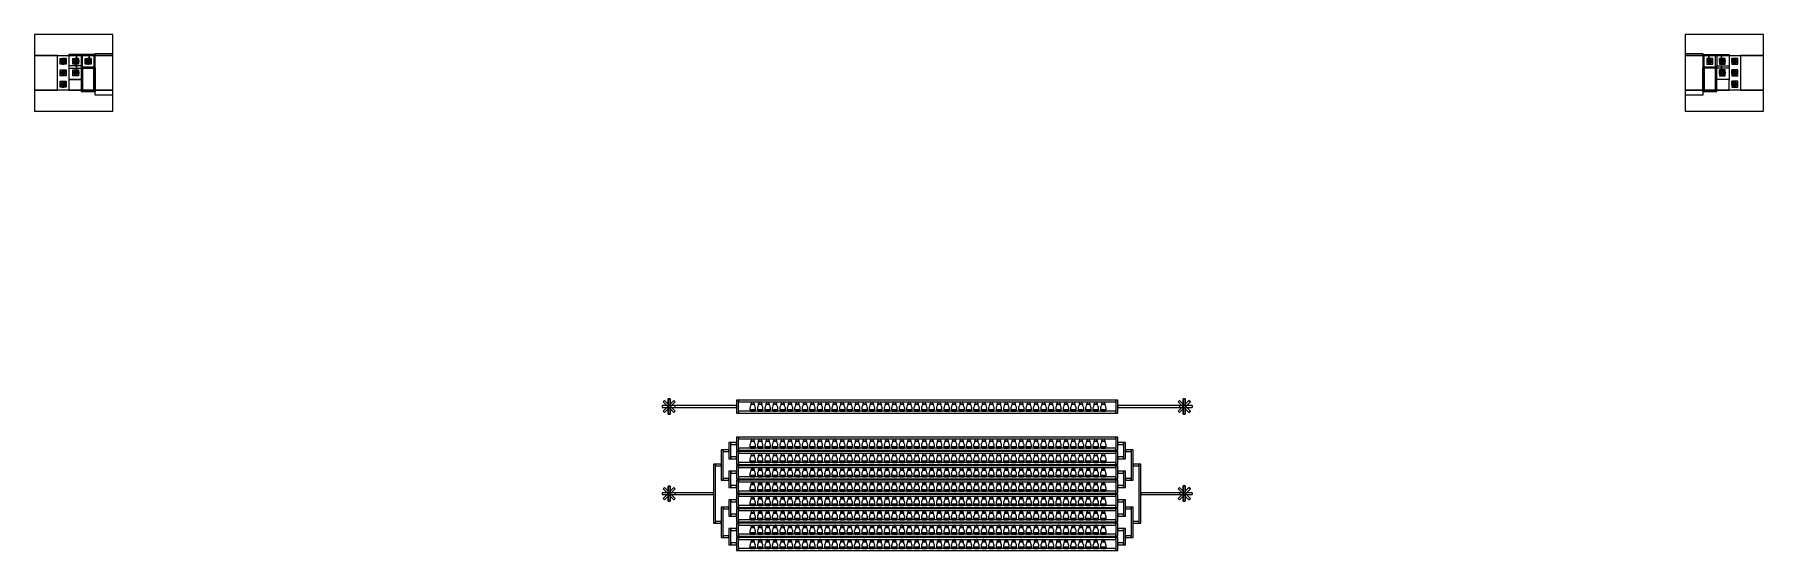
# Model space of a CAD drawing. Extents: x -45.2 to 45.2, y -25 to 2.
import ezdxf

# ---------------------------------------------------------------- set-up
doc = ezdxf.new("R2010")
doc.units = 0
doc.header["$MEASUREMENT"] = 0
for name, color, linetype in [('CHAMBERS', 3, 'Continuous'), ('FLOW', 4, 'Continuous'), ('MARKS', 1, 'Continuous'), ('SIEVE', 2, 'Continuous'), ('SPOTS', 4, 'Continuous')]:
    doc.layers.add(name, color=color, linetype=linetype)

# ---------------------------------------------------------------- blocks, each defined once
blk = doc.blocks.new('ALIGNRIGHT')
at = {"layer": 'CHAMBERS', "linetype": 'Continuous'}
for points in [[(0, 2.9), (4.1, 2.9), (4.1, 4), (0, 4), (0, 2.9)], [(0, 2.9), (4.1, 2.9), (4.1, 4), (0, 4), (0, 2.9)], [(0, 1.1), (1, 1.1), (1, 2.9), (0, 2.9), (0, 1.1)], [(0, 1.1), (1, 1.1), (1, 2.9), (0, 2.9), (0, 1.1)], [(2.30625, 2.95625), (2.30625, 2.24375), (1.59375, 2.24375), (1.59375, 2.95625), (1.90325, 2.95625), (1.90325, 2.75625), (1.90325, 2.64675), (1.79375, 2.64675), (1.79375, 2.55325), (1.90325, 2.55325), (1.90325, 2.44375), (1.99675, 2.44375), (1.99675, 2.55325), (2.10625, 2.55325), (2.10625, 2.64675), (1.99675, 2.64675), (1.99675, 2.75625), (1.90325, 2.75625), (1.90325, 2.95625), (2.30625, 2.95625)], [(2.30625, 2.95625), (2.30625, 2.24375), (1.59375, 2.24375), (1.59375, 2.95625), (1.90325, 2.95625), (1.90325, 2.75625), (1.90325, 2.64675), (1.79375, 2.64675), (1.79375, 2.55325), (1.90325, 2.55325), (1.90325, 2.44375), (1.99675, 2.44375), (1.99675, 2.55325), (2.10625, 2.55325), (2.10625, 2.64675), (1.99675, 2.64675), (1.99675, 2.75625), (1.90325, 2.75625), (1.90325, 2.95625), (2.30625, 2.95625)], [(1.98425, 2.74375), (1.98425, 2.74125), (1.97725, 2.74125), (1.97725, 2.728), (1.97775, 2.728), (1.97775, 2.71425), (1.97825, 2.71425), (1.97825, 2.7), (1.97875, 2.7), (1.97875, 2.68675), (1.97925, 2.68675), (1.97925, 2.673), (1.97975, 2.673), (1.97975, 2.65925), (1.98025, 2.65925), (1.98025, 2.6455), (1.98425, 2.6455), (1.98425, 2.63425), (1.9955, 2.63425), (1.9955, 2.63025), (2.00925, 2.63025), (2.00925, 2.62975), (2.023, 2.62975), (2.023, 2.62925), (2.03675, 2.62925), (2.03675, 2.62875), (2.05, 2.62875), (2.05, 2.62825), (2.06425, 2.62825), (2.06425, 2.62775), (2.078, 2.62775), (2.078, 2.62725), (2.09125, 2.62725), (2.09125, 2.63425), (2.09375, 2.63425), (2.09375, 2.56575), (2.09125, 2.56575), (2.09125, 2.57275), (2.078, 2.57275), (2.078, 2.57225), (2.06425, 2.57225), (2.06425, 2.57175), (2.05, 2.57175), (2.05, 2.57125), (2.03675, 2.57125), (2.03675, 2.57075), (2.023, 2.57075), (2.023, 2.57025), (2.00925, 2.57025), (2.00925, 2.56975), (1.9955, 2.56975), (1.9955, 2.56575), (1.98425, 2.56575), (1.98425, 2.5545), (1.98025, 2.5545), (1.98025, 2.54075), (1.97975, 2.54075), (1.97975, 2.527), (1.97925, 2.527), (1.97925, 2.51325), (1.97875, 2.51325), (1.97875, 2.5), (1.97825, 2.5), (1.97825, 2.48575), (1.97775, 2.48575), (1.97775, 2.472), (1.97725, 2.472), (1.97725, 2.45875), (1.98425, 2.45875), (1.98425, 2.45625), (1.91575, 2.45625), (1.91575, 2.45875), (1.92275, 2.45875), (1.92275, 2.472), (1.92225, 2.472), (1.92225, 2.48575), (1.92175, 2.48575), (1.92175, 2.5), (1.92125, 2.5), (1.92125, 2.51325), (1.92075, 2.51325), (1.92075, 2.527), (1.92025, 2.527), (1.92025, 2.54075), (1.91975, 2.54075), (1.91975, 2.5545), (1.91575, 2.5545), (1.91575, 2.56575), (1.9045, 2.56575), (1.9045, 2.56975), (1.89075, 2.56975), (1.89075, 2.57025), (1.877, 2.57025), (1.877, 2.57075), (1.86325, 2.57075), (1.86325, 2.57125), (1.85, 2.57125), (1.85, 2.57175), (1.83575, 2.57175), (1.83575, 2.57225), (1.822, 2.57225), (1.822, 2.57275), (1.80875, 2.57275), (1.80875, 2.56575), (1.80625, 2.56575), (1.80625, 2.63425), (1.80875, 2.63425), (1.80875, 2.62725), (1.822, 2.62725), (1.822, 2.62775), (1.83575, 2.62775), (1.83575, 2.62825), (1.85, 2.62825), (1.85, 2.62875), (1.86325, 2.62875), (1.86325, 2.62925), (1.877, 2.62925), (1.877, 2.62975), (1.89075, 2.62975), (1.89075, 2.63025), (1.9045, 2.63025), (1.9045, 2.63425), (1.91575, 2.63425), (1.91575, 2.6455), (1.91975, 2.6455), (1.91975, 2.65925), (1.92025, 2.65925), (1.92025, 2.673), (1.92075, 2.673), (1.92075, 2.68675), (1.92125, 2.68675), (1.92125, 2.7), (1.92175, 2.7), (1.92175, 2.71425), (1.92225, 2.71425), (1.92225, 2.728), (1.92275, 2.728), (1.92275, 2.74125), (1.91575, 2.74125), (1.91575, 2.74375), (1.947, 2.74375), (1.947, 2.63125), (1.947, 2.603), (1.91875, 2.603), (1.91875, 2.597), (1.947, 2.597), (1.947, 2.56875), (1.953, 2.56875), (1.953, 2.597), (1.98125, 2.597), (1.98125, 2.603), (1.953, 2.603), (1.953, 2.63125), (1.947, 2.63125), (1.947, 2.74375), (1.98425, 2.74375)], [(1.98425, 2.74375), (1.98425, 2.74125), (1.97725, 2.74125), (1.97725, 2.728), (1.97775, 2.728), (1.97775, 2.71425), (1.97825, 2.71425), (1.97825, 2.7), (1.97875, 2.7), (1.97875, 2.68675), (1.97925, 2.68675), (1.97925, 2.673), (1.97975, 2.673), (1.97975, 2.65925), (1.98025, 2.65925), (1.98025, 2.6455), (1.98425, 2.6455), (1.98425, 2.63425), (1.9955, 2.63425), (1.9955, 2.63025), (2.00925, 2.63025), (2.00925, 2.62975), (2.023, 2.62975), (2.023, 2.62925), (2.03675, 2.62925), (2.03675, 2.62875), (2.05, 2.62875), (2.05, 2.62825), (2.06425, 2.62825), (2.06425, 2.62775), (2.078, 2.62775), (2.078, 2.62725), (2.09125, 2.62725), (2.09125, 2.63425), (2.09375, 2.63425), (2.09375, 2.56575), (2.09125, 2.56575), (2.09125, 2.57275), (2.078, 2.57275), (2.078, 2.57225), (2.06425, 2.57225), (2.06425, 2.57175), (2.05, 2.57175), (2.05, 2.57125), (2.03675, 2.57125), (2.03675, 2.57075), (2.023, 2.57075), (2.023, 2.57025), (2.00925, 2.57025), (2.00925, 2.56975), (1.9955, 2.56975), (1.9955, 2.56575), (1.98425, 2.56575), (1.98425, 2.5545), (1.98025, 2.5545), (1.98025, 2.54075), (1.97975, 2.54075), (1.97975, 2.527), (1.97925, 2.527), (1.97925, 2.51325), (1.97875, 2.51325), (1.97875, 2.5), (1.97825, 2.5), (1.97825, 2.48575), (1.97775, 2.48575), (1.97775, 2.472), (1.97725, 2.472), (1.97725, 2.45875), (1.98425, 2.45875), (1.98425, 2.45625), (1.91575, 2.45625), (1.91575, 2.45875), (1.92275, 2.45875), (1.92275, 2.472), (1.92225, 2.472), (1.92225, 2.48575), (1.92175, 2.48575), (1.92175, 2.5), (1.92125, 2.5), (1.92125, 2.51325), (1.92075, 2.51325), (1.92075, 2.527), (1.92025, 2.527), (1.92025, 2.54075), (1.91975, 2.54075), (1.91975, 2.5545), (1.91575, 2.5545), (1.91575, 2.56575), (1.9045, 2.56575), (1.9045, 2.56975), (1.89075, 2.56975), (1.89075, 2.57025), (1.877, 2.57025), (1.877, 2.57075), (1.86325, 2.57075), (1.86325, 2.57125), (1.85, 2.57125), (1.85, 2.57175), (1.83575, 2.57175), (1.83575, 2.57225), (1.822, 2.57225), (1.822, 2.57275), (1.80875, 2.57275), (1.80875, 2.56575), (1.80625, 2.56575), (1.80625, 2.63425), (1.80875, 2.63425), (1.80875, 2.62725), (1.822, 2.62725), (1.822, 2.62775), (1.83575, 2.62775), (1.83575, 2.62825), (1.85, 2.62825), (1.85, 2.62875), (1.86325, 2.62875), (1.86325, 2.62925), (1.877, 2.62925), (1.877, 2.62975), (1.89075, 2.62975), (1.89075, 2.63025), (1.9045, 2.63025), (1.9045, 2.63425), (1.91575, 2.63425), (1.91575, 2.6455), (1.91975, 2.6455), (1.91975, 2.65925), (1.92025, 2.65925), (1.92025, 2.673), (1.92075, 2.673), (1.92075, 2.68675), (1.92125, 2.68675), (1.92125, 2.7), (1.92175, 2.7), (1.92175, 2.71425), (1.92225, 2.71425), (1.92225, 2.728), (1.92275, 2.728), (1.92275, 2.74125), (1.91575, 2.74125), (1.91575, 2.74375), (1.947, 2.74375), (1.947, 2.63125), (1.947, 2.603), (1.91875, 2.603), (1.91875, 2.597), (1.947, 2.597), (1.947, 2.56875), (1.953, 2.56875), (1.953, 2.597), (1.98125, 2.597), (1.98125, 2.603), (1.953, 2.603), (1.953, 2.63125), (1.947, 2.63125), (1.947, 2.74375), (1.98425, 2.74375)], [(2.9, 1.1), (4.1, 1.1), (4.1, 2.9), (2.9, 2.9), (2.9, 1.1)], [(2.9, 1.1), (4.1, 1.1), (4.1, 2.9), (2.9, 2.9), (2.9, 1.1)], [(1, 1.1), (1.6, 1.1), (1.6, 2.3), (1, 2.3), (1, 1.1)], [(1, 1.1), (1.6, 1.1), (1.6, 2.3), (1, 2.3), (1, 1.1)], [(2.30625, 2.35625), (2.30625, 1.64375), (1.59375, 1.64375), (1.59375, 2.35625), (1.90325, 2.35625), (1.90325, 2.15625), (1.90325, 2.04675), (1.79375, 2.04675), (1.79375, 1.95325), (1.90325, 1.95325), (1.90325, 1.84375), (1.99675, 1.84375), (1.99675, 1.95325), (2.10625, 1.95325), (2.10625, 2.04675), (1.99675, 2.04675), (1.99675, 2.15625), (1.90325, 2.15625), (1.90325, 2.35625), (2.30625, 2.35625)], [(2.30625, 2.35625), (2.30625, 1.64375), (1.59375, 1.64375), (1.59375, 2.35625), (1.90325, 2.35625), (1.90325, 2.15625), (1.90325, 2.04675), (1.79375, 2.04675), (1.79375, 1.95325), (1.90325, 1.95325), (1.90325, 1.84375), (1.99675, 1.84375), (1.99675, 1.95325), (2.10625, 1.95325), (2.10625, 2.04675), (1.99675, 2.04675), (1.99675, 2.15625), (1.90325, 2.15625), (1.90325, 2.35625), (2.30625, 2.35625)], [(1.98425, 2.14375), (1.98425, 2.14125), (1.97725, 2.14125), (1.97725, 2.128), (1.97775, 2.128), (1.97775, 2.11425), (1.97825, 2.11425), (1.97825, 2.1), (1.97875, 2.1), (1.97875, 2.08675), (1.97925, 2.08675), (1.97925, 2.073), (1.97975, 2.073), (1.97975, 2.05925), (1.98025, 2.05925), (1.98025, 2.0455), (1.98425, 2.0455), (1.98425, 2.03425), (1.9955, 2.03425), (1.9955, 2.03025), (2.00925, 2.03025), (2.00925, 2.02975), (2.023, 2.02975), (2.023, 2.02925), (2.03675, 2.02925), (2.03675, 2.02875), (2.05, 2.02875), (2.05, 2.02825), (2.06425, 2.02825), (2.06425, 2.02775), (2.078, 2.02775), (2.078, 2.02725), (2.09125, 2.02725), (2.09125, 2.03425), (2.09375, 2.03425), (2.09375, 1.96575), (2.09125, 1.96575), (2.09125, 1.97275), (2.078, 1.97275), (2.078, 1.97225), (2.06425, 1.97225), (2.06425, 1.97175), (2.05, 1.97175), (2.05, 1.97125), (2.03675, 1.97125), (2.03675, 1.97075), (2.023, 1.97075), (2.023, 1.97025), (2.00925, 1.97025), (2.00925, 1.96975), (1.9955, 1.96975), (1.9955, 1.96575), (1.98425, 1.96575), (1.98425, 1.9545), (1.98025, 1.9545), (1.98025, 1.94075), (1.97975, 1.94075), (1.97975, 1.927), (1.97925, 1.927), (1.97925, 1.91325), (1.97875, 1.91325), (1.97875, 1.9), (1.97825, 1.9), (1.97825, 1.88575), (1.97775, 1.88575), (1.97775, 1.872), (1.97725, 1.872), (1.97725, 1.85875), (1.98425, 1.85875), (1.98425, 1.85625), (1.91575, 1.85625), (1.91575, 1.85875), (1.92275, 1.85875), (1.92275, 1.872), (1.92225, 1.872), (1.92225, 1.88575), (1.92175, 1.88575), (1.92175, 1.9), (1.92125, 1.9), (1.92125, 1.91325), (1.92075, 1.91325), (1.92075, 1.927), (1.92025, 1.927), (1.92025, 1.94075), (1.91975, 1.94075), (1.91975, 1.9545), (1.91575, 1.9545), (1.91575, 1.96575), (1.9045, 1.96575), (1.9045, 1.96975), (1.89075, 1.96975), (1.89075, 1.97025), (1.877, 1.97025), (1.877, 1.97075), (1.86325, 1.97075), (1.86325, 1.97125), (1.85, 1.97125), (1.85, 1.97175), (1.83575, 1.97175), (1.83575, 1.97225), (1.822, 1.97225), (1.822, 1.97275), (1.80875, 1.97275), (1.80875, 1.96575), (1.80625, 1.96575), (1.80625, 2.03425), (1.80875, 2.03425), (1.80875, 2.02725), (1.822, 2.02725), (1.822, 2.02775), (1.83575, 2.02775), (1.83575, 2.02825), (1.85, 2.02825), (1.85, 2.02875), (1.86325, 2.02875), (1.86325, 2.02925), (1.877, 2.02925), (1.877, 2.02975), (1.89075, 2.02975), (1.89075, 2.03025), (1.9045, 2.03025), (1.9045, 2.03425), (1.91575, 2.03425), (1.91575, 2.0455), (1.91975, 2.0455), (1.91975, 2.05925), (1.92025, 2.05925), (1.92025, 2.073), (1.92075, 2.073), (1.92075, 2.08675), (1.92125, 2.08675), (1.92125, 2.1), (1.92175, 2.1), (1.92175, 2.11425), (1.92225, 2.11425), (1.92225, 2.128), (1.92275, 2.128), (1.92275, 2.14125), (1.91575, 2.14125), (1.91575, 2.14375), (1.947, 2.14375), (1.947, 2.03125), (1.947, 2.003), (1.91875, 2.003), (1.91875, 1.997), (1.947, 1.997), (1.947, 1.96875), (1.953, 1.96875), (1.953, 1.997), (1.98125, 1.997), (1.98125, 2.003), (1.953, 2.003), (1.953, 2.03125), (1.947, 2.03125), (1.947, 2.14375), (1.98425, 2.14375)], [(1.98425, 2.14375), (1.98425, 2.14125), (1.97725, 2.14125), (1.97725, 2.128), (1.97775, 2.128), (1.97775, 2.11425), (1.97825, 2.11425), (1.97825, 2.1), (1.97875, 2.1), (1.97875, 2.08675), (1.97925, 2.08675), (1.97925, 2.073), (1.97975, 2.073), (1.97975, 2.05925), (1.98025, 2.05925), (1.98025, 2.0455), (1.98425, 2.0455), (1.98425, 2.03425), (1.9955, 2.03425), (1.9955, 2.03025), (2.00925, 2.03025), (2.00925, 2.02975), (2.023, 2.02975), (2.023, 2.02925), (2.03675, 2.02925), (2.03675, 2.02875), (2.05, 2.02875), (2.05, 2.02825), (2.06425, 2.02825), (2.06425, 2.02775), (2.078, 2.02775), (2.078, 2.02725), (2.09125, 2.02725), (2.09125, 2.03425), (2.09375, 2.03425), (2.09375, 1.96575), (2.09125, 1.96575), (2.09125, 1.97275), (2.078, 1.97275), (2.078, 1.97225), (2.06425, 1.97225), (2.06425, 1.97175), (2.05, 1.97175), (2.05, 1.97125), (2.03675, 1.97125), (2.03675, 1.97075), (2.023, 1.97075), (2.023, 1.97025), (2.00925, 1.97025), (2.00925, 1.96975), (1.9955, 1.96975), (1.9955, 1.96575), (1.98425, 1.96575), (1.98425, 1.9545), (1.98025, 1.9545), (1.98025, 1.94075), (1.97975, 1.94075), (1.97975, 1.927), (1.97925, 1.927), (1.97925, 1.91325), (1.97875, 1.91325), (1.97875, 1.9), (1.97825, 1.9), (1.97825, 1.88575), (1.97775, 1.88575), (1.97775, 1.872), (1.97725, 1.872), (1.97725, 1.85875), (1.98425, 1.85875), (1.98425, 1.85625), (1.91575, 1.85625), (1.91575, 1.85875), (1.92275, 1.85875), (1.92275, 1.872), (1.92225, 1.872), (1.92225, 1.88575), (1.92175, 1.88575), (1.92175, 1.9), (1.92125, 1.9), (1.92125, 1.91325), (1.92075, 1.91325), (1.92075, 1.927), (1.92025, 1.927), (1.92025, 1.94075), (1.91975, 1.94075), (1.91975, 1.9545), (1.91575, 1.9545), (1.91575, 1.96575), (1.9045, 1.96575), (1.9045, 1.96975), (1.89075, 1.96975), (1.89075, 1.97025), (1.877, 1.97025), (1.877, 1.97075), (1.86325, 1.97075), (1.86325, 1.97125), (1.85, 1.97125), (1.85, 1.97175), (1.83575, 1.97175), (1.83575, 1.97225), (1.822, 1.97225), (1.822, 1.97275), (1.80875, 1.97275), (1.80875, 1.96575), (1.80625, 1.96575), (1.80625, 2.03425), (1.80875, 2.03425), (1.80875, 2.02725), (1.822, 2.02725), (1.822, 2.02775), (1.83575, 2.02775), (1.83575, 2.02825), (1.85, 2.02825), (1.85, 2.02875), (1.86325, 2.02875), (1.86325, 2.02925), (1.877, 2.02925), (1.877, 2.02975), (1.89075, 2.02975), (1.89075, 2.03025), (1.9045, 2.03025), (1.9045, 2.03425), (1.91575, 2.03425), (1.91575, 2.0455), (1.91975, 2.0455), (1.91975, 2.05925), (1.92025, 2.05925), (1.92025, 2.073), (1.92075, 2.073), (1.92075, 2.08675), (1.92125, 2.08675), (1.92125, 2.1), (1.92175, 2.1), (1.92175, 2.11425), (1.92225, 2.11425), (1.92225, 2.128), (1.92275, 2.128), (1.92275, 2.14125), (1.91575, 2.14125), (1.91575, 2.14375), (1.947, 2.14375), (1.947, 2.03125), (1.947, 2.003), (1.91875, 2.003), (1.91875, 1.997), (1.947, 1.997), (1.947, 1.96875), (1.953, 1.96875), (1.953, 1.997), (1.98125, 1.997), (1.98125, 2.003), (1.953, 2.003), (1.953, 2.03125), (1.947, 2.03125), (1.947, 2.14375), (1.98425, 2.14375)], [(0, 0), (4.1, 0), (4.1, 1.1), (0, 1.1), (0, 0)], [(0, 0), (4.1, 0), (4.1, 1.1), (0, 1.1), (0, 0)], [(1.6, 1.1), (2.30625, 1.1), (2.30625, 1.65), (1.6, 1.65), (1.6, 1.1)], [(1.6, 1.1), (2.30625, 1.1), (2.30625, 1.65), (1.6, 1.65), (1.6, 1.1)], [(2.44575, 1.55425), (2.44575, 1.4575), (2.5425, 1.4575), (2.5425, 1.55425), (2.455, 1.55425), (2.455, 1.55), (2.5275, 1.55), (2.5275, 1.4725), (2.455, 1.4725), (2.455, 1.55425), (2.44575, 1.55425)], [(2.44575, 1.55425), (2.44575, 1.4575), (2.5425, 1.4575), (2.5425, 1.55425), (2.455, 1.55425), (2.455, 1.55), (2.5275, 1.55), (2.5275, 1.4725), (2.455, 1.4725), (2.455, 1.55425), (2.44575, 1.55425)], [(2.44575, 1.55425), (2.44575, 1.4575), (2.5425, 1.4575), (2.5425, 1.55425), (2.455, 1.55425), (2.455, 1.55), (2.5275, 1.55), (2.5275, 1.4725), (2.455, 1.4725), (2.455, 1.55425), (2.44575, 1.55425)], [(2.44575, 1.24575), (2.5425, 1.24575), (2.5425, 1.3425), (2.44575, 1.3425), (2.44575, 1.24575)], [(2.44575, 1.24575), (2.5425, 1.24575), (2.5425, 1.3425), (2.44575, 1.3425), (2.44575, 1.24575)], [(2.44575, 1.24575), (2.5425, 1.24575), (2.5425, 1.3425), (2.44575, 1.3425), (2.44575, 1.24575)], [(2.46, 1.37125), (2.47, 1.37125), (2.47, 1.42875), (2.46, 1.42875), (2.46, 1.41125), (2.4625, 1.41125), (2.4625, 1.41625), (2.4675, 1.41625), (2.4675, 1.41125), (2.46, 1.41125), (2.46, 1.3975), (2.4625, 1.3975), (2.4625, 1.4025), (2.4675, 1.4025), (2.4675, 1.3975), (2.46, 1.3975), (2.46, 1.38375), (2.4625, 1.38375), (2.4625, 1.38875), (2.4675, 1.38875), (2.4675, 1.38375), (2.46, 1.38375), (2.46, 1.37125)], [(2.46, 1.37125), (2.47, 1.37125), (2.47, 1.42875), (2.46, 1.42875), (2.46, 1.41125), (2.4625, 1.41125), (2.4625, 1.41625), (2.4675, 1.41625), (2.4675, 1.41125), (2.46, 1.41125), (2.46, 1.3975), (2.4625, 1.3975), (2.4625, 1.4025), (2.4675, 1.4025), (2.4675, 1.3975), (2.46, 1.3975), (2.46, 1.38375), (2.4625, 1.38375), (2.4625, 1.38875), (2.4675, 1.38875), (2.4675, 1.38375), (2.46, 1.38375), (2.46, 1.37125)], [(2.46, 1.37125), (2.47, 1.37125), (2.47, 1.42875), (2.46, 1.42875), (2.46, 1.41125), (2.4625, 1.41125), (2.4625, 1.41625), (2.4675, 1.41625), (2.4675, 1.41125), (2.46, 1.41125), (2.46, 1.3975), (2.4625, 1.3975), (2.4625, 1.4025), (2.4675, 1.4025), (2.4675, 1.3975), (2.46, 1.3975), (2.46, 1.38375), (2.4625, 1.38375), (2.4625, 1.38875), (2.4675, 1.38875), (2.4675, 1.38375), (2.46, 1.38375), (2.46, 1.37125)], [(2.471069, 1.496), (2.471069, 1.526), (2.475039, 1.526), (2.475039, 1.49954), (2.489814, 1.49954), (2.489814, 1.496), (2.471069, 1.496)], [(2.47375, 1.37125), (2.48375, 1.37125), (2.48375, 1.42875), (2.47375, 1.42875), (2.47375, 1.3975), (2.47625, 1.3975), (2.47625, 1.4025), (2.48125, 1.4025), (2.48125, 1.3975), (2.47375, 1.3975), (2.47375, 1.38375), (2.47625, 1.38375), (2.47625, 1.38875), (2.48125, 1.38875), (2.48125, 1.38375), (2.47375, 1.38375), (2.47375, 1.37125)], [(2.47375, 1.37125), (2.48375, 1.37125), (2.48375, 1.42875), (2.47375, 1.42875), (2.47375, 1.3975), (2.47625, 1.3975), (2.47625, 1.4025), (2.48125, 1.4025), (2.48125, 1.3975), (2.47375, 1.3975), (2.47375, 1.38375), (2.47625, 1.38375), (2.47625, 1.38875), (2.48125, 1.38875), (2.48125, 1.38375), (2.47375, 1.38375), (2.47375, 1.37125)], [(2.47375, 1.37125), (2.48375, 1.37125), (2.48375, 1.42875), (2.47375, 1.42875), (2.47375, 1.3975), (2.47625, 1.3975), (2.47625, 1.4025), (2.48125, 1.4025), (2.48125, 1.3975), (2.47375, 1.3975), (2.47375, 1.38375), (2.47625, 1.38375), (2.47625, 1.38875), (2.48125, 1.38875), (2.48125, 1.38375), (2.47375, 1.38375), (2.47375, 1.37125)], [(2.4875, 1.37125), (2.4975, 1.37125), (2.4975, 1.42875), (2.4875, 1.42875), (2.4875, 1.38375), (2.49, 1.38375), (2.49, 1.38875), (2.495, 1.38875), (2.495, 1.38375), (2.4875, 1.38375), (2.4875, 1.37125)], [(2.4875, 1.37125), (2.4975, 1.37125), (2.4975, 1.42875), (2.4875, 1.42875), (2.4875, 1.38375), (2.49, 1.38375), (2.49, 1.38875), (2.495, 1.38875), (2.495, 1.38375), (2.4875, 1.38375), (2.4875, 1.37125)], [(2.4875, 1.37125), (2.4975, 1.37125), (2.4975, 1.42875), (2.4875, 1.42875), (2.4875, 1.38375), (2.49, 1.38375), (2.49, 1.38875), (2.495, 1.38875), (2.495, 1.38375), (2.4875, 1.38375), (2.4875, 1.37125)], [(2.493067, 1.503919), (2.496751, 1.50441), (2.497119, 1.502937), (2.49759, 1.501709), (2.498183, 1.500686), (2.4989, 1.499888), (2.499698, 1.499274), (2.500598, 1.498844), (2.50156, 1.498598), (2.502624, 1.498517), (2.503872, 1.498619), (2.505018, 1.498967), (2.506062, 1.499519), (2.507003, 1.500317), (2.507781, 1.501259), (2.508354, 1.502323), (2.508681, 1.503489), (2.508804, 1.504778), (2.508681, 1.505986), (2.508374, 1.507091), (2.507863, 1.508073), (2.507147, 1.508953), (2.506246, 1.509669), (2.505264, 1.510181), (2.504138, 1.510488), (2.502931, 1.510611), (2.502358, 1.51057), (2.501744, 1.510508), (2.501069, 1.510365), (2.500332, 1.510201), (2.500741, 1.513435), (2.500905, 1.513414), (2.501069, 1.513394), (2.501212, 1.513394), (2.501335, 1.513394), (2.502481, 1.513455), (2.503565, 1.513701), (2.504589, 1.514069), (2.505571, 1.514622), (2.506389, 1.515317), (2.506983, 1.516177), (2.507331, 1.5172), (2.507453, 1.518407), (2.507351, 1.519369), (2.507106, 1.520249), (2.506676, 1.521047), (2.506082, 1.521763), (2.505346, 1.522336), (2.504507, 1.522746), (2.503565, 1.522991), (2.502542, 1.523094), (2.501498, 1.522991), (2.500557, 1.522746), (2.499718, 1.522316), (2.498961, 1.521743), (2.498306, 1.520965), (2.497774, 1.520045), (2.497385, 1.518939), (2.497119, 1.517691), (2.493436, 1.518346), (2.493865, 1.520085), (2.494541, 1.52162), (2.4954, 1.52295), (2.496505, 1.524076), (2.497774, 1.524956), (2.499186, 1.525611), (2.500741, 1.525979), (2.50246, 1.526122), (2.503647, 1.52604), (2.504814, 1.525856), (2.505919, 1.525508), (2.506983, 1.525058), (2.507945, 1.524485), (2.508804, 1.52381), (2.50952, 1.523053), (2.510134, 1.522193), (2.510605, 1.521252), (2.510953, 1.520311), (2.511157, 1.519328), (2.511239, 1.518326), (2.511157, 1.517364), (2.510973, 1.516463), (2.510646, 1.515604), (2.510196, 1.514785), (2.509602, 1.514028), (2.508886, 1.513353), (2.508047, 1.512759), (2.507106, 1.512248), (2.508354, 1.511839), (2.509459, 1.511286), (2.510421, 1.51057), (2.511239, 1.50969), (2.511874, 1.508667), (2.512344, 1.507521), (2.51261, 1.506252), (2.512713, 1.50486), (2.512529, 1.502957), (2.511996, 1.501218), (2.511096, 1.499622), (2.509848, 1.498189), (2.508313, 1.496982), (2.506594, 1.496143), (2.504691, 1.495632), (2.502604, 1.495468), (2.5007, 1.495612), (2.498981, 1.49604), (2.497426, 1.496777), (2.496035, 1.497821), (2.494868, 1.499069), (2.493988, 1.500522), (2.493374, 1.502118), (2.493067, 1.503919)], [(2.50125, 1.37125), (2.51125, 1.37125), (2.51125, 1.42875), (2.50125, 1.42875), (2.50125, 1.38375), (2.50375, 1.38375), (2.50375, 1.41625), (2.50875, 1.41625), (2.50875, 1.38375), (2.50125, 1.38375), (2.50125, 1.37125)], [(2.50125, 1.37125), (2.51125, 1.37125), (2.51125, 1.42875), (2.50125, 1.42875), (2.50125, 1.38375), (2.50375, 1.38375), (2.50375, 1.41625), (2.50875, 1.41625), (2.50875, 1.38375), (2.50125, 1.38375), (2.50125, 1.37125)], [(2.50125, 1.37125), (2.51125, 1.37125), (2.51125, 1.42875), (2.50125, 1.42875), (2.50125, 1.38375), (2.50375, 1.38375), (2.50375, 1.41625), (2.50875, 1.41625), (2.50875, 1.38375), (2.50125, 1.38375), (2.50125, 1.37125)], [(2.515, 1.37125), (2.525, 1.37125), (2.525, 1.42875), (2.515, 1.42875), (2.515, 1.3975), (2.5175, 1.3975), (2.5175, 1.4025), (2.5225, 1.4025), (2.5225, 1.3975), (2.515, 1.3975), (2.515, 1.37375), (2.51875, 1.37375), (2.51875, 1.3825), (2.52125, 1.3825), (2.52125, 1.37375), (2.515, 1.37375), (2.515, 1.37125)], [(2.515, 1.37125), (2.525, 1.37125), (2.525, 1.42875), (2.515, 1.42875), (2.515, 1.3975), (2.5175, 1.3975), (2.5175, 1.4025), (2.5225, 1.4025), (2.5225, 1.3975), (2.515, 1.3975), (2.515, 1.37375), (2.51875, 1.37375), (2.51875, 1.3825), (2.52125, 1.3825), (2.52125, 1.37375), (2.515, 1.37375), (2.515, 1.37125)], [(2.515, 1.37125), (2.525, 1.37125), (2.525, 1.42875), (2.515, 1.42875), (2.515, 1.3975), (2.5175, 1.3975), (2.5175, 1.4025), (2.5225, 1.4025), (2.5225, 1.3975), (2.515, 1.3975), (2.515, 1.37375), (2.51875, 1.37375), (2.51875, 1.3825), (2.52125, 1.3825), (2.52125, 1.37375), (2.515, 1.37375), (2.515, 1.37125)], [(2.52875, 1.37125), (2.53875, 1.37125), (2.53875, 1.42875), (2.52875, 1.42875), (2.52875, 1.41125), (2.53125, 1.41125), (2.53125, 1.41625), (2.53625, 1.41625), (2.53625, 1.41125), (2.52875, 1.41125), (2.52875, 1.3975), (2.53125, 1.3975), (2.53125, 1.4025), (2.53625, 1.4025), (2.53625, 1.3975), (2.52875, 1.3975), (2.52875, 1.37375), (2.5325, 1.37375), (2.5325, 1.3825), (2.535, 1.3825), (2.535, 1.37375), (2.52875, 1.37375), (2.52875, 1.37125)], [(2.52875, 1.37125), (2.53875, 1.37125), (2.53875, 1.42875), (2.52875, 1.42875), (2.52875, 1.41125), (2.53125, 1.41125), (2.53125, 1.41625), (2.53625, 1.41625), (2.53625, 1.41125), (2.52875, 1.41125), (2.52875, 1.3975), (2.53125, 1.3975), (2.53125, 1.4025), (2.53625, 1.4025), (2.53625, 1.3975), (2.52875, 1.3975), (2.52875, 1.37375), (2.5325, 1.37375), (2.5325, 1.3825), (2.535, 1.3825), (2.535, 1.37375), (2.52875, 1.37375), (2.52875, 1.37125)], [(2.52875, 1.37125), (2.53875, 1.37125), (2.53875, 1.42875), (2.52875, 1.42875), (2.52875, 1.41125), (2.53125, 1.41125), (2.53125, 1.41625), (2.53625, 1.41625), (2.53625, 1.41125), (2.52875, 1.41125), (2.52875, 1.3975), (2.53125, 1.3975), (2.53125, 1.4025), (2.53625, 1.4025), (2.53625, 1.3975), (2.52875, 1.3975), (2.52875, 1.37375), (2.5325, 1.37375), (2.5325, 1.3825), (2.535, 1.3825), (2.535, 1.37375), (2.52875, 1.37375), (2.52875, 1.37125)], [(2.5425, 1.37125), (2.5525, 1.37125), (2.5525, 1.42875), (2.5425, 1.42875), (2.5425, 1.41125), (2.545, 1.41125), (2.545, 1.41625), (2.55, 1.41625), (2.55, 1.41125), (2.5425, 1.41125), (2.5425, 1.3975), (2.545, 1.3975), (2.545, 1.4025), (2.55, 1.4025), (2.55, 1.3975), (2.5425, 1.3975), (2.5425, 1.38375), (2.545, 1.38375), (2.545, 1.38875), (2.55, 1.38875), (2.55, 1.38375), (2.5425, 1.38375), (2.5425, 1.37375), (2.54625, 1.37375), (2.54625, 1.3825), (2.54875, 1.3825), (2.54875, 1.37375), (2.5425, 1.37375), (2.5425, 1.37125)], [(2.5425, 1.37125), (2.5525, 1.37125), (2.5525, 1.42875), (2.5425, 1.42875), (2.5425, 1.41125), (2.545, 1.41125), (2.545, 1.41625), (2.55, 1.41625), (2.55, 1.41125), (2.5425, 1.41125), (2.5425, 1.3975), (2.545, 1.3975), (2.545, 1.4025), (2.55, 1.4025), (2.55, 1.3975), (2.5425, 1.3975), (2.5425, 1.38375), (2.545, 1.38375), (2.545, 1.38875), (2.55, 1.38875), (2.55, 1.38375), (2.5425, 1.38375), (2.5425, 1.37375), (2.54625, 1.37375), (2.54625, 1.3825), (2.54875, 1.3825), (2.54875, 1.37375), (2.5425, 1.37375), (2.5425, 1.37125)], [(2.5425, 1.37125), (2.5525, 1.37125), (2.5525, 1.42875), (2.5425, 1.42875), (2.5425, 1.41125), (2.545, 1.41125), (2.545, 1.41625), (2.55, 1.41625), (2.55, 1.41125), (2.5425, 1.41125), (2.5425, 1.3975), (2.545, 1.3975), (2.545, 1.4025), (2.55, 1.4025), (2.55, 1.3975), (2.5425, 1.3975), (2.5425, 1.38375), (2.545, 1.38375), (2.545, 1.38875), (2.55, 1.38875), (2.55, 1.38375), (2.5425, 1.38375), (2.5425, 1.37375), (2.54625, 1.37375), (2.54625, 1.3825), (2.54875, 1.3825), (2.54875, 1.37375), (2.5425, 1.37375), (2.5425, 1.37125)], [(2.56875, 1.40375), (2.59625, 1.40375), (2.59625, 1.43125), (2.56875, 1.43125), (2.56875, 1.40375)], [(2.56875, 1.40375), (2.59625, 1.40375), (2.59625, 1.43125), (2.56875, 1.43125), (2.56875, 1.40375)], [(2.56875, 1.40375), (2.59625, 1.40375), (2.59625, 1.43125), (2.56875, 1.43125), (2.56875, 1.40375)], [(2.56875, 1.36875), (2.59625, 1.36875), (2.59625, 1.39625), (2.56875, 1.39625), (2.56875, 1.36875)], [(2.56875, 1.36875), (2.59625, 1.36875), (2.59625, 1.39625), (2.56875, 1.39625), (2.56875, 1.36875)], [(2.56875, 1.36875), (2.59625, 1.36875), (2.59625, 1.39625), (2.56875, 1.39625), (2.56875, 1.36875)], [(2.57125, 1.54), (2.57125, 1.53), (2.62875, 1.53), (2.62875, 1.54), (2.61125, 1.54), (2.61125, 1.5375), (2.61625, 1.5375), (2.61625, 1.5325), (2.61125, 1.5325), (2.61125, 1.54), (2.5975, 1.54), (2.5975, 1.5375), (2.6025, 1.5375), (2.6025, 1.5325), (2.5975, 1.5325), (2.5975, 1.54), (2.58375, 1.54), (2.58375, 1.5375), (2.58875, 1.5375), (2.58875, 1.5325), (2.58375, 1.5325), (2.58375, 1.54), (2.57125, 1.54)], [(2.57125, 1.54), (2.57125, 1.53), (2.62875, 1.53), (2.62875, 1.54), (2.61125, 1.54), (2.61125, 1.5375), (2.61625, 1.5375), (2.61625, 1.5325), (2.61125, 1.5325), (2.61125, 1.54), (2.5975, 1.54), (2.5975, 1.5375), (2.6025, 1.5375), (2.6025, 1.5325), (2.5975, 1.5325), (2.5975, 1.54), (2.58375, 1.54), (2.58375, 1.5375), (2.58875, 1.5375), (2.58875, 1.5325), (2.58375, 1.5325), (2.58375, 1.54), (2.57125, 1.54)], [(2.57125, 1.54), (2.57125, 1.53), (2.62875, 1.53), (2.62875, 1.54), (2.61125, 1.54), (2.61125, 1.5375), (2.61625, 1.5375), (2.61625, 1.5325), (2.61125, 1.5325), (2.61125, 1.54), (2.5975, 1.54), (2.5975, 1.5375), (2.6025, 1.5375), (2.6025, 1.5325), (2.5975, 1.5325), (2.5975, 1.54), (2.58375, 1.54), (2.58375, 1.5375), (2.58875, 1.5375), (2.58875, 1.5325), (2.58375, 1.5325), (2.58375, 1.54), (2.57125, 1.54)], [(2.57125, 1.52625), (2.57125, 1.51625), (2.62875, 1.51625), (2.62875, 1.52625), (2.5975, 1.52625), (2.5975, 1.52375), (2.6025, 1.52375), (2.6025, 1.51875), (2.5975, 1.51875), (2.5975, 1.52625), (2.58375, 1.52625), (2.58375, 1.52375), (2.58875, 1.52375), (2.58875, 1.51875), (2.58375, 1.51875), (2.58375, 1.52625), (2.57125, 1.52625)], [(2.57125, 1.52625), (2.57125, 1.51625), (2.62875, 1.51625), (2.62875, 1.52625), (2.5975, 1.52625), (2.5975, 1.52375), (2.6025, 1.52375), (2.6025, 1.51875), (2.5975, 1.51875), (2.5975, 1.52625), (2.58375, 1.52625), (2.58375, 1.52375), (2.58875, 1.52375), (2.58875, 1.51875), (2.58375, 1.51875), (2.58375, 1.52625), (2.57125, 1.52625)], [(2.57125, 1.52625), (2.57125, 1.51625), (2.62875, 1.51625), (2.62875, 1.52625), (2.5975, 1.52625), (2.5975, 1.52375), (2.6025, 1.52375), (2.6025, 1.51875), (2.5975, 1.51875), (2.5975, 1.52625), (2.58375, 1.52625), (2.58375, 1.52375), (2.58875, 1.52375), (2.58875, 1.51875), (2.58375, 1.51875), (2.58375, 1.52625), (2.57125, 1.52625)], [(2.57125, 1.5125), (2.57125, 1.5025), (2.62875, 1.5025), (2.62875, 1.5125), (2.58375, 1.5125), (2.58375, 1.51), (2.58875, 1.51), (2.58875, 1.505), (2.58375, 1.505), (2.58375, 1.5125), (2.57125, 1.5125)], [(2.57125, 1.5125), (2.57125, 1.5025), (2.62875, 1.5025), (2.62875, 1.5125), (2.58375, 1.5125), (2.58375, 1.51), (2.58875, 1.51), (2.58875, 1.505), (2.58375, 1.505), (2.58375, 1.5125), (2.57125, 1.5125)], [(2.57125, 1.5125), (2.57125, 1.5025), (2.62875, 1.5025), (2.62875, 1.5125), (2.58375, 1.5125), (2.58375, 1.51), (2.58875, 1.51), (2.58875, 1.505), (2.58375, 1.505), (2.58375, 1.5125), (2.57125, 1.5125)], [(2.57125, 1.49875), (2.57125, 1.48875), (2.62875, 1.48875), (2.62875, 1.49875), (2.58375, 1.49875), (2.58375, 1.49625), (2.61625, 1.49625), (2.61625, 1.49125), (2.58375, 1.49125), (2.58375, 1.49875), (2.57125, 1.49875)], [(2.57125, 1.49875), (2.57125, 1.48875), (2.62875, 1.48875), (2.62875, 1.49875), (2.58375, 1.49875), (2.58375, 1.49625), (2.61625, 1.49625), (2.61625, 1.49125), (2.58375, 1.49125), (2.58375, 1.49875), (2.57125, 1.49875)], [(2.57125, 1.49875), (2.57125, 1.48875), (2.62875, 1.48875), (2.62875, 1.49875), (2.58375, 1.49875), (2.58375, 1.49625), (2.61625, 1.49625), (2.61625, 1.49125), (2.58375, 1.49125), (2.58375, 1.49875), (2.57125, 1.49875)], [(2.57125, 1.485), (2.57125, 1.475), (2.62875, 1.475), (2.62875, 1.485), (2.5975, 1.485), (2.5975, 1.4825), (2.6025, 1.4825), (2.6025, 1.4775), (2.5975, 1.4775), (2.5975, 1.485), (2.57375, 1.485), (2.57375, 1.48125), (2.5825, 1.48125), (2.5825, 1.47875), (2.57375, 1.47875), (2.57375, 1.485), (2.57125, 1.485)], [(2.57125, 1.485), (2.57125, 1.475), (2.62875, 1.475), (2.62875, 1.485), (2.5975, 1.485), (2.5975, 1.4825), (2.6025, 1.4825), (2.6025, 1.4775), (2.5975, 1.4775), (2.5975, 1.485), (2.57375, 1.485), (2.57375, 1.48125), (2.5825, 1.48125), (2.5825, 1.47875), (2.57375, 1.47875), (2.57375, 1.485), (2.57125, 1.485)], [(2.57125, 1.485), (2.57125, 1.475), (2.62875, 1.475), (2.62875, 1.485), (2.5975, 1.485), (2.5975, 1.4825), (2.6025, 1.4825), (2.6025, 1.4775), (2.5975, 1.4775), (2.5975, 1.485), (2.57375, 1.485), (2.57375, 1.48125), (2.5825, 1.48125), (2.5825, 1.47875), (2.57375, 1.47875), (2.57375, 1.485), (2.57125, 1.485)], [(2.57125, 1.47125), (2.57125, 1.46125), (2.62875, 1.46125), (2.62875, 1.47125), (2.61125, 1.47125), (2.61125, 1.46875), (2.61625, 1.46875), (2.61625, 1.46375), (2.61125, 1.46375), (2.61125, 1.47125), (2.5975, 1.47125), (2.5975, 1.46875), (2.6025, 1.46875), (2.6025, 1.46375), (2.5975, 1.46375), (2.5975, 1.47125), (2.57375, 1.47125), (2.57375, 1.4675), (2.5825, 1.4675), (2.5825, 1.465), (2.57375, 1.465), (2.57375, 1.47125), (2.57125, 1.47125)], [(2.57125, 1.47125), (2.57125, 1.46125), (2.62875, 1.46125), (2.62875, 1.47125), (2.61125, 1.47125), (2.61125, 1.46875), (2.61625, 1.46875), (2.61625, 1.46375), (2.61125, 1.46375), (2.61125, 1.47125), (2.5975, 1.47125), (2.5975, 1.46875), (2.6025, 1.46875), (2.6025, 1.46375), (2.5975, 1.46375), (2.5975, 1.47125), (2.57375, 1.47125), (2.57375, 1.4675), (2.5825, 1.4675), (2.5825, 1.465), (2.57375, 1.465), (2.57375, 1.47125), (2.57125, 1.47125)], [(2.57125, 1.47125), (2.57125, 1.46125), (2.62875, 1.46125), (2.62875, 1.47125), (2.61125, 1.47125), (2.61125, 1.46875), (2.61625, 1.46875), (2.61625, 1.46375), (2.61125, 1.46375), (2.61125, 1.47125), (2.5975, 1.47125), (2.5975, 1.46875), (2.6025, 1.46875), (2.6025, 1.46375), (2.5975, 1.46375), (2.5975, 1.47125), (2.57375, 1.47125), (2.57375, 1.4675), (2.5825, 1.4675), (2.5825, 1.465), (2.57375, 1.465), (2.57375, 1.47125), (2.57125, 1.47125)], [(2.57125, 1.4575), (2.57125, 1.4475), (2.62875, 1.4475), (2.62875, 1.4575), (2.61125, 1.4575), (2.61125, 1.455), (2.61625, 1.455), (2.61625, 1.45), (2.61125, 1.45), (2.61125, 1.4575), (2.5975, 1.4575), (2.5975, 1.455), (2.6025, 1.455), (2.6025, 1.45), (2.5975, 1.45), (2.5975, 1.4575), (2.58375, 1.4575), (2.58375, 1.455), (2.58875, 1.455), (2.58875, 1.45), (2.58375, 1.45), (2.58375, 1.4575), (2.57375, 1.4575), (2.57375, 1.45375), (2.5825, 1.45375), (2.5825, 1.45125), (2.57375, 1.45125), (2.57375, 1.4575), (2.57125, 1.4575)], [(2.57125, 1.4575), (2.57125, 1.4475), (2.62875, 1.4475), (2.62875, 1.4575), (2.61125, 1.4575), (2.61125, 1.455), (2.61625, 1.455), (2.61625, 1.45), (2.61125, 1.45), (2.61125, 1.4575), (2.5975, 1.4575), (2.5975, 1.455), (2.6025, 1.455), (2.6025, 1.45), (2.5975, 1.45), (2.5975, 1.4575), (2.58375, 1.4575), (2.58375, 1.455), (2.58875, 1.455), (2.58875, 1.45), (2.58375, 1.45), (2.58375, 1.4575), (2.57375, 1.4575), (2.57375, 1.45375), (2.5825, 1.45375), (2.5825, 1.45125), (2.57375, 1.45125), (2.57375, 1.4575), (2.57125, 1.4575)], [(2.57125, 1.4575), (2.57125, 1.4475), (2.62875, 1.4475), (2.62875, 1.4575), (2.61125, 1.4575), (2.61125, 1.455), (2.61625, 1.455), (2.61625, 1.45), (2.61125, 1.45), (2.61125, 1.4575), (2.5975, 1.4575), (2.5975, 1.455), (2.6025, 1.455), (2.6025, 1.45), (2.5975, 1.45), (2.5975, 1.4575), (2.58375, 1.4575), (2.58375, 1.455), (2.58875, 1.455), (2.58875, 1.45), (2.58375, 1.45), (2.58375, 1.4575), (2.57375, 1.4575), (2.57375, 1.45375), (2.5825, 1.45375), (2.5825, 1.45125), (2.57375, 1.45125), (2.57375, 1.4575), (2.57125, 1.4575)], [(2.62875, 1.3425), (2.62875, 1.3525), (2.57125, 1.3525), (2.57125, 1.3425), (2.58875, 1.3425), (2.58875, 1.345), (2.58375, 1.345), (2.58375, 1.35), (2.58875, 1.35), (2.58875, 1.3425), (2.6025, 1.3425), (2.6025, 1.345), (2.5975, 1.345), (2.5975, 1.35), (2.6025, 1.35), (2.6025, 1.3425), (2.61625, 1.3425), (2.61625, 1.345), (2.61125, 1.345), (2.61125, 1.35), (2.61625, 1.35), (2.61625, 1.3425), (2.62625, 1.3425), (2.62625, 1.34625), (2.6175, 1.34625), (2.6175, 1.34875), (2.62625, 1.34875), (2.62625, 1.3425), (2.62875, 1.3425)], [(2.62875, 1.3425), (2.62875, 1.3525), (2.57125, 1.3525), (2.57125, 1.3425), (2.58875, 1.3425), (2.58875, 1.345), (2.58375, 1.345), (2.58375, 1.35), (2.58875, 1.35), (2.58875, 1.3425), (2.6025, 1.3425), (2.6025, 1.345), (2.5975, 1.345), (2.5975, 1.35), (2.6025, 1.35), (2.6025, 1.3425), (2.61625, 1.3425), (2.61625, 1.345), (2.61125, 1.345), (2.61125, 1.35), (2.61625, 1.35), (2.61625, 1.3425), (2.62625, 1.3425), (2.62625, 1.34625), (2.6175, 1.34625), (2.6175, 1.34875), (2.62625, 1.34875), (2.62625, 1.3425), (2.62875, 1.3425)], [(2.62875, 1.3425), (2.62875, 1.3525), (2.57125, 1.3525), (2.57125, 1.3425), (2.58875, 1.3425), (2.58875, 1.345), (2.58375, 1.345), (2.58375, 1.35), (2.58875, 1.35), (2.58875, 1.3425), (2.6025, 1.3425), (2.6025, 1.345), (2.5975, 1.345), (2.5975, 1.35), (2.6025, 1.35), (2.6025, 1.3425), (2.61625, 1.3425), (2.61625, 1.345), (2.61125, 1.345), (2.61125, 1.35), (2.61625, 1.35), (2.61625, 1.3425), (2.62625, 1.3425), (2.62625, 1.34625), (2.6175, 1.34625), (2.6175, 1.34875), (2.62625, 1.34875), (2.62625, 1.3425), (2.62875, 1.3425)], [(2.62875, 1.32875), (2.62875, 1.33875), (2.57125, 1.33875), (2.57125, 1.32875), (2.58875, 1.32875), (2.58875, 1.33125), (2.58375, 1.33125), (2.58375, 1.33625), (2.58875, 1.33625), (2.58875, 1.32875), (2.6025, 1.32875), (2.6025, 1.33125), (2.5975, 1.33125), (2.5975, 1.33625), (2.6025, 1.33625), (2.6025, 1.32875), (2.62625, 1.32875), (2.62625, 1.3325), (2.6175, 1.3325), (2.6175, 1.335), (2.62625, 1.335), (2.62625, 1.32875), (2.62875, 1.32875)], [(2.62875, 1.32875), (2.62875, 1.33875), (2.57125, 1.33875), (2.57125, 1.32875), (2.58875, 1.32875), (2.58875, 1.33125), (2.58375, 1.33125), (2.58375, 1.33625), (2.58875, 1.33625), (2.58875, 1.32875), (2.6025, 1.32875), (2.6025, 1.33125), (2.5975, 1.33125), (2.5975, 1.33625), (2.6025, 1.33625), (2.6025, 1.32875), (2.62625, 1.32875), (2.62625, 1.3325), (2.6175, 1.3325), (2.6175, 1.335), (2.62625, 1.335), (2.62625, 1.32875), (2.62875, 1.32875)], [(2.62875, 1.32875), (2.62875, 1.33875), (2.57125, 1.33875), (2.57125, 1.32875), (2.58875, 1.32875), (2.58875, 1.33125), (2.58375, 1.33125), (2.58375, 1.33625), (2.58875, 1.33625), (2.58875, 1.32875), (2.6025, 1.32875), (2.6025, 1.33125), (2.5975, 1.33125), (2.5975, 1.33625), (2.6025, 1.33625), (2.6025, 1.32875), (2.62625, 1.32875), (2.62625, 1.3325), (2.6175, 1.3325), (2.6175, 1.335), (2.62625, 1.335), (2.62625, 1.32875), (2.62875, 1.32875)], [(2.62875, 1.315), (2.62875, 1.325), (2.57125, 1.325), (2.57125, 1.315), (2.6025, 1.315), (2.6025, 1.3175), (2.5975, 1.3175), (2.5975, 1.3225), (2.6025, 1.3225), (2.6025, 1.315), (2.62625, 1.315), (2.62625, 1.31875), (2.6175, 1.31875), (2.6175, 1.32125), (2.62625, 1.32125), (2.62625, 1.315), (2.62875, 1.315)], [(2.62875, 1.315), (2.62875, 1.325), (2.57125, 1.325), (2.57125, 1.315), (2.6025, 1.315), (2.6025, 1.3175), (2.5975, 1.3175), (2.5975, 1.3225), (2.6025, 1.3225), (2.6025, 1.315), (2.62625, 1.315), (2.62625, 1.31875), (2.6175, 1.31875), (2.6175, 1.32125), (2.62625, 1.32125), (2.62625, 1.315), (2.62875, 1.315)], [(2.62875, 1.315), (2.62875, 1.325), (2.57125, 1.325), (2.57125, 1.315), (2.6025, 1.315), (2.6025, 1.3175), (2.5975, 1.3175), (2.5975, 1.3225), (2.6025, 1.3225), (2.6025, 1.315), (2.62625, 1.315), (2.62625, 1.31875), (2.6175, 1.31875), (2.6175, 1.32125), (2.62625, 1.32125), (2.62625, 1.315), (2.62875, 1.315)], [(2.62875, 1.30125), (2.62875, 1.31125), (2.57125, 1.31125), (2.57125, 1.30125), (2.61625, 1.30125), (2.61625, 1.30375), (2.58375, 1.30375), (2.58375, 1.30875), (2.61625, 1.30875), (2.61625, 1.30125), (2.62875, 1.30125)], [(2.62875, 1.30125), (2.62875, 1.31125), (2.57125, 1.31125), (2.57125, 1.30125), (2.61625, 1.30125), (2.61625, 1.30375), (2.58375, 1.30375), (2.58375, 1.30875), (2.61625, 1.30875), (2.61625, 1.30125), (2.62875, 1.30125)], [(2.62875, 1.30125), (2.62875, 1.31125), (2.57125, 1.31125), (2.57125, 1.30125), (2.61625, 1.30125), (2.61625, 1.30375), (2.58375, 1.30375), (2.58375, 1.30875), (2.61625, 1.30875), (2.61625, 1.30125), (2.62875, 1.30125)], [(2.62875, 1.2875), (2.62875, 1.2975), (2.57125, 1.2975), (2.57125, 1.2875), (2.61625, 1.2875), (2.61625, 1.29), (2.61125, 1.29), (2.61125, 1.295), (2.61625, 1.295), (2.61625, 1.2875), (2.62875, 1.2875)], [(2.62875, 1.2875), (2.62875, 1.2975), (2.57125, 1.2975), (2.57125, 1.2875), (2.61625, 1.2875), (2.61625, 1.29), (2.61125, 1.29), (2.61125, 1.295), (2.61625, 1.295), (2.61625, 1.2875), (2.62875, 1.2875)], [(2.62875, 1.2875), (2.62875, 1.2975), (2.57125, 1.2975), (2.57125, 1.2875), (2.61625, 1.2875), (2.61625, 1.29), (2.61125, 1.29), (2.61125, 1.295), (2.61625, 1.295), (2.61625, 1.2875), (2.62875, 1.2875)], [(2.62875, 1.27375), (2.62875, 1.28375), (2.57125, 1.28375), (2.57125, 1.27375), (2.6025, 1.27375), (2.6025, 1.27625), (2.5975, 1.27625), (2.5975, 1.28125), (2.6025, 1.28125), (2.6025, 1.27375), (2.61625, 1.27375), (2.61625, 1.27625), (2.61125, 1.27625), (2.61125, 1.28125), (2.61625, 1.28125), (2.61625, 1.27375), (2.62875, 1.27375)], [(2.62875, 1.27375), (2.62875, 1.28375), (2.57125, 1.28375), (2.57125, 1.27375), (2.6025, 1.27375), (2.6025, 1.27625), (2.5975, 1.27625), (2.5975, 1.28125), (2.6025, 1.28125), (2.6025, 1.27375), (2.61625, 1.27375), (2.61625, 1.27625), (2.61125, 1.27625), (2.61125, 1.28125), (2.61625, 1.28125), (2.61625, 1.27375), (2.62875, 1.27375)], [(2.62875, 1.27375), (2.62875, 1.28375), (2.57125, 1.28375), (2.57125, 1.27375), (2.6025, 1.27375), (2.6025, 1.27625), (2.5975, 1.27625), (2.5975, 1.28125), (2.6025, 1.28125), (2.6025, 1.27375), (2.61625, 1.27375), (2.61625, 1.27625), (2.61125, 1.27625), (2.61125, 1.28125), (2.61625, 1.28125), (2.61625, 1.27375), (2.62875, 1.27375)], [(2.62875, 1.26), (2.62875, 1.27), (2.57125, 1.27), (2.57125, 1.26), (2.58875, 1.26), (2.58875, 1.2625), (2.58375, 1.2625), (2.58375, 1.2675), (2.58875, 1.2675), (2.58875, 1.26), (2.6025, 1.26), (2.6025, 1.2625), (2.5975, 1.2625), (2.5975, 1.2675), (2.6025, 1.2675), (2.6025, 1.26), (2.61625, 1.26), (2.61625, 1.2625), (2.61125, 1.2625), (2.61125, 1.2675), (2.61625, 1.2675), (2.61625, 1.26), (2.62875, 1.26)], [(2.62875, 1.26), (2.62875, 1.27), (2.57125, 1.27), (2.57125, 1.26), (2.58875, 1.26), (2.58875, 1.2625), (2.58375, 1.2625), (2.58375, 1.2675), (2.58875, 1.2675), (2.58875, 1.26), (2.6025, 1.26), (2.6025, 1.2625), (2.5975, 1.2625), (2.5975, 1.2675), (2.6025, 1.2675), (2.6025, 1.26), (2.61625, 1.26), (2.61625, 1.2625), (2.61125, 1.2625), (2.61125, 1.2675), (2.61625, 1.2675), (2.61625, 1.26), (2.62875, 1.26)], [(2.62875, 1.26), (2.62875, 1.27), (2.57125, 1.27), (2.57125, 1.26), (2.58875, 1.26), (2.58875, 1.2625), (2.58375, 1.2625), (2.58375, 1.2675), (2.58875, 1.2675), (2.58875, 1.26), (2.6025, 1.26), (2.6025, 1.2625), (2.5975, 1.2625), (2.5975, 1.2675), (2.6025, 1.2675), (2.6025, 1.26), (2.61625, 1.26), (2.61625, 1.2625), (2.61125, 1.2625), (2.61125, 1.2675), (2.61625, 1.2675), (2.61625, 1.26), (2.62875, 1.26)], [(2.60375, 1.40375), (2.63125, 1.40375), (2.63125, 1.43125), (2.60375, 1.43125), (2.60375, 1.40375)], [(2.60375, 1.40375), (2.63125, 1.40375), (2.63125, 1.43125), (2.60375, 1.43125), (2.60375, 1.40375)], [(2.60375, 1.40375), (2.63125, 1.40375), (2.63125, 1.43125), (2.60375, 1.43125), (2.60375, 1.40375)], [(2.60375, 1.36875), (2.63125, 1.36875), (2.63125, 1.39625), (2.60375, 1.39625), (2.60375, 1.36875)], [(2.60375, 1.36875), (2.63125, 1.36875), (2.63125, 1.39625), (2.60375, 1.39625), (2.60375, 1.36875)], [(2.60375, 1.36875), (2.63125, 1.36875), (2.63125, 1.39625), (2.60375, 1.39625), (2.60375, 1.36875)], [(2.6575, 1.37125), (2.6575, 1.37375), (2.65125, 1.37375), (2.65125, 1.3825), (2.65375, 1.3825), (2.65375, 1.37375), (2.6575, 1.37375), (2.6575, 1.38375), (2.65, 1.38375), (2.65, 1.38875), (2.655, 1.38875), (2.655, 1.38375), (2.6575, 1.38375), (2.6575, 1.3975), (2.65, 1.3975), (2.65, 1.4025), (2.655, 1.4025), (2.655, 1.3975), (2.6575, 1.3975), (2.6575, 1.41125), (2.65, 1.41125), (2.65, 1.41625), (2.655, 1.41625), (2.655, 1.41125), (2.6575, 1.41125), (2.6575, 1.42875), (2.6475, 1.42875), (2.6475, 1.37125), (2.6575, 1.37125)], [(2.6575, 1.37125), (2.6575, 1.37375), (2.65125, 1.37375), (2.65125, 1.3825), (2.65375, 1.3825), (2.65375, 1.37375), (2.6575, 1.37375), (2.6575, 1.38375), (2.65, 1.38375), (2.65, 1.38875), (2.655, 1.38875), (2.655, 1.38375), (2.6575, 1.38375), (2.6575, 1.3975), (2.65, 1.3975), (2.65, 1.4025), (2.655, 1.4025), (2.655, 1.3975), (2.6575, 1.3975), (2.6575, 1.41125), (2.65, 1.41125), (2.65, 1.41625), (2.655, 1.41625), (2.655, 1.41125), (2.6575, 1.41125), (2.6575, 1.42875), (2.6475, 1.42875), (2.6475, 1.37125), (2.6575, 1.37125)], [(2.6575, 1.37125), (2.6575, 1.37375), (2.65125, 1.37375), (2.65125, 1.3825), (2.65375, 1.3825), (2.65375, 1.37375), (2.6575, 1.37375), (2.6575, 1.38375), (2.65, 1.38375), (2.65, 1.38875), (2.655, 1.38875), (2.655, 1.38375), (2.6575, 1.38375), (2.6575, 1.3975), (2.65, 1.3975), (2.65, 1.4025), (2.655, 1.4025), (2.655, 1.3975), (2.6575, 1.3975), (2.6575, 1.41125), (2.65, 1.41125), (2.65, 1.41625), (2.655, 1.41625), (2.655, 1.41125), (2.6575, 1.41125), (2.6575, 1.42875), (2.6475, 1.42875), (2.6475, 1.37125), (2.6575, 1.37125)], [(2.6575, 1.4575), (2.75425, 1.4575), (2.75425, 1.55425), (2.6575, 1.55425), (2.6575, 1.4575)], [(2.6575, 1.4575), (2.75425, 1.4575), (2.75425, 1.55425), (2.6575, 1.55425), (2.6575, 1.4575)], [(2.6575, 1.4575), (2.75425, 1.4575), (2.75425, 1.55425), (2.6575, 1.55425), (2.6575, 1.4575)], [(2.6575, 1.24575), (2.75425, 1.24575), (2.75425, 1.3425), (2.6575, 1.3425), (2.6575, 1.24575)], [(2.6575, 1.24575), (2.75425, 1.24575), (2.75425, 1.3425), (2.6575, 1.3425), (2.6575, 1.24575)], [(2.6575, 1.24575), (2.75425, 1.24575), (2.75425, 1.3425), (2.6575, 1.3425), (2.6575, 1.24575)], [(2.67125, 1.37125), (2.67125, 1.37375), (2.665, 1.37375), (2.665, 1.3825), (2.6675, 1.3825), (2.6675, 1.37375), (2.67125, 1.37375), (2.67125, 1.3975), (2.66375, 1.3975), (2.66375, 1.4025), (2.66875, 1.4025), (2.66875, 1.3975), (2.67125, 1.3975), (2.67125, 1.41125), (2.66375, 1.41125), (2.66375, 1.41625), (2.66875, 1.41625), (2.66875, 1.41125), (2.67125, 1.41125), (2.67125, 1.42875), (2.66125, 1.42875), (2.66125, 1.37125), (2.67125, 1.37125)], [(2.67125, 1.37125), (2.67125, 1.37375), (2.665, 1.37375), (2.665, 1.3825), (2.6675, 1.3825), (2.6675, 1.37375), (2.67125, 1.37375), (2.67125, 1.3975), (2.66375, 1.3975), (2.66375, 1.4025), (2.66875, 1.4025), (2.66875, 1.3975), (2.67125, 1.3975), (2.67125, 1.41125), (2.66375, 1.41125), (2.66375, 1.41625), (2.66875, 1.41625), (2.66875, 1.41125), (2.67125, 1.41125), (2.67125, 1.42875), (2.66125, 1.42875), (2.66125, 1.37125), (2.67125, 1.37125)], [(2.67125, 1.37125), (2.67125, 1.37375), (2.665, 1.37375), (2.665, 1.3825), (2.6675, 1.3825), (2.6675, 1.37375), (2.67125, 1.37375), (2.67125, 1.3975), (2.66375, 1.3975), (2.66375, 1.4025), (2.66875, 1.4025), (2.66875, 1.3975), (2.67125, 1.3975), (2.67125, 1.41125), (2.66375, 1.41125), (2.66375, 1.41625), (2.66875, 1.41625), (2.66875, 1.41125), (2.67125, 1.41125), (2.67125, 1.42875), (2.66125, 1.42875), (2.66125, 1.37125), (2.67125, 1.37125)], [(2.685, 1.37125), (2.685, 1.37375), (2.67875, 1.37375), (2.67875, 1.3825), (2.68125, 1.3825), (2.68125, 1.37375), (2.685, 1.37375), (2.685, 1.3975), (2.6775, 1.3975), (2.6775, 1.4025), (2.6825, 1.4025), (2.6825, 1.3975), (2.685, 1.3975), (2.685, 1.42875), (2.675, 1.42875), (2.675, 1.37125), (2.685, 1.37125)], [(2.685, 1.37125), (2.685, 1.37375), (2.67875, 1.37375), (2.67875, 1.3825), (2.68125, 1.3825), (2.68125, 1.37375), (2.685, 1.37375), (2.685, 1.3975), (2.6775, 1.3975), (2.6775, 1.4025), (2.6825, 1.4025), (2.6825, 1.3975), (2.685, 1.3975), (2.685, 1.42875), (2.675, 1.42875), (2.675, 1.37125), (2.685, 1.37125)], [(2.685, 1.37125), (2.685, 1.37375), (2.67875, 1.37375), (2.67875, 1.3825), (2.68125, 1.3825), (2.68125, 1.37375), (2.685, 1.37375), (2.685, 1.3975), (2.6775, 1.3975), (2.6775, 1.4025), (2.6825, 1.4025), (2.6825, 1.3975), (2.685, 1.3975), (2.685, 1.42875), (2.675, 1.42875), (2.675, 1.37125), (2.685, 1.37125)], [(2.69875, 1.37125), (2.69875, 1.38375), (2.69125, 1.38375), (2.69125, 1.41625), (2.69625, 1.41625), (2.69625, 1.38375), (2.69875, 1.38375), (2.69875, 1.42875), (2.68875, 1.42875), (2.68875, 1.37125), (2.69875, 1.37125)], [(2.69875, 1.37125), (2.69875, 1.38375), (2.69125, 1.38375), (2.69125, 1.41625), (2.69625, 1.41625), (2.69625, 1.38375), (2.69875, 1.38375), (2.69875, 1.42875), (2.68875, 1.42875), (2.68875, 1.37125), (2.69875, 1.37125)], [(2.69875, 1.37125), (2.69875, 1.38375), (2.69125, 1.38375), (2.69125, 1.41625), (2.69625, 1.41625), (2.69625, 1.38375), (2.69875, 1.38375), (2.69875, 1.42875), (2.68875, 1.42875), (2.68875, 1.37125), (2.69875, 1.37125)], [(2.7125, 1.37125), (2.7125, 1.38375), (2.705, 1.38375), (2.705, 1.38875), (2.71, 1.38875), (2.71, 1.38375), (2.7125, 1.38375), (2.7125, 1.42875), (2.7025, 1.42875), (2.7025, 1.37125), (2.7125, 1.37125)], [(2.7125, 1.37125), (2.7125, 1.38375), (2.705, 1.38375), (2.705, 1.38875), (2.71, 1.38875), (2.71, 1.38375), (2.7125, 1.38375), (2.7125, 1.42875), (2.7025, 1.42875), (2.7025, 1.37125), (2.7125, 1.37125)], [(2.7125, 1.37125), (2.7125, 1.38375), (2.705, 1.38375), (2.705, 1.38875), (2.71, 1.38875), (2.71, 1.38375), (2.7125, 1.38375), (2.7125, 1.42875), (2.7025, 1.42875), (2.7025, 1.37125), (2.7125, 1.37125)], [(2.72625, 1.37125), (2.72625, 1.38375), (2.71875, 1.38375), (2.71875, 1.38875), (2.72375, 1.38875), (2.72375, 1.38375), (2.72625, 1.38375), (2.72625, 1.3975), (2.71875, 1.3975), (2.71875, 1.4025), (2.72375, 1.4025), (2.72375, 1.3975), (2.72625, 1.3975), (2.72625, 1.42875), (2.71625, 1.42875), (2.71625, 1.37125), (2.72625, 1.37125)], [(2.72625, 1.37125), (2.72625, 1.38375), (2.71875, 1.38375), (2.71875, 1.38875), (2.72375, 1.38875), (2.72375, 1.38375), (2.72625, 1.38375), (2.72625, 1.3975), (2.71875, 1.3975), (2.71875, 1.4025), (2.72375, 1.4025), (2.72375, 1.3975), (2.72625, 1.3975), (2.72625, 1.42875), (2.71625, 1.42875), (2.71625, 1.37125), (2.72625, 1.37125)], [(2.72625, 1.37125), (2.72625, 1.38375), (2.71875, 1.38375), (2.71875, 1.38875), (2.72375, 1.38875), (2.72375, 1.38375), (2.72625, 1.38375), (2.72625, 1.3975), (2.71875, 1.3975), (2.71875, 1.4025), (2.72375, 1.4025), (2.72375, 1.3975), (2.72625, 1.3975), (2.72625, 1.42875), (2.71625, 1.42875), (2.71625, 1.37125), (2.72625, 1.37125)], [(2.74, 1.37125), (2.74, 1.38375), (2.7325, 1.38375), (2.7325, 1.38875), (2.7375, 1.38875), (2.7375, 1.38375), (2.74, 1.38375), (2.74, 1.3975), (2.7325, 1.3975), (2.7325, 1.4025), (2.7375, 1.4025), (2.7375, 1.3975), (2.74, 1.3975), (2.74, 1.41125), (2.7325, 1.41125), (2.7325, 1.41625), (2.7375, 1.41625), (2.7375, 1.41125), (2.74, 1.41125), (2.74, 1.42875), (2.73, 1.42875), (2.73, 1.37125), (2.74, 1.37125)], [(2.74, 1.37125), (2.74, 1.38375), (2.7325, 1.38375), (2.7325, 1.38875), (2.7375, 1.38875), (2.7375, 1.38375), (2.74, 1.38375), (2.74, 1.3975), (2.7325, 1.3975), (2.7325, 1.4025), (2.7375, 1.4025), (2.7375, 1.3975), (2.74, 1.3975), (2.74, 1.41125), (2.7325, 1.41125), (2.7325, 1.41625), (2.7375, 1.41625), (2.7375, 1.41125), (2.74, 1.41125), (2.74, 1.42875), (2.73, 1.42875), (2.73, 1.37125), (2.74, 1.37125)], [(2.74, 1.37125), (2.74, 1.38375), (2.7325, 1.38375), (2.7325, 1.38875), (2.7375, 1.38875), (2.7375, 1.38375), (2.74, 1.38375), (2.74, 1.3975), (2.7325, 1.3975), (2.7325, 1.4025), (2.7375, 1.4025), (2.7375, 1.3975), (2.74, 1.3975), (2.74, 1.41125), (2.7325, 1.41125), (2.7325, 1.41625), (2.7375, 1.41625), (2.7375, 1.41125), (2.74, 1.41125), (2.74, 1.42875), (2.73, 1.42875), (2.73, 1.37125), (2.74, 1.37125)]]:
    blk.add_lwpolyline(points, close=True, dxfattribs=at)
at = {"layer": 'FLOW', "linetype": 'Continuous'}
for points in [[(2.64675, 2.75625), (2.55325, 2.75625), (2.55325, 2.63425), (2.56575, 2.63425), (2.56575, 2.6455), (2.56975, 2.6455), (2.56975, 2.65925), (2.57025, 2.65925), (2.57025, 2.673), (2.57075, 2.673), (2.57075, 2.68675), (2.57125, 2.68675), (2.57125, 2.7), (2.57175, 2.7), (2.57175, 2.71425), (2.57225, 2.71425), (2.57225, 2.728), (2.57275, 2.728), (2.57275, 2.74125), (2.56575, 2.74125), (2.56575, 2.74375), (2.63425, 2.74375), (2.63425, 2.74125), (2.62725, 2.74125), (2.62725, 2.728), (2.62775, 2.728), (2.62775, 2.71425), (2.62825, 2.71425), (2.62825, 2.7), (2.62875, 2.7), (2.62875, 2.68675), (2.62925, 2.68675), (2.62925, 2.673), (2.62975, 2.673), (2.62975, 2.65925), (2.63025, 2.65925), (2.63025, 2.6455), (2.63425, 2.6455), (2.63425, 2.63425), (2.64675, 2.63425), (2.64675, 2.75625)], [(2.64675, 2.75625), (2.55325, 2.75625), (2.55325, 2.63425), (2.56575, 2.63425), (2.56575, 2.6455), (2.56975, 2.6455), (2.56975, 2.65925), (2.57025, 2.65925), (2.57025, 2.673), (2.57075, 2.673), (2.57075, 2.68675), (2.57125, 2.68675), (2.57125, 2.7), (2.57175, 2.7), (2.57175, 2.71425), (2.57225, 2.71425), (2.57225, 2.728), (2.57275, 2.728), (2.57275, 2.74125), (2.56575, 2.74125), (2.56575, 2.74375), (2.63425, 2.74375), (2.63425, 2.74125), (2.62725, 2.74125), (2.62725, 2.728), (2.62775, 2.728), (2.62775, 2.71425), (2.62825, 2.71425), (2.62825, 2.7), (2.62875, 2.7), (2.62875, 2.68675), (2.62925, 2.68675), (2.62925, 2.673), (2.62975, 2.673), (2.62975, 2.65925), (2.63025, 2.65925), (2.63025, 2.6455), (2.63425, 2.6455), (2.63425, 2.63425), (2.64675, 2.63425), (2.64675, 2.75625)], [(2.64675, 2.75625), (2.55325, 2.75625), (2.55325, 2.63425), (2.56575, 2.63425), (2.56575, 2.6455), (2.56975, 2.6455), (2.56975, 2.65925), (2.57025, 2.65925), (2.57025, 2.673), (2.57075, 2.673), (2.57075, 2.68675), (2.57125, 2.68675), (2.57125, 2.7), (2.57175, 2.7), (2.57175, 2.71425), (2.57225, 2.71425), (2.57225, 2.728), (2.57275, 2.728), (2.57275, 2.74125), (2.56575, 2.74125), (2.56575, 2.74375), (2.63425, 2.74375), (2.63425, 2.74125), (2.62725, 2.74125), (2.62725, 2.728), (2.62775, 2.728), (2.62775, 2.71425), (2.62825, 2.71425), (2.62825, 2.7), (2.62875, 2.7), (2.62875, 2.68675), (2.62925, 2.68675), (2.62925, 2.673), (2.62975, 2.673), (2.62975, 2.65925), (2.63025, 2.65925), (2.63025, 2.6455), (2.63425, 2.6455), (2.63425, 2.63425), (2.64675, 2.63425), (2.64675, 2.75625)], [(2.44375, 2.55325), (2.56575, 2.55325), (2.56575, 2.56575), (2.5545, 2.56575), (2.5545, 2.56975), (2.54075, 2.56975), (2.54075, 2.57025), (2.527, 2.57025), (2.527, 2.57075), (2.51325, 2.57075), (2.51325, 2.57125), (2.5, 2.57125), (2.5, 2.57175), (2.48575, 2.57175), (2.48575, 2.57225), (2.472, 2.57225), (2.472, 2.57275), (2.45875, 2.57275), (2.45875, 2.56575), (2.45625, 2.56575), (2.45625, 2.63425), (2.45875, 2.63425), (2.45875, 2.62725), (2.472, 2.62725), (2.472, 2.62775), (2.48575, 2.62775), (2.48575, 2.62825), (2.5, 2.62825), (2.5, 2.62875), (2.51325, 2.62875), (2.51325, 2.62925), (2.527, 2.62925), (2.527, 2.62975), (2.54075, 2.62975), (2.54075, 2.63025), (2.5545, 2.63025), (2.5545, 2.63425), (2.56575, 2.63425), (2.56575, 2.64675), (2.44375, 2.64675), (2.44375, 2.55325)], [(2.44375, 2.55325), (2.56575, 2.55325), (2.56575, 2.56575), (2.5545, 2.56575), (2.5545, 2.56975), (2.54075, 2.56975), (2.54075, 2.57025), (2.527, 2.57025), (2.527, 2.57075), (2.51325, 2.57075), (2.51325, 2.57125), (2.5, 2.57125), (2.5, 2.57175), (2.48575, 2.57175), (2.48575, 2.57225), (2.472, 2.57225), (2.472, 2.57275), (2.45875, 2.57275), (2.45875, 2.56575), (2.45625, 2.56575), (2.45625, 2.63425), (2.45875, 2.63425), (2.45875, 2.62725), (2.472, 2.62725), (2.472, 2.62775), (2.48575, 2.62775), (2.48575, 2.62825), (2.5, 2.62825), (2.5, 2.62875), (2.51325, 2.62875), (2.51325, 2.62925), (2.527, 2.62925), (2.527, 2.62975), (2.54075, 2.62975), (2.54075, 2.63025), (2.5545, 2.63025), (2.5545, 2.63425), (2.56575, 2.63425), (2.56575, 2.64675), (2.44375, 2.64675), (2.44375, 2.55325)], [(2.44375, 2.55325), (2.56575, 2.55325), (2.56575, 2.56575), (2.5545, 2.56575), (2.5545, 2.56975), (2.54075, 2.56975), (2.54075, 2.57025), (2.527, 2.57025), (2.527, 2.57075), (2.51325, 2.57075), (2.51325, 2.57125), (2.5, 2.57125), (2.5, 2.57175), (2.48575, 2.57175), (2.48575, 2.57225), (2.472, 2.57225), (2.472, 2.57275), (2.45875, 2.57275), (2.45875, 2.56575), (2.45625, 2.56575), (2.45625, 2.63425), (2.45875, 2.63425), (2.45875, 2.62725), (2.472, 2.62725), (2.472, 2.62775), (2.48575, 2.62775), (2.48575, 2.62825), (2.5, 2.62825), (2.5, 2.62875), (2.51325, 2.62875), (2.51325, 2.62925), (2.527, 2.62925), (2.527, 2.62975), (2.54075, 2.62975), (2.54075, 2.63025), (2.5545, 2.63025), (2.5545, 2.63425), (2.56575, 2.63425), (2.56575, 2.64675), (2.44375, 2.64675), (2.44375, 2.55325)], [(2.44375, 1.95325), (2.56575, 1.95325), (2.56575, 1.96575), (2.5545, 1.96575), (2.5545, 1.96975), (2.54075, 1.96975), (2.54075, 1.97025), (2.527, 1.97025), (2.527, 1.97075), (2.51325, 1.97075), (2.51325, 1.97125), (2.5, 1.97125), (2.5, 1.97175), (2.48575, 1.97175), (2.48575, 1.97225), (2.472, 1.97225), (2.472, 1.97275), (2.45875, 1.97275), (2.45875, 1.96575), (2.45625, 1.96575), (2.45625, 2.03425), (2.45875, 2.03425), (2.45875, 2.02725), (2.472, 2.02725), (2.472, 2.02775), (2.48575, 2.02775), (2.48575, 2.02825), (2.5, 2.02825), (2.5, 2.02875), (2.51325, 2.02875), (2.51325, 2.02925), (2.527, 2.02925), (2.527, 2.02975), (2.54075, 2.02975), (2.54075, 2.03025), (2.5545, 2.03025), (2.5545, 2.03425), (2.56575, 2.03425), (2.56575, 2.04675), (2.44375, 2.04675), (2.44375, 1.95325)], [(2.44375, 1.95325), (2.56575, 1.95325), (2.56575, 1.96575), (2.5545, 1.96575), (2.5545, 1.96975), (2.54075, 1.96975), (2.54075, 1.97025), (2.527, 1.97025), (2.527, 1.97075), (2.51325, 1.97075), (2.51325, 1.97125), (2.5, 1.97125), (2.5, 1.97175), (2.48575, 1.97175), (2.48575, 1.97225), (2.472, 1.97225), (2.472, 1.97275), (2.45875, 1.97275), (2.45875, 1.96575), (2.45625, 1.96575), (2.45625, 2.03425), (2.45875, 2.03425), (2.45875, 2.02725), (2.472, 2.02725), (2.472, 2.02775), (2.48575, 2.02775), (2.48575, 2.02825), (2.5, 2.02825), (2.5, 2.02875), (2.51325, 2.02875), (2.51325, 2.02925), (2.527, 2.02925), (2.527, 2.02975), (2.54075, 2.02975), (2.54075, 2.03025), (2.5545, 2.03025), (2.5545, 2.03425), (2.56575, 2.03425), (2.56575, 2.04675), (2.44375, 2.04675), (2.44375, 1.95325)], [(2.44375, 1.95325), (2.56575, 1.95325), (2.56575, 1.96575), (2.5545, 1.96575), (2.5545, 1.96975), (2.54075, 1.96975), (2.54075, 1.97025), (2.527, 1.97025), (2.527, 1.97075), (2.51325, 1.97075), (2.51325, 1.97125), (2.5, 1.97125), (2.5, 1.97175), (2.48575, 1.97175), (2.48575, 1.97225), (2.472, 1.97225), (2.472, 1.97275), (2.45875, 1.97275), (2.45875, 1.96575), (2.45625, 1.96575), (2.45625, 2.03425), (2.45875, 2.03425), (2.45875, 2.02725), (2.472, 2.02725), (2.472, 2.02775), (2.48575, 2.02775), (2.48575, 2.02825), (2.5, 2.02825), (2.5, 2.02875), (2.51325, 2.02875), (2.51325, 2.02925), (2.527, 2.02925), (2.527, 2.02975), (2.54075, 2.02975), (2.54075, 2.03025), (2.5545, 2.03025), (2.5545, 2.03425), (2.56575, 2.03425), (2.56575, 2.04675), (2.44375, 2.04675), (2.44375, 1.95325)], [(2.64675, 2.44375), (2.64675, 2.56575), (2.63425, 2.56575), (2.63425, 2.5545), (2.63025, 2.5545), (2.63025, 2.54075), (2.62975, 2.54075), (2.62975, 2.527), (2.62925, 2.527), (2.62925, 2.51325), (2.62875, 2.51325), (2.62875, 2.5), (2.62825, 2.5), (2.62825, 2.48575), (2.62775, 2.48575), (2.62775, 2.472), (2.62725, 2.472), (2.62725, 2.45875), (2.63425, 2.45875), (2.63425, 2.45625), (2.56575, 2.45625), (2.56575, 2.45875), (2.57275, 2.45875), (2.57275, 2.472), (2.57225, 2.472), (2.57225, 2.48575), (2.57175, 2.48575), (2.57175, 2.5), (2.57125, 2.5), (2.57125, 2.51325), (2.57075, 2.51325), (2.57075, 2.527), (2.57025, 2.527), (2.57025, 2.54075), (2.56975, 2.54075), (2.56975, 2.5545), (2.56575, 2.5545), (2.56575, 2.56575), (2.55325, 2.56575), (2.55325, 2.44375), (2.64675, 2.44375)], [(2.64675, 2.44375), (2.64675, 2.56575), (2.63425, 2.56575), (2.63425, 2.5545), (2.63025, 2.5545), (2.63025, 2.54075), (2.62975, 2.54075), (2.62975, 2.527), (2.62925, 2.527), (2.62925, 2.51325), (2.62875, 2.51325), (2.62875, 2.5), (2.62825, 2.5), (2.62825, 2.48575), (2.62775, 2.48575), (2.62775, 2.472), (2.62725, 2.472), (2.62725, 2.45875), (2.63425, 2.45875), (2.63425, 2.45625), (2.56575, 2.45625), (2.56575, 2.45875), (2.57275, 2.45875), (2.57275, 2.472), (2.57225, 2.472), (2.57225, 2.48575), (2.57175, 2.48575), (2.57175, 2.5), (2.57125, 2.5), (2.57125, 2.51325), (2.57075, 2.51325), (2.57075, 2.527), (2.57025, 2.527), (2.57025, 2.54075), (2.56975, 2.54075), (2.56975, 2.5545), (2.56575, 2.5545), (2.56575, 2.56575), (2.55325, 2.56575), (2.55325, 2.44375), (2.64675, 2.44375)], [(2.64675, 2.44375), (2.64675, 2.56575), (2.63425, 2.56575), (2.63425, 2.5545), (2.63025, 2.5545), (2.63025, 2.54075), (2.62975, 2.54075), (2.62975, 2.527), (2.62925, 2.527), (2.62925, 2.51325), (2.62875, 2.51325), (2.62875, 2.5), (2.62825, 2.5), (2.62825, 2.48575), (2.62775, 2.48575), (2.62775, 2.472), (2.62725, 2.472), (2.62725, 2.45875), (2.63425, 2.45875), (2.63425, 2.45625), (2.56575, 2.45625), (2.56575, 2.45875), (2.57275, 2.45875), (2.57275, 2.472), (2.57225, 2.472), (2.57225, 2.48575), (2.57175, 2.48575), (2.57175, 2.5), (2.57125, 2.5), (2.57125, 2.51325), (2.57075, 2.51325), (2.57075, 2.527), (2.57025, 2.527), (2.57025, 2.54075), (2.56975, 2.54075), (2.56975, 2.5545), (2.56575, 2.5545), (2.56575, 2.56575), (2.55325, 2.56575), (2.55325, 2.44375), (2.64675, 2.44375)], [(2.64675, 2.15625), (2.55325, 2.15625), (2.55325, 2.03425), (2.56575, 2.03425), (2.56575, 2.0455), (2.56975, 2.0455), (2.56975, 2.05925), (2.57025, 2.05925), (2.57025, 2.073), (2.57075, 2.073), (2.57075, 2.08675), (2.57125, 2.08675), (2.57125, 2.1), (2.57175, 2.1), (2.57175, 2.11425), (2.57225, 2.11425), (2.57225, 2.128), (2.57275, 2.128), (2.57275, 2.14125), (2.56575, 2.14125), (2.56575, 2.14375), (2.63425, 2.14375), (2.63425, 2.14125), (2.62725, 2.14125), (2.62725, 2.128), (2.62775, 2.128), (2.62775, 2.11425), (2.62825, 2.11425), (2.62825, 2.1), (2.62875, 2.1), (2.62875, 2.08675), (2.62925, 2.08675), (2.62925, 2.073), (2.62975, 2.073), (2.62975, 2.05925), (2.63025, 2.05925), (2.63025, 2.0455), (2.63425, 2.0455), (2.63425, 2.03425), (2.64675, 2.03425), (2.64675, 2.15625)], [(2.64675, 2.15625), (2.55325, 2.15625), (2.55325, 2.03425), (2.56575, 2.03425), (2.56575, 2.0455), (2.56975, 2.0455), (2.56975, 2.05925), (2.57025, 2.05925), (2.57025, 2.073), (2.57075, 2.073), (2.57075, 2.08675), (2.57125, 2.08675), (2.57125, 2.1), (2.57175, 2.1), (2.57175, 2.11425), (2.57225, 2.11425), (2.57225, 2.128), (2.57275, 2.128), (2.57275, 2.14125), (2.56575, 2.14125), (2.56575, 2.14375), (2.63425, 2.14375), (2.63425, 2.14125), (2.62725, 2.14125), (2.62725, 2.128), (2.62775, 2.128), (2.62775, 2.11425), (2.62825, 2.11425), (2.62825, 2.1), (2.62875, 2.1), (2.62875, 2.08675), (2.62925, 2.08675), (2.62925, 2.073), (2.62975, 2.073), (2.62975, 2.05925), (2.63025, 2.05925), (2.63025, 2.0455), (2.63425, 2.0455), (2.63425, 2.03425), (2.64675, 2.03425), (2.64675, 2.15625)], [(2.64675, 2.15625), (2.55325, 2.15625), (2.55325, 2.03425), (2.56575, 2.03425), (2.56575, 2.0455), (2.56975, 2.0455), (2.56975, 2.05925), (2.57025, 2.05925), (2.57025, 2.073), (2.57075, 2.073), (2.57075, 2.08675), (2.57125, 2.08675), (2.57125, 2.1), (2.57175, 2.1), (2.57175, 2.11425), (2.57225, 2.11425), (2.57225, 2.128), (2.57275, 2.128), (2.57275, 2.14125), (2.56575, 2.14125), (2.56575, 2.14375), (2.63425, 2.14375), (2.63425, 2.14125), (2.62725, 2.14125), (2.62725, 2.128), (2.62775, 2.128), (2.62775, 2.11425), (2.62825, 2.11425), (2.62825, 2.1), (2.62875, 2.1), (2.62875, 2.08675), (2.62925, 2.08675), (2.62925, 2.073), (2.62975, 2.073), (2.62975, 2.05925), (2.63025, 2.05925), (2.63025, 2.0455), (2.63425, 2.0455), (2.63425, 2.03425), (2.64675, 2.03425), (2.64675, 2.15625)], [(2.64675, 1.84375), (2.64675, 1.96575), (2.63425, 1.96575), (2.63425, 1.9545), (2.63025, 1.9545), (2.63025, 1.94075), (2.62975, 1.94075), (2.62975, 1.927), (2.62925, 1.927), (2.62925, 1.91325), (2.62875, 1.91325), (2.62875, 1.9), (2.62825, 1.9), (2.62825, 1.88575), (2.62775, 1.88575), (2.62775, 1.872), (2.62725, 1.872), (2.62725, 1.85875), (2.63425, 1.85875), (2.63425, 1.85625), (2.56575, 1.85625), (2.56575, 1.85875), (2.57275, 1.85875), (2.57275, 1.872), (2.57225, 1.872), (2.57225, 1.88575), (2.57175, 1.88575), (2.57175, 1.9), (2.57125, 1.9), (2.57125, 1.91325), (2.57075, 1.91325), (2.57075, 1.927), (2.57025, 1.927), (2.57025, 1.94075), (2.56975, 1.94075), (2.56975, 1.9545), (2.56575, 1.9545), (2.56575, 1.96575), (2.55325, 1.96575), (2.55325, 1.84375), (2.64675, 1.84375)], [(2.64675, 1.84375), (2.64675, 1.96575), (2.63425, 1.96575), (2.63425, 1.9545), (2.63025, 1.9545), (2.63025, 1.94075), (2.62975, 1.94075), (2.62975, 1.927), (2.62925, 1.927), (2.62925, 1.91325), (2.62875, 1.91325), (2.62875, 1.9), (2.62825, 1.9), (2.62825, 1.88575), (2.62775, 1.88575), (2.62775, 1.872), (2.62725, 1.872), (2.62725, 1.85875), (2.63425, 1.85875), (2.63425, 1.85625), (2.56575, 1.85625), (2.56575, 1.85875), (2.57275, 1.85875), (2.57275, 1.872), (2.57225, 1.872), (2.57225, 1.88575), (2.57175, 1.88575), (2.57175, 1.9), (2.57125, 1.9), (2.57125, 1.91325), (2.57075, 1.91325), (2.57075, 1.927), (2.57025, 1.927), (2.57025, 1.94075), (2.56975, 1.94075), (2.56975, 1.9545), (2.56575, 1.9545), (2.56575, 1.96575), (2.55325, 1.96575), (2.55325, 1.84375), (2.64675, 1.84375)], [(2.64675, 1.84375), (2.64675, 1.96575), (2.63425, 1.96575), (2.63425, 1.9545), (2.63025, 1.9545), (2.63025, 1.94075), (2.62975, 1.94075), (2.62975, 1.927), (2.62925, 1.927), (2.62925, 1.91325), (2.62875, 1.91325), (2.62875, 1.9), (2.62825, 1.9), (2.62825, 1.88575), (2.62775, 1.88575), (2.62775, 1.872), (2.62725, 1.872), (2.62725, 1.85875), (2.63425, 1.85875), (2.63425, 1.85625), (2.56575, 1.85625), (2.56575, 1.85875), (2.57275, 1.85875), (2.57275, 1.872), (2.57225, 1.872), (2.57225, 1.88575), (2.57175, 1.88575), (2.57175, 1.9), (2.57125, 1.9), (2.57125, 1.91325), (2.57075, 1.91325), (2.57075, 1.927), (2.57025, 1.927), (2.57025, 1.94075), (2.56975, 1.94075), (2.56975, 1.9545), (2.56575, 1.9545), (2.56575, 1.96575), (2.55325, 1.96575), (2.55325, 1.84375), (2.64675, 1.84375)], [(2.56875, 2.597), (2.63125, 2.597), (2.63125, 2.603), (2.56875, 2.603), (2.56875, 2.597)], [(2.56875, 2.597), (2.63125, 2.597), (2.63125, 2.603), (2.56875, 2.603), (2.56875, 2.597)], [(2.56875, 2.597), (2.63125, 2.597), (2.63125, 2.603), (2.56875, 2.603), (2.56875, 2.597)], [(2.56875, 1.997), (2.63125, 1.997), (2.63125, 2.003), (2.56875, 2.003), (2.56875, 1.997)], [(2.56875, 1.997), (2.63125, 1.997), (2.63125, 2.003), (2.56875, 2.003), (2.56875, 1.997)], [(2.56875, 1.997), (2.63125, 1.997), (2.63125, 2.003), (2.56875, 2.003), (2.56875, 1.997)], [(2.597, 2.56875), (2.603, 2.56875), (2.603, 2.63125), (2.597, 2.63125), (2.597, 2.56875)], [(2.597, 2.56875), (2.603, 2.56875), (2.603, 2.63125), (2.597, 2.63125), (2.597, 2.56875)], [(2.597, 2.56875), (2.603, 2.56875), (2.603, 2.63125), (2.597, 2.63125), (2.597, 2.56875)], [(2.597, 1.96875), (2.603, 1.96875), (2.603, 2.03125), (2.597, 2.03125), (2.597, 1.96875)], [(2.597, 1.96875), (2.603, 1.96875), (2.603, 2.03125), (2.597, 2.03125), (2.597, 1.96875)], [(2.597, 1.96875), (2.603, 1.96875), (2.603, 2.03125), (2.597, 2.03125), (2.597, 1.96875)], [(2.75625, 2.55325), (2.75625, 2.64675), (2.63425, 2.64675), (2.63425, 2.63425), (2.6455, 2.63425), (2.6455, 2.63025), (2.65925, 2.63025), (2.65925, 2.62975), (2.673, 2.62975), (2.673, 2.62925), (2.68675, 2.62925), (2.68675, 2.62875), (2.7, 2.62875), (2.7, 2.62825), (2.71425, 2.62825), (2.71425, 2.62775), (2.728, 2.62775), (2.728, 2.62725), (2.74125, 2.62725), (2.74125, 2.63425), (2.74375, 2.63425), (2.74375, 2.56575), (2.74125, 2.56575), (2.74125, 2.57275), (2.728, 2.57275), (2.728, 2.57225), (2.71425, 2.57225), (2.71425, 2.57175), (2.7, 2.57175), (2.7, 2.57125), (2.68675, 2.57125), (2.68675, 2.57075), (2.673, 2.57075), (2.673, 2.57025), (2.65925, 2.57025), (2.65925, 2.56975), (2.6455, 2.56975), (2.6455, 2.56575), (2.63425, 2.56575), (2.63425, 2.55325), (2.75625, 2.55325)], [(2.75625, 2.55325), (2.75625, 2.64675), (2.63425, 2.64675), (2.63425, 2.63425), (2.6455, 2.63425), (2.6455, 2.63025), (2.65925, 2.63025), (2.65925, 2.62975), (2.673, 2.62975), (2.673, 2.62925), (2.68675, 2.62925), (2.68675, 2.62875), (2.7, 2.62875), (2.7, 2.62825), (2.71425, 2.62825), (2.71425, 2.62775), (2.728, 2.62775), (2.728, 2.62725), (2.74125, 2.62725), (2.74125, 2.63425), (2.74375, 2.63425), (2.74375, 2.56575), (2.74125, 2.56575), (2.74125, 2.57275), (2.728, 2.57275), (2.728, 2.57225), (2.71425, 2.57225), (2.71425, 2.57175), (2.7, 2.57175), (2.7, 2.57125), (2.68675, 2.57125), (2.68675, 2.57075), (2.673, 2.57075), (2.673, 2.57025), (2.65925, 2.57025), (2.65925, 2.56975), (2.6455, 2.56975), (2.6455, 2.56575), (2.63425, 2.56575), (2.63425, 2.55325), (2.75625, 2.55325)], [(2.75625, 2.55325), (2.75625, 2.64675), (2.63425, 2.64675), (2.63425, 2.63425), (2.6455, 2.63425), (2.6455, 2.63025), (2.65925, 2.63025), (2.65925, 2.62975), (2.673, 2.62975), (2.673, 2.62925), (2.68675, 2.62925), (2.68675, 2.62875), (2.7, 2.62875), (2.7, 2.62825), (2.71425, 2.62825), (2.71425, 2.62775), (2.728, 2.62775), (2.728, 2.62725), (2.74125, 2.62725), (2.74125, 2.63425), (2.74375, 2.63425), (2.74375, 2.56575), (2.74125, 2.56575), (2.74125, 2.57275), (2.728, 2.57275), (2.728, 2.57225), (2.71425, 2.57225), (2.71425, 2.57175), (2.7, 2.57175), (2.7, 2.57125), (2.68675, 2.57125), (2.68675, 2.57075), (2.673, 2.57075), (2.673, 2.57025), (2.65925, 2.57025), (2.65925, 2.56975), (2.6455, 2.56975), (2.6455, 2.56575), (2.63425, 2.56575), (2.63425, 2.55325), (2.75625, 2.55325)], [(2.75625, 1.95325), (2.75625, 2.04675), (2.63425, 2.04675), (2.63425, 2.03425), (2.6455, 2.03425), (2.6455, 2.03025), (2.65925, 2.03025), (2.65925, 2.02975), (2.673, 2.02975), (2.673, 2.02925), (2.68675, 2.02925), (2.68675, 2.02875), (2.7, 2.02875), (2.7, 2.02825), (2.71425, 2.02825), (2.71425, 2.02775), (2.728, 2.02775), (2.728, 2.02725), (2.74125, 2.02725), (2.74125, 2.03425), (2.74375, 2.03425), (2.74375, 1.96575), (2.74125, 1.96575), (2.74125, 1.97275), (2.728, 1.97275), (2.728, 1.97225), (2.71425, 1.97225), (2.71425, 1.97175), (2.7, 1.97175), (2.7, 1.97125), (2.68675, 1.97125), (2.68675, 1.97075), (2.673, 1.97075), (2.673, 1.97025), (2.65925, 1.97025), (2.65925, 1.96975), (2.6455, 1.96975), (2.6455, 1.96575), (2.63425, 1.96575), (2.63425, 1.95325), (2.75625, 1.95325)], [(2.75625, 1.95325), (2.75625, 2.04675), (2.63425, 2.04675), (2.63425, 2.03425), (2.6455, 2.03425), (2.6455, 2.03025), (2.65925, 2.03025), (2.65925, 2.02975), (2.673, 2.02975), (2.673, 2.02925), (2.68675, 2.02925), (2.68675, 2.02875), (2.7, 2.02875), (2.7, 2.02825), (2.71425, 2.02825), (2.71425, 2.02775), (2.728, 2.02775), (2.728, 2.02725), (2.74125, 2.02725), (2.74125, 2.03425), (2.74375, 2.03425), (2.74375, 1.96575), (2.74125, 1.96575), (2.74125, 1.97275), (2.728, 1.97275), (2.728, 1.97225), (2.71425, 1.97225), (2.71425, 1.97175), (2.7, 1.97175), (2.7, 1.97125), (2.68675, 1.97125), (2.68675, 1.97075), (2.673, 1.97075), (2.673, 1.97025), (2.65925, 1.97025), (2.65925, 1.96975), (2.6455, 1.96975), (2.6455, 1.96575), (2.63425, 1.96575), (2.63425, 1.95325), (2.75625, 1.95325)], [(2.75625, 1.95325), (2.75625, 2.04675), (2.63425, 2.04675), (2.63425, 2.03425), (2.6455, 2.03425), (2.6455, 2.03025), (2.65925, 2.03025), (2.65925, 2.02975), (2.673, 2.02975), (2.673, 2.02925), (2.68675, 2.02925), (2.68675, 2.02875), (2.7, 2.02875), (2.7, 2.02825), (2.71425, 2.02825), (2.71425, 2.02775), (2.728, 2.02775), (2.728, 2.02725), (2.74125, 2.02725), (2.74125, 2.03425), (2.74375, 2.03425), (2.74375, 1.96575), (2.74125, 1.96575), (2.74125, 1.97275), (2.728, 1.97275), (2.728, 1.97225), (2.71425, 1.97225), (2.71425, 1.97175), (2.7, 1.97175), (2.7, 1.97125), (2.68675, 1.97125), (2.68675, 1.97075), (2.673, 1.97075), (2.673, 1.97025), (2.65925, 1.97025), (2.65925, 1.96975), (2.6455, 1.96975), (2.6455, 1.96575), (2.63425, 1.96575), (2.63425, 1.95325), (2.75625, 1.95325)], [(2.44375, 1.35325), (2.56575, 1.35325), (2.56575, 1.36575), (2.5545, 1.36575), (2.5545, 1.36975), (2.54075, 1.36975), (2.54075, 1.37025), (2.527, 1.37025), (2.527, 1.37075), (2.51325, 1.37075), (2.51325, 1.37125), (2.5, 1.37125), (2.5, 1.37175), (2.48575, 1.37175), (2.48575, 1.37225), (2.472, 1.37225), (2.472, 1.37275), (2.45875, 1.37275), (2.45875, 1.36575), (2.45625, 1.36575), (2.45625, 1.43425), (2.45875, 1.43425), (2.45875, 1.42725), (2.472, 1.42725), (2.472, 1.42775), (2.48575, 1.42775), (2.48575, 1.42825), (2.5, 1.42825), (2.5, 1.42875), (2.51325, 1.42875), (2.51325, 1.42925), (2.527, 1.42925), (2.527, 1.42975), (2.54075, 1.42975), (2.54075, 1.43025), (2.5545, 1.43025), (2.5545, 1.43425), (2.56575, 1.43425), (2.56575, 1.44675), (2.44375, 1.44675), (2.44375, 1.35325)], [(2.44375, 1.35325), (2.56575, 1.35325), (2.56575, 1.36575), (2.5545, 1.36575), (2.5545, 1.36975), (2.54075, 1.36975), (2.54075, 1.37025), (2.527, 1.37025), (2.527, 1.37075), (2.51325, 1.37075), (2.51325, 1.37125), (2.5, 1.37125), (2.5, 1.37175), (2.48575, 1.37175), (2.48575, 1.37225), (2.472, 1.37225), (2.472, 1.37275), (2.45875, 1.37275), (2.45875, 1.36575), (2.45625, 1.36575), (2.45625, 1.43425), (2.45875, 1.43425), (2.45875, 1.42725), (2.472, 1.42725), (2.472, 1.42775), (2.48575, 1.42775), (2.48575, 1.42825), (2.5, 1.42825), (2.5, 1.42875), (2.51325, 1.42875), (2.51325, 1.42925), (2.527, 1.42925), (2.527, 1.42975), (2.54075, 1.42975), (2.54075, 1.43025), (2.5545, 1.43025), (2.5545, 1.43425), (2.56575, 1.43425), (2.56575, 1.44675), (2.44375, 1.44675), (2.44375, 1.35325)], [(2.44375, 1.35325), (2.56575, 1.35325), (2.56575, 1.36575), (2.5545, 1.36575), (2.5545, 1.36975), (2.54075, 1.36975), (2.54075, 1.37025), (2.527, 1.37025), (2.527, 1.37075), (2.51325, 1.37075), (2.51325, 1.37125), (2.5, 1.37125), (2.5, 1.37175), (2.48575, 1.37175), (2.48575, 1.37225), (2.472, 1.37225), (2.472, 1.37275), (2.45875, 1.37275), (2.45875, 1.36575), (2.45625, 1.36575), (2.45625, 1.43425), (2.45875, 1.43425), (2.45875, 1.42725), (2.472, 1.42725), (2.472, 1.42775), (2.48575, 1.42775), (2.48575, 1.42825), (2.5, 1.42825), (2.5, 1.42875), (2.51325, 1.42875), (2.51325, 1.42925), (2.527, 1.42925), (2.527, 1.42975), (2.54075, 1.42975), (2.54075, 1.43025), (2.5545, 1.43025), (2.5545, 1.43425), (2.56575, 1.43425), (2.56575, 1.44675), (2.44375, 1.44675), (2.44375, 1.35325)], [(2.64675, 1.55625), (2.55325, 1.55625), (2.55325, 1.43425), (2.56575, 1.43425), (2.56575, 1.4455), (2.56975, 1.4455), (2.56975, 1.45925), (2.57025, 1.45925), (2.57025, 1.473), (2.57075, 1.473), (2.57075, 1.48675), (2.57125, 1.48675), (2.57125, 1.5), (2.57175, 1.5), (2.57175, 1.51425), (2.57225, 1.51425), (2.57225, 1.528), (2.57275, 1.528), (2.57275, 1.54125), (2.56575, 1.54125), (2.56575, 1.54375), (2.63425, 1.54375), (2.63425, 1.54125), (2.62725, 1.54125), (2.62725, 1.528), (2.62775, 1.528), (2.62775, 1.51425), (2.62825, 1.51425), (2.62825, 1.5), (2.62875, 1.5), (2.62875, 1.48675), (2.62925, 1.48675), (2.62925, 1.473), (2.62975, 1.473), (2.62975, 1.45925), (2.63025, 1.45925), (2.63025, 1.4455), (2.63425, 1.4455), (2.63425, 1.43425), (2.64675, 1.43425), (2.64675, 1.55625)], [(2.64675, 1.55625), (2.55325, 1.55625), (2.55325, 1.43425), (2.56575, 1.43425), (2.56575, 1.4455), (2.56975, 1.4455), (2.56975, 1.45925), (2.57025, 1.45925), (2.57025, 1.473), (2.57075, 1.473), (2.57075, 1.48675), (2.57125, 1.48675), (2.57125, 1.5), (2.57175, 1.5), (2.57175, 1.51425), (2.57225, 1.51425), (2.57225, 1.528), (2.57275, 1.528), (2.57275, 1.54125), (2.56575, 1.54125), (2.56575, 1.54375), (2.63425, 1.54375), (2.63425, 1.54125), (2.62725, 1.54125), (2.62725, 1.528), (2.62775, 1.528), (2.62775, 1.51425), (2.62825, 1.51425), (2.62825, 1.5), (2.62875, 1.5), (2.62875, 1.48675), (2.62925, 1.48675), (2.62925, 1.473), (2.62975, 1.473), (2.62975, 1.45925), (2.63025, 1.45925), (2.63025, 1.4455), (2.63425, 1.4455), (2.63425, 1.43425), (2.64675, 1.43425), (2.64675, 1.55625)], [(2.64675, 1.55625), (2.55325, 1.55625), (2.55325, 1.43425), (2.56575, 1.43425), (2.56575, 1.4455), (2.56975, 1.4455), (2.56975, 1.45925), (2.57025, 1.45925), (2.57025, 1.473), (2.57075, 1.473), (2.57075, 1.48675), (2.57125, 1.48675), (2.57125, 1.5), (2.57175, 1.5), (2.57175, 1.51425), (2.57225, 1.51425), (2.57225, 1.528), (2.57275, 1.528), (2.57275, 1.54125), (2.56575, 1.54125), (2.56575, 1.54375), (2.63425, 1.54375), (2.63425, 1.54125), (2.62725, 1.54125), (2.62725, 1.528), (2.62775, 1.528), (2.62775, 1.51425), (2.62825, 1.51425), (2.62825, 1.5), (2.62875, 1.5), (2.62875, 1.48675), (2.62925, 1.48675), (2.62925, 1.473), (2.62975, 1.473), (2.62975, 1.45925), (2.63025, 1.45925), (2.63025, 1.4455), (2.63425, 1.4455), (2.63425, 1.43425), (2.64675, 1.43425), (2.64675, 1.55625)], [(2.64675, 1.24375), (2.64675, 1.36575), (2.63425, 1.36575), (2.63425, 1.3545), (2.63025, 1.3545), (2.63025, 1.34075), (2.62975, 1.34075), (2.62975, 1.327), (2.62925, 1.327), (2.62925, 1.31325), (2.62875, 1.31325), (2.62875, 1.3), (2.62825, 1.3), (2.62825, 1.28575), (2.62775, 1.28575), (2.62775, 1.272), (2.62725, 1.272), (2.62725, 1.25875), (2.63425, 1.25875), (2.63425, 1.25625), (2.56575, 1.25625), (2.56575, 1.25875), (2.57275, 1.25875), (2.57275, 1.272), (2.57225, 1.272), (2.57225, 1.28575), (2.57175, 1.28575), (2.57175, 1.3), (2.57125, 1.3), (2.57125, 1.31325), (2.57075, 1.31325), (2.57075, 1.327), (2.57025, 1.327), (2.57025, 1.34075), (2.56975, 1.34075), (2.56975, 1.3545), (2.56575, 1.3545), (2.56575, 1.36575), (2.55325, 1.36575), (2.55325, 1.24375), (2.64675, 1.24375)], [(2.64675, 1.24375), (2.64675, 1.36575), (2.63425, 1.36575), (2.63425, 1.3545), (2.63025, 1.3545), (2.63025, 1.34075), (2.62975, 1.34075), (2.62975, 1.327), (2.62925, 1.327), (2.62925, 1.31325), (2.62875, 1.31325), (2.62875, 1.3), (2.62825, 1.3), (2.62825, 1.28575), (2.62775, 1.28575), (2.62775, 1.272), (2.62725, 1.272), (2.62725, 1.25875), (2.63425, 1.25875), (2.63425, 1.25625), (2.56575, 1.25625), (2.56575, 1.25875), (2.57275, 1.25875), (2.57275, 1.272), (2.57225, 1.272), (2.57225, 1.28575), (2.57175, 1.28575), (2.57175, 1.3), (2.57125, 1.3), (2.57125, 1.31325), (2.57075, 1.31325), (2.57075, 1.327), (2.57025, 1.327), (2.57025, 1.34075), (2.56975, 1.34075), (2.56975, 1.3545), (2.56575, 1.3545), (2.56575, 1.36575), (2.55325, 1.36575), (2.55325, 1.24375), (2.64675, 1.24375)], [(2.64675, 1.24375), (2.64675, 1.36575), (2.63425, 1.36575), (2.63425, 1.3545), (2.63025, 1.3545), (2.63025, 1.34075), (2.62975, 1.34075), (2.62975, 1.327), (2.62925, 1.327), (2.62925, 1.31325), (2.62875, 1.31325), (2.62875, 1.3), (2.62825, 1.3), (2.62825, 1.28575), (2.62775, 1.28575), (2.62775, 1.272), (2.62725, 1.272), (2.62725, 1.25875), (2.63425, 1.25875), (2.63425, 1.25625), (2.56575, 1.25625), (2.56575, 1.25875), (2.57275, 1.25875), (2.57275, 1.272), (2.57225, 1.272), (2.57225, 1.28575), (2.57175, 1.28575), (2.57175, 1.3), (2.57125, 1.3), (2.57125, 1.31325), (2.57075, 1.31325), (2.57075, 1.327), (2.57025, 1.327), (2.57025, 1.34075), (2.56975, 1.34075), (2.56975, 1.3545), (2.56575, 1.3545), (2.56575, 1.36575), (2.55325, 1.36575), (2.55325, 1.24375), (2.64675, 1.24375)], [(2.56875, 1.397), (2.63125, 1.397), (2.63125, 1.403), (2.56875, 1.403), (2.56875, 1.397)], [(2.56875, 1.397), (2.63125, 1.397), (2.63125, 1.403), (2.56875, 1.403), (2.56875, 1.397)], [(2.56875, 1.397), (2.63125, 1.397), (2.63125, 1.403), (2.56875, 1.403), (2.56875, 1.397)], [(2.597, 1.36875), (2.603, 1.36875), (2.603, 1.43125), (2.597, 1.43125), (2.597, 1.36875)], [(2.597, 1.36875), (2.603, 1.36875), (2.603, 1.43125), (2.597, 1.43125), (2.597, 1.36875)], [(2.597, 1.36875), (2.603, 1.36875), (2.603, 1.43125), (2.597, 1.43125), (2.597, 1.36875)], [(2.75625, 1.35325), (2.75625, 1.44675), (2.63425, 1.44675), (2.63425, 1.43425), (2.6455, 1.43425), (2.6455, 1.43025), (2.65925, 1.43025), (2.65925, 1.42975), (2.673, 1.42975), (2.673, 1.42925), (2.68675, 1.42925), (2.68675, 1.42875), (2.7, 1.42875), (2.7, 1.42825), (2.71425, 1.42825), (2.71425, 1.42775), (2.728, 1.42775), (2.728, 1.42725), (2.74125, 1.42725), (2.74125, 1.43425), (2.74375, 1.43425), (2.74375, 1.36575), (2.74125, 1.36575), (2.74125, 1.37275), (2.728, 1.37275), (2.728, 1.37225), (2.71425, 1.37225), (2.71425, 1.37175), (2.7, 1.37175), (2.7, 1.37125), (2.68675, 1.37125), (2.68675, 1.37075), (2.673, 1.37075), (2.673, 1.37025), (2.65925, 1.37025), (2.65925, 1.36975), (2.6455, 1.36975), (2.6455, 1.36575), (2.63425, 1.36575), (2.63425, 1.35325), (2.75625, 1.35325)], [(2.75625, 1.35325), (2.75625, 1.44675), (2.63425, 1.44675), (2.63425, 1.43425), (2.6455, 1.43425), (2.6455, 1.43025), (2.65925, 1.43025), (2.65925, 1.42975), (2.673, 1.42975), (2.673, 1.42925), (2.68675, 1.42925), (2.68675, 1.42875), (2.7, 1.42875), (2.7, 1.42825), (2.71425, 1.42825), (2.71425, 1.42775), (2.728, 1.42775), (2.728, 1.42725), (2.74125, 1.42725), (2.74125, 1.43425), (2.74375, 1.43425), (2.74375, 1.36575), (2.74125, 1.36575), (2.74125, 1.37275), (2.728, 1.37275), (2.728, 1.37225), (2.71425, 1.37225), (2.71425, 1.37175), (2.7, 1.37175), (2.7, 1.37125), (2.68675, 1.37125), (2.68675, 1.37075), (2.673, 1.37075), (2.673, 1.37025), (2.65925, 1.37025), (2.65925, 1.36975), (2.6455, 1.36975), (2.6455, 1.36575), (2.63425, 1.36575), (2.63425, 1.35325), (2.75625, 1.35325)], [(2.75625, 1.35325), (2.75625, 1.44675), (2.63425, 1.44675), (2.63425, 1.43425), (2.6455, 1.43425), (2.6455, 1.43025), (2.65925, 1.43025), (2.65925, 1.42975), (2.673, 1.42975), (2.673, 1.42925), (2.68675, 1.42925), (2.68675, 1.42875), (2.7, 1.42875), (2.7, 1.42825), (2.71425, 1.42825), (2.71425, 1.42775), (2.728, 1.42775), (2.728, 1.42725), (2.74125, 1.42725), (2.74125, 1.43425), (2.74375, 1.43425), (2.74375, 1.36575), (2.74125, 1.36575), (2.74125, 1.37275), (2.728, 1.37275), (2.728, 1.37225), (2.71425, 1.37225), (2.71425, 1.37175), (2.7, 1.37175), (2.7, 1.37125), (2.68675, 1.37125), (2.68675, 1.37075), (2.673, 1.37075), (2.673, 1.37025), (2.65925, 1.37025), (2.65925, 1.36975), (2.6455, 1.36975), (2.6455, 1.36575), (2.63425, 1.36575), (2.63425, 1.35325), (2.75625, 1.35325)]]:
    blk.add_lwpolyline(points, close=True, dxfattribs=at)
at = {"layer": 'MARKS', "linetype": 'Continuous'}
for points in [[(1.14575, 2.75425), (1.14575, 2.6575), (1.2425, 2.6575), (1.2425, 2.75425), (1.155, 2.75425), (1.155, 2.75), (1.23, 2.75), (1.23, 2.67), (1.155, 2.67), (1.155, 2.75425), (1.14575, 2.75425)], [(1.14575, 2.75425), (1.14575, 2.6575), (1.2425, 2.6575), (1.2425, 2.75425), (1.155, 2.75425), (1.155, 2.75), (1.23, 2.75), (1.23, 2.67), (1.155, 2.67), (1.155, 2.75425), (1.14575, 2.75425)], [(1.17107, 2.696), (1.17107, 2.726), (1.17504, 2.726), (1.17504, 2.69954), (1.189815, 2.69954), (1.189815, 2.696), (1.17107, 2.696)], [(1.17107, 2.696), (1.17107, 2.726), (1.17504, 2.726), (1.17504, 2.69954), (1.189815, 2.69954), (1.189815, 2.696), (1.17107, 2.696)], [(1.206923, 2.696), (1.20324, 2.696), (1.20324, 2.719472), (1.202503, 2.718837), (1.201685, 2.718203), (1.200764, 2.717568), (1.199741, 2.716934), (1.198676, 2.71632), (1.197694, 2.715809), (1.196753, 2.715379), (1.195873, 2.715031), (1.195873, 2.718592), (1.197367, 2.719349), (1.198758, 2.720188), (1.200068, 2.721109), (1.201275, 2.722111), (1.20234, 2.723135), (1.20324, 2.724137), (1.203977, 2.72514), (1.20455, 2.726122), (1.206923, 2.726122), (1.206923, 2.696)], [(1.206923, 2.696), (1.20324, 2.696), (1.20324, 2.719472), (1.202503, 2.718837), (1.201685, 2.718203), (1.200764, 2.717568), (1.199741, 2.716934), (1.198676, 2.71632), (1.197694, 2.715809), (1.196753, 2.715379), (1.195873, 2.715031), (1.195873, 2.718592), (1.197367, 2.719349), (1.198758, 2.720188), (1.200068, 2.721109), (1.201275, 2.722111), (1.20234, 2.723135), (1.20324, 2.724137), (1.203977, 2.72514), (1.20455, 2.726122), (1.206923, 2.726122), (1.206923, 2.696)], [(1.27125, 2.74), (1.27125, 2.73), (1.32875, 2.73), (1.32875, 2.74), (1.31125, 2.74), (1.31125, 2.7375), (1.31625, 2.7375), (1.31625, 2.7325), (1.31125, 2.7325), (1.31125, 2.74), (1.2975, 2.74), (1.2975, 2.7375), (1.3025, 2.7375), (1.3025, 2.7325), (1.2975, 2.7325), (1.2975, 2.74), (1.28375, 2.74), (1.28375, 2.7375), (1.28875, 2.7375), (1.28875, 2.7325), (1.28375, 2.7325), (1.28375, 2.74), (1.27125, 2.74)], [(1.27125, 2.74), (1.27125, 2.73), (1.32875, 2.73), (1.32875, 2.74), (1.31125, 2.74), (1.31125, 2.7375), (1.31625, 2.7375), (1.31625, 2.7325), (1.31125, 2.7325), (1.31125, 2.74), (1.2975, 2.74), (1.2975, 2.7375), (1.3025, 2.7375), (1.3025, 2.7325), (1.2975, 2.7325), (1.2975, 2.74), (1.28375, 2.74), (1.28375, 2.7375), (1.28875, 2.7375), (1.28875, 2.7325), (1.28375, 2.7325), (1.28375, 2.74), (1.27125, 2.74)], [(1.27125, 2.72625), (1.27125, 2.71625), (1.32875, 2.71625), (1.32875, 2.72625), (1.2975, 2.72625), (1.2975, 2.72375), (1.3025, 2.72375), (1.3025, 2.71875), (1.2975, 2.71875), (1.2975, 2.72625), (1.28375, 2.72625), (1.28375, 2.72375), (1.28875, 2.72375), (1.28875, 2.71875), (1.28375, 2.71875), (1.28375, 2.72625), (1.27125, 2.72625)], [(1.27125, 2.72625), (1.27125, 2.71625), (1.32875, 2.71625), (1.32875, 2.72625), (1.2975, 2.72625), (1.2975, 2.72375), (1.3025, 2.72375), (1.3025, 2.71875), (1.2975, 2.71875), (1.2975, 2.72625), (1.28375, 2.72625), (1.28375, 2.72375), (1.28875, 2.72375), (1.28875, 2.71875), (1.28375, 2.71875), (1.28375, 2.72625), (1.27125, 2.72625)], [(1.27125, 2.7125), (1.27125, 2.7025), (1.32875, 2.7025), (1.32875, 2.7125), (1.28375, 2.7125), (1.28375, 2.71), (1.28875, 2.71), (1.28875, 2.705), (1.28375, 2.705), (1.28375, 2.7125), (1.27125, 2.7125)], [(1.27125, 2.7125), (1.27125, 2.7025), (1.32875, 2.7025), (1.32875, 2.7125), (1.28375, 2.7125), (1.28375, 2.71), (1.28875, 2.71), (1.28875, 2.705), (1.28375, 2.705), (1.28375, 2.7125), (1.27125, 2.7125)], [(1.3575, 2.6575), (1.45425, 2.6575), (1.45425, 2.75425), (1.3575, 2.75425), (1.3575, 2.6575)], [(1.3575, 2.6575), (1.45425, 2.6575), (1.45425, 2.75425), (1.3575, 2.75425), (1.3575, 2.6575)], [(1.79575, 2.75425), (1.79575, 2.6575), (1.8925, 2.6575), (1.8925, 2.75425), (1.805, 2.75425), (1.805, 2.75), (1.88, 2.75), (1.88, 2.67), (1.805, 2.67), (1.805, 2.75425), (1.79575, 2.75425)], [(1.79575, 2.75425), (1.79575, 2.6575), (1.8925, 2.6575), (1.8925, 2.75425), (1.805, 2.75425), (1.805, 2.75), (1.88, 2.75), (1.88, 2.67), (1.805, 2.67), (1.805, 2.75425), (1.79575, 2.75425)], [(1.821069, 2.696), (1.821069, 2.726), (1.825039, 2.726), (1.825039, 2.69954), (1.839814, 2.69954), (1.839814, 2.696), (1.821069, 2.696)], [(1.821069, 2.696), (1.821069, 2.726), (1.825039, 2.726), (1.825039, 2.69954), (1.839814, 2.69954), (1.839814, 2.696), (1.821069, 2.696)], [(1.862406, 2.69954), (1.862406, 2.696), (1.842576, 2.696), (1.842576, 2.696654), (1.842658, 2.697289), (1.842801, 2.697923), (1.843006, 2.698557), (1.843436, 2.69956), (1.843988, 2.700563), (1.844643, 2.701545), (1.845421, 2.702548), (1.846342, 2.703551), (1.847467, 2.704656), (1.848756, 2.705822), (1.85025, 2.707091), (1.852481, 2.708974), (1.854343, 2.710672), (1.855796, 2.712145), (1.85686, 2.713435), (1.857597, 2.714581), (1.858149, 2.715706), (1.858456, 2.716811), (1.858579, 2.717875), (1.858477, 2.718919), (1.85817, 2.719881), (1.857679, 2.720761), (1.857003, 2.721559), (1.856164, 2.722214), (1.855202, 2.722684), (1.854118, 2.722971), (1.852931, 2.723073), (1.851662, 2.722971), (1.850537, 2.722664), (1.849534, 2.722173), (1.848674, 2.721477), (1.847958, 2.720597), (1.847467, 2.719574), (1.84716, 2.718387), (1.847058, 2.717057), (1.843272, 2.717446), (1.843599, 2.719431), (1.844193, 2.72117), (1.845052, 2.722643), (1.846198, 2.723892), (1.847569, 2.724854), (1.849166, 2.725549), (1.850966, 2.725979), (1.853013, 2.726122), (1.855059, 2.725959), (1.85688, 2.725508), (1.858477, 2.724772), (1.859848, 2.723728), (1.860932, 2.722459), (1.86173, 2.721047), (1.862201, 2.719492), (1.862365, 2.717793), (1.862303, 2.716893), (1.862181, 2.715993), (1.861935, 2.715113), (1.861628, 2.714253), (1.861198, 2.713353), (1.860646, 2.712452), (1.859971, 2.711532), (1.859172, 2.71059), (1.85817, 2.709526), (1.856901, 2.708298), (1.855346, 2.706886), (1.853504, 2.705311), (1.85199, 2.704021), (1.850782, 2.702957), (1.849861, 2.702118), (1.849247, 2.701525), (1.848797, 2.701013), (1.848388, 2.700522), (1.84802, 2.700031), (1.847692, 2.69954), (1.862406, 2.69954)], [(1.862406, 2.69954), (1.862406, 2.696), (1.842576, 2.696), (1.842576, 2.696654), (1.842658, 2.697289), (1.842801, 2.697923), (1.843006, 2.698557), (1.843436, 2.69956), (1.843988, 2.700563), (1.844643, 2.701545), (1.845421, 2.702548), (1.846342, 2.703551), (1.847467, 2.704656), (1.848756, 2.705822), (1.85025, 2.707091), (1.852481, 2.708974), (1.854343, 2.710672), (1.855796, 2.712145), (1.85686, 2.713435), (1.857597, 2.714581), (1.858149, 2.715706), (1.858456, 2.716811), (1.858579, 2.717875), (1.858477, 2.718919), (1.85817, 2.719881), (1.857679, 2.720761), (1.857003, 2.721559), (1.856164, 2.722214), (1.855202, 2.722684), (1.854118, 2.722971), (1.852931, 2.723073), (1.851662, 2.722971), (1.850537, 2.722664), (1.849534, 2.722173), (1.848674, 2.721477), (1.847958, 2.720597), (1.847467, 2.719574), (1.84716, 2.718387), (1.847058, 2.717057), (1.843272, 2.717446), (1.843599, 2.719431), (1.844193, 2.72117), (1.845052, 2.722643), (1.846198, 2.723892), (1.847569, 2.724854), (1.849166, 2.725549), (1.850966, 2.725979), (1.853013, 2.726122), (1.855059, 2.725959), (1.85688, 2.725508), (1.858477, 2.724772), (1.859848, 2.723728), (1.860932, 2.722459), (1.86173, 2.721047), (1.862201, 2.719492), (1.862365, 2.717793), (1.862303, 2.716893), (1.862181, 2.715993), (1.861935, 2.715113), (1.861628, 2.714253), (1.861198, 2.713353), (1.860646, 2.712452), (1.859971, 2.711532), (1.859172, 2.71059), (1.85817, 2.709526), (1.856901, 2.708298), (1.855346, 2.706886), (1.853504, 2.705311), (1.85199, 2.704021), (1.850782, 2.702957), (1.849861, 2.702118), (1.849247, 2.701525), (1.848797, 2.701013), (1.848388, 2.700522), (1.84802, 2.700031), (1.847692, 2.69954), (1.862406, 2.69954)], [(1.92125, 2.74), (1.92125, 2.73), (1.97875, 2.73), (1.97875, 2.74), (1.96125, 2.74), (1.96125, 2.7375), (1.96625, 2.7375), (1.96625, 2.7325), (1.96125, 2.7325), (1.96125, 2.74), (1.9475, 2.74), (1.9475, 2.7375), (1.9525, 2.7375), (1.9525, 2.7325), (1.9475, 2.7325), (1.9475, 2.74), (1.93375, 2.74), (1.93375, 2.7375), (1.93875, 2.7375), (1.93875, 2.7325), (1.93375, 2.7325), (1.93375, 2.74), (1.92125, 2.74)], [(1.92125, 2.74), (1.92125, 2.73), (1.97875, 2.73), (1.97875, 2.74), (1.96125, 2.74), (1.96125, 2.7375), (1.96625, 2.7375), (1.96625, 2.7325), (1.96125, 2.7325), (1.96125, 2.74), (1.9475, 2.74), (1.9475, 2.7375), (1.9525, 2.7375), (1.9525, 2.7325), (1.9475, 2.7325), (1.9475, 2.74), (1.93375, 2.74), (1.93375, 2.7375), (1.93875, 2.7375), (1.93875, 2.7325), (1.93375, 2.7325), (1.93375, 2.74), (1.92125, 2.74)], [(1.92125, 2.72625), (1.92125, 2.71625), (1.97875, 2.71625), (1.97875, 2.72625), (1.9475, 2.72625), (1.9475, 2.72375), (1.9525, 2.72375), (1.9525, 2.71875), (1.9475, 2.71875), (1.9475, 2.72625), (1.93375, 2.72625), (1.93375, 2.72375), (1.93875, 2.72375), (1.93875, 2.71875), (1.93375, 2.71875), (1.93375, 2.72625), (1.92125, 2.72625)], [(1.92125, 2.72625), (1.92125, 2.71625), (1.97875, 2.71625), (1.97875, 2.72625), (1.9475, 2.72625), (1.9475, 2.72375), (1.9525, 2.72375), (1.9525, 2.71875), (1.9475, 2.71875), (1.9475, 2.72625), (1.93375, 2.72625), (1.93375, 2.72375), (1.93875, 2.72375), (1.93875, 2.71875), (1.93375, 2.71875), (1.93375, 2.72625), (1.92125, 2.72625)], [(1.92125, 2.7125), (1.92125, 2.7025), (1.97875, 2.7025), (1.97875, 2.7125), (1.93375, 2.7125), (1.93375, 2.71), (1.93875, 2.71), (1.93875, 2.705), (1.93375, 2.705), (1.93375, 2.7125), (1.92125, 2.7125)], [(1.92125, 2.7125), (1.92125, 2.7025), (1.97875, 2.7025), (1.97875, 2.7125), (1.93375, 2.7125), (1.93375, 2.71), (1.93875, 2.71), (1.93875, 2.705), (1.93375, 2.705), (1.93375, 2.7125), (1.92125, 2.7125)], [(2.0075, 2.6575), (2.10425, 2.6575), (2.10425, 2.75425), (2.0075, 2.75425), (2.0075, 2.6575)], [(2.0075, 2.6575), (2.10425, 2.6575), (2.10425, 2.75425), (2.0075, 2.75425), (2.0075, 2.6575)], [(2.44575, 2.75425), (2.44575, 2.6575), (2.5425, 2.6575), (2.5425, 2.75425), (2.455, 2.75425), (2.455, 2.75), (2.53, 2.75), (2.53, 2.67), (2.455, 2.67), (2.455, 2.75425), (2.44575, 2.75425)], [(2.44575, 2.75425), (2.44575, 2.6575), (2.5425, 2.6575), (2.5425, 2.75425), (2.455, 2.75425), (2.455, 2.75), (2.53, 2.75), (2.53, 2.67), (2.455, 2.67), (2.455, 2.75425), (2.44575, 2.75425)], [(2.44575, 2.75425), (2.44575, 2.6575), (2.5425, 2.6575), (2.5425, 2.75425), (2.455, 2.75425), (2.455, 2.75), (2.53, 2.75), (2.53, 2.67), (2.455, 2.67), (2.455, 2.75425), (2.44575, 2.75425)], [(2.471069, 2.696), (2.471069, 2.726), (2.475039, 2.726), (2.475039, 2.69954), (2.489814, 2.69954), (2.489814, 2.696), (2.471069, 2.696)], [(2.471069, 2.696), (2.471069, 2.726), (2.475039, 2.726), (2.475039, 2.69954), (2.489814, 2.69954), (2.489814, 2.696), (2.471069, 2.696)], [(2.493067, 2.703919), (2.496751, 2.70441), (2.497119, 2.702937), (2.49759, 2.701709), (2.498183, 2.700686), (2.4989, 2.699888), (2.499698, 2.699274), (2.500598, 2.698844), (2.50156, 2.698598), (2.502624, 2.698517), (2.503872, 2.698619), (2.505018, 2.698967), (2.506062, 2.699519), (2.507003, 2.700317), (2.507781, 2.701259), (2.508354, 2.702323), (2.508681, 2.703489), (2.508804, 2.704778), (2.508681, 2.705986), (2.508374, 2.707091), (2.507863, 2.708073), (2.507147, 2.708953), (2.506246, 2.709669), (2.505264, 2.710181), (2.504138, 2.710488), (2.502931, 2.710611), (2.502358, 2.71057), (2.501744, 2.710508), (2.501069, 2.710365), (2.500332, 2.710201), (2.500741, 2.713435), (2.500905, 2.713414), (2.501069, 2.713394), (2.501212, 2.713394), (2.501335, 2.713394), (2.502481, 2.713455), (2.503565, 2.713701), (2.504589, 2.714069), (2.505571, 2.714622), (2.506389, 2.715317), (2.506983, 2.716177), (2.507331, 2.7172), (2.507453, 2.718407), (2.507351, 2.719369), (2.507106, 2.720249), (2.506676, 2.721047), (2.506082, 2.721763), (2.505346, 2.722336), (2.504507, 2.722746), (2.503565, 2.722991), (2.502542, 2.723094), (2.501498, 2.722991), (2.500557, 2.722746), (2.499718, 2.722316), (2.498961, 2.721743), (2.498306, 2.720965), (2.497774, 2.720045), (2.497385, 2.718939), (2.497119, 2.717691), (2.493436, 2.718346), (2.493865, 2.720085), (2.494541, 2.72162), (2.4954, 2.72295), (2.496505, 2.724076), (2.497774, 2.724956), (2.499186, 2.725611), (2.500741, 2.725979), (2.50246, 2.726122), (2.503647, 2.72604), (2.504814, 2.725856), (2.505919, 2.725508), (2.506983, 2.725058), (2.507945, 2.724485), (2.508804, 2.72381), (2.50952, 2.723053), (2.510134, 2.722193), (2.510605, 2.721252), (2.510953, 2.720311), (2.511157, 2.719328), (2.511239, 2.718326), (2.511157, 2.717364), (2.510973, 2.716463), (2.510646, 2.715604), (2.510196, 2.714785), (2.509602, 2.714028), (2.508886, 2.713353), (2.508047, 2.712759), (2.507106, 2.712248), (2.508354, 2.711839), (2.509459, 2.711286), (2.510421, 2.71057), (2.511239, 2.70969), (2.511874, 2.708667), (2.512344, 2.707521), (2.51261, 2.706252), (2.512713, 2.70486), (2.512529, 2.702957), (2.511996, 2.701218), (2.511096, 2.699622), (2.509848, 2.698189), (2.508313, 2.696982), (2.506594, 2.696143), (2.504691, 2.695632), (2.502604, 2.695468), (2.5007, 2.695612), (2.498981, 2.69604), (2.497426, 2.696777), (2.496035, 2.697821), (2.494868, 2.699069), (2.493988, 2.700522), (2.493374, 2.702118), (2.493067, 2.703919)], [(2.493067, 2.703919), (2.496751, 2.70441), (2.497119, 2.702937), (2.49759, 2.701709), (2.498183, 2.700686), (2.4989, 2.699888), (2.499698, 2.699274), (2.500598, 2.698844), (2.50156, 2.698598), (2.502624, 2.698517), (2.503872, 2.698619), (2.505018, 2.698967), (2.506062, 2.699519), (2.507003, 2.700317), (2.507781, 2.701259), (2.508354, 2.702323), (2.508681, 2.703489), (2.508804, 2.704778), (2.508681, 2.705986), (2.508374, 2.707091), (2.507863, 2.708073), (2.507147, 2.708953), (2.506246, 2.709669), (2.505264, 2.710181), (2.504138, 2.710488), (2.502931, 2.710611), (2.502358, 2.71057), (2.501744, 2.710508), (2.501069, 2.710365), (2.500332, 2.710201), (2.500741, 2.713435), (2.500905, 2.713414), (2.501069, 2.713394), (2.501212, 2.713394), (2.501335, 2.713394), (2.502481, 2.713455), (2.503565, 2.713701), (2.504589, 2.714069), (2.505571, 2.714622), (2.506389, 2.715317), (2.506983, 2.716177), (2.507331, 2.7172), (2.507453, 2.718407), (2.507351, 2.719369), (2.507106, 2.720249), (2.506676, 2.721047), (2.506082, 2.721763), (2.505346, 2.722336), (2.504507, 2.722746), (2.503565, 2.722991), (2.502542, 2.723094), (2.501498, 2.722991), (2.500557, 2.722746), (2.499718, 2.722316), (2.498961, 2.721743), (2.498306, 2.720965), (2.497774, 2.720045), (2.497385, 2.718939), (2.497119, 2.717691), (2.493436, 2.718346), (2.493865, 2.720085), (2.494541, 2.72162), (2.4954, 2.72295), (2.496505, 2.724076), (2.497774, 2.724956), (2.499186, 2.725611), (2.500741, 2.725979), (2.50246, 2.726122), (2.503647, 2.72604), (2.504814, 2.725856), (2.505919, 2.725508), (2.506983, 2.725058), (2.507945, 2.724485), (2.508804, 2.72381), (2.50952, 2.723053), (2.510134, 2.722193), (2.510605, 2.721252), (2.510953, 2.720311), (2.511157, 2.719328), (2.511239, 2.718326), (2.511157, 2.717364), (2.510973, 2.716463), (2.510646, 2.715604), (2.510196, 2.714785), (2.509602, 2.714028), (2.508886, 2.713353), (2.508047, 2.712759), (2.507106, 2.712248), (2.508354, 2.711839), (2.509459, 2.711286), (2.510421, 2.71057), (2.511239, 2.70969), (2.511874, 2.708667), (2.512344, 2.707521), (2.51261, 2.706252), (2.512713, 2.70486), (2.512529, 2.702957), (2.511996, 2.701218), (2.511096, 2.699622), (2.509848, 2.698189), (2.508313, 2.696982), (2.506594, 2.696143), (2.504691, 2.695632), (2.502604, 2.695468), (2.5007, 2.695612), (2.498981, 2.69604), (2.497426, 2.696777), (2.496035, 2.697821), (2.494868, 2.699069), (2.493988, 2.700522), (2.493374, 2.702118), (2.493067, 2.703919)], [(2.57125, 2.74), (2.57125, 2.73), (2.62875, 2.73), (2.62875, 2.74), (2.61125, 2.74), (2.61125, 2.7375), (2.61625, 2.7375), (2.61625, 2.7325), (2.61125, 2.7325), (2.61125, 2.74), (2.5975, 2.74), (2.5975, 2.7375), (2.6025, 2.7375), (2.6025, 2.7325), (2.5975, 2.7325), (2.5975, 2.74), (2.58375, 2.74), (2.58375, 2.7375), (2.58875, 2.7375), (2.58875, 2.7325), (2.58375, 2.7325), (2.58375, 2.74), (2.57125, 2.74)], [(2.57125, 2.74), (2.57125, 2.73), (2.62875, 2.73), (2.62875, 2.74), (2.61125, 2.74), (2.61125, 2.7375), (2.61625, 2.7375), (2.61625, 2.7325), (2.61125, 2.7325), (2.61125, 2.74), (2.5975, 2.74), (2.5975, 2.7375), (2.6025, 2.7375), (2.6025, 2.7325), (2.5975, 2.7325), (2.5975, 2.74), (2.58375, 2.74), (2.58375, 2.7375), (2.58875, 2.7375), (2.58875, 2.7325), (2.58375, 2.7325), (2.58375, 2.74), (2.57125, 2.74)], [(2.57125, 2.74), (2.57125, 2.73), (2.62875, 2.73), (2.62875, 2.74), (2.61125, 2.74), (2.61125, 2.7375), (2.61625, 2.7375), (2.61625, 2.7325), (2.61125, 2.7325), (2.61125, 2.74), (2.5975, 2.74), (2.5975, 2.7375), (2.6025, 2.7375), (2.6025, 2.7325), (2.5975, 2.7325), (2.5975, 2.74), (2.58375, 2.74), (2.58375, 2.7375), (2.58875, 2.7375), (2.58875, 2.7325), (2.58375, 2.7325), (2.58375, 2.74), (2.57125, 2.74)], [(2.57125, 2.72625), (2.57125, 2.71625), (2.62875, 2.71625), (2.62875, 2.72625), (2.5975, 2.72625), (2.5975, 2.72375), (2.6025, 2.72375), (2.6025, 2.71875), (2.5975, 2.71875), (2.5975, 2.72625), (2.58375, 2.72625), (2.58375, 2.72375), (2.58875, 2.72375), (2.58875, 2.71875), (2.58375, 2.71875), (2.58375, 2.72625), (2.57125, 2.72625)], [(2.57125, 2.72625), (2.57125, 2.71625), (2.62875, 2.71625), (2.62875, 2.72625), (2.5975, 2.72625), (2.5975, 2.72375), (2.6025, 2.72375), (2.6025, 2.71875), (2.5975, 2.71875), (2.5975, 2.72625), (2.58375, 2.72625), (2.58375, 2.72375), (2.58875, 2.72375), (2.58875, 2.71875), (2.58375, 2.71875), (2.58375, 2.72625), (2.57125, 2.72625)], [(2.57125, 2.72625), (2.57125, 2.71625), (2.62875, 2.71625), (2.62875, 2.72625), (2.5975, 2.72625), (2.5975, 2.72375), (2.6025, 2.72375), (2.6025, 2.71875), (2.5975, 2.71875), (2.5975, 2.72625), (2.58375, 2.72625), (2.58375, 2.72375), (2.58875, 2.72375), (2.58875, 2.71875), (2.58375, 2.71875), (2.58375, 2.72625), (2.57125, 2.72625)], [(2.57125, 2.7125), (2.57125, 2.7025), (2.62875, 2.7025), (2.62875, 2.7125), (2.58375, 2.7125), (2.58375, 2.71), (2.58875, 2.71), (2.58875, 2.705), (2.58375, 2.705), (2.58375, 2.7125), (2.57125, 2.7125)], [(2.57125, 2.7125), (2.57125, 2.7025), (2.62875, 2.7025), (2.62875, 2.7125), (2.58375, 2.7125), (2.58375, 2.71), (2.58875, 2.71), (2.58875, 2.705), (2.58375, 2.705), (2.58375, 2.7125), (2.57125, 2.7125)], [(2.57125, 2.7125), (2.57125, 2.7025), (2.62875, 2.7025), (2.62875, 2.7125), (2.58375, 2.7125), (2.58375, 2.71), (2.58875, 2.71), (2.58875, 2.705), (2.58375, 2.705), (2.58375, 2.7125), (2.57125, 2.7125)], [(2.6575, 2.6575), (2.75425, 2.6575), (2.75425, 2.75425), (2.6575, 2.75425), (2.6575, 2.6575)], [(2.6575, 2.6575), (2.75425, 2.6575), (2.75425, 2.75425), (2.6575, 2.75425), (2.6575, 2.6575)], [(2.6575, 2.6575), (2.75425, 2.6575), (2.75425, 2.75425), (2.6575, 2.75425), (2.6575, 2.6575)], [(1.14575, 2.44575), (1.2425, 2.44575), (1.2425, 2.5425), (1.14575, 2.5425), (1.14575, 2.44575)], [(1.14575, 2.44575), (1.2425, 2.44575), (1.2425, 2.5425), (1.14575, 2.5425), (1.14575, 2.44575)], [(1.16, 2.57125), (1.17, 2.57125), (1.17, 2.62875), (1.16, 2.62875), (1.16, 2.61125), (1.1625, 2.61125), (1.1625, 2.61625), (1.1675, 2.61625), (1.1675, 2.61125), (1.16, 2.61125), (1.16, 2.5975), (1.1625, 2.5975), (1.1625, 2.6025), (1.1675, 2.6025), (1.1675, 2.5975), (1.16, 2.5975), (1.16, 2.58375), (1.1625, 2.58375), (1.1625, 2.58875), (1.1675, 2.58875), (1.1675, 2.58375), (1.16, 2.58375), (1.16, 2.57125)], [(1.16, 2.57125), (1.17, 2.57125), (1.17, 2.62875), (1.16, 2.62875), (1.16, 2.61125), (1.1625, 2.61125), (1.1625, 2.61625), (1.1675, 2.61625), (1.1675, 2.61125), (1.16, 2.61125), (1.16, 2.5975), (1.1625, 2.5975), (1.1625, 2.6025), (1.1675, 2.6025), (1.1675, 2.5975), (1.16, 2.5975), (1.16, 2.58375), (1.1625, 2.58375), (1.1625, 2.58875), (1.1675, 2.58875), (1.1675, 2.58375), (1.16, 2.58375), (1.16, 2.57125)], [(1.17375, 2.57125), (1.18375, 2.57125), (1.18375, 2.62875), (1.17375, 2.62875), (1.17375, 2.5975), (1.17625, 2.5975), (1.17625, 2.6025), (1.18125, 2.6025), (1.18125, 2.5975), (1.17375, 2.5975), (1.17375, 2.58375), (1.17625, 2.58375), (1.17625, 2.58875), (1.18125, 2.58875), (1.18125, 2.58375), (1.17375, 2.58375), (1.17375, 2.57125)], [(1.17375, 2.57125), (1.18375, 2.57125), (1.18375, 2.62875), (1.17375, 2.62875), (1.17375, 2.5975), (1.17625, 2.5975), (1.17625, 2.6025), (1.18125, 2.6025), (1.18125, 2.5975), (1.17375, 2.5975), (1.17375, 2.58375), (1.17625, 2.58375), (1.17625, 2.58875), (1.18125, 2.58875), (1.18125, 2.58375), (1.17375, 2.58375), (1.17375, 2.57125)], [(1.1875, 2.57125), (1.1975, 2.57125), (1.1975, 2.62875), (1.1875, 2.62875), (1.1875, 2.58375), (1.19, 2.58375), (1.19, 2.58875), (1.195, 2.58875), (1.195, 2.58375), (1.1875, 2.58375), (1.1875, 2.57125)], [(1.1875, 2.57125), (1.1975, 2.57125), (1.1975, 2.62875), (1.1875, 2.62875), (1.1875, 2.58375), (1.19, 2.58375), (1.19, 2.58875), (1.195, 2.58875), (1.195, 2.58375), (1.1875, 2.58375), (1.1875, 2.57125)], [(1.20125, 2.57125), (1.21125, 2.57125), (1.21125, 2.62875), (1.20125, 2.62875), (1.20125, 2.58375), (1.20375, 2.58375), (1.20375, 2.61625), (1.20875, 2.61625), (1.20875, 2.58375), (1.20125, 2.58375), (1.20125, 2.57125)], [(1.20125, 2.57125), (1.21125, 2.57125), (1.21125, 2.62875), (1.20125, 2.62875), (1.20125, 2.58375), (1.20375, 2.58375), (1.20375, 2.61625), (1.20875, 2.61625), (1.20875, 2.58375), (1.20125, 2.58375), (1.20125, 2.57125)], [(1.215, 2.57125), (1.225, 2.57125), (1.225, 2.62875), (1.215, 2.62875), (1.215, 2.5975), (1.2175, 2.5975), (1.2175, 2.6025), (1.2225, 2.6025), (1.2225, 2.5975), (1.215, 2.5975), (1.215, 2.57375), (1.21875, 2.57375), (1.21875, 2.5825), (1.22125, 2.5825), (1.22125, 2.57375), (1.215, 2.57375), (1.215, 2.57125)], [(1.215, 2.57125), (1.225, 2.57125), (1.225, 2.62875), (1.215, 2.62875), (1.215, 2.5975), (1.2175, 2.5975), (1.2175, 2.6025), (1.2225, 2.6025), (1.2225, 2.5975), (1.215, 2.5975), (1.215, 2.57375), (1.21875, 2.57375), (1.21875, 2.5825), (1.22125, 2.5825), (1.22125, 2.57375), (1.215, 2.57375), (1.215, 2.57125)], [(1.22875, 2.57125), (1.23875, 2.57125), (1.23875, 2.62875), (1.22875, 2.62875), (1.22875, 2.61125), (1.23125, 2.61125), (1.23125, 2.61625), (1.23625, 2.61625), (1.23625, 2.61125), (1.22875, 2.61125), (1.22875, 2.5975), (1.23125, 2.5975), (1.23125, 2.6025), (1.23625, 2.6025), (1.23625, 2.5975), (1.22875, 2.5975), (1.22875, 2.57375), (1.2325, 2.57375), (1.2325, 2.5825), (1.235, 2.5825), (1.235, 2.57375), (1.22875, 2.57375), (1.22875, 2.57125)], [(1.22875, 2.57125), (1.23875, 2.57125), (1.23875, 2.62875), (1.22875, 2.62875), (1.22875, 2.61125), (1.23125, 2.61125), (1.23125, 2.61625), (1.23625, 2.61625), (1.23625, 2.61125), (1.22875, 2.61125), (1.22875, 2.5975), (1.23125, 2.5975), (1.23125, 2.6025), (1.23625, 2.6025), (1.23625, 2.5975), (1.22875, 2.5975), (1.22875, 2.57375), (1.2325, 2.57375), (1.2325, 2.5825), (1.235, 2.5825), (1.235, 2.57375), (1.22875, 2.57375), (1.22875, 2.57125)], [(1.2425, 2.57125), (1.2525, 2.57125), (1.2525, 2.62875), (1.2425, 2.62875), (1.2425, 2.61125), (1.245, 2.61125), (1.245, 2.61625), (1.25, 2.61625), (1.25, 2.61125), (1.2425, 2.61125), (1.2425, 2.5975), (1.245, 2.5975), (1.245, 2.6025), (1.25, 2.6025), (1.25, 2.5975), (1.2425, 2.5975), (1.2425, 2.58375), (1.245, 2.58375), (1.245, 2.58875), (1.25, 2.58875), (1.25, 2.58375), (1.2425, 2.58375), (1.2425, 2.57375), (1.24625, 2.57375), (1.24625, 2.5825), (1.24875, 2.5825), (1.24875, 2.57375), (1.2425, 2.57375), (1.2425, 2.57125)], [(1.2425, 2.57125), (1.2525, 2.57125), (1.2525, 2.62875), (1.2425, 2.62875), (1.2425, 2.61125), (1.245, 2.61125), (1.245, 2.61625), (1.25, 2.61625), (1.25, 2.61125), (1.2425, 2.61125), (1.2425, 2.5975), (1.245, 2.5975), (1.245, 2.6025), (1.25, 2.6025), (1.25, 2.5975), (1.2425, 2.5975), (1.2425, 2.58375), (1.245, 2.58375), (1.245, 2.58875), (1.25, 2.58875), (1.25, 2.58375), (1.2425, 2.58375), (1.2425, 2.57375), (1.24625, 2.57375), (1.24625, 2.5825), (1.24875, 2.5825), (1.24875, 2.57375), (1.2425, 2.57375), (1.2425, 2.57125)], [(1.26875, 2.60375), (1.29625, 2.60375), (1.29625, 2.63125), (1.26875, 2.63125), (1.26875, 2.60375)], [(1.26875, 2.60375), (1.29625, 2.60375), (1.29625, 2.63125), (1.26875, 2.63125), (1.26875, 2.60375)], [(1.26875, 2.56875), (1.29625, 2.56875), (1.29625, 2.59625), (1.26875, 2.59625), (1.26875, 2.56875)], [(1.26875, 2.56875), (1.29625, 2.56875), (1.29625, 2.59625), (1.26875, 2.59625), (1.26875, 2.56875)], [(1.27125, 2.69875), (1.27125, 2.68875), (1.32875, 2.68875), (1.32875, 2.69875), (1.28375, 2.69875), (1.28375, 2.69625), (1.31625, 2.69625), (1.31625, 2.69125), (1.28375, 2.69125), (1.28375, 2.69875), (1.27125, 2.69875)], [(1.27125, 2.69875), (1.27125, 2.68875), (1.32875, 2.68875), (1.32875, 2.69875), (1.28375, 2.69875), (1.28375, 2.69625), (1.31625, 2.69625), (1.31625, 2.69125), (1.28375, 2.69125), (1.28375, 2.69875), (1.27125, 2.69875)], [(1.27125, 2.685), (1.27125, 2.675), (1.32875, 2.675), (1.32875, 2.685), (1.2975, 2.685), (1.2975, 2.6825), (1.3025, 2.6825), (1.3025, 2.6775), (1.2975, 2.6775), (1.2975, 2.685), (1.27375, 2.685), (1.27375, 2.68125), (1.2825, 2.68125), (1.2825, 2.67875), (1.27375, 2.67875), (1.27375, 2.685), (1.27125, 2.685)], [(1.27125, 2.685), (1.27125, 2.675), (1.32875, 2.675), (1.32875, 2.685), (1.2975, 2.685), (1.2975, 2.6825), (1.3025, 2.6825), (1.3025, 2.6775), (1.2975, 2.6775), (1.2975, 2.685), (1.27375, 2.685), (1.27375, 2.68125), (1.2825, 2.68125), (1.2825, 2.67875), (1.27375, 2.67875), (1.27375, 2.685), (1.27125, 2.685)], [(1.27125, 2.67125), (1.27125, 2.66125), (1.32875, 2.66125), (1.32875, 2.67125), (1.31125, 2.67125), (1.31125, 2.66875), (1.31625, 2.66875), (1.31625, 2.66375), (1.31125, 2.66375), (1.31125, 2.67125), (1.2975, 2.67125), (1.2975, 2.66875), (1.3025, 2.66875), (1.3025, 2.66375), (1.2975, 2.66375), (1.2975, 2.67125), (1.27375, 2.67125), (1.27375, 2.6675), (1.2825, 2.6675), (1.2825, 2.665), (1.27375, 2.665), (1.27375, 2.67125), (1.27125, 2.67125)], [(1.27125, 2.67125), (1.27125, 2.66125), (1.32875, 2.66125), (1.32875, 2.67125), (1.31125, 2.67125), (1.31125, 2.66875), (1.31625, 2.66875), (1.31625, 2.66375), (1.31125, 2.66375), (1.31125, 2.67125), (1.2975, 2.67125), (1.2975, 2.66875), (1.3025, 2.66875), (1.3025, 2.66375), (1.2975, 2.66375), (1.2975, 2.67125), (1.27375, 2.67125), (1.27375, 2.6675), (1.2825, 2.6675), (1.2825, 2.665), (1.27375, 2.665), (1.27375, 2.67125), (1.27125, 2.67125)], [(1.27125, 2.6575), (1.27125, 2.6475), (1.32875, 2.6475), (1.32875, 2.6575), (1.31125, 2.6575), (1.31125, 2.655), (1.31625, 2.655), (1.31625, 2.65), (1.31125, 2.65), (1.31125, 2.6575), (1.2975, 2.6575), (1.2975, 2.655), (1.3025, 2.655), (1.3025, 2.65), (1.2975, 2.65), (1.2975, 2.6575), (1.28375, 2.6575), (1.28375, 2.655), (1.28875, 2.655), (1.28875, 2.65), (1.28375, 2.65), (1.28375, 2.6575), (1.27375, 2.6575), (1.27375, 2.65375), (1.2825, 2.65375), (1.2825, 2.65125), (1.27375, 2.65125), (1.27375, 2.6575), (1.27125, 2.6575)], [(1.27125, 2.6575), (1.27125, 2.6475), (1.32875, 2.6475), (1.32875, 2.6575), (1.31125, 2.6575), (1.31125, 2.655), (1.31625, 2.655), (1.31625, 2.65), (1.31125, 2.65), (1.31125, 2.6575), (1.2975, 2.6575), (1.2975, 2.655), (1.3025, 2.655), (1.3025, 2.65), (1.2975, 2.65), (1.2975, 2.6575), (1.28375, 2.6575), (1.28375, 2.655), (1.28875, 2.655), (1.28875, 2.65), (1.28375, 2.65), (1.28375, 2.6575), (1.27375, 2.6575), (1.27375, 2.65375), (1.2825, 2.65375), (1.2825, 2.65125), (1.27375, 2.65125), (1.27375, 2.6575), (1.27125, 2.6575)], [(1.32875, 2.5425), (1.32875, 2.5525), (1.27125, 2.5525), (1.27125, 2.5425), (1.28875, 2.5425), (1.28875, 2.545), (1.28375, 2.545), (1.28375, 2.55), (1.28875, 2.55), (1.28875, 2.5425), (1.3025, 2.5425), (1.3025, 2.545), (1.2975, 2.545), (1.2975, 2.55), (1.3025, 2.55), (1.3025, 2.5425), (1.31625, 2.5425), (1.31625, 2.545), (1.31125, 2.545), (1.31125, 2.55), (1.31625, 2.55), (1.31625, 2.5425), (1.32625, 2.5425), (1.32625, 2.54625), (1.3175, 2.54625), (1.3175, 2.54875), (1.32625, 2.54875), (1.32625, 2.5425), (1.32875, 2.5425)], [(1.32875, 2.5425), (1.32875, 2.5525), (1.27125, 2.5525), (1.27125, 2.5425), (1.28875, 2.5425), (1.28875, 2.545), (1.28375, 2.545), (1.28375, 2.55), (1.28875, 2.55), (1.28875, 2.5425), (1.3025, 2.5425), (1.3025, 2.545), (1.2975, 2.545), (1.2975, 2.55), (1.3025, 2.55), (1.3025, 2.5425), (1.31625, 2.5425), (1.31625, 2.545), (1.31125, 2.545), (1.31125, 2.55), (1.31625, 2.55), (1.31625, 2.5425), (1.32625, 2.5425), (1.32625, 2.54625), (1.3175, 2.54625), (1.3175, 2.54875), (1.32625, 2.54875), (1.32625, 2.5425), (1.32875, 2.5425)], [(1.32875, 2.52875), (1.32875, 2.53875), (1.27125, 2.53875), (1.27125, 2.52875), (1.28875, 2.52875), (1.28875, 2.53125), (1.28375, 2.53125), (1.28375, 2.53625), (1.28875, 2.53625), (1.28875, 2.52875), (1.3025, 2.52875), (1.3025, 2.53125), (1.2975, 2.53125), (1.2975, 2.53625), (1.3025, 2.53625), (1.3025, 2.52875), (1.32625, 2.52875), (1.32625, 2.5325), (1.3175, 2.5325), (1.3175, 2.535), (1.32625, 2.535), (1.32625, 2.52875), (1.32875, 2.52875)], [(1.32875, 2.52875), (1.32875, 2.53875), (1.27125, 2.53875), (1.27125, 2.52875), (1.28875, 2.52875), (1.28875, 2.53125), (1.28375, 2.53125), (1.28375, 2.53625), (1.28875, 2.53625), (1.28875, 2.52875), (1.3025, 2.52875), (1.3025, 2.53125), (1.2975, 2.53125), (1.2975, 2.53625), (1.3025, 2.53625), (1.3025, 2.52875), (1.32625, 2.52875), (1.32625, 2.5325), (1.3175, 2.5325), (1.3175, 2.535), (1.32625, 2.535), (1.32625, 2.52875), (1.32875, 2.52875)], [(1.32875, 2.515), (1.32875, 2.525), (1.27125, 2.525), (1.27125, 2.515), (1.3025, 2.515), (1.3025, 2.5175), (1.2975, 2.5175), (1.2975, 2.5225), (1.3025, 2.5225), (1.3025, 2.515), (1.32625, 2.515), (1.32625, 2.51875), (1.3175, 2.51875), (1.3175, 2.52125), (1.32625, 2.52125), (1.32625, 2.515), (1.32875, 2.515)], [(1.32875, 2.515), (1.32875, 2.525), (1.27125, 2.525), (1.27125, 2.515), (1.3025, 2.515), (1.3025, 2.5175), (1.2975, 2.5175), (1.2975, 2.5225), (1.3025, 2.5225), (1.3025, 2.515), (1.32625, 2.515), (1.32625, 2.51875), (1.3175, 2.51875), (1.3175, 2.52125), (1.32625, 2.52125), (1.32625, 2.515), (1.32875, 2.515)], [(1.32875, 2.50125), (1.32875, 2.51125), (1.27125, 2.51125), (1.27125, 2.50125), (1.31625, 2.50125), (1.31625, 2.50375), (1.28375, 2.50375), (1.28375, 2.50875), (1.31625, 2.50875), (1.31625, 2.50125), (1.32875, 2.50125)], [(1.32875, 2.50125), (1.32875, 2.51125), (1.27125, 2.51125), (1.27125, 2.50125), (1.31625, 2.50125), (1.31625, 2.50375), (1.28375, 2.50375), (1.28375, 2.50875), (1.31625, 2.50875), (1.31625, 2.50125), (1.32875, 2.50125)], [(1.32875, 2.4875), (1.32875, 2.4975), (1.27125, 2.4975), (1.27125, 2.4875), (1.31625, 2.4875), (1.31625, 2.49), (1.31125, 2.49), (1.31125, 2.495), (1.31625, 2.495), (1.31625, 2.4875), (1.32875, 2.4875)], [(1.32875, 2.4875), (1.32875, 2.4975), (1.27125, 2.4975), (1.27125, 2.4875), (1.31625, 2.4875), (1.31625, 2.49), (1.31125, 2.49), (1.31125, 2.495), (1.31625, 2.495), (1.31625, 2.4875), (1.32875, 2.4875)], [(1.32875, 2.47375), (1.32875, 2.48375), (1.27125, 2.48375), (1.27125, 2.47375), (1.3025, 2.47375), (1.3025, 2.47625), (1.2975, 2.47625), (1.2975, 2.48125), (1.3025, 2.48125), (1.3025, 2.47375), (1.31625, 2.47375), (1.31625, 2.47625), (1.31125, 2.47625), (1.31125, 2.48125), (1.31625, 2.48125), (1.31625, 2.47375), (1.32875, 2.47375)], [(1.32875, 2.47375), (1.32875, 2.48375), (1.27125, 2.48375), (1.27125, 2.47375), (1.3025, 2.47375), (1.3025, 2.47625), (1.2975, 2.47625), (1.2975, 2.48125), (1.3025, 2.48125), (1.3025, 2.47375), (1.31625, 2.47375), (1.31625, 2.47625), (1.31125, 2.47625), (1.31125, 2.48125), (1.31625, 2.48125), (1.31625, 2.47375), (1.32875, 2.47375)], [(1.32875, 2.46), (1.32875, 2.47), (1.27125, 2.47), (1.27125, 2.46), (1.28875, 2.46), (1.28875, 2.4625), (1.28375, 2.4625), (1.28375, 2.4675), (1.28875, 2.4675), (1.28875, 2.46), (1.3025, 2.46), (1.3025, 2.4625), (1.2975, 2.4625), (1.2975, 2.4675), (1.3025, 2.4675), (1.3025, 2.46), (1.31625, 2.46), (1.31625, 2.4625), (1.31125, 2.4625), (1.31125, 2.4675), (1.31625, 2.4675), (1.31625, 2.46), (1.32875, 2.46)], [(1.32875, 2.46), (1.32875, 2.47), (1.27125, 2.47), (1.27125, 2.46), (1.28875, 2.46), (1.28875, 2.4625), (1.28375, 2.4625), (1.28375, 2.4675), (1.28875, 2.4675), (1.28875, 2.46), (1.3025, 2.46), (1.3025, 2.4625), (1.2975, 2.4625), (1.2975, 2.4675), (1.3025, 2.4675), (1.3025, 2.46), (1.31625, 2.46), (1.31625, 2.4625), (1.31125, 2.4625), (1.31125, 2.4675), (1.31625, 2.4675), (1.31625, 2.46), (1.32875, 2.46)], [(1.30375, 2.60375), (1.33125, 2.60375), (1.33125, 2.63125), (1.30375, 2.63125), (1.30375, 2.60375)], [(1.30375, 2.60375), (1.33125, 2.60375), (1.33125, 2.63125), (1.30375, 2.63125), (1.30375, 2.60375)], [(1.30375, 2.56875), (1.33125, 2.56875), (1.33125, 2.59625), (1.30375, 2.59625), (1.30375, 2.56875)], [(1.30375, 2.56875), (1.33125, 2.56875), (1.33125, 2.59625), (1.30375, 2.59625), (1.30375, 2.56875)], [(1.3575, 2.57125), (1.3575, 2.57375), (1.35125, 2.57375), (1.35125, 2.5825), (1.35375, 2.5825), (1.35375, 2.57375), (1.3575, 2.57375), (1.3575, 2.58375), (1.35, 2.58375), (1.35, 2.58875), (1.355, 2.58875), (1.355, 2.58375), (1.3575, 2.58375), (1.3575, 2.5975), (1.35, 2.5975), (1.35, 2.6025), (1.355, 2.6025), (1.355, 2.5975), (1.3575, 2.5975), (1.3575, 2.61125), (1.35, 2.61125), (1.35, 2.61625), (1.355, 2.61625), (1.355, 2.61125), (1.3575, 2.61125), (1.3575, 2.62875), (1.3475, 2.62875), (1.3475, 2.57125), (1.3575, 2.57125)], [(1.3575, 2.57125), (1.3575, 2.57375), (1.35125, 2.57375), (1.35125, 2.5825), (1.35375, 2.5825), (1.35375, 2.57375), (1.3575, 2.57375), (1.3575, 2.58375), (1.35, 2.58375), (1.35, 2.58875), (1.355, 2.58875), (1.355, 2.58375), (1.3575, 2.58375), (1.3575, 2.5975), (1.35, 2.5975), (1.35, 2.6025), (1.355, 2.6025), (1.355, 2.5975), (1.3575, 2.5975), (1.3575, 2.61125), (1.35, 2.61125), (1.35, 2.61625), (1.355, 2.61625), (1.355, 2.61125), (1.3575, 2.61125), (1.3575, 2.62875), (1.3475, 2.62875), (1.3475, 2.57125), (1.3575, 2.57125)], [(1.3575, 2.44575), (1.45425, 2.44575), (1.45425, 2.5425), (1.3575, 2.5425), (1.3575, 2.44575)], [(1.3575, 2.44575), (1.45425, 2.44575), (1.45425, 2.5425), (1.3575, 2.5425), (1.3575, 2.44575)], [(1.37125, 2.57125), (1.37125, 2.57375), (1.365, 2.57375), (1.365, 2.5825), (1.3675, 2.5825), (1.3675, 2.57375), (1.37125, 2.57375), (1.37125, 2.5975), (1.36375, 2.5975), (1.36375, 2.6025), (1.36875, 2.6025), (1.36875, 2.5975), (1.37125, 2.5975), (1.37125, 2.61125), (1.36375, 2.61125), (1.36375, 2.61625), (1.36875, 2.61625), (1.36875, 2.61125), (1.37125, 2.61125), (1.37125, 2.62875), (1.36125, 2.62875), (1.36125, 2.57125), (1.37125, 2.57125)], [(1.37125, 2.57125), (1.37125, 2.57375), (1.365, 2.57375), (1.365, 2.5825), (1.3675, 2.5825), (1.3675, 2.57375), (1.37125, 2.57375), (1.37125, 2.5975), (1.36375, 2.5975), (1.36375, 2.6025), (1.36875, 2.6025), (1.36875, 2.5975), (1.37125, 2.5975), (1.37125, 2.61125), (1.36375, 2.61125), (1.36375, 2.61625), (1.36875, 2.61625), (1.36875, 2.61125), (1.37125, 2.61125), (1.37125, 2.62875), (1.36125, 2.62875), (1.36125, 2.57125), (1.37125, 2.57125)], [(1.385, 2.57125), (1.385, 2.57375), (1.37875, 2.57375), (1.37875, 2.5825), (1.38125, 2.5825), (1.38125, 2.57375), (1.385, 2.57375), (1.385, 2.5975), (1.3775, 2.5975), (1.3775, 2.6025), (1.3825, 2.6025), (1.3825, 2.5975), (1.385, 2.5975), (1.385, 2.62875), (1.375, 2.62875), (1.375, 2.57125), (1.385, 2.57125)], [(1.385, 2.57125), (1.385, 2.57375), (1.37875, 2.57375), (1.37875, 2.5825), (1.38125, 2.5825), (1.38125, 2.57375), (1.385, 2.57375), (1.385, 2.5975), (1.3775, 2.5975), (1.3775, 2.6025), (1.3825, 2.6025), (1.3825, 2.5975), (1.385, 2.5975), (1.385, 2.62875), (1.375, 2.62875), (1.375, 2.57125), (1.385, 2.57125)], [(1.39875, 2.57125), (1.39875, 2.58375), (1.39125, 2.58375), (1.39125, 2.61625), (1.39625, 2.61625), (1.39625, 2.58375), (1.39875, 2.58375), (1.39875, 2.62875), (1.38875, 2.62875), (1.38875, 2.57125), (1.39875, 2.57125)], [(1.39875, 2.57125), (1.39875, 2.58375), (1.39125, 2.58375), (1.39125, 2.61625), (1.39625, 2.61625), (1.39625, 2.58375), (1.39875, 2.58375), (1.39875, 2.62875), (1.38875, 2.62875), (1.38875, 2.57125), (1.39875, 2.57125)], [(1.4125, 2.57125), (1.4125, 2.58375), (1.405, 2.58375), (1.405, 2.58875), (1.41, 2.58875), (1.41, 2.58375), (1.4125, 2.58375), (1.4125, 2.62875), (1.4025, 2.62875), (1.4025, 2.57125), (1.4125, 2.57125)], [(1.4125, 2.57125), (1.4125, 2.58375), (1.405, 2.58375), (1.405, 2.58875), (1.41, 2.58875), (1.41, 2.58375), (1.4125, 2.58375), (1.4125, 2.62875), (1.4025, 2.62875), (1.4025, 2.57125), (1.4125, 2.57125)], [(1.42625, 2.57125), (1.42625, 2.58375), (1.41875, 2.58375), (1.41875, 2.58875), (1.42375, 2.58875), (1.42375, 2.58375), (1.42625, 2.58375), (1.42625, 2.5975), (1.41875, 2.5975), (1.41875, 2.6025), (1.42375, 2.6025), (1.42375, 2.5975), (1.42625, 2.5975), (1.42625, 2.62875), (1.41625, 2.62875), (1.41625, 2.57125), (1.42625, 2.57125)], [(1.42625, 2.57125), (1.42625, 2.58375), (1.41875, 2.58375), (1.41875, 2.58875), (1.42375, 2.58875), (1.42375, 2.58375), (1.42625, 2.58375), (1.42625, 2.5975), (1.41875, 2.5975), (1.41875, 2.6025), (1.42375, 2.6025), (1.42375, 2.5975), (1.42625, 2.5975), (1.42625, 2.62875), (1.41625, 2.62875), (1.41625, 2.57125), (1.42625, 2.57125)], [(1.44, 2.57125), (1.44, 2.58375), (1.4325, 2.58375), (1.4325, 2.58875), (1.4375, 2.58875), (1.4375, 2.58375), (1.44, 2.58375), (1.44, 2.5975), (1.4325, 2.5975), (1.4325, 2.6025), (1.4375, 2.6025), (1.4375, 2.5975), (1.44, 2.5975), (1.44, 2.61125), (1.4325, 2.61125), (1.4325, 2.61625), (1.4375, 2.61625), (1.4375, 2.61125), (1.44, 2.61125), (1.44, 2.62875), (1.43, 2.62875), (1.43, 2.57125), (1.44, 2.57125)], [(1.44, 2.57125), (1.44, 2.58375), (1.4325, 2.58375), (1.4325, 2.58875), (1.4375, 2.58875), (1.4375, 2.58375), (1.44, 2.58375), (1.44, 2.5975), (1.4325, 2.5975), (1.4325, 2.6025), (1.4375, 2.6025), (1.4375, 2.5975), (1.44, 2.5975), (1.44, 2.61125), (1.4325, 2.61125), (1.4325, 2.61625), (1.4375, 2.61625), (1.4375, 2.61125), (1.44, 2.61125), (1.44, 2.62875), (1.43, 2.62875), (1.43, 2.57125), (1.44, 2.57125)], [(1.79575, 2.44575), (1.8925, 2.44575), (1.8925, 2.5425), (1.79575, 2.5425), (1.79575, 2.44575)], [(1.79575, 2.44575), (1.8925, 2.44575), (1.8925, 2.5425), (1.79575, 2.5425), (1.79575, 2.44575)], [(1.81, 2.57125), (1.82, 2.57125), (1.82, 2.62875), (1.81, 2.62875), (1.81, 2.61125), (1.8125, 2.61125), (1.8125, 2.61625), (1.8175, 2.61625), (1.8175, 2.61125), (1.81, 2.61125), (1.81, 2.5975), (1.8125, 2.5975), (1.8125, 2.6025), (1.8175, 2.6025), (1.8175, 2.5975), (1.81, 2.5975), (1.81, 2.58375), (1.8125, 2.58375), (1.8125, 2.58875), (1.8175, 2.58875), (1.8175, 2.58375), (1.81, 2.58375), (1.81, 2.57125)], [(1.81, 2.57125), (1.82, 2.57125), (1.82, 2.62875), (1.81, 2.62875), (1.81, 2.61125), (1.8125, 2.61125), (1.8125, 2.61625), (1.8175, 2.61625), (1.8175, 2.61125), (1.81, 2.61125), (1.81, 2.5975), (1.8125, 2.5975), (1.8125, 2.6025), (1.8175, 2.6025), (1.8175, 2.5975), (1.81, 2.5975), (1.81, 2.58375), (1.8125, 2.58375), (1.8125, 2.58875), (1.8175, 2.58875), (1.8175, 2.58375), (1.81, 2.58375), (1.81, 2.57125)], [(1.82375, 2.57125), (1.83375, 2.57125), (1.83375, 2.62875), (1.82375, 2.62875), (1.82375, 2.5975), (1.82625, 2.5975), (1.82625, 2.6025), (1.83125, 2.6025), (1.83125, 2.5975), (1.82375, 2.5975), (1.82375, 2.58375), (1.82625, 2.58375), (1.82625, 2.58875), (1.83125, 2.58875), (1.83125, 2.58375), (1.82375, 2.58375), (1.82375, 2.57125)], [(1.82375, 2.57125), (1.83375, 2.57125), (1.83375, 2.62875), (1.82375, 2.62875), (1.82375, 2.5975), (1.82625, 2.5975), (1.82625, 2.6025), (1.83125, 2.6025), (1.83125, 2.5975), (1.82375, 2.5975), (1.82375, 2.58375), (1.82625, 2.58375), (1.82625, 2.58875), (1.83125, 2.58875), (1.83125, 2.58375), (1.82375, 2.58375), (1.82375, 2.57125)], [(1.8375, 2.57125), (1.8475, 2.57125), (1.8475, 2.62875), (1.8375, 2.62875), (1.8375, 2.58375), (1.84, 2.58375), (1.84, 2.58875), (1.845, 2.58875), (1.845, 2.58375), (1.8375, 2.58375), (1.8375, 2.57125)], [(1.8375, 2.57125), (1.8475, 2.57125), (1.8475, 2.62875), (1.8375, 2.62875), (1.8375, 2.58375), (1.84, 2.58375), (1.84, 2.58875), (1.845, 2.58875), (1.845, 2.58375), (1.8375, 2.58375), (1.8375, 2.57125)], [(1.85125, 2.57125), (1.86125, 2.57125), (1.86125, 2.62875), (1.85125, 2.62875), (1.85125, 2.58375), (1.85375, 2.58375), (1.85375, 2.61625), (1.85875, 2.61625), (1.85875, 2.58375), (1.85125, 2.58375), (1.85125, 2.57125)], [(1.85125, 2.57125), (1.86125, 2.57125), (1.86125, 2.62875), (1.85125, 2.62875), (1.85125, 2.58375), (1.85375, 2.58375), (1.85375, 2.61625), (1.85875, 2.61625), (1.85875, 2.58375), (1.85125, 2.58375), (1.85125, 2.57125)], [(1.865, 2.57125), (1.875, 2.57125), (1.875, 2.62875), (1.865, 2.62875), (1.865, 2.5975), (1.8675, 2.5975), (1.8675, 2.6025), (1.8725, 2.6025), (1.8725, 2.5975), (1.865, 2.5975), (1.865, 2.57375), (1.86875, 2.57375), (1.86875, 2.5825), (1.87125, 2.5825), (1.87125, 2.57375), (1.865, 2.57375), (1.865, 2.57125)], [(1.865, 2.57125), (1.875, 2.57125), (1.875, 2.62875), (1.865, 2.62875), (1.865, 2.5975), (1.8675, 2.5975), (1.8675, 2.6025), (1.8725, 2.6025), (1.8725, 2.5975), (1.865, 2.5975), (1.865, 2.57375), (1.86875, 2.57375), (1.86875, 2.5825), (1.87125, 2.5825), (1.87125, 2.57375), (1.865, 2.57375), (1.865, 2.57125)], [(1.87875, 2.57125), (1.88875, 2.57125), (1.88875, 2.62875), (1.87875, 2.62875), (1.87875, 2.61125), (1.88125, 2.61125), (1.88125, 2.61625), (1.88625, 2.61625), (1.88625, 2.61125), (1.87875, 2.61125), (1.87875, 2.5975), (1.88125, 2.5975), (1.88125, 2.6025), (1.88625, 2.6025), (1.88625, 2.5975), (1.87875, 2.5975), (1.87875, 2.57375), (1.8825, 2.57375), (1.8825, 2.5825), (1.885, 2.5825), (1.885, 2.57375), (1.87875, 2.57375), (1.87875, 2.57125)], [(1.87875, 2.57125), (1.88875, 2.57125), (1.88875, 2.62875), (1.87875, 2.62875), (1.87875, 2.61125), (1.88125, 2.61125), (1.88125, 2.61625), (1.88625, 2.61625), (1.88625, 2.61125), (1.87875, 2.61125), (1.87875, 2.5975), (1.88125, 2.5975), (1.88125, 2.6025), (1.88625, 2.6025), (1.88625, 2.5975), (1.87875, 2.5975), (1.87875, 2.57375), (1.8825, 2.57375), (1.8825, 2.5825), (1.885, 2.5825), (1.885, 2.57375), (1.87875, 2.57375), (1.87875, 2.57125)], [(1.8925, 2.57125), (1.9025, 2.57125), (1.9025, 2.62875), (1.8925, 2.62875), (1.8925, 2.61125), (1.895, 2.61125), (1.895, 2.61625), (1.9, 2.61625), (1.9, 2.61125), (1.8925, 2.61125), (1.8925, 2.5975), (1.895, 2.5975), (1.895, 2.6025), (1.9, 2.6025), (1.9, 2.5975), (1.8925, 2.5975), (1.8925, 2.58375), (1.895, 2.58375), (1.895, 2.58875), (1.9, 2.58875), (1.9, 2.58375), (1.8925, 2.58375), (1.8925, 2.57375), (1.89625, 2.57375), (1.89625, 2.5825), (1.89875, 2.5825), (1.89875, 2.57375), (1.8925, 2.57375), (1.8925, 2.57125)], [(1.8925, 2.57125), (1.9025, 2.57125), (1.9025, 2.62875), (1.8925, 2.62875), (1.8925, 2.61125), (1.895, 2.61125), (1.895, 2.61625), (1.9, 2.61625), (1.9, 2.61125), (1.8925, 2.61125), (1.8925, 2.5975), (1.895, 2.5975), (1.895, 2.6025), (1.9, 2.6025), (1.9, 2.5975), (1.8925, 2.5975), (1.8925, 2.58375), (1.895, 2.58375), (1.895, 2.58875), (1.9, 2.58875), (1.9, 2.58375), (1.8925, 2.58375), (1.8925, 2.57375), (1.89625, 2.57375), (1.89625, 2.5825), (1.89875, 2.5825), (1.89875, 2.57375), (1.8925, 2.57375), (1.8925, 2.57125)], [(1.91875, 2.60375), (1.94625, 2.60375), (1.94625, 2.63125), (1.91875, 2.63125), (1.91875, 2.60375)], [(1.91875, 2.60375), (1.94625, 2.60375), (1.94625, 2.63125), (1.91875, 2.63125), (1.91875, 2.60375)], [(1.91875, 2.56875), (1.94625, 2.56875), (1.94625, 2.59625), (1.91875, 2.59625), (1.91875, 2.56875)], [(1.91875, 2.56875), (1.94625, 2.56875), (1.94625, 2.59625), (1.91875, 2.59625), (1.91875, 2.56875)], [(1.92125, 2.69875), (1.92125, 2.68875), (1.97875, 2.68875), (1.97875, 2.69875), (1.93375, 2.69875), (1.93375, 2.69625), (1.96625, 2.69625), (1.96625, 2.69125), (1.93375, 2.69125), (1.93375, 2.69875), (1.92125, 2.69875)], [(1.92125, 2.69875), (1.92125, 2.68875), (1.97875, 2.68875), (1.97875, 2.69875), (1.93375, 2.69875), (1.93375, 2.69625), (1.96625, 2.69625), (1.96625, 2.69125), (1.93375, 2.69125), (1.93375, 2.69875), (1.92125, 2.69875)], [(1.92125, 2.685), (1.92125, 2.675), (1.97875, 2.675), (1.97875, 2.685), (1.9475, 2.685), (1.9475, 2.6825), (1.9525, 2.6825), (1.9525, 2.6775), (1.9475, 2.6775), (1.9475, 2.685), (1.92375, 2.685), (1.92375, 2.68125), (1.9325, 2.68125), (1.9325, 2.67875), (1.92375, 2.67875), (1.92375, 2.685), (1.92125, 2.685)], [(1.92125, 2.685), (1.92125, 2.675), (1.97875, 2.675), (1.97875, 2.685), (1.9475, 2.685), (1.9475, 2.6825), (1.9525, 2.6825), (1.9525, 2.6775), (1.9475, 2.6775), (1.9475, 2.685), (1.92375, 2.685), (1.92375, 2.68125), (1.9325, 2.68125), (1.9325, 2.67875), (1.92375, 2.67875), (1.92375, 2.685), (1.92125, 2.685)], [(1.92125, 2.67125), (1.92125, 2.66125), (1.97875, 2.66125), (1.97875, 2.67125), (1.96125, 2.67125), (1.96125, 2.66875), (1.96625, 2.66875), (1.96625, 2.66375), (1.96125, 2.66375), (1.96125, 2.67125), (1.9475, 2.67125), (1.9475, 2.66875), (1.9525, 2.66875), (1.9525, 2.66375), (1.9475, 2.66375), (1.9475, 2.67125), (1.92375, 2.67125), (1.92375, 2.6675), (1.9325, 2.6675), (1.9325, 2.665), (1.92375, 2.665), (1.92375, 2.67125), (1.92125, 2.67125)], [(1.92125, 2.67125), (1.92125, 2.66125), (1.97875, 2.66125), (1.97875, 2.67125), (1.96125, 2.67125), (1.96125, 2.66875), (1.96625, 2.66875), (1.96625, 2.66375), (1.96125, 2.66375), (1.96125, 2.67125), (1.9475, 2.67125), (1.9475, 2.66875), (1.9525, 2.66875), (1.9525, 2.66375), (1.9475, 2.66375), (1.9475, 2.67125), (1.92375, 2.67125), (1.92375, 2.6675), (1.9325, 2.6675), (1.9325, 2.665), (1.92375, 2.665), (1.92375, 2.67125), (1.92125, 2.67125)], [(1.92125, 2.6575), (1.92125, 2.6475), (1.97875, 2.6475), (1.97875, 2.6575), (1.96125, 2.6575), (1.96125, 2.655), (1.96625, 2.655), (1.96625, 2.65), (1.96125, 2.65), (1.96125, 2.6575), (1.9475, 2.6575), (1.9475, 2.655), (1.9525, 2.655), (1.9525, 2.65), (1.9475, 2.65), (1.9475, 2.6575), (1.93375, 2.6575), (1.93375, 2.655), (1.93875, 2.655), (1.93875, 2.65), (1.93375, 2.65), (1.93375, 2.6575), (1.92375, 2.6575), (1.92375, 2.65375), (1.9325, 2.65375), (1.9325, 2.65125), (1.92375, 2.65125), (1.92375, 2.6575), (1.92125, 2.6575)], [(1.92125, 2.6575), (1.92125, 2.6475), (1.97875, 2.6475), (1.97875, 2.6575), (1.96125, 2.6575), (1.96125, 2.655), (1.96625, 2.655), (1.96625, 2.65), (1.96125, 2.65), (1.96125, 2.6575), (1.9475, 2.6575), (1.9475, 2.655), (1.9525, 2.655), (1.9525, 2.65), (1.9475, 2.65), (1.9475, 2.6575), (1.93375, 2.6575), (1.93375, 2.655), (1.93875, 2.655), (1.93875, 2.65), (1.93375, 2.65), (1.93375, 2.6575), (1.92375, 2.6575), (1.92375, 2.65375), (1.9325, 2.65375), (1.9325, 2.65125), (1.92375, 2.65125), (1.92375, 2.6575), (1.92125, 2.6575)], [(1.97875, 2.5425), (1.97875, 2.5525), (1.92125, 2.5525), (1.92125, 2.5425), (1.93875, 2.5425), (1.93875, 2.545), (1.93375, 2.545), (1.93375, 2.55), (1.93875, 2.55), (1.93875, 2.5425), (1.9525, 2.5425), (1.9525, 2.545), (1.9475, 2.545), (1.9475, 2.55), (1.9525, 2.55), (1.9525, 2.5425), (1.96625, 2.5425), (1.96625, 2.545), (1.96125, 2.545), (1.96125, 2.55), (1.96625, 2.55), (1.96625, 2.5425), (1.97625, 2.5425), (1.97625, 2.54625), (1.9675, 2.54625), (1.9675, 2.54875), (1.97625, 2.54875), (1.97625, 2.5425), (1.97875, 2.5425)], [(1.97875, 2.5425), (1.97875, 2.5525), (1.92125, 2.5525), (1.92125, 2.5425), (1.93875, 2.5425), (1.93875, 2.545), (1.93375, 2.545), (1.93375, 2.55), (1.93875, 2.55), (1.93875, 2.5425), (1.9525, 2.5425), (1.9525, 2.545), (1.9475, 2.545), (1.9475, 2.55), (1.9525, 2.55), (1.9525, 2.5425), (1.96625, 2.5425), (1.96625, 2.545), (1.96125, 2.545), (1.96125, 2.55), (1.96625, 2.55), (1.96625, 2.5425), (1.97625, 2.5425), (1.97625, 2.54625), (1.9675, 2.54625), (1.9675, 2.54875), (1.97625, 2.54875), (1.97625, 2.5425), (1.97875, 2.5425)], [(1.97875, 2.52875), (1.97875, 2.53875), (1.92125, 2.53875), (1.92125, 2.52875), (1.93875, 2.52875), (1.93875, 2.53125), (1.93375, 2.53125), (1.93375, 2.53625), (1.93875, 2.53625), (1.93875, 2.52875), (1.9525, 2.52875), (1.9525, 2.53125), (1.9475, 2.53125), (1.9475, 2.53625), (1.9525, 2.53625), (1.9525, 2.52875), (1.97625, 2.52875), (1.97625, 2.5325), (1.9675, 2.5325), (1.9675, 2.535), (1.97625, 2.535), (1.97625, 2.52875), (1.97875, 2.52875)], [(1.97875, 2.52875), (1.97875, 2.53875), (1.92125, 2.53875), (1.92125, 2.52875), (1.93875, 2.52875), (1.93875, 2.53125), (1.93375, 2.53125), (1.93375, 2.53625), (1.93875, 2.53625), (1.93875, 2.52875), (1.9525, 2.52875), (1.9525, 2.53125), (1.9475, 2.53125), (1.9475, 2.53625), (1.9525, 2.53625), (1.9525, 2.52875), (1.97625, 2.52875), (1.97625, 2.5325), (1.9675, 2.5325), (1.9675, 2.535), (1.97625, 2.535), (1.97625, 2.52875), (1.97875, 2.52875)], [(1.97875, 2.515), (1.97875, 2.525), (1.92125, 2.525), (1.92125, 2.515), (1.9525, 2.515), (1.9525, 2.5175), (1.9475, 2.5175), (1.9475, 2.5225), (1.9525, 2.5225), (1.9525, 2.515), (1.97625, 2.515), (1.97625, 2.51875), (1.9675, 2.51875), (1.9675, 2.52125), (1.97625, 2.52125), (1.97625, 2.515), (1.97875, 2.515)], [(1.97875, 2.515), (1.97875, 2.525), (1.92125, 2.525), (1.92125, 2.515), (1.9525, 2.515), (1.9525, 2.5175), (1.9475, 2.5175), (1.9475, 2.5225), (1.9525, 2.5225), (1.9525, 2.515), (1.97625, 2.515), (1.97625, 2.51875), (1.9675, 2.51875), (1.9675, 2.52125), (1.97625, 2.52125), (1.97625, 2.515), (1.97875, 2.515)], [(1.97875, 2.50125), (1.97875, 2.51125), (1.92125, 2.51125), (1.92125, 2.50125), (1.96625, 2.50125), (1.96625, 2.50375), (1.93375, 2.50375), (1.93375, 2.50875), (1.96625, 2.50875), (1.96625, 2.50125), (1.97875, 2.50125)], [(1.97875, 2.50125), (1.97875, 2.51125), (1.92125, 2.51125), (1.92125, 2.50125), (1.96625, 2.50125), (1.96625, 2.50375), (1.93375, 2.50375), (1.93375, 2.50875), (1.96625, 2.50875), (1.96625, 2.50125), (1.97875, 2.50125)], [(1.97875, 2.4875), (1.97875, 2.4975), (1.92125, 2.4975), (1.92125, 2.4875), (1.96625, 2.4875), (1.96625, 2.49), (1.96125, 2.49), (1.96125, 2.495), (1.96625, 2.495), (1.96625, 2.4875), (1.97875, 2.4875)], [(1.97875, 2.4875), (1.97875, 2.4975), (1.92125, 2.4975), (1.92125, 2.4875), (1.96625, 2.4875), (1.96625, 2.49), (1.96125, 2.49), (1.96125, 2.495), (1.96625, 2.495), (1.96625, 2.4875), (1.97875, 2.4875)], [(1.97875, 2.47375), (1.97875, 2.48375), (1.92125, 2.48375), (1.92125, 2.47375), (1.9525, 2.47375), (1.9525, 2.47625), (1.9475, 2.47625), (1.9475, 2.48125), (1.9525, 2.48125), (1.9525, 2.47375), (1.96625, 2.47375), (1.96625, 2.47625), (1.96125, 2.47625), (1.96125, 2.48125), (1.96625, 2.48125), (1.96625, 2.47375), (1.97875, 2.47375)], [(1.97875, 2.47375), (1.97875, 2.48375), (1.92125, 2.48375), (1.92125, 2.47375), (1.9525, 2.47375), (1.9525, 2.47625), (1.9475, 2.47625), (1.9475, 2.48125), (1.9525, 2.48125), (1.9525, 2.47375), (1.96625, 2.47375), (1.96625, 2.47625), (1.96125, 2.47625), (1.96125, 2.48125), (1.96625, 2.48125), (1.96625, 2.47375), (1.97875, 2.47375)], [(1.97875, 2.46), (1.97875, 2.47), (1.92125, 2.47), (1.92125, 2.46), (1.93875, 2.46), (1.93875, 2.4625), (1.93375, 2.4625), (1.93375, 2.4675), (1.93875, 2.4675), (1.93875, 2.46), (1.9525, 2.46), (1.9525, 2.4625), (1.9475, 2.4625), (1.9475, 2.4675), (1.9525, 2.4675), (1.9525, 2.46), (1.96625, 2.46), (1.96625, 2.4625), (1.96125, 2.4625), (1.96125, 2.4675), (1.96625, 2.4675), (1.96625, 2.46), (1.97875, 2.46)], [(1.97875, 2.46), (1.97875, 2.47), (1.92125, 2.47), (1.92125, 2.46), (1.93875, 2.46), (1.93875, 2.4625), (1.93375, 2.4625), (1.93375, 2.4675), (1.93875, 2.4675), (1.93875, 2.46), (1.9525, 2.46), (1.9525, 2.4625), (1.9475, 2.4625), (1.9475, 2.4675), (1.9525, 2.4675), (1.9525, 2.46), (1.96625, 2.46), (1.96625, 2.4625), (1.96125, 2.4625), (1.96125, 2.4675), (1.96625, 2.4675), (1.96625, 2.46), (1.97875, 2.46)], [(1.95375, 2.60375), (1.98125, 2.60375), (1.98125, 2.63125), (1.95375, 2.63125), (1.95375, 2.60375)], [(1.95375, 2.60375), (1.98125, 2.60375), (1.98125, 2.63125), (1.95375, 2.63125), (1.95375, 2.60375)], [(1.95375, 2.56875), (1.98125, 2.56875), (1.98125, 2.59625), (1.95375, 2.59625), (1.95375, 2.56875)], [(1.95375, 2.56875), (1.98125, 2.56875), (1.98125, 2.59625), (1.95375, 2.59625), (1.95375, 2.56875)], [(2.0075, 2.57125), (2.0075, 2.57375), (2.00125, 2.57375), (2.00125, 2.5825), (2.00375, 2.5825), (2.00375, 2.57375), (2.0075, 2.57375), (2.0075, 2.58375), (2, 2.58375), (2, 2.58875), (2.005, 2.58875), (2.005, 2.58375), (2.0075, 2.58375), (2.0075, 2.5975), (2, 2.5975), (2, 2.6025), (2.005, 2.6025), (2.005, 2.5975), (2.0075, 2.5975), (2.0075, 2.61125), (2, 2.61125), (2, 2.61625), (2.005, 2.61625), (2.005, 2.61125), (2.0075, 2.61125), (2.0075, 2.62875), (1.9975, 2.62875), (1.9975, 2.57125), (2.0075, 2.57125)], [(2.0075, 2.57125), (2.0075, 2.57375), (2.00125, 2.57375), (2.00125, 2.5825), (2.00375, 2.5825), (2.00375, 2.57375), (2.0075, 2.57375), (2.0075, 2.58375), (2, 2.58375), (2, 2.58875), (2.005, 2.58875), (2.005, 2.58375), (2.0075, 2.58375), (2.0075, 2.5975), (2, 2.5975), (2, 2.6025), (2.005, 2.6025), (2.005, 2.5975), (2.0075, 2.5975), (2.0075, 2.61125), (2, 2.61125), (2, 2.61625), (2.005, 2.61625), (2.005, 2.61125), (2.0075, 2.61125), (2.0075, 2.62875), (1.9975, 2.62875), (1.9975, 2.57125), (2.0075, 2.57125)], [(2.0075, 2.44575), (2.10425, 2.44575), (2.10425, 2.5425), (2.0075, 2.5425), (2.0075, 2.44575)], [(2.0075, 2.44575), (2.10425, 2.44575), (2.10425, 2.5425), (2.0075, 2.5425), (2.0075, 2.44575)], [(2.02125, 2.57125), (2.02125, 2.57375), (2.015, 2.57375), (2.015, 2.5825), (2.0175, 2.5825), (2.0175, 2.57375), (2.02125, 2.57375), (2.02125, 2.5975), (2.01375, 2.5975), (2.01375, 2.6025), (2.01875, 2.6025), (2.01875, 2.5975), (2.02125, 2.5975), (2.02125, 2.61125), (2.01375, 2.61125), (2.01375, 2.61625), (2.01875, 2.61625), (2.01875, 2.61125), (2.02125, 2.61125), (2.02125, 2.62875), (2.01125, 2.62875), (2.01125, 2.57125), (2.02125, 2.57125)], [(2.02125, 2.57125), (2.02125, 2.57375), (2.015, 2.57375), (2.015, 2.5825), (2.0175, 2.5825), (2.0175, 2.57375), (2.02125, 2.57375), (2.02125, 2.5975), (2.01375, 2.5975), (2.01375, 2.6025), (2.01875, 2.6025), (2.01875, 2.5975), (2.02125, 2.5975), (2.02125, 2.61125), (2.01375, 2.61125), (2.01375, 2.61625), (2.01875, 2.61625), (2.01875, 2.61125), (2.02125, 2.61125), (2.02125, 2.62875), (2.01125, 2.62875), (2.01125, 2.57125), (2.02125, 2.57125)], [(2.035, 2.57125), (2.035, 2.57375), (2.02875, 2.57375), (2.02875, 2.5825), (2.03125, 2.5825), (2.03125, 2.57375), (2.035, 2.57375), (2.035, 2.5975), (2.0275, 2.5975), (2.0275, 2.6025), (2.0325, 2.6025), (2.0325, 2.5975), (2.035, 2.5975), (2.035, 2.62875), (2.025, 2.62875), (2.025, 2.57125), (2.035, 2.57125)], [(2.035, 2.57125), (2.035, 2.57375), (2.02875, 2.57375), (2.02875, 2.5825), (2.03125, 2.5825), (2.03125, 2.57375), (2.035, 2.57375), (2.035, 2.5975), (2.0275, 2.5975), (2.0275, 2.6025), (2.0325, 2.6025), (2.0325, 2.5975), (2.035, 2.5975), (2.035, 2.62875), (2.025, 2.62875), (2.025, 2.57125), (2.035, 2.57125)], [(2.04875, 2.57125), (2.04875, 2.58375), (2.04125, 2.58375), (2.04125, 2.61625), (2.04625, 2.61625), (2.04625, 2.58375), (2.04875, 2.58375), (2.04875, 2.62875), (2.03875, 2.62875), (2.03875, 2.57125), (2.04875, 2.57125)], [(2.04875, 2.57125), (2.04875, 2.58375), (2.04125, 2.58375), (2.04125, 2.61625), (2.04625, 2.61625), (2.04625, 2.58375), (2.04875, 2.58375), (2.04875, 2.62875), (2.03875, 2.62875), (2.03875, 2.57125), (2.04875, 2.57125)], [(2.0625, 2.57125), (2.0625, 2.58375), (2.055, 2.58375), (2.055, 2.58875), (2.06, 2.58875), (2.06, 2.58375), (2.0625, 2.58375), (2.0625, 2.62875), (2.0525, 2.62875), (2.0525, 2.57125), (2.0625, 2.57125)], [(2.0625, 2.57125), (2.0625, 2.58375), (2.055, 2.58375), (2.055, 2.58875), (2.06, 2.58875), (2.06, 2.58375), (2.0625, 2.58375), (2.0625, 2.62875), (2.0525, 2.62875), (2.0525, 2.57125), (2.0625, 2.57125)], [(2.07625, 2.57125), (2.07625, 2.58375), (2.06875, 2.58375), (2.06875, 2.58875), (2.07375, 2.58875), (2.07375, 2.58375), (2.07625, 2.58375), (2.07625, 2.5975), (2.06875, 2.5975), (2.06875, 2.6025), (2.07375, 2.6025), (2.07375, 2.5975), (2.07625, 2.5975), (2.07625, 2.62875), (2.06625, 2.62875), (2.06625, 2.57125), (2.07625, 2.57125)], [(2.07625, 2.57125), (2.07625, 2.58375), (2.06875, 2.58375), (2.06875, 2.58875), (2.07375, 2.58875), (2.07375, 2.58375), (2.07625, 2.58375), (2.07625, 2.5975), (2.06875, 2.5975), (2.06875, 2.6025), (2.07375, 2.6025), (2.07375, 2.5975), (2.07625, 2.5975), (2.07625, 2.62875), (2.06625, 2.62875), (2.06625, 2.57125), (2.07625, 2.57125)], [(2.09, 2.57125), (2.09, 2.58375), (2.0825, 2.58375), (2.0825, 2.58875), (2.0875, 2.58875), (2.0875, 2.58375), (2.09, 2.58375), (2.09, 2.5975), (2.0825, 2.5975), (2.0825, 2.6025), (2.0875, 2.6025), (2.0875, 2.5975), (2.09, 2.5975), (2.09, 2.61125), (2.0825, 2.61125), (2.0825, 2.61625), (2.0875, 2.61625), (2.0875, 2.61125), (2.09, 2.61125), (2.09, 2.62875), (2.08, 2.62875), (2.08, 2.57125), (2.09, 2.57125)], [(2.09, 2.57125), (2.09, 2.58375), (2.0825, 2.58375), (2.0825, 2.58875), (2.0875, 2.58875), (2.0875, 2.58375), (2.09, 2.58375), (2.09, 2.5975), (2.0825, 2.5975), (2.0825, 2.6025), (2.0875, 2.6025), (2.0875, 2.5975), (2.09, 2.5975), (2.09, 2.61125), (2.0825, 2.61125), (2.0825, 2.61625), (2.0875, 2.61625), (2.0875, 2.61125), (2.09, 2.61125), (2.09, 2.62875), (2.08, 2.62875), (2.08, 2.57125), (2.09, 2.57125)], [(2.44575, 2.44575), (2.5425, 2.44575), (2.5425, 2.5425), (2.44575, 2.5425), (2.44575, 2.44575)], [(2.44575, 2.44575), (2.5425, 2.44575), (2.5425, 2.5425), (2.44575, 2.5425), (2.44575, 2.44575)], [(2.44575, 2.44575), (2.5425, 2.44575), (2.5425, 2.5425), (2.44575, 2.5425), (2.44575, 2.44575)], [(2.46, 2.57125), (2.47, 2.57125), (2.47, 2.62875), (2.46, 2.62875), (2.46, 2.61125), (2.4625, 2.61125), (2.4625, 2.61625), (2.4675, 2.61625), (2.4675, 2.61125), (2.46, 2.61125), (2.46, 2.5975), (2.4625, 2.5975), (2.4625, 2.6025), (2.4675, 2.6025), (2.4675, 2.5975), (2.46, 2.5975), (2.46, 2.58375), (2.4625, 2.58375), (2.4625, 2.58875), (2.4675, 2.58875), (2.4675, 2.58375), (2.46, 2.58375), (2.46, 2.57125)], [(2.46, 2.57125), (2.47, 2.57125), (2.47, 2.62875), (2.46, 2.62875), (2.46, 2.61125), (2.4625, 2.61125), (2.4625, 2.61625), (2.4675, 2.61625), (2.4675, 2.61125), (2.46, 2.61125), (2.46, 2.5975), (2.4625, 2.5975), (2.4625, 2.6025), (2.4675, 2.6025), (2.4675, 2.5975), (2.46, 2.5975), (2.46, 2.58375), (2.4625, 2.58375), (2.4625, 2.58875), (2.4675, 2.58875), (2.4675, 2.58375), (2.46, 2.58375), (2.46, 2.57125)], [(2.46, 2.57125), (2.47, 2.57125), (2.47, 2.62875), (2.46, 2.62875), (2.46, 2.61125), (2.4625, 2.61125), (2.4625, 2.61625), (2.4675, 2.61625), (2.4675, 2.61125), (2.46, 2.61125), (2.46, 2.5975), (2.4625, 2.5975), (2.4625, 2.6025), (2.4675, 2.6025), (2.4675, 2.5975), (2.46, 2.5975), (2.46, 2.58375), (2.4625, 2.58375), (2.4625, 2.58875), (2.4675, 2.58875), (2.4675, 2.58375), (2.46, 2.58375), (2.46, 2.57125)], [(2.47375, 2.57125), (2.48375, 2.57125), (2.48375, 2.62875), (2.47375, 2.62875), (2.47375, 2.5975), (2.47625, 2.5975), (2.47625, 2.6025), (2.48125, 2.6025), (2.48125, 2.5975), (2.47375, 2.5975), (2.47375, 2.58375), (2.47625, 2.58375), (2.47625, 2.58875), (2.48125, 2.58875), (2.48125, 2.58375), (2.47375, 2.58375), (2.47375, 2.57125)], [(2.47375, 2.57125), (2.48375, 2.57125), (2.48375, 2.62875), (2.47375, 2.62875), (2.47375, 2.5975), (2.47625, 2.5975), (2.47625, 2.6025), (2.48125, 2.6025), (2.48125, 2.5975), (2.47375, 2.5975), (2.47375, 2.58375), (2.47625, 2.58375), (2.47625, 2.58875), (2.48125, 2.58875), (2.48125, 2.58375), (2.47375, 2.58375), (2.47375, 2.57125)], [(2.47375, 2.57125), (2.48375, 2.57125), (2.48375, 2.62875), (2.47375, 2.62875), (2.47375, 2.5975), (2.47625, 2.5975), (2.47625, 2.6025), (2.48125, 2.6025), (2.48125, 2.5975), (2.47375, 2.5975), (2.47375, 2.58375), (2.47625, 2.58375), (2.47625, 2.58875), (2.48125, 2.58875), (2.48125, 2.58375), (2.47375, 2.58375), (2.47375, 2.57125)], [(2.4875, 2.57125), (2.4975, 2.57125), (2.4975, 2.62875), (2.4875, 2.62875), (2.4875, 2.58375), (2.49, 2.58375), (2.49, 2.58875), (2.495, 2.58875), (2.495, 2.58375), (2.4875, 2.58375), (2.4875, 2.57125)], [(2.4875, 2.57125), (2.4975, 2.57125), (2.4975, 2.62875), (2.4875, 2.62875), (2.4875, 2.58375), (2.49, 2.58375), (2.49, 2.58875), (2.495, 2.58875), (2.495, 2.58375), (2.4875, 2.58375), (2.4875, 2.57125)], [(2.4875, 2.57125), (2.4975, 2.57125), (2.4975, 2.62875), (2.4875, 2.62875), (2.4875, 2.58375), (2.49, 2.58375), (2.49, 2.58875), (2.495, 2.58875), (2.495, 2.58375), (2.4875, 2.58375), (2.4875, 2.57125)], [(2.50125, 2.57125), (2.51125, 2.57125), (2.51125, 2.62875), (2.50125, 2.62875), (2.50125, 2.58375), (2.50375, 2.58375), (2.50375, 2.61625), (2.50875, 2.61625), (2.50875, 2.58375), (2.50125, 2.58375), (2.50125, 2.57125)], [(2.50125, 2.57125), (2.51125, 2.57125), (2.51125, 2.62875), (2.50125, 2.62875), (2.50125, 2.58375), (2.50375, 2.58375), (2.50375, 2.61625), (2.50875, 2.61625), (2.50875, 2.58375), (2.50125, 2.58375), (2.50125, 2.57125)], [(2.50125, 2.57125), (2.51125, 2.57125), (2.51125, 2.62875), (2.50125, 2.62875), (2.50125, 2.58375), (2.50375, 2.58375), (2.50375, 2.61625), (2.50875, 2.61625), (2.50875, 2.58375), (2.50125, 2.58375), (2.50125, 2.57125)], [(2.515, 2.57125), (2.525, 2.57125), (2.525, 2.62875), (2.515, 2.62875), (2.515, 2.5975), (2.5175, 2.5975), (2.5175, 2.6025), (2.5225, 2.6025), (2.5225, 2.5975), (2.515, 2.5975), (2.515, 2.57375), (2.51875, 2.57375), (2.51875, 2.5825), (2.52125, 2.5825), (2.52125, 2.57375), (2.515, 2.57375), (2.515, 2.57125)], [(2.515, 2.57125), (2.525, 2.57125), (2.525, 2.62875), (2.515, 2.62875), (2.515, 2.5975), (2.5175, 2.5975), (2.5175, 2.6025), (2.5225, 2.6025), (2.5225, 2.5975), (2.515, 2.5975), (2.515, 2.57375), (2.51875, 2.57375), (2.51875, 2.5825), (2.52125, 2.5825), (2.52125, 2.57375), (2.515, 2.57375), (2.515, 2.57125)], [(2.515, 2.57125), (2.525, 2.57125), (2.525, 2.62875), (2.515, 2.62875), (2.515, 2.5975), (2.5175, 2.5975), (2.5175, 2.6025), (2.5225, 2.6025), (2.5225, 2.5975), (2.515, 2.5975), (2.515, 2.57375), (2.51875, 2.57375), (2.51875, 2.5825), (2.52125, 2.5825), (2.52125, 2.57375), (2.515, 2.57375), (2.515, 2.57125)], [(2.52875, 2.57125), (2.53875, 2.57125), (2.53875, 2.62875), (2.52875, 2.62875), (2.52875, 2.61125), (2.53125, 2.61125), (2.53125, 2.61625), (2.53625, 2.61625), (2.53625, 2.61125), (2.52875, 2.61125), (2.52875, 2.5975), (2.53125, 2.5975), (2.53125, 2.6025), (2.53625, 2.6025), (2.53625, 2.5975), (2.52875, 2.5975), (2.52875, 2.57375), (2.5325, 2.57375), (2.5325, 2.5825), (2.535, 2.5825), (2.535, 2.57375), (2.52875, 2.57375), (2.52875, 2.57125)], [(2.52875, 2.57125), (2.53875, 2.57125), (2.53875, 2.62875), (2.52875, 2.62875), (2.52875, 2.61125), (2.53125, 2.61125), (2.53125, 2.61625), (2.53625, 2.61625), (2.53625, 2.61125), (2.52875, 2.61125), (2.52875, 2.5975), (2.53125, 2.5975), (2.53125, 2.6025), (2.53625, 2.6025), (2.53625, 2.5975), (2.52875, 2.5975), (2.52875, 2.57375), (2.5325, 2.57375), (2.5325, 2.5825), (2.535, 2.5825), (2.535, 2.57375), (2.52875, 2.57375), (2.52875, 2.57125)], [(2.52875, 2.57125), (2.53875, 2.57125), (2.53875, 2.62875), (2.52875, 2.62875), (2.52875, 2.61125), (2.53125, 2.61125), (2.53125, 2.61625), (2.53625, 2.61625), (2.53625, 2.61125), (2.52875, 2.61125), (2.52875, 2.5975), (2.53125, 2.5975), (2.53125, 2.6025), (2.53625, 2.6025), (2.53625, 2.5975), (2.52875, 2.5975), (2.52875, 2.57375), (2.5325, 2.57375), (2.5325, 2.5825), (2.535, 2.5825), (2.535, 2.57375), (2.52875, 2.57375), (2.52875, 2.57125)], [(2.5425, 2.57125), (2.5525, 2.57125), (2.5525, 2.62875), (2.5425, 2.62875), (2.5425, 2.61125), (2.545, 2.61125), (2.545, 2.61625), (2.55, 2.61625), (2.55, 2.61125), (2.5425, 2.61125), (2.5425, 2.5975), (2.545, 2.5975), (2.545, 2.6025), (2.55, 2.6025), (2.55, 2.5975), (2.5425, 2.5975), (2.5425, 2.58375), (2.545, 2.58375), (2.545, 2.58875), (2.55, 2.58875), (2.55, 2.58375), (2.5425, 2.58375), (2.5425, 2.57375), (2.54625, 2.57375), (2.54625, 2.5825), (2.54875, 2.5825), (2.54875, 2.57375), (2.5425, 2.57375), (2.5425, 2.57125)], [(2.5425, 2.57125), (2.5525, 2.57125), (2.5525, 2.62875), (2.5425, 2.62875), (2.5425, 2.61125), (2.545, 2.61125), (2.545, 2.61625), (2.55, 2.61625), (2.55, 2.61125), (2.5425, 2.61125), (2.5425, 2.5975), (2.545, 2.5975), (2.545, 2.6025), (2.55, 2.6025), (2.55, 2.5975), (2.5425, 2.5975), (2.5425, 2.58375), (2.545, 2.58375), (2.545, 2.58875), (2.55, 2.58875), (2.55, 2.58375), (2.5425, 2.58375), (2.5425, 2.57375), (2.54625, 2.57375), (2.54625, 2.5825), (2.54875, 2.5825), (2.54875, 2.57375), (2.5425, 2.57375), (2.5425, 2.57125)], [(2.5425, 2.57125), (2.5525, 2.57125), (2.5525, 2.62875), (2.5425, 2.62875), (2.5425, 2.61125), (2.545, 2.61125), (2.545, 2.61625), (2.55, 2.61625), (2.55, 2.61125), (2.5425, 2.61125), (2.5425, 2.5975), (2.545, 2.5975), (2.545, 2.6025), (2.55, 2.6025), (2.55, 2.5975), (2.5425, 2.5975), (2.5425, 2.58375), (2.545, 2.58375), (2.545, 2.58875), (2.55, 2.58875), (2.55, 2.58375), (2.5425, 2.58375), (2.5425, 2.57375), (2.54625, 2.57375), (2.54625, 2.5825), (2.54875, 2.5825), (2.54875, 2.57375), (2.5425, 2.57375), (2.5425, 2.57125)], [(2.56875, 2.60375), (2.59625, 2.60375), (2.59625, 2.63125), (2.56875, 2.63125), (2.56875, 2.60375)], [(2.56875, 2.60375), (2.59625, 2.60375), (2.59625, 2.63125), (2.56875, 2.63125), (2.56875, 2.60375)], [(2.56875, 2.60375), (2.59625, 2.60375), (2.59625, 2.63125), (2.56875, 2.63125), (2.56875, 2.60375)], [(2.56875, 2.56875), (2.59625, 2.56875), (2.59625, 2.59625), (2.56875, 2.59625), (2.56875, 2.56875)], [(2.56875, 2.56875), (2.59625, 2.56875), (2.59625, 2.59625), (2.56875, 2.59625), (2.56875, 2.56875)], [(2.56875, 2.56875), (2.59625, 2.56875), (2.59625, 2.59625), (2.56875, 2.59625), (2.56875, 2.56875)], [(2.57125, 2.69875), (2.57125, 2.68875), (2.62875, 2.68875), (2.62875, 2.69875), (2.58375, 2.69875), (2.58375, 2.69625), (2.61625, 2.69625), (2.61625, 2.69125), (2.58375, 2.69125), (2.58375, 2.69875), (2.57125, 2.69875)], [(2.57125, 2.69875), (2.57125, 2.68875), (2.62875, 2.68875), (2.62875, 2.69875), (2.58375, 2.69875), (2.58375, 2.69625), (2.61625, 2.69625), (2.61625, 2.69125), (2.58375, 2.69125), (2.58375, 2.69875), (2.57125, 2.69875)], [(2.57125, 2.69875), (2.57125, 2.68875), (2.62875, 2.68875), (2.62875, 2.69875), (2.58375, 2.69875), (2.58375, 2.69625), (2.61625, 2.69625), (2.61625, 2.69125), (2.58375, 2.69125), (2.58375, 2.69875), (2.57125, 2.69875)], [(2.57125, 2.685), (2.57125, 2.675), (2.62875, 2.675), (2.62875, 2.685), (2.5975, 2.685), (2.5975, 2.6825), (2.6025, 2.6825), (2.6025, 2.6775), (2.5975, 2.6775), (2.5975, 2.685), (2.57375, 2.685), (2.57375, 2.68125), (2.5825, 2.68125), (2.5825, 2.67875), (2.57375, 2.67875), (2.57375, 2.685), (2.57125, 2.685)], [(2.57125, 2.685), (2.57125, 2.675), (2.62875, 2.675), (2.62875, 2.685), (2.5975, 2.685), (2.5975, 2.6825), (2.6025, 2.6825), (2.6025, 2.6775), (2.5975, 2.6775), (2.5975, 2.685), (2.57375, 2.685), (2.57375, 2.68125), (2.5825, 2.68125), (2.5825, 2.67875), (2.57375, 2.67875), (2.57375, 2.685), (2.57125, 2.685)], [(2.57125, 2.685), (2.57125, 2.675), (2.62875, 2.675), (2.62875, 2.685), (2.5975, 2.685), (2.5975, 2.6825), (2.6025, 2.6825), (2.6025, 2.6775), (2.5975, 2.6775), (2.5975, 2.685), (2.57375, 2.685), (2.57375, 2.68125), (2.5825, 2.68125), (2.5825, 2.67875), (2.57375, 2.67875), (2.57375, 2.685), (2.57125, 2.685)], [(2.57125, 2.67125), (2.57125, 2.66125), (2.62875, 2.66125), (2.62875, 2.67125), (2.61125, 2.67125), (2.61125, 2.66875), (2.61625, 2.66875), (2.61625, 2.66375), (2.61125, 2.66375), (2.61125, 2.67125), (2.5975, 2.67125), (2.5975, 2.66875), (2.6025, 2.66875), (2.6025, 2.66375), (2.5975, 2.66375), (2.5975, 2.67125), (2.57375, 2.67125), (2.57375, 2.6675), (2.5825, 2.6675), (2.5825, 2.665), (2.57375, 2.665), (2.57375, 2.67125), (2.57125, 2.67125)], [(2.57125, 2.67125), (2.57125, 2.66125), (2.62875, 2.66125), (2.62875, 2.67125), (2.61125, 2.67125), (2.61125, 2.66875), (2.61625, 2.66875), (2.61625, 2.66375), (2.61125, 2.66375), (2.61125, 2.67125), (2.5975, 2.67125), (2.5975, 2.66875), (2.6025, 2.66875), (2.6025, 2.66375), (2.5975, 2.66375), (2.5975, 2.67125), (2.57375, 2.67125), (2.57375, 2.6675), (2.5825, 2.6675), (2.5825, 2.665), (2.57375, 2.665), (2.57375, 2.67125), (2.57125, 2.67125)], [(2.57125, 2.67125), (2.57125, 2.66125), (2.62875, 2.66125), (2.62875, 2.67125), (2.61125, 2.67125), (2.61125, 2.66875), (2.61625, 2.66875), (2.61625, 2.66375), (2.61125, 2.66375), (2.61125, 2.67125), (2.5975, 2.67125), (2.5975, 2.66875), (2.6025, 2.66875), (2.6025, 2.66375), (2.5975, 2.66375), (2.5975, 2.67125), (2.57375, 2.67125), (2.57375, 2.6675), (2.5825, 2.6675), (2.5825, 2.665), (2.57375, 2.665), (2.57375, 2.67125), (2.57125, 2.67125)], [(2.57125, 2.6575), (2.57125, 2.6475), (2.62875, 2.6475), (2.62875, 2.6575), (2.61125, 2.6575), (2.61125, 2.655), (2.61625, 2.655), (2.61625, 2.65), (2.61125, 2.65), (2.61125, 2.6575), (2.5975, 2.6575), (2.5975, 2.655), (2.6025, 2.655), (2.6025, 2.65), (2.5975, 2.65), (2.5975, 2.6575), (2.58375, 2.6575), (2.58375, 2.655), (2.58875, 2.655), (2.58875, 2.65), (2.58375, 2.65), (2.58375, 2.6575), (2.57375, 2.6575), (2.57375, 2.65375), (2.5825, 2.65375), (2.5825, 2.65125), (2.57375, 2.65125), (2.57375, 2.6575), (2.57125, 2.6575)], [(2.57125, 2.6575), (2.57125, 2.6475), (2.62875, 2.6475), (2.62875, 2.6575), (2.61125, 2.6575), (2.61125, 2.655), (2.61625, 2.655), (2.61625, 2.65), (2.61125, 2.65), (2.61125, 2.6575), (2.5975, 2.6575), (2.5975, 2.655), (2.6025, 2.655), (2.6025, 2.65), (2.5975, 2.65), (2.5975, 2.6575), (2.58375, 2.6575), (2.58375, 2.655), (2.58875, 2.655), (2.58875, 2.65), (2.58375, 2.65), (2.58375, 2.6575), (2.57375, 2.6575), (2.57375, 2.65375), (2.5825, 2.65375), (2.5825, 2.65125), (2.57375, 2.65125), (2.57375, 2.6575), (2.57125, 2.6575)], [(2.57125, 2.6575), (2.57125, 2.6475), (2.62875, 2.6475), (2.62875, 2.6575), (2.61125, 2.6575), (2.61125, 2.655), (2.61625, 2.655), (2.61625, 2.65), (2.61125, 2.65), (2.61125, 2.6575), (2.5975, 2.6575), (2.5975, 2.655), (2.6025, 2.655), (2.6025, 2.65), (2.5975, 2.65), (2.5975, 2.6575), (2.58375, 2.6575), (2.58375, 2.655), (2.58875, 2.655), (2.58875, 2.65), (2.58375, 2.65), (2.58375, 2.6575), (2.57375, 2.6575), (2.57375, 2.65375), (2.5825, 2.65375), (2.5825, 2.65125), (2.57375, 2.65125), (2.57375, 2.6575), (2.57125, 2.6575)], [(2.62875, 2.5425), (2.62875, 2.5525), (2.57125, 2.5525), (2.57125, 2.5425), (2.58875, 2.5425), (2.58875, 2.545), (2.58375, 2.545), (2.58375, 2.55), (2.58875, 2.55), (2.58875, 2.5425), (2.6025, 2.5425), (2.6025, 2.545), (2.5975, 2.545), (2.5975, 2.55), (2.6025, 2.55), (2.6025, 2.5425), (2.61625, 2.5425), (2.61625, 2.545), (2.61125, 2.545), (2.61125, 2.55), (2.61625, 2.55), (2.61625, 2.5425), (2.62625, 2.5425), (2.62625, 2.54625), (2.6175, 2.54625), (2.6175, 2.54875), (2.62625, 2.54875), (2.62625, 2.5425), (2.62875, 2.5425)], [(2.62875, 2.5425), (2.62875, 2.5525), (2.57125, 2.5525), (2.57125, 2.5425), (2.58875, 2.5425), (2.58875, 2.545), (2.58375, 2.545), (2.58375, 2.55), (2.58875, 2.55), (2.58875, 2.5425), (2.6025, 2.5425), (2.6025, 2.545), (2.5975, 2.545), (2.5975, 2.55), (2.6025, 2.55), (2.6025, 2.5425), (2.61625, 2.5425), (2.61625, 2.545), (2.61125, 2.545), (2.61125, 2.55), (2.61625, 2.55), (2.61625, 2.5425), (2.62625, 2.5425), (2.62625, 2.54625), (2.6175, 2.54625), (2.6175, 2.54875), (2.62625, 2.54875), (2.62625, 2.5425), (2.62875, 2.5425)], [(2.62875, 2.5425), (2.62875, 2.5525), (2.57125, 2.5525), (2.57125, 2.5425), (2.58875, 2.5425), (2.58875, 2.545), (2.58375, 2.545), (2.58375, 2.55), (2.58875, 2.55), (2.58875, 2.5425), (2.6025, 2.5425), (2.6025, 2.545), (2.5975, 2.545), (2.5975, 2.55), (2.6025, 2.55), (2.6025, 2.5425), (2.61625, 2.5425), (2.61625, 2.545), (2.61125, 2.545), (2.61125, 2.55), (2.61625, 2.55), (2.61625, 2.5425), (2.62625, 2.5425), (2.62625, 2.54625), (2.6175, 2.54625), (2.6175, 2.54875), (2.62625, 2.54875), (2.62625, 2.5425), (2.62875, 2.5425)], [(2.62875, 2.52875), (2.62875, 2.53875), (2.57125, 2.53875), (2.57125, 2.52875), (2.58875, 2.52875), (2.58875, 2.53125), (2.58375, 2.53125), (2.58375, 2.53625), (2.58875, 2.53625), (2.58875, 2.52875), (2.6025, 2.52875), (2.6025, 2.53125), (2.5975, 2.53125), (2.5975, 2.53625), (2.6025, 2.53625), (2.6025, 2.52875), (2.62625, 2.52875), (2.62625, 2.5325), (2.6175, 2.5325), (2.6175, 2.535), (2.62625, 2.535), (2.62625, 2.52875), (2.62875, 2.52875)], [(2.62875, 2.52875), (2.62875, 2.53875), (2.57125, 2.53875), (2.57125, 2.52875), (2.58875, 2.52875), (2.58875, 2.53125), (2.58375, 2.53125), (2.58375, 2.53625), (2.58875, 2.53625), (2.58875, 2.52875), (2.6025, 2.52875), (2.6025, 2.53125), (2.5975, 2.53125), (2.5975, 2.53625), (2.6025, 2.53625), (2.6025, 2.52875), (2.62625, 2.52875), (2.62625, 2.5325), (2.6175, 2.5325), (2.6175, 2.535), (2.62625, 2.535), (2.62625, 2.52875), (2.62875, 2.52875)], [(2.62875, 2.52875), (2.62875, 2.53875), (2.57125, 2.53875), (2.57125, 2.52875), (2.58875, 2.52875), (2.58875, 2.53125), (2.58375, 2.53125), (2.58375, 2.53625), (2.58875, 2.53625), (2.58875, 2.52875), (2.6025, 2.52875), (2.6025, 2.53125), (2.5975, 2.53125), (2.5975, 2.53625), (2.6025, 2.53625), (2.6025, 2.52875), (2.62625, 2.52875), (2.62625, 2.5325), (2.6175, 2.5325), (2.6175, 2.535), (2.62625, 2.535), (2.62625, 2.52875), (2.62875, 2.52875)], [(2.62875, 2.515), (2.62875, 2.525), (2.57125, 2.525), (2.57125, 2.515), (2.6025, 2.515), (2.6025, 2.5175), (2.5975, 2.5175), (2.5975, 2.5225), (2.6025, 2.5225), (2.6025, 2.515), (2.62625, 2.515), (2.62625, 2.51875), (2.6175, 2.51875), (2.6175, 2.52125), (2.62625, 2.52125), (2.62625, 2.515), (2.62875, 2.515)], [(2.62875, 2.515), (2.62875, 2.525), (2.57125, 2.525), (2.57125, 2.515), (2.6025, 2.515), (2.6025, 2.5175), (2.5975, 2.5175), (2.5975, 2.5225), (2.6025, 2.5225), (2.6025, 2.515), (2.62625, 2.515), (2.62625, 2.51875), (2.6175, 2.51875), (2.6175, 2.52125), (2.62625, 2.52125), (2.62625, 2.515), (2.62875, 2.515)], [(2.62875, 2.515), (2.62875, 2.525), (2.57125, 2.525), (2.57125, 2.515), (2.6025, 2.515), (2.6025, 2.5175), (2.5975, 2.5175), (2.5975, 2.5225), (2.6025, 2.5225), (2.6025, 2.515), (2.62625, 2.515), (2.62625, 2.51875), (2.6175, 2.51875), (2.6175, 2.52125), (2.62625, 2.52125), (2.62625, 2.515), (2.62875, 2.515)], [(2.62875, 2.50125), (2.62875, 2.51125), (2.57125, 2.51125), (2.57125, 2.50125), (2.61625, 2.50125), (2.61625, 2.50375), (2.58375, 2.50375), (2.58375, 2.50875), (2.61625, 2.50875), (2.61625, 2.50125), (2.62875, 2.50125)], [(2.62875, 2.50125), (2.62875, 2.51125), (2.57125, 2.51125), (2.57125, 2.50125), (2.61625, 2.50125), (2.61625, 2.50375), (2.58375, 2.50375), (2.58375, 2.50875), (2.61625, 2.50875), (2.61625, 2.50125), (2.62875, 2.50125)], [(2.62875, 2.50125), (2.62875, 2.51125), (2.57125, 2.51125), (2.57125, 2.50125), (2.61625, 2.50125), (2.61625, 2.50375), (2.58375, 2.50375), (2.58375, 2.50875), (2.61625, 2.50875), (2.61625, 2.50125), (2.62875, 2.50125)], [(2.62875, 2.4875), (2.62875, 2.4975), (2.57125, 2.4975), (2.57125, 2.4875), (2.61625, 2.4875), (2.61625, 2.49), (2.61125, 2.49), (2.61125, 2.495), (2.61625, 2.495), (2.61625, 2.4875), (2.62875, 2.4875)], [(2.62875, 2.4875), (2.62875, 2.4975), (2.57125, 2.4975), (2.57125, 2.4875), (2.61625, 2.4875), (2.61625, 2.49), (2.61125, 2.49), (2.61125, 2.495), (2.61625, 2.495), (2.61625, 2.4875), (2.62875, 2.4875)], [(2.62875, 2.4875), (2.62875, 2.4975), (2.57125, 2.4975), (2.57125, 2.4875), (2.61625, 2.4875), (2.61625, 2.49), (2.61125, 2.49), (2.61125, 2.495), (2.61625, 2.495), (2.61625, 2.4875), (2.62875, 2.4875)], [(2.62875, 2.47375), (2.62875, 2.48375), (2.57125, 2.48375), (2.57125, 2.47375), (2.6025, 2.47375), (2.6025, 2.47625), (2.5975, 2.47625), (2.5975, 2.48125), (2.6025, 2.48125), (2.6025, 2.47375), (2.61625, 2.47375), (2.61625, 2.47625), (2.61125, 2.47625), (2.61125, 2.48125), (2.61625, 2.48125), (2.61625, 2.47375), (2.62875, 2.47375)], [(2.62875, 2.47375), (2.62875, 2.48375), (2.57125, 2.48375), (2.57125, 2.47375), (2.6025, 2.47375), (2.6025, 2.47625), (2.5975, 2.47625), (2.5975, 2.48125), (2.6025, 2.48125), (2.6025, 2.47375), (2.61625, 2.47375), (2.61625, 2.47625), (2.61125, 2.47625), (2.61125, 2.48125), (2.61625, 2.48125), (2.61625, 2.47375), (2.62875, 2.47375)], [(2.62875, 2.47375), (2.62875, 2.48375), (2.57125, 2.48375), (2.57125, 2.47375), (2.6025, 2.47375), (2.6025, 2.47625), (2.5975, 2.47625), (2.5975, 2.48125), (2.6025, 2.48125), (2.6025, 2.47375), (2.61625, 2.47375), (2.61625, 2.47625), (2.61125, 2.47625), (2.61125, 2.48125), (2.61625, 2.48125), (2.61625, 2.47375), (2.62875, 2.47375)], [(2.62875, 2.46), (2.62875, 2.47), (2.57125, 2.47), (2.57125, 2.46), (2.58875, 2.46), (2.58875, 2.4625), (2.58375, 2.4625), (2.58375, 2.4675), (2.58875, 2.4675), (2.58875, 2.46), (2.6025, 2.46), (2.6025, 2.4625), (2.5975, 2.4625), (2.5975, 2.4675), (2.6025, 2.4675), (2.6025, 2.46), (2.61625, 2.46), (2.61625, 2.4625), (2.61125, 2.4625), (2.61125, 2.4675), (2.61625, 2.4675), (2.61625, 2.46), (2.62875, 2.46)], [(2.62875, 2.46), (2.62875, 2.47), (2.57125, 2.47), (2.57125, 2.46), (2.58875, 2.46), (2.58875, 2.4625), (2.58375, 2.4625), (2.58375, 2.4675), (2.58875, 2.4675), (2.58875, 2.46), (2.6025, 2.46), (2.6025, 2.4625), (2.5975, 2.4625), (2.5975, 2.4675), (2.6025, 2.4675), (2.6025, 2.46), (2.61625, 2.46), (2.61625, 2.4625), (2.61125, 2.4625), (2.61125, 2.4675), (2.61625, 2.4675), (2.61625, 2.46), (2.62875, 2.46)], [(2.62875, 2.46), (2.62875, 2.47), (2.57125, 2.47), (2.57125, 2.46), (2.58875, 2.46), (2.58875, 2.4625), (2.58375, 2.4625), (2.58375, 2.4675), (2.58875, 2.4675), (2.58875, 2.46), (2.6025, 2.46), (2.6025, 2.4625), (2.5975, 2.4625), (2.5975, 2.4675), (2.6025, 2.4675), (2.6025, 2.46), (2.61625, 2.46), (2.61625, 2.4625), (2.61125, 2.4625), (2.61125, 2.4675), (2.61625, 2.4675), (2.61625, 2.46), (2.62875, 2.46)], [(2.60375, 2.60375), (2.63125, 2.60375), (2.63125, 2.63125), (2.60375, 2.63125), (2.60375, 2.60375)], [(2.60375, 2.60375), (2.63125, 2.60375), (2.63125, 2.63125), (2.60375, 2.63125), (2.60375, 2.60375)], [(2.60375, 2.60375), (2.63125, 2.60375), (2.63125, 2.63125), (2.60375, 2.63125), (2.60375, 2.60375)], [(2.60375, 2.56875), (2.63125, 2.56875), (2.63125, 2.59625), (2.60375, 2.59625), (2.60375, 2.56875)], [(2.60375, 2.56875), (2.63125, 2.56875), (2.63125, 2.59625), (2.60375, 2.59625), (2.60375, 2.56875)], [(2.60375, 2.56875), (2.63125, 2.56875), (2.63125, 2.59625), (2.60375, 2.59625), (2.60375, 2.56875)], [(2.6575, 2.57125), (2.6575, 2.57375), (2.65125, 2.57375), (2.65125, 2.5825), (2.65375, 2.5825), (2.65375, 2.57375), (2.6575, 2.57375), (2.6575, 2.58375), (2.65, 2.58375), (2.65, 2.58875), (2.655, 2.58875), (2.655, 2.58375), (2.6575, 2.58375), (2.6575, 2.5975), (2.65, 2.5975), (2.65, 2.6025), (2.655, 2.6025), (2.655, 2.5975), (2.6575, 2.5975), (2.6575, 2.61125), (2.65, 2.61125), (2.65, 2.61625), (2.655, 2.61625), (2.655, 2.61125), (2.6575, 2.61125), (2.6575, 2.62875), (2.6475, 2.62875), (2.6475, 2.57125), (2.6575, 2.57125)], [(2.6575, 2.57125), (2.6575, 2.57375), (2.65125, 2.57375), (2.65125, 2.5825), (2.65375, 2.5825), (2.65375, 2.57375), (2.6575, 2.57375), (2.6575, 2.58375), (2.65, 2.58375), (2.65, 2.58875), (2.655, 2.58875), (2.655, 2.58375), (2.6575, 2.58375), (2.6575, 2.5975), (2.65, 2.5975), (2.65, 2.6025), (2.655, 2.6025), (2.655, 2.5975), (2.6575, 2.5975), (2.6575, 2.61125), (2.65, 2.61125), (2.65, 2.61625), (2.655, 2.61625), (2.655, 2.61125), (2.6575, 2.61125), (2.6575, 2.62875), (2.6475, 2.62875), (2.6475, 2.57125), (2.6575, 2.57125)], [(2.6575, 2.57125), (2.6575, 2.57375), (2.65125, 2.57375), (2.65125, 2.5825), (2.65375, 2.5825), (2.65375, 2.57375), (2.6575, 2.57375), (2.6575, 2.58375), (2.65, 2.58375), (2.65, 2.58875), (2.655, 2.58875), (2.655, 2.58375), (2.6575, 2.58375), (2.6575, 2.5975), (2.65, 2.5975), (2.65, 2.6025), (2.655, 2.6025), (2.655, 2.5975), (2.6575, 2.5975), (2.6575, 2.61125), (2.65, 2.61125), (2.65, 2.61625), (2.655, 2.61625), (2.655, 2.61125), (2.6575, 2.61125), (2.6575, 2.62875), (2.6475, 2.62875), (2.6475, 2.57125), (2.6575, 2.57125)], [(2.6575, 2.44575), (2.75425, 2.44575), (2.75425, 2.5425), (2.6575, 2.5425), (2.6575, 2.44575)], [(2.6575, 2.44575), (2.75425, 2.44575), (2.75425, 2.5425), (2.6575, 2.5425), (2.6575, 2.44575)], [(2.6575, 2.44575), (2.75425, 2.44575), (2.75425, 2.5425), (2.6575, 2.5425), (2.6575, 2.44575)], [(2.67125, 2.57125), (2.67125, 2.57375), (2.665, 2.57375), (2.665, 2.5825), (2.6675, 2.5825), (2.6675, 2.57375), (2.67125, 2.57375), (2.67125, 2.5975), (2.66375, 2.5975), (2.66375, 2.6025), (2.66875, 2.6025), (2.66875, 2.5975), (2.67125, 2.5975), (2.67125, 2.61125), (2.66375, 2.61125), (2.66375, 2.61625), (2.66875, 2.61625), (2.66875, 2.61125), (2.67125, 2.61125), (2.67125, 2.62875), (2.66125, 2.62875), (2.66125, 2.57125), (2.67125, 2.57125)], [(2.67125, 2.57125), (2.67125, 2.57375), (2.665, 2.57375), (2.665, 2.5825), (2.6675, 2.5825), (2.6675, 2.57375), (2.67125, 2.57375), (2.67125, 2.5975), (2.66375, 2.5975), (2.66375, 2.6025), (2.66875, 2.6025), (2.66875, 2.5975), (2.67125, 2.5975), (2.67125, 2.61125), (2.66375, 2.61125), (2.66375, 2.61625), (2.66875, 2.61625), (2.66875, 2.61125), (2.67125, 2.61125), (2.67125, 2.62875), (2.66125, 2.62875), (2.66125, 2.57125), (2.67125, 2.57125)], [(2.67125, 2.57125), (2.67125, 2.57375), (2.665, 2.57375), (2.665, 2.5825), (2.6675, 2.5825), (2.6675, 2.57375), (2.67125, 2.57375), (2.67125, 2.5975), (2.66375, 2.5975), (2.66375, 2.6025), (2.66875, 2.6025), (2.66875, 2.5975), (2.67125, 2.5975), (2.67125, 2.61125), (2.66375, 2.61125), (2.66375, 2.61625), (2.66875, 2.61625), (2.66875, 2.61125), (2.67125, 2.61125), (2.67125, 2.62875), (2.66125, 2.62875), (2.66125, 2.57125), (2.67125, 2.57125)], [(2.685, 2.57125), (2.685, 2.57375), (2.67875, 2.57375), (2.67875, 2.5825), (2.68125, 2.5825), (2.68125, 2.57375), (2.685, 2.57375), (2.685, 2.5975), (2.6775, 2.5975), (2.6775, 2.6025), (2.6825, 2.6025), (2.6825, 2.5975), (2.685, 2.5975), (2.685, 2.62875), (2.675, 2.62875), (2.675, 2.57125), (2.685, 2.57125)], [(2.685, 2.57125), (2.685, 2.57375), (2.67875, 2.57375), (2.67875, 2.5825), (2.68125, 2.5825), (2.68125, 2.57375), (2.685, 2.57375), (2.685, 2.5975), (2.6775, 2.5975), (2.6775, 2.6025), (2.6825, 2.6025), (2.6825, 2.5975), (2.685, 2.5975), (2.685, 2.62875), (2.675, 2.62875), (2.675, 2.57125), (2.685, 2.57125)], [(2.685, 2.57125), (2.685, 2.57375), (2.67875, 2.57375), (2.67875, 2.5825), (2.68125, 2.5825), (2.68125, 2.57375), (2.685, 2.57375), (2.685, 2.5975), (2.6775, 2.5975), (2.6775, 2.6025), (2.6825, 2.6025), (2.6825, 2.5975), (2.685, 2.5975), (2.685, 2.62875), (2.675, 2.62875), (2.675, 2.57125), (2.685, 2.57125)], [(2.69875, 2.57125), (2.69875, 2.58375), (2.69125, 2.58375), (2.69125, 2.61625), (2.69625, 2.61625), (2.69625, 2.58375), (2.69875, 2.58375), (2.69875, 2.62875), (2.68875, 2.62875), (2.68875, 2.57125), (2.69875, 2.57125)], [(2.69875, 2.57125), (2.69875, 2.58375), (2.69125, 2.58375), (2.69125, 2.61625), (2.69625, 2.61625), (2.69625, 2.58375), (2.69875, 2.58375), (2.69875, 2.62875), (2.68875, 2.62875), (2.68875, 2.57125), (2.69875, 2.57125)], [(2.69875, 2.57125), (2.69875, 2.58375), (2.69125, 2.58375), (2.69125, 2.61625), (2.69625, 2.61625), (2.69625, 2.58375), (2.69875, 2.58375), (2.69875, 2.62875), (2.68875, 2.62875), (2.68875, 2.57125), (2.69875, 2.57125)], [(2.7125, 2.57125), (2.7125, 2.58375), (2.705, 2.58375), (2.705, 2.58875), (2.71, 2.58875), (2.71, 2.58375), (2.7125, 2.58375), (2.7125, 2.62875), (2.7025, 2.62875), (2.7025, 2.57125), (2.7125, 2.57125)], [(2.7125, 2.57125), (2.7125, 2.58375), (2.705, 2.58375), (2.705, 2.58875), (2.71, 2.58875), (2.71, 2.58375), (2.7125, 2.58375), (2.7125, 2.62875), (2.7025, 2.62875), (2.7025, 2.57125), (2.7125, 2.57125)], [(2.7125, 2.57125), (2.7125, 2.58375), (2.705, 2.58375), (2.705, 2.58875), (2.71, 2.58875), (2.71, 2.58375), (2.7125, 2.58375), (2.7125, 2.62875), (2.7025, 2.62875), (2.7025, 2.57125), (2.7125, 2.57125)], [(2.72625, 2.57125), (2.72625, 2.58375), (2.71875, 2.58375), (2.71875, 2.58875), (2.72375, 2.58875), (2.72375, 2.58375), (2.72625, 2.58375), (2.72625, 2.5975), (2.71875, 2.5975), (2.71875, 2.6025), (2.72375, 2.6025), (2.72375, 2.5975), (2.72625, 2.5975), (2.72625, 2.62875), (2.71625, 2.62875), (2.71625, 2.57125), (2.72625, 2.57125)], [(2.72625, 2.57125), (2.72625, 2.58375), (2.71875, 2.58375), (2.71875, 2.58875), (2.72375, 2.58875), (2.72375, 2.58375), (2.72625, 2.58375), (2.72625, 2.5975), (2.71875, 2.5975), (2.71875, 2.6025), (2.72375, 2.6025), (2.72375, 2.5975), (2.72625, 2.5975), (2.72625, 2.62875), (2.71625, 2.62875), (2.71625, 2.57125), (2.72625, 2.57125)], [(2.72625, 2.57125), (2.72625, 2.58375), (2.71875, 2.58375), (2.71875, 2.58875), (2.72375, 2.58875), (2.72375, 2.58375), (2.72625, 2.58375), (2.72625, 2.5975), (2.71875, 2.5975), (2.71875, 2.6025), (2.72375, 2.6025), (2.72375, 2.5975), (2.72625, 2.5975), (2.72625, 2.62875), (2.71625, 2.62875), (2.71625, 2.57125), (2.72625, 2.57125)], [(2.74, 2.57125), (2.74, 2.58375), (2.7325, 2.58375), (2.7325, 2.58875), (2.7375, 2.58875), (2.7375, 2.58375), (2.74, 2.58375), (2.74, 2.5975), (2.7325, 2.5975), (2.7325, 2.6025), (2.7375, 2.6025), (2.7375, 2.5975), (2.74, 2.5975), (2.74, 2.61125), (2.7325, 2.61125), (2.7325, 2.61625), (2.7375, 2.61625), (2.7375, 2.61125), (2.74, 2.61125), (2.74, 2.62875), (2.73, 2.62875), (2.73, 2.57125), (2.74, 2.57125)], [(2.74, 2.57125), (2.74, 2.58375), (2.7325, 2.58375), (2.7325, 2.58875), (2.7375, 2.58875), (2.7375, 2.58375), (2.74, 2.58375), (2.74, 2.5975), (2.7325, 2.5975), (2.7325, 2.6025), (2.7375, 2.6025), (2.7375, 2.5975), (2.74, 2.5975), (2.74, 2.61125), (2.7325, 2.61125), (2.7325, 2.61625), (2.7375, 2.61625), (2.7375, 2.61125), (2.74, 2.61125), (2.74, 2.62875), (2.73, 2.62875), (2.73, 2.57125), (2.74, 2.57125)], [(2.74, 2.57125), (2.74, 2.58375), (2.7325, 2.58375), (2.7325, 2.58875), (2.7375, 2.58875), (2.7375, 2.58375), (2.74, 2.58375), (2.74, 2.5975), (2.7325, 2.5975), (2.7325, 2.6025), (2.7375, 2.6025), (2.7375, 2.5975), (2.74, 2.5975), (2.74, 2.61125), (2.7325, 2.61125), (2.7325, 2.61625), (2.7375, 2.61625), (2.7375, 2.61125), (2.74, 2.61125), (2.74, 2.62875), (2.73, 2.62875), (2.73, 2.57125), (2.74, 2.57125)]]:
    blk.add_lwpolyline(points, close=True, dxfattribs=at)
at = {"layer": 'SIEVE', "linetype": 'Continuous'}
for points in [[(0, 2.9), (4.1, 2.9), (4.1, 4), (0, 4), (0, 2.9)], [(0, 2.9), (4.1, 2.9), (4.1, 4), (0, 4), (0, 2.9)], [(0, 0.85), (0.95, 0.85), (0.95, 3), (0, 3), (0, 0.85)], [(0, 0.85), (0.95, 0.85), (0.95, 3), (0, 3), (0, 0.85)], [(1.65625, 2.95625), (1.65625, 2.24375), (0.94375, 2.24375), (0.94375, 2.95625), (1.25325, 2.95625), (1.25325, 2.75625), (1.25325, 2.64675), (1.14375, 2.64675), (1.14375, 2.55325), (1.25325, 2.55325), (1.25325, 2.44375), (1.34675, 2.44375), (1.34675, 2.55325), (1.45625, 2.55325), (1.45625, 2.64675), (1.34675, 2.64675), (1.34675, 2.75625), (1.25325, 2.75625), (1.25325, 2.95625), (1.65625, 2.95625)], [(1.65625, 2.95625), (1.65625, 2.24375), (0.94375, 2.24375), (0.94375, 2.95625), (1.25325, 2.95625), (1.25325, 2.75625), (1.25325, 2.64675), (1.14375, 2.64675), (1.14375, 2.55325), (1.25325, 2.55325), (1.25325, 2.44375), (1.34675, 2.44375), (1.34675, 2.55325), (1.45625, 2.55325), (1.45625, 2.64675), (1.34675, 2.64675), (1.34675, 2.75625), (1.25325, 2.75625), (1.25325, 2.95625), (1.65625, 2.95625)], [(1.33425, 2.74375), (1.33425, 2.74125), (1.32725, 2.74125), (1.32725, 2.728), (1.32775, 2.728), (1.32775, 2.71425), (1.32825, 2.71425), (1.32825, 2.7), (1.32875, 2.7), (1.32875, 2.68675), (1.32925, 2.68675), (1.32925, 2.673), (1.32975, 2.673), (1.32975, 2.65925), (1.33025, 2.65925), (1.33025, 2.6455), (1.33425, 2.6455), (1.33425, 2.63425), (1.3455, 2.63425), (1.3455, 2.63025), (1.35925, 2.63025), (1.35925, 2.62975), (1.373, 2.62975), (1.373, 2.62925), (1.38675, 2.62925), (1.38675, 2.62875), (1.4, 2.62875), (1.4, 2.62825), (1.41425, 2.62825), (1.41425, 2.62775), (1.428, 2.62775), (1.428, 2.62725), (1.44125, 2.62725), (1.44125, 2.63425), (1.44375, 2.63425), (1.44375, 2.56575), (1.44125, 2.56575), (1.44125, 2.57275), (1.428, 2.57275), (1.428, 2.57225), (1.41425, 2.57225), (1.41425, 2.57175), (1.4, 2.57175), (1.4, 2.57125), (1.38675, 2.57125), (1.38675, 2.57075), (1.373, 2.57075), (1.373, 2.57025), (1.35925, 2.57025), (1.35925, 2.56975), (1.3455, 2.56975), (1.3455, 2.56575), (1.33425, 2.56575), (1.33425, 2.5545), (1.33025, 2.5545), (1.33025, 2.54075), (1.32975, 2.54075), (1.32975, 2.527), (1.32925, 2.527), (1.32925, 2.51325), (1.32875, 2.51325), (1.32875, 2.5), (1.32825, 2.5), (1.32825, 2.48575), (1.32775, 2.48575), (1.32775, 2.472), (1.32725, 2.472), (1.32725, 2.45875), (1.33425, 2.45875), (1.33425, 2.45625), (1.26575, 2.45625), (1.26575, 2.45875), (1.27275, 2.45875), (1.27275, 2.472), (1.27225, 2.472), (1.27225, 2.48575), (1.27175, 2.48575), (1.27175, 2.5), (1.27125, 2.5), (1.27125, 2.51325), (1.27075, 2.51325), (1.27075, 2.527), (1.27025, 2.527), (1.27025, 2.54075), (1.26975, 2.54075), (1.26975, 2.5545), (1.26575, 2.5545), (1.26575, 2.56575), (1.2545, 2.56575), (1.2545, 2.56975), (1.24075, 2.56975), (1.24075, 2.57025), (1.227, 2.57025), (1.227, 2.57075), (1.21325, 2.57075), (1.21325, 2.57125), (1.2, 2.57125), (1.2, 2.57175), (1.18575, 2.57175), (1.18575, 2.57225), (1.172, 2.57225), (1.172, 2.57275), (1.15875, 2.57275), (1.15875, 2.56575), (1.15625, 2.56575), (1.15625, 2.63425), (1.15875, 2.63425), (1.15875, 2.62725), (1.172, 2.62725), (1.172, 2.62775), (1.18575, 2.62775), (1.18575, 2.62825), (1.2, 2.62825), (1.2, 2.62875), (1.21325, 2.62875), (1.21325, 2.62925), (1.227, 2.62925), (1.227, 2.62975), (1.24075, 2.62975), (1.24075, 2.63025), (1.2545, 2.63025), (1.2545, 2.63425), (1.26575, 2.63425), (1.26575, 2.6455), (1.26975, 2.6455), (1.26975, 2.65925), (1.27025, 2.65925), (1.27025, 2.673), (1.27075, 2.673), (1.27075, 2.68675), (1.27125, 2.68675), (1.27125, 2.7), (1.27175, 2.7), (1.27175, 2.71425), (1.27225, 2.71425), (1.27225, 2.728), (1.27275, 2.728), (1.27275, 2.74125), (1.26575, 2.74125), (1.26575, 2.74375), (1.297, 2.74375), (1.297, 2.63125), (1.297, 2.603), (1.26875, 2.603), (1.26875, 2.597), (1.297, 2.597), (1.297, 2.56875), (1.303, 2.56875), (1.303, 2.597), (1.33125, 2.597), (1.33125, 2.603), (1.303, 2.603), (1.303, 2.63125), (1.297, 2.63125), (1.297, 2.74375), (1.33425, 2.74375)], [(1.33425, 2.74375), (1.33425, 2.74125), (1.32725, 2.74125), (1.32725, 2.728), (1.32775, 2.728), (1.32775, 2.71425), (1.32825, 2.71425), (1.32825, 2.7), (1.32875, 2.7), (1.32875, 2.68675), (1.32925, 2.68675), (1.32925, 2.673), (1.32975, 2.673), (1.32975, 2.65925), (1.33025, 2.65925), (1.33025, 2.6455), (1.33425, 2.6455), (1.33425, 2.63425), (1.3455, 2.63425), (1.3455, 2.63025), (1.35925, 2.63025), (1.35925, 2.62975), (1.373, 2.62975), (1.373, 2.62925), (1.38675, 2.62925), (1.38675, 2.62875), (1.4, 2.62875), (1.4, 2.62825), (1.41425, 2.62825), (1.41425, 2.62775), (1.428, 2.62775), (1.428, 2.62725), (1.44125, 2.62725), (1.44125, 2.63425), (1.44375, 2.63425), (1.44375, 2.56575), (1.44125, 2.56575), (1.44125, 2.57275), (1.428, 2.57275), (1.428, 2.57225), (1.41425, 2.57225), (1.41425, 2.57175), (1.4, 2.57175), (1.4, 2.57125), (1.38675, 2.57125), (1.38675, 2.57075), (1.373, 2.57075), (1.373, 2.57025), (1.35925, 2.57025), (1.35925, 2.56975), (1.3455, 2.56975), (1.3455, 2.56575), (1.33425, 2.56575), (1.33425, 2.5545), (1.33025, 2.5545), (1.33025, 2.54075), (1.32975, 2.54075), (1.32975, 2.527), (1.32925, 2.527), (1.32925, 2.51325), (1.32875, 2.51325), (1.32875, 2.5), (1.32825, 2.5), (1.32825, 2.48575), (1.32775, 2.48575), (1.32775, 2.472), (1.32725, 2.472), (1.32725, 2.45875), (1.33425, 2.45875), (1.33425, 2.45625), (1.26575, 2.45625), (1.26575, 2.45875), (1.27275, 2.45875), (1.27275, 2.472), (1.27225, 2.472), (1.27225, 2.48575), (1.27175, 2.48575), (1.27175, 2.5), (1.27125, 2.5), (1.27125, 2.51325), (1.27075, 2.51325), (1.27075, 2.527), (1.27025, 2.527), (1.27025, 2.54075), (1.26975, 2.54075), (1.26975, 2.5545), (1.26575, 2.5545), (1.26575, 2.56575), (1.2545, 2.56575), (1.2545, 2.56975), (1.24075, 2.56975), (1.24075, 2.57025), (1.227, 2.57025), (1.227, 2.57075), (1.21325, 2.57075), (1.21325, 2.57125), (1.2, 2.57125), (1.2, 2.57175), (1.18575, 2.57175), (1.18575, 2.57225), (1.172, 2.57225), (1.172, 2.57275), (1.15875, 2.57275), (1.15875, 2.56575), (1.15625, 2.56575), (1.15625, 2.63425), (1.15875, 2.63425), (1.15875, 2.62725), (1.172, 2.62725), (1.172, 2.62775), (1.18575, 2.62775), (1.18575, 2.62825), (1.2, 2.62825), (1.2, 2.62875), (1.21325, 2.62875), (1.21325, 2.62925), (1.227, 2.62925), (1.227, 2.62975), (1.24075, 2.62975), (1.24075, 2.63025), (1.2545, 2.63025), (1.2545, 2.63425), (1.26575, 2.63425), (1.26575, 2.6455), (1.26975, 2.6455), (1.26975, 2.65925), (1.27025, 2.65925), (1.27025, 2.673), (1.27075, 2.673), (1.27075, 2.68675), (1.27125, 2.68675), (1.27125, 2.7), (1.27175, 2.7), (1.27175, 2.71425), (1.27225, 2.71425), (1.27225, 2.728), (1.27275, 2.728), (1.27275, 2.74125), (1.26575, 2.74125), (1.26575, 2.74375), (1.297, 2.74375), (1.297, 2.63125), (1.297, 2.603), (1.26875, 2.603), (1.26875, 2.597), (1.297, 2.597), (1.297, 2.56875), (1.303, 2.56875), (1.303, 2.597), (1.33125, 2.597), (1.33125, 2.603), (1.303, 2.603), (1.303, 2.63125), (1.297, 2.63125), (1.297, 2.74375), (1.33425, 2.74375)], [(2.9, 1.1), (4.1, 1.1), (4.1, 2.9), (2.9, 2.9), (2.9, 1.1)], [(2.9, 1.1), (4.1, 1.1), (4.1, 2.9), (2.9, 2.9), (2.9, 1.1)], [(0.90625, 1.0143), (1.65625, 1.0143), (1.65625, 2.2643), (0.90625, 2.2643), (0.90625, 1.0143)], [(0.90625, 1.0143), (1.65625, 1.0143), (1.65625, 2.2643), (0.90625, 2.2643), (0.90625, 1.0143)], [(1.79575, 2.15425), (1.79575, 2.0575), (1.8925, 2.0575), (1.8925, 2.15425), (1.805, 2.15425), (1.805, 2.145), (1.88, 2.145), (1.88, 2.07), (1.805, 2.07), (1.805, 2.15425), (1.79575, 2.15425)], [(1.79575, 2.15425), (1.79575, 2.0575), (1.8925, 2.0575), (1.8925, 2.15425), (1.805, 2.15425), (1.805, 2.145), (1.88, 2.145), (1.88, 2.07), (1.805, 2.07), (1.805, 2.15425), (1.79575, 2.15425)], [(1.79575, 1.84575), (1.8925, 1.84575), (1.8925, 1.9425), (1.79575, 1.9425), (1.79575, 1.84575)], [(1.79575, 1.84575), (1.8925, 1.84575), (1.8925, 1.9425), (1.79575, 1.9425), (1.79575, 1.84575)], [(1.81, 1.97125), (1.82, 1.97125), (1.82, 2.02875), (1.81, 2.02875), (1.81, 2.01125), (1.8125, 2.01125), (1.8125, 2.01625), (1.8175, 2.01625), (1.8175, 2.01125), (1.81, 2.01125), (1.81, 1.9975), (1.8125, 1.9975), (1.8125, 2.0025), (1.8175, 2.0025), (1.8175, 1.9975), (1.81, 1.9975), (1.81, 1.98375), (1.8125, 1.98375), (1.8125, 1.98875), (1.8175, 1.98875), (1.8175, 1.98375), (1.81, 1.98375), (1.81, 1.97125)], [(1.81, 1.97125), (1.82, 1.97125), (1.82, 2.02875), (1.81, 2.02875), (1.81, 2.01125), (1.8125, 2.01125), (1.8125, 2.01625), (1.8175, 2.01625), (1.8175, 2.01125), (1.81, 2.01125), (1.81, 1.9975), (1.8125, 1.9975), (1.8125, 2.0025), (1.8175, 2.0025), (1.8175, 1.9975), (1.81, 1.9975), (1.81, 1.98375), (1.8125, 1.98375), (1.8125, 1.98875), (1.8175, 1.98875), (1.8175, 1.98375), (1.81, 1.98375), (1.81, 1.97125)], [(1.821069, 2.096), (1.821069, 2.126), (1.825039, 2.126), (1.825039, 2.09954), (1.839814, 2.09954), (1.839814, 2.096), (1.821069, 2.096)], [(1.821069, 2.096), (1.821069, 2.126), (1.825039, 2.126), (1.825039, 2.09954), (1.839814, 2.09954), (1.839814, 2.096), (1.821069, 2.096)], [(1.82375, 1.97125), (1.83375, 1.97125), (1.83375, 2.02875), (1.82375, 2.02875), (1.82375, 1.9975), (1.82625, 1.9975), (1.82625, 2.0025), (1.83125, 2.0025), (1.83125, 1.9975), (1.82375, 1.9975), (1.82375, 1.98375), (1.82625, 1.98375), (1.82625, 1.98875), (1.83125, 1.98875), (1.83125, 1.98375), (1.82375, 1.98375), (1.82375, 1.97125)], [(1.82375, 1.97125), (1.83375, 1.97125), (1.83375, 2.02875), (1.82375, 2.02875), (1.82375, 1.9975), (1.82625, 1.9975), (1.82625, 2.0025), (1.83125, 2.0025), (1.83125, 1.9975), (1.82375, 1.9975), (1.82375, 1.98375), (1.82625, 1.98375), (1.82625, 1.98875), (1.83125, 1.98875), (1.83125, 1.98375), (1.82375, 1.98375), (1.82375, 1.97125)], [(1.8375, 1.97125), (1.8475, 1.97125), (1.8475, 2.02875), (1.8375, 2.02875), (1.8375, 1.98375), (1.84, 1.98375), (1.84, 1.98875), (1.845, 1.98875), (1.845, 1.98375), (1.8375, 1.98375), (1.8375, 1.97125)], [(1.8375, 1.97125), (1.8475, 1.97125), (1.8475, 2.02875), (1.8375, 2.02875), (1.8375, 1.98375), (1.84, 1.98375), (1.84, 1.98875), (1.845, 1.98875), (1.845, 1.98375), (1.8375, 1.98375), (1.8375, 1.97125)], [(1.862406, 2.09954), (1.862406, 2.096), (1.842576, 2.096), (1.842576, 2.096654), (1.842658, 2.097289), (1.842801, 2.097923), (1.843006, 2.098557), (1.843436, 2.09956), (1.843988, 2.100563), (1.844643, 2.101545), (1.845421, 2.102548), (1.846342, 2.103551), (1.847467, 2.104656), (1.848756, 2.105822), (1.85025, 2.107091), (1.852481, 2.108974), (1.854343, 2.110672), (1.855796, 2.112145), (1.85686, 2.113435), (1.857597, 2.114581), (1.858149, 2.115706), (1.858456, 2.116811), (1.858579, 2.117875), (1.858477, 2.118919), (1.85817, 2.119881), (1.857679, 2.120761), (1.857003, 2.121559), (1.856164, 2.122214), (1.855202, 2.122684), (1.854118, 2.122971), (1.852931, 2.123073), (1.851662, 2.122971), (1.850537, 2.122664), (1.849534, 2.122173), (1.848674, 2.121477), (1.847958, 2.120597), (1.847467, 2.119574), (1.84716, 2.118387), (1.847058, 2.117057), (1.843272, 2.117446), (1.843599, 2.119431), (1.844193, 2.12117), (1.845052, 2.122643), (1.846198, 2.123892), (1.847569, 2.124854), (1.849166, 2.125549), (1.850966, 2.125979), (1.853013, 2.126122), (1.855059, 2.125959), (1.85688, 2.125508), (1.858477, 2.124772), (1.859848, 2.123728), (1.860932, 2.122459), (1.86173, 2.121047), (1.862201, 2.119492), (1.862365, 2.117793), (1.862303, 2.116893), (1.862181, 2.115993), (1.861935, 2.115113), (1.861628, 2.114253), (1.861198, 2.113353), (1.860646, 2.112452), (1.859971, 2.111532), (1.859172, 2.11059), (1.85817, 2.109526), (1.856901, 2.108298), (1.855346, 2.106886), (1.853504, 2.105311), (1.85199, 2.104021), (1.850782, 2.102957), (1.849861, 2.102118), (1.849247, 2.101525), (1.848797, 2.101013), (1.848388, 2.100522), (1.84802, 2.100031), (1.847692, 2.09954), (1.862406, 2.09954)], [(1.862406, 2.09954), (1.862406, 2.096), (1.842576, 2.096), (1.842576, 2.096654), (1.842658, 2.097289), (1.842801, 2.097923), (1.843006, 2.098557), (1.843436, 2.09956), (1.843988, 2.100563), (1.844643, 2.101545), (1.845421, 2.102548), (1.846342, 2.103551), (1.847467, 2.104656), (1.848756, 2.105822), (1.85025, 2.107091), (1.852481, 2.108974), (1.854343, 2.110672), (1.855796, 2.112145), (1.85686, 2.113435), (1.857597, 2.114581), (1.858149, 2.115706), (1.858456, 2.116811), (1.858579, 2.117875), (1.858477, 2.118919), (1.85817, 2.119881), (1.857679, 2.120761), (1.857003, 2.121559), (1.856164, 2.122214), (1.855202, 2.122684), (1.854118, 2.122971), (1.852931, 2.123073), (1.851662, 2.122971), (1.850537, 2.122664), (1.849534, 2.122173), (1.848674, 2.121477), (1.847958, 2.120597), (1.847467, 2.119574), (1.84716, 2.118387), (1.847058, 2.117057), (1.843272, 2.117446), (1.843599, 2.119431), (1.844193, 2.12117), (1.845052, 2.122643), (1.846198, 2.123892), (1.847569, 2.124854), (1.849166, 2.125549), (1.850966, 2.125979), (1.853013, 2.126122), (1.855059, 2.125959), (1.85688, 2.125508), (1.858477, 2.124772), (1.859848, 2.123728), (1.860932, 2.122459), (1.86173, 2.121047), (1.862201, 2.119492), (1.862365, 2.117793), (1.862303, 2.116893), (1.862181, 2.115993), (1.861935, 2.115113), (1.861628, 2.114253), (1.861198, 2.113353), (1.860646, 2.112452), (1.859971, 2.111532), (1.859172, 2.11059), (1.85817, 2.109526), (1.856901, 2.108298), (1.855346, 2.106886), (1.853504, 2.105311), (1.85199, 2.104021), (1.850782, 2.102957), (1.849861, 2.102118), (1.849247, 2.101525), (1.848797, 2.101013), (1.848388, 2.100522), (1.84802, 2.100031), (1.847692, 2.09954), (1.862406, 2.09954)], [(1.85125, 1.97125), (1.86125, 1.97125), (1.86125, 2.02875), (1.85125, 2.02875), (1.85125, 1.98375), (1.85375, 1.98375), (1.85375, 2.01625), (1.85875, 2.01625), (1.85875, 1.98375), (1.85125, 1.98375), (1.85125, 1.97125)], [(1.85125, 1.97125), (1.86125, 1.97125), (1.86125, 2.02875), (1.85125, 2.02875), (1.85125, 1.98375), (1.85375, 1.98375), (1.85375, 2.01625), (1.85875, 2.01625), (1.85875, 1.98375), (1.85125, 1.98375), (1.85125, 1.97125)], [(1.865, 1.97125), (1.875, 1.97125), (1.875, 2.02875), (1.865, 2.02875), (1.865, 1.9975), (1.8675, 1.9975), (1.8675, 2.0025), (1.8725, 2.0025), (1.8725, 1.9975), (1.865, 1.9975), (1.865, 1.97375), (1.86875, 1.97375), (1.86875, 1.9825), (1.87125, 1.9825), (1.87125, 1.97375), (1.865, 1.97375), (1.865, 1.97125)], [(1.865, 1.97125), (1.875, 1.97125), (1.875, 2.02875), (1.865, 2.02875), (1.865, 1.9975), (1.8675, 1.9975), (1.8675, 2.0025), (1.8725, 2.0025), (1.8725, 1.9975), (1.865, 1.9975), (1.865, 1.97375), (1.86875, 1.97375), (1.86875, 1.9825), (1.87125, 1.9825), (1.87125, 1.97375), (1.865, 1.97375), (1.865, 1.97125)], [(1.87875, 1.97125), (1.88875, 1.97125), (1.88875, 2.02875), (1.87875, 2.02875), (1.87875, 2.01125), (1.88125, 2.01125), (1.88125, 2.01625), (1.88625, 2.01625), (1.88625, 2.01125), (1.87875, 2.01125), (1.87875, 1.9975), (1.88125, 1.9975), (1.88125, 2.0025), (1.88625, 2.0025), (1.88625, 1.9975), (1.87875, 1.9975), (1.87875, 1.97375), (1.8825, 1.97375), (1.8825, 1.9825), (1.885, 1.9825), (1.885, 1.97375), (1.87875, 1.97375), (1.87875, 1.97125)], [(1.87875, 1.97125), (1.88875, 1.97125), (1.88875, 2.02875), (1.87875, 2.02875), (1.87875, 2.01125), (1.88125, 2.01125), (1.88125, 2.01625), (1.88625, 2.01625), (1.88625, 2.01125), (1.87875, 2.01125), (1.87875, 1.9975), (1.88125, 1.9975), (1.88125, 2.0025), (1.88625, 2.0025), (1.88625, 1.9975), (1.87875, 1.9975), (1.87875, 1.97375), (1.8825, 1.97375), (1.8825, 1.9825), (1.885, 1.9825), (1.885, 1.97375), (1.87875, 1.97375), (1.87875, 1.97125)], [(1.8925, 1.97125), (1.9025, 1.97125), (1.9025, 2.02875), (1.8925, 2.02875), (1.8925, 2.01125), (1.895, 2.01125), (1.895, 2.01625), (1.9, 2.01625), (1.9, 2.01125), (1.8925, 2.01125), (1.8925, 1.9975), (1.895, 1.9975), (1.895, 2.0025), (1.9, 2.0025), (1.9, 1.9975), (1.8925, 1.9975), (1.8925, 1.98375), (1.895, 1.98375), (1.895, 1.98875), (1.9, 1.98875), (1.9, 1.98375), (1.8925, 1.98375), (1.8925, 1.97375), (1.89625, 1.97375), (1.89625, 1.9825), (1.89875, 1.9825), (1.89875, 1.97375), (1.8925, 1.97375), (1.8925, 1.97125)], [(1.8925, 1.97125), (1.9025, 1.97125), (1.9025, 2.02875), (1.8925, 2.02875), (1.8925, 2.01125), (1.895, 2.01125), (1.895, 2.01625), (1.9, 2.01625), (1.9, 2.01125), (1.8925, 2.01125), (1.8925, 1.9975), (1.895, 1.9975), (1.895, 2.0025), (1.9, 2.0025), (1.9, 1.9975), (1.8925, 1.9975), (1.8925, 1.98375), (1.895, 1.98375), (1.895, 1.98875), (1.9, 1.98875), (1.9, 1.98375), (1.8925, 1.98375), (1.8925, 1.97375), (1.89625, 1.97375), (1.89625, 1.9825), (1.89875, 1.9825), (1.89875, 1.97375), (1.8925, 1.97375), (1.8925, 1.97125)], [(1.91875, 2.00375), (1.94625, 2.00375), (1.94625, 2.03125), (1.91875, 2.03125), (1.91875, 2.00375)], [(1.91875, 2.00375), (1.94625, 2.00375), (1.94625, 2.03125), (1.91875, 2.03125), (1.91875, 2.00375)], [(1.91875, 1.96875), (1.94625, 1.96875), (1.94625, 1.99625), (1.91875, 1.99625), (1.91875, 1.96875)], [(1.91875, 1.96875), (1.94625, 1.96875), (1.94625, 1.99625), (1.91875, 1.99625), (1.91875, 1.96875)], [(1.92125, 2.14), (1.92125, 2.13), (1.97875, 2.13), (1.97875, 2.14), (1.96125, 2.14), (1.96125, 2.1375), (1.96625, 2.1375), (1.96625, 2.1325), (1.96125, 2.1325), (1.96125, 2.14), (1.9475, 2.14), (1.9475, 2.1375), (1.9525, 2.1375), (1.9525, 2.1325), (1.9475, 2.1325), (1.9475, 2.14), (1.93375, 2.14), (1.93375, 2.1375), (1.93875, 2.1375), (1.93875, 2.1325), (1.93375, 2.1325), (1.93375, 2.14), (1.92125, 2.14)], [(1.92125, 2.14), (1.92125, 2.13), (1.97875, 2.13), (1.97875, 2.14), (1.96125, 2.14), (1.96125, 2.1375), (1.96625, 2.1375), (1.96625, 2.1325), (1.96125, 2.1325), (1.96125, 2.14), (1.9475, 2.14), (1.9475, 2.1375), (1.9525, 2.1375), (1.9525, 2.1325), (1.9475, 2.1325), (1.9475, 2.14), (1.93375, 2.14), (1.93375, 2.1375), (1.93875, 2.1375), (1.93875, 2.1325), (1.93375, 2.1325), (1.93375, 2.14), (1.92125, 2.14)], [(1.92125, 2.12625), (1.92125, 2.11625), (1.97875, 2.11625), (1.97875, 2.12625), (1.9475, 2.12625), (1.9475, 2.12375), (1.9525, 2.12375), (1.9525, 2.11875), (1.9475, 2.11875), (1.9475, 2.12625), (1.93375, 2.12625), (1.93375, 2.12375), (1.93875, 2.12375), (1.93875, 2.11875), (1.93375, 2.11875), (1.93375, 2.12625), (1.92125, 2.12625)], [(1.92125, 2.12625), (1.92125, 2.11625), (1.97875, 2.11625), (1.97875, 2.12625), (1.9475, 2.12625), (1.9475, 2.12375), (1.9525, 2.12375), (1.9525, 2.11875), (1.9475, 2.11875), (1.9475, 2.12625), (1.93375, 2.12625), (1.93375, 2.12375), (1.93875, 2.12375), (1.93875, 2.11875), (1.93375, 2.11875), (1.93375, 2.12625), (1.92125, 2.12625)], [(1.92125, 2.1125), (1.92125, 2.1025), (1.97875, 2.1025), (1.97875, 2.1125), (1.93375, 2.1125), (1.93375, 2.11), (1.93875, 2.11), (1.93875, 2.105), (1.93375, 2.105), (1.93375, 2.1125), (1.92125, 2.1125)], [(1.92125, 2.1125), (1.92125, 2.1025), (1.97875, 2.1025), (1.97875, 2.1125), (1.93375, 2.1125), (1.93375, 2.11), (1.93875, 2.11), (1.93875, 2.105), (1.93375, 2.105), (1.93375, 2.1125), (1.92125, 2.1125)], [(1.92125, 2.09875), (1.92125, 2.08875), (1.97875, 2.08875), (1.97875, 2.09875), (1.93375, 2.09875), (1.93375, 2.09625), (1.96625, 2.09625), (1.96625, 2.09125), (1.93375, 2.09125), (1.93375, 2.09875), (1.92125, 2.09875)], [(1.92125, 2.09875), (1.92125, 2.08875), (1.97875, 2.08875), (1.97875, 2.09875), (1.93375, 2.09875), (1.93375, 2.09625), (1.96625, 2.09625), (1.96625, 2.09125), (1.93375, 2.09125), (1.93375, 2.09875), (1.92125, 2.09875)], [(1.92125, 2.085), (1.92125, 2.075), (1.97875, 2.075), (1.97875, 2.085), (1.9475, 2.085), (1.9475, 2.0825), (1.9525, 2.0825), (1.9525, 2.0775), (1.9475, 2.0775), (1.9475, 2.085), (1.92375, 2.085), (1.92375, 2.08125), (1.9325, 2.08125), (1.9325, 2.07875), (1.92375, 2.07875), (1.92375, 2.085), (1.92125, 2.085)], [(1.92125, 2.085), (1.92125, 2.075), (1.97875, 2.075), (1.97875, 2.085), (1.9475, 2.085), (1.9475, 2.0825), (1.9525, 2.0825), (1.9525, 2.0775), (1.9475, 2.0775), (1.9475, 2.085), (1.92375, 2.085), (1.92375, 2.08125), (1.9325, 2.08125), (1.9325, 2.07875), (1.92375, 2.07875), (1.92375, 2.085), (1.92125, 2.085)], [(1.92125, 2.07125), (1.92125, 2.06125), (1.97875, 2.06125), (1.97875, 2.07125), (1.96125, 2.07125), (1.96125, 2.06875), (1.96625, 2.06875), (1.96625, 2.06375), (1.96125, 2.06375), (1.96125, 2.07125), (1.9475, 2.07125), (1.9475, 2.06875), (1.9525, 2.06875), (1.9525, 2.06375), (1.9475, 2.06375), (1.9475, 2.07125), (1.92375, 2.07125), (1.92375, 2.0675), (1.9325, 2.0675), (1.9325, 2.065), (1.92375, 2.065), (1.92375, 2.07125), (1.92125, 2.07125)], [(1.92125, 2.07125), (1.92125, 2.06125), (1.97875, 2.06125), (1.97875, 2.07125), (1.96125, 2.07125), (1.96125, 2.06875), (1.96625, 2.06875), (1.96625, 2.06375), (1.96125, 2.06375), (1.96125, 2.07125), (1.9475, 2.07125), (1.9475, 2.06875), (1.9525, 2.06875), (1.9525, 2.06375), (1.9475, 2.06375), (1.9475, 2.07125), (1.92375, 2.07125), (1.92375, 2.0675), (1.9325, 2.0675), (1.9325, 2.065), (1.92375, 2.065), (1.92375, 2.07125), (1.92125, 2.07125)], [(1.92125, 2.0575), (1.92125, 2.0475), (1.97875, 2.0475), (1.97875, 2.0575), (1.96125, 2.0575), (1.96125, 2.055), (1.96625, 2.055), (1.96625, 2.05), (1.96125, 2.05), (1.96125, 2.0575), (1.9475, 2.0575), (1.9475, 2.055), (1.9525, 2.055), (1.9525, 2.05), (1.9475, 2.05), (1.9475, 2.0575), (1.93375, 2.0575), (1.93375, 2.055), (1.93875, 2.055), (1.93875, 2.05), (1.93375, 2.05), (1.93375, 2.0575), (1.92375, 2.0575), (1.92375, 2.05375), (1.9325, 2.05375), (1.9325, 2.05125), (1.92375, 2.05125), (1.92375, 2.0575), (1.92125, 2.0575)], [(1.92125, 2.0575), (1.92125, 2.0475), (1.97875, 2.0475), (1.97875, 2.0575), (1.96125, 2.0575), (1.96125, 2.055), (1.96625, 2.055), (1.96625, 2.05), (1.96125, 2.05), (1.96125, 2.0575), (1.9475, 2.0575), (1.9475, 2.055), (1.9525, 2.055), (1.9525, 2.05), (1.9475, 2.05), (1.9475, 2.0575), (1.93375, 2.0575), (1.93375, 2.055), (1.93875, 2.055), (1.93875, 2.05), (1.93375, 2.05), (1.93375, 2.0575), (1.92375, 2.0575), (1.92375, 2.05375), (1.9325, 2.05375), (1.9325, 2.05125), (1.92375, 2.05125), (1.92375, 2.0575), (1.92125, 2.0575)], [(1.97875, 1.9425), (1.97875, 1.9525), (1.92125, 1.9525), (1.92125, 1.9425), (1.93875, 1.9425), (1.93875, 1.945), (1.93375, 1.945), (1.93375, 1.95), (1.93875, 1.95), (1.93875, 1.9425), (1.9525, 1.9425), (1.9525, 1.945), (1.9475, 1.945), (1.9475, 1.95), (1.9525, 1.95), (1.9525, 1.9425), (1.96625, 1.9425), (1.96625, 1.945), (1.96125, 1.945), (1.96125, 1.95), (1.96625, 1.95), (1.96625, 1.9425), (1.97625, 1.9425), (1.97625, 1.94625), (1.9675, 1.94625), (1.9675, 1.94875), (1.97625, 1.94875), (1.97625, 1.9425), (1.97875, 1.9425)], [(1.97875, 1.9425), (1.97875, 1.9525), (1.92125, 1.9525), (1.92125, 1.9425), (1.93875, 1.9425), (1.93875, 1.945), (1.93375, 1.945), (1.93375, 1.95), (1.93875, 1.95), (1.93875, 1.9425), (1.9525, 1.9425), (1.9525, 1.945), (1.9475, 1.945), (1.9475, 1.95), (1.9525, 1.95), (1.9525, 1.9425), (1.96625, 1.9425), (1.96625, 1.945), (1.96125, 1.945), (1.96125, 1.95), (1.96625, 1.95), (1.96625, 1.9425), (1.97625, 1.9425), (1.97625, 1.94625), (1.9675, 1.94625), (1.9675, 1.94875), (1.97625, 1.94875), (1.97625, 1.9425), (1.97875, 1.9425)], [(1.97875, 1.92875), (1.97875, 1.93875), (1.92125, 1.93875), (1.92125, 1.92875), (1.93875, 1.92875), (1.93875, 1.93125), (1.93375, 1.93125), (1.93375, 1.93625), (1.93875, 1.93625), (1.93875, 1.92875), (1.9525, 1.92875), (1.9525, 1.93125), (1.9475, 1.93125), (1.9475, 1.93625), (1.9525, 1.93625), (1.9525, 1.92875), (1.97625, 1.92875), (1.97625, 1.9325), (1.9675, 1.9325), (1.9675, 1.935), (1.97625, 1.935), (1.97625, 1.92875), (1.97875, 1.92875)], [(1.97875, 1.92875), (1.97875, 1.93875), (1.92125, 1.93875), (1.92125, 1.92875), (1.93875, 1.92875), (1.93875, 1.93125), (1.93375, 1.93125), (1.93375, 1.93625), (1.93875, 1.93625), (1.93875, 1.92875), (1.9525, 1.92875), (1.9525, 1.93125), (1.9475, 1.93125), (1.9475, 1.93625), (1.9525, 1.93625), (1.9525, 1.92875), (1.97625, 1.92875), (1.97625, 1.9325), (1.9675, 1.9325), (1.9675, 1.935), (1.97625, 1.935), (1.97625, 1.92875), (1.97875, 1.92875)], [(1.97875, 1.915), (1.97875, 1.925), (1.92125, 1.925), (1.92125, 1.915), (1.9525, 1.915), (1.9525, 1.9175), (1.9475, 1.9175), (1.9475, 1.9225), (1.9525, 1.9225), (1.9525, 1.915), (1.97625, 1.915), (1.97625, 1.91875), (1.9675, 1.91875), (1.9675, 1.92125), (1.97625, 1.92125), (1.97625, 1.915), (1.97875, 1.915)], [(1.97875, 1.915), (1.97875, 1.925), (1.92125, 1.925), (1.92125, 1.915), (1.9525, 1.915), (1.9525, 1.9175), (1.9475, 1.9175), (1.9475, 1.9225), (1.9525, 1.9225), (1.9525, 1.915), (1.97625, 1.915), (1.97625, 1.91875), (1.9675, 1.91875), (1.9675, 1.92125), (1.97625, 1.92125), (1.97625, 1.915), (1.97875, 1.915)], [(1.97875, 1.90125), (1.97875, 1.91125), (1.92125, 1.91125), (1.92125, 1.90125), (1.96625, 1.90125), (1.96625, 1.90375), (1.93375, 1.90375), (1.93375, 1.90875), (1.96625, 1.90875), (1.96625, 1.90125), (1.97875, 1.90125)], [(1.97875, 1.90125), (1.97875, 1.91125), (1.92125, 1.91125), (1.92125, 1.90125), (1.96625, 1.90125), (1.96625, 1.90375), (1.93375, 1.90375), (1.93375, 1.90875), (1.96625, 1.90875), (1.96625, 1.90125), (1.97875, 1.90125)], [(1.97875, 1.8875), (1.97875, 1.8975), (1.92125, 1.8975), (1.92125, 1.8875), (1.96625, 1.8875), (1.96625, 1.89), (1.96125, 1.89), (1.96125, 1.895), (1.96625, 1.895), (1.96625, 1.8875), (1.97875, 1.8875)], [(1.97875, 1.8875), (1.97875, 1.8975), (1.92125, 1.8975), (1.92125, 1.8875), (1.96625, 1.8875), (1.96625, 1.89), (1.96125, 1.89), (1.96125, 1.895), (1.96625, 1.895), (1.96625, 1.8875), (1.97875, 1.8875)], [(1.97875, 1.87375), (1.97875, 1.88375), (1.92125, 1.88375), (1.92125, 1.87375), (1.9525, 1.87375), (1.9525, 1.87625), (1.9475, 1.87625), (1.9475, 1.88125), (1.9525, 1.88125), (1.9525, 1.87375), (1.96625, 1.87375), (1.96625, 1.87625), (1.96125, 1.87625), (1.96125, 1.88125), (1.96625, 1.88125), (1.96625, 1.87375), (1.97875, 1.87375)], [(1.97875, 1.87375), (1.97875, 1.88375), (1.92125, 1.88375), (1.92125, 1.87375), (1.9525, 1.87375), (1.9525, 1.87625), (1.9475, 1.87625), (1.9475, 1.88125), (1.9525, 1.88125), (1.9525, 1.87375), (1.96625, 1.87375), (1.96625, 1.87625), (1.96125, 1.87625), (1.96125, 1.88125), (1.96625, 1.88125), (1.96625, 1.87375), (1.97875, 1.87375)], [(1.97875, 1.86), (1.97875, 1.87), (1.92125, 1.87), (1.92125, 1.86), (1.93875, 1.86), (1.93875, 1.8625), (1.93375, 1.8625), (1.93375, 1.8675), (1.93875, 1.8675), (1.93875, 1.86), (1.9525, 1.86), (1.9525, 1.8625), (1.9475, 1.8625), (1.9475, 1.8675), (1.9525, 1.8675), (1.9525, 1.86), (1.96625, 1.86), (1.96625, 1.8625), (1.96125, 1.8625), (1.96125, 1.8675), (1.96625, 1.8675), (1.96625, 1.86), (1.97875, 1.86)], [(1.97875, 1.86), (1.97875, 1.87), (1.92125, 1.87), (1.92125, 1.86), (1.93875, 1.86), (1.93875, 1.8625), (1.93375, 1.8625), (1.93375, 1.8675), (1.93875, 1.8675), (1.93875, 1.86), (1.9525, 1.86), (1.9525, 1.8625), (1.9475, 1.8625), (1.9475, 1.8675), (1.9525, 1.8675), (1.9525, 1.86), (1.96625, 1.86), (1.96625, 1.8625), (1.96125, 1.8625), (1.96125, 1.8675), (1.96625, 1.8675), (1.96625, 1.86), (1.97875, 1.86)], [(1.95375, 2.00375), (1.98125, 2.00375), (1.98125, 2.03125), (1.95375, 2.03125), (1.95375, 2.00375)], [(1.95375, 2.00375), (1.98125, 2.00375), (1.98125, 2.03125), (1.95375, 2.03125), (1.95375, 2.00375)], [(1.95375, 1.96875), (1.98125, 1.96875), (1.98125, 1.99625), (1.95375, 1.99625), (1.95375, 1.96875)], [(1.95375, 1.96875), (1.98125, 1.96875), (1.98125, 1.99625), (1.95375, 1.99625), (1.95375, 1.96875)], [(2.0075, 1.97125), (2.0075, 1.97375), (2.00125, 1.97375), (2.00125, 1.9825), (2.00375, 1.9825), (2.00375, 1.97375), (2.0075, 1.97375), (2.0075, 1.98375), (2, 1.98375), (2, 1.98875), (2.005, 1.98875), (2.005, 1.98375), (2.0075, 1.98375), (2.0075, 1.9975), (2, 1.9975), (2, 2.0025), (2.005, 2.0025), (2.005, 1.9975), (2.0075, 1.9975), (2.0075, 2.01125), (2, 2.01125), (2, 2.01625), (2.005, 2.01625), (2.005, 2.01125), (2.0075, 2.01125), (2.0075, 2.02875), (1.9975, 2.02875), (1.9975, 1.97125), (2.0075, 1.97125)], [(2.0075, 1.97125), (2.0075, 1.97375), (2.00125, 1.97375), (2.00125, 1.9825), (2.00375, 1.9825), (2.00375, 1.97375), (2.0075, 1.97375), (2.0075, 1.98375), (2, 1.98375), (2, 1.98875), (2.005, 1.98875), (2.005, 1.98375), (2.0075, 1.98375), (2.0075, 1.9975), (2, 1.9975), (2, 2.0025), (2.005, 2.0025), (2.005, 1.9975), (2.0075, 1.9975), (2.0075, 2.01125), (2, 2.01125), (2, 2.01625), (2.005, 2.01625), (2.005, 2.01125), (2.0075, 2.01125), (2.0075, 2.02875), (1.9975, 2.02875), (1.9975, 1.97125), (2.0075, 1.97125)], [(2.0075, 2.0575), (2.10425, 2.0575), (2.10425, 2.15425), (2.0075, 2.15425), (2.0075, 2.0575)], [(2.0075, 2.0575), (2.10425, 2.0575), (2.10425, 2.15425), (2.0075, 2.15425), (2.0075, 2.0575)], [(2.0075, 1.84575), (2.10425, 1.84575), (2.10425, 1.9425), (2.0075, 1.9425), (2.0075, 1.84575)], [(2.0075, 1.84575), (2.10425, 1.84575), (2.10425, 1.9425), (2.0075, 1.9425), (2.0075, 1.84575)], [(2.02125, 1.97125), (2.02125, 1.97375), (2.015, 1.97375), (2.015, 1.9825), (2.0175, 1.9825), (2.0175, 1.97375), (2.02125, 1.97375), (2.02125, 1.9975), (2.01375, 1.9975), (2.01375, 2.0025), (2.01875, 2.0025), (2.01875, 1.9975), (2.02125, 1.9975), (2.02125, 2.01125), (2.01375, 2.01125), (2.01375, 2.01625), (2.01875, 2.01625), (2.01875, 2.01125), (2.02125, 2.01125), (2.02125, 2.02875), (2.01125, 2.02875), (2.01125, 1.97125), (2.02125, 1.97125)], [(2.02125, 1.97125), (2.02125, 1.97375), (2.015, 1.97375), (2.015, 1.9825), (2.0175, 1.9825), (2.0175, 1.97375), (2.02125, 1.97375), (2.02125, 1.9975), (2.01375, 1.9975), (2.01375, 2.0025), (2.01875, 2.0025), (2.01875, 1.9975), (2.02125, 1.9975), (2.02125, 2.01125), (2.01375, 2.01125), (2.01375, 2.01625), (2.01875, 2.01625), (2.01875, 2.01125), (2.02125, 2.01125), (2.02125, 2.02875), (2.01125, 2.02875), (2.01125, 1.97125), (2.02125, 1.97125)], [(2.035, 1.97125), (2.035, 1.97375), (2.02875, 1.97375), (2.02875, 1.9825), (2.03125, 1.9825), (2.03125, 1.97375), (2.035, 1.97375), (2.035, 1.9975), (2.0275, 1.9975), (2.0275, 2.0025), (2.0325, 2.0025), (2.0325, 1.9975), (2.035, 1.9975), (2.035, 2.02875), (2.025, 2.02875), (2.025, 1.97125), (2.035, 1.97125)], [(2.035, 1.97125), (2.035, 1.97375), (2.02875, 1.97375), (2.02875, 1.9825), (2.03125, 1.9825), (2.03125, 1.97375), (2.035, 1.97375), (2.035, 1.9975), (2.0275, 1.9975), (2.0275, 2.0025), (2.0325, 2.0025), (2.0325, 1.9975), (2.035, 1.9975), (2.035, 2.02875), (2.025, 2.02875), (2.025, 1.97125), (2.035, 1.97125)], [(2.04875, 1.97125), (2.04875, 1.98375), (2.04125, 1.98375), (2.04125, 2.01625), (2.04625, 2.01625), (2.04625, 1.98375), (2.04875, 1.98375), (2.04875, 2.02875), (2.03875, 2.02875), (2.03875, 1.97125), (2.04875, 1.97125)], [(2.04875, 1.97125), (2.04875, 1.98375), (2.04125, 1.98375), (2.04125, 2.01625), (2.04625, 2.01625), (2.04625, 1.98375), (2.04875, 1.98375), (2.04875, 2.02875), (2.03875, 2.02875), (2.03875, 1.97125), (2.04875, 1.97125)], [(2.0625, 1.97125), (2.0625, 1.98375), (2.055, 1.98375), (2.055, 1.98875), (2.06, 1.98875), (2.06, 1.98375), (2.0625, 1.98375), (2.0625, 2.02875), (2.0525, 2.02875), (2.0525, 1.97125), (2.0625, 1.97125)], [(2.0625, 1.97125), (2.0625, 1.98375), (2.055, 1.98375), (2.055, 1.98875), (2.06, 1.98875), (2.06, 1.98375), (2.0625, 1.98375), (2.0625, 2.02875), (2.0525, 2.02875), (2.0525, 1.97125), (2.0625, 1.97125)], [(2.07625, 1.97125), (2.07625, 1.98375), (2.06875, 1.98375), (2.06875, 1.98875), (2.07375, 1.98875), (2.07375, 1.98375), (2.07625, 1.98375), (2.07625, 1.9975), (2.06875, 1.9975), (2.06875, 2.0025), (2.07375, 2.0025), (2.07375, 1.9975), (2.07625, 1.9975), (2.07625, 2.02875), (2.06625, 2.02875), (2.06625, 1.97125), (2.07625, 1.97125)], [(2.07625, 1.97125), (2.07625, 1.98375), (2.06875, 1.98375), (2.06875, 1.98875), (2.07375, 1.98875), (2.07375, 1.98375), (2.07625, 1.98375), (2.07625, 1.9975), (2.06875, 1.9975), (2.06875, 2.0025), (2.07375, 2.0025), (2.07375, 1.9975), (2.07625, 1.9975), (2.07625, 2.02875), (2.06625, 2.02875), (2.06625, 1.97125), (2.07625, 1.97125)], [(2.09, 1.97125), (2.09, 1.98375), (2.0825, 1.98375), (2.0825, 1.98875), (2.0875, 1.98875), (2.0875, 1.98375), (2.09, 1.98375), (2.09, 1.9975), (2.0825, 1.9975), (2.0825, 2.0025), (2.0875, 2.0025), (2.0875, 1.9975), (2.09, 1.9975), (2.09, 2.01125), (2.0825, 2.01125), (2.0825, 2.01625), (2.0875, 2.01625), (2.0875, 2.01125), (2.09, 2.01125), (2.09, 2.02875), (2.08, 2.02875), (2.08, 1.97125), (2.09, 1.97125)], [(2.09, 1.97125), (2.09, 1.98375), (2.0825, 1.98375), (2.0825, 1.98875), (2.0875, 1.98875), (2.0875, 1.98375), (2.09, 1.98375), (2.09, 1.9975), (2.0825, 1.9975), (2.0825, 2.0025), (2.0875, 2.0025), (2.0875, 1.9975), (2.09, 1.9975), (2.09, 2.01125), (2.0825, 2.01125), (2.0825, 2.01625), (2.0875, 2.01625), (2.0875, 2.01125), (2.09, 2.01125), (2.09, 2.02875), (2.08, 2.02875), (2.08, 1.97125), (2.09, 1.97125)], [(2.44575, 2.15425), (2.44575, 2.0575), (2.5425, 2.0575), (2.5425, 2.15425), (2.455, 2.15425), (2.455, 2.145), (2.53, 2.145), (2.53, 2.07), (2.455, 2.07), (2.455, 2.15425), (2.44575, 2.15425)], [(2.44575, 2.15425), (2.44575, 2.0575), (2.5425, 2.0575), (2.5425, 2.15425), (2.455, 2.15425), (2.455, 2.145), (2.53, 2.145), (2.53, 2.07), (2.455, 2.07), (2.455, 2.15425), (2.44575, 2.15425)], [(2.44575, 2.15425), (2.44575, 2.0575), (2.5425, 2.0575), (2.5425, 2.15425), (2.455, 2.15425), (2.455, 2.145), (2.53, 2.145), (2.53, 2.07), (2.455, 2.07), (2.455, 2.15425), (2.44575, 2.15425)], [(2.44575, 1.84575), (2.5425, 1.84575), (2.5425, 1.9425), (2.44575, 1.9425), (2.44575, 1.84575)], [(2.44575, 1.84575), (2.5425, 1.84575), (2.5425, 1.9425), (2.44575, 1.9425), (2.44575, 1.84575)], [(2.44575, 1.84575), (2.5425, 1.84575), (2.5425, 1.9425), (2.44575, 1.9425), (2.44575, 1.84575)], [(2.46, 1.97125), (2.47, 1.97125), (2.47, 2.02875), (2.46, 2.02875), (2.46, 2.01125), (2.4625, 2.01125), (2.4625, 2.01625), (2.4675, 2.01625), (2.4675, 2.01125), (2.46, 2.01125), (2.46, 1.9975), (2.4625, 1.9975), (2.4625, 2.0025), (2.4675, 2.0025), (2.4675, 1.9975), (2.46, 1.9975), (2.46, 1.98375), (2.4625, 1.98375), (2.4625, 1.98875), (2.4675, 1.98875), (2.4675, 1.98375), (2.46, 1.98375), (2.46, 1.97125)], [(2.46, 1.97125), (2.47, 1.97125), (2.47, 2.02875), (2.46, 2.02875), (2.46, 2.01125), (2.4625, 2.01125), (2.4625, 2.01625), (2.4675, 2.01625), (2.4675, 2.01125), (2.46, 2.01125), (2.46, 1.9975), (2.4625, 1.9975), (2.4625, 2.0025), (2.4675, 2.0025), (2.4675, 1.9975), (2.46, 1.9975), (2.46, 1.98375), (2.4625, 1.98375), (2.4625, 1.98875), (2.4675, 1.98875), (2.4675, 1.98375), (2.46, 1.98375), (2.46, 1.97125)], [(2.46, 1.97125), (2.47, 1.97125), (2.47, 2.02875), (2.46, 2.02875), (2.46, 2.01125), (2.4625, 2.01125), (2.4625, 2.01625), (2.4675, 2.01625), (2.4675, 2.01125), (2.46, 2.01125), (2.46, 1.9975), (2.4625, 1.9975), (2.4625, 2.0025), (2.4675, 2.0025), (2.4675, 1.9975), (2.46, 1.9975), (2.46, 1.98375), (2.4625, 1.98375), (2.4625, 1.98875), (2.4675, 1.98875), (2.4675, 1.98375), (2.46, 1.98375), (2.46, 1.97125)], [(2.471069, 2.096), (2.471069, 2.126), (2.475039, 2.126), (2.475039, 2.09954), (2.489814, 2.09954), (2.489814, 2.096), (2.471069, 2.096)], [(2.471069, 2.096), (2.471069, 2.126), (2.475039, 2.126), (2.475039, 2.09954), (2.489814, 2.09954), (2.489814, 2.096), (2.471069, 2.096)], [(2.47375, 1.97125), (2.48375, 1.97125), (2.48375, 2.02875), (2.47375, 2.02875), (2.47375, 1.9975), (2.47625, 1.9975), (2.47625, 2.0025), (2.48125, 2.0025), (2.48125, 1.9975), (2.47375, 1.9975), (2.47375, 1.98375), (2.47625, 1.98375), (2.47625, 1.98875), (2.48125, 1.98875), (2.48125, 1.98375), (2.47375, 1.98375), (2.47375, 1.97125)], [(2.47375, 1.97125), (2.48375, 1.97125), (2.48375, 2.02875), (2.47375, 2.02875), (2.47375, 1.9975), (2.47625, 1.9975), (2.47625, 2.0025), (2.48125, 2.0025), (2.48125, 1.9975), (2.47375, 1.9975), (2.47375, 1.98375), (2.47625, 1.98375), (2.47625, 1.98875), (2.48125, 1.98875), (2.48125, 1.98375), (2.47375, 1.98375), (2.47375, 1.97125)], [(2.47375, 1.97125), (2.48375, 1.97125), (2.48375, 2.02875), (2.47375, 2.02875), (2.47375, 1.9975), (2.47625, 1.9975), (2.47625, 2.0025), (2.48125, 2.0025), (2.48125, 1.9975), (2.47375, 1.9975), (2.47375, 1.98375), (2.47625, 1.98375), (2.47625, 1.98875), (2.48125, 1.98875), (2.48125, 1.98375), (2.47375, 1.98375), (2.47375, 1.97125)], [(2.4875, 1.97125), (2.4975, 1.97125), (2.4975, 2.02875), (2.4875, 2.02875), (2.4875, 1.98375), (2.49, 1.98375), (2.49, 1.98875), (2.495, 1.98875), (2.495, 1.98375), (2.4875, 1.98375), (2.4875, 1.97125)], [(2.4875, 1.97125), (2.4975, 1.97125), (2.4975, 2.02875), (2.4875, 2.02875), (2.4875, 1.98375), (2.49, 1.98375), (2.49, 1.98875), (2.495, 1.98875), (2.495, 1.98375), (2.4875, 1.98375), (2.4875, 1.97125)], [(2.4875, 1.97125), (2.4975, 1.97125), (2.4975, 2.02875), (2.4875, 2.02875), (2.4875, 1.98375), (2.49, 1.98375), (2.49, 1.98875), (2.495, 1.98875), (2.495, 1.98375), (2.4875, 1.98375), (2.4875, 1.97125)], [(2.493067, 2.103919), (2.496751, 2.10441), (2.497119, 2.102937), (2.49759, 2.101709), (2.498183, 2.100686), (2.4989, 2.099888), (2.499698, 2.099274), (2.500598, 2.098844), (2.50156, 2.098598), (2.502624, 2.098517), (2.503872, 2.098619), (2.505018, 2.098967), (2.506062, 2.099519), (2.507003, 2.100317), (2.507781, 2.101259), (2.508354, 2.102323), (2.508681, 2.103489), (2.508804, 2.104778), (2.508681, 2.105986), (2.508374, 2.107091), (2.507863, 2.108073), (2.507147, 2.108953), (2.506246, 2.109669), (2.505264, 2.110181), (2.504138, 2.110488), (2.502931, 2.110611), (2.502358, 2.11057), (2.501744, 2.110508), (2.501069, 2.110365), (2.500332, 2.110201), (2.500741, 2.113435), (2.500905, 2.113414), (2.501069, 2.113394), (2.501212, 2.113394), (2.501335, 2.113394), (2.502481, 2.113455), (2.503565, 2.113701), (2.504589, 2.114069), (2.505571, 2.114622), (2.506389, 2.115317), (2.506983, 2.116177), (2.507331, 2.1172), (2.507453, 2.118407), (2.507351, 2.119369), (2.507106, 2.120249), (2.506676, 2.121047), (2.506082, 2.121763), (2.505346, 2.122336), (2.504507, 2.122746), (2.503565, 2.122991), (2.502542, 2.123094), (2.501498, 2.122991), (2.500557, 2.122746), (2.499718, 2.122316), (2.498961, 2.121743), (2.498306, 2.120965), (2.497774, 2.120045), (2.497385, 2.118939), (2.497119, 2.117691), (2.493436, 2.118346), (2.493865, 2.120085), (2.494541, 2.12162), (2.4954, 2.12295), (2.496505, 2.124076), (2.497774, 2.124956), (2.499186, 2.125611), (2.500741, 2.125979), (2.50246, 2.126122), (2.503647, 2.12604), (2.504814, 2.125856), (2.505919, 2.125508), (2.506983, 2.125058), (2.507945, 2.124485), (2.508804, 2.12381), (2.50952, 2.123053), (2.510134, 2.122193), (2.510605, 2.121252), (2.510953, 2.120311), (2.511157, 2.119328), (2.511239, 2.118326), (2.511157, 2.117364), (2.510973, 2.116463), (2.510646, 2.115604), (2.510196, 2.114785), (2.509602, 2.114028), (2.508886, 2.113353), (2.508047, 2.112759), (2.507106, 2.112248), (2.508354, 2.111839), (2.509459, 2.111286), (2.510421, 2.11057), (2.511239, 2.10969), (2.511874, 2.108667), (2.512344, 2.107521), (2.51261, 2.106252), (2.512713, 2.10486), (2.512529, 2.102957), (2.511996, 2.101218), (2.511096, 2.099622), (2.509848, 2.098189), (2.508313, 2.096982), (2.506594, 2.096143), (2.504691, 2.095632), (2.502604, 2.095468), (2.5007, 2.095612), (2.498981, 2.09604), (2.497426, 2.096777), (2.496035, 2.097821), (2.494868, 2.099069), (2.493988, 2.100522), (2.493374, 2.102118), (2.493067, 2.103919)], [(2.493067, 2.103919), (2.496751, 2.10441), (2.497119, 2.102937), (2.49759, 2.101709), (2.498183, 2.100686), (2.4989, 2.099888), (2.499698, 2.099274), (2.500598, 2.098844), (2.50156, 2.098598), (2.502624, 2.098517), (2.503872, 2.098619), (2.505018, 2.098967), (2.506062, 2.099519), (2.507003, 2.100317), (2.507781, 2.101259), (2.508354, 2.102323), (2.508681, 2.103489), (2.508804, 2.104778), (2.508681, 2.105986), (2.508374, 2.107091), (2.507863, 2.108073), (2.507147, 2.108953), (2.506246, 2.109669), (2.505264, 2.110181), (2.504138, 2.110488), (2.502931, 2.110611), (2.502358, 2.11057), (2.501744, 2.110508), (2.501069, 2.110365), (2.500332, 2.110201), (2.500741, 2.113435), (2.500905, 2.113414), (2.501069, 2.113394), (2.501212, 2.113394), (2.501335, 2.113394), (2.502481, 2.113455), (2.503565, 2.113701), (2.504589, 2.114069), (2.505571, 2.114622), (2.506389, 2.115317), (2.506983, 2.116177), (2.507331, 2.1172), (2.507453, 2.118407), (2.507351, 2.119369), (2.507106, 2.120249), (2.506676, 2.121047), (2.506082, 2.121763), (2.505346, 2.122336), (2.504507, 2.122746), (2.503565, 2.122991), (2.502542, 2.123094), (2.501498, 2.122991), (2.500557, 2.122746), (2.499718, 2.122316), (2.498961, 2.121743), (2.498306, 2.120965), (2.497774, 2.120045), (2.497385, 2.118939), (2.497119, 2.117691), (2.493436, 2.118346), (2.493865, 2.120085), (2.494541, 2.12162), (2.4954, 2.12295), (2.496505, 2.124076), (2.497774, 2.124956), (2.499186, 2.125611), (2.500741, 2.125979), (2.50246, 2.126122), (2.503647, 2.12604), (2.504814, 2.125856), (2.505919, 2.125508), (2.506983, 2.125058), (2.507945, 2.124485), (2.508804, 2.12381), (2.50952, 2.123053), (2.510134, 2.122193), (2.510605, 2.121252), (2.510953, 2.120311), (2.511157, 2.119328), (2.511239, 2.118326), (2.511157, 2.117364), (2.510973, 2.116463), (2.510646, 2.115604), (2.510196, 2.114785), (2.509602, 2.114028), (2.508886, 2.113353), (2.508047, 2.112759), (2.507106, 2.112248), (2.508354, 2.111839), (2.509459, 2.111286), (2.510421, 2.11057), (2.511239, 2.10969), (2.511874, 2.108667), (2.512344, 2.107521), (2.51261, 2.106252), (2.512713, 2.10486), (2.512529, 2.102957), (2.511996, 2.101218), (2.511096, 2.099622), (2.509848, 2.098189), (2.508313, 2.096982), (2.506594, 2.096143), (2.504691, 2.095632), (2.502604, 2.095468), (2.5007, 2.095612), (2.498981, 2.09604), (2.497426, 2.096777), (2.496035, 2.097821), (2.494868, 2.099069), (2.493988, 2.100522), (2.493374, 2.102118), (2.493067, 2.103919)], [(2.50125, 1.97125), (2.51125, 1.97125), (2.51125, 2.02875), (2.50125, 2.02875), (2.50125, 1.98375), (2.50375, 1.98375), (2.50375, 2.01625), (2.50875, 2.01625), (2.50875, 1.98375), (2.50125, 1.98375), (2.50125, 1.97125)], [(2.50125, 1.97125), (2.51125, 1.97125), (2.51125, 2.02875), (2.50125, 2.02875), (2.50125, 1.98375), (2.50375, 1.98375), (2.50375, 2.01625), (2.50875, 2.01625), (2.50875, 1.98375), (2.50125, 1.98375), (2.50125, 1.97125)], [(2.50125, 1.97125), (2.51125, 1.97125), (2.51125, 2.02875), (2.50125, 2.02875), (2.50125, 1.98375), (2.50375, 1.98375), (2.50375, 2.01625), (2.50875, 2.01625), (2.50875, 1.98375), (2.50125, 1.98375), (2.50125, 1.97125)], [(2.515, 1.97125), (2.525, 1.97125), (2.525, 2.02875), (2.515, 2.02875), (2.515, 1.9975), (2.5175, 1.9975), (2.5175, 2.0025), (2.5225, 2.0025), (2.5225, 1.9975), (2.515, 1.9975), (2.515, 1.97375), (2.51875, 1.97375), (2.51875, 1.9825), (2.52125, 1.9825), (2.52125, 1.97375), (2.515, 1.97375), (2.515, 1.97125)], [(2.515, 1.97125), (2.525, 1.97125), (2.525, 2.02875), (2.515, 2.02875), (2.515, 1.9975), (2.5175, 1.9975), (2.5175, 2.0025), (2.5225, 2.0025), (2.5225, 1.9975), (2.515, 1.9975), (2.515, 1.97375), (2.51875, 1.97375), (2.51875, 1.9825), (2.52125, 1.9825), (2.52125, 1.97375), (2.515, 1.97375), (2.515, 1.97125)], [(2.515, 1.97125), (2.525, 1.97125), (2.525, 2.02875), (2.515, 2.02875), (2.515, 1.9975), (2.5175, 1.9975), (2.5175, 2.0025), (2.5225, 2.0025), (2.5225, 1.9975), (2.515, 1.9975), (2.515, 1.97375), (2.51875, 1.97375), (2.51875, 1.9825), (2.52125, 1.9825), (2.52125, 1.97375), (2.515, 1.97375), (2.515, 1.97125)], [(2.52875, 1.97125), (2.53875, 1.97125), (2.53875, 2.02875), (2.52875, 2.02875), (2.52875, 2.01125), (2.53125, 2.01125), (2.53125, 2.01625), (2.53625, 2.01625), (2.53625, 2.01125), (2.52875, 2.01125), (2.52875, 1.9975), (2.53125, 1.9975), (2.53125, 2.0025), (2.53625, 2.0025), (2.53625, 1.9975), (2.52875, 1.9975), (2.52875, 1.97375), (2.5325, 1.97375), (2.5325, 1.9825), (2.535, 1.9825), (2.535, 1.97375), (2.52875, 1.97375), (2.52875, 1.97125)], [(2.52875, 1.97125), (2.53875, 1.97125), (2.53875, 2.02875), (2.52875, 2.02875), (2.52875, 2.01125), (2.53125, 2.01125), (2.53125, 2.01625), (2.53625, 2.01625), (2.53625, 2.01125), (2.52875, 2.01125), (2.52875, 1.9975), (2.53125, 1.9975), (2.53125, 2.0025), (2.53625, 2.0025), (2.53625, 1.9975), (2.52875, 1.9975), (2.52875, 1.97375), (2.5325, 1.97375), (2.5325, 1.9825), (2.535, 1.9825), (2.535, 1.97375), (2.52875, 1.97375), (2.52875, 1.97125)], [(2.52875, 1.97125), (2.53875, 1.97125), (2.53875, 2.02875), (2.52875, 2.02875), (2.52875, 2.01125), (2.53125, 2.01125), (2.53125, 2.01625), (2.53625, 2.01625), (2.53625, 2.01125), (2.52875, 2.01125), (2.52875, 1.9975), (2.53125, 1.9975), (2.53125, 2.0025), (2.53625, 2.0025), (2.53625, 1.9975), (2.52875, 1.9975), (2.52875, 1.97375), (2.5325, 1.97375), (2.5325, 1.9825), (2.535, 1.9825), (2.535, 1.97375), (2.52875, 1.97375), (2.52875, 1.97125)], [(2.5425, 1.97125), (2.5525, 1.97125), (2.5525, 2.02875), (2.5425, 2.02875), (2.5425, 2.01125), (2.545, 2.01125), (2.545, 2.01625), (2.55, 2.01625), (2.55, 2.01125), (2.5425, 2.01125), (2.5425, 1.9975), (2.545, 1.9975), (2.545, 2.0025), (2.55, 2.0025), (2.55, 1.9975), (2.5425, 1.9975), (2.5425, 1.98375), (2.545, 1.98375), (2.545, 1.98875), (2.55, 1.98875), (2.55, 1.98375), (2.5425, 1.98375), (2.5425, 1.97375), (2.54625, 1.97375), (2.54625, 1.9825), (2.54875, 1.9825), (2.54875, 1.97375), (2.5425, 1.97375), (2.5425, 1.97125)], [(2.5425, 1.97125), (2.5525, 1.97125), (2.5525, 2.02875), (2.5425, 2.02875), (2.5425, 2.01125), (2.545, 2.01125), (2.545, 2.01625), (2.55, 2.01625), (2.55, 2.01125), (2.5425, 2.01125), (2.5425, 1.9975), (2.545, 1.9975), (2.545, 2.0025), (2.55, 2.0025), (2.55, 1.9975), (2.5425, 1.9975), (2.5425, 1.98375), (2.545, 1.98375), (2.545, 1.98875), (2.55, 1.98875), (2.55, 1.98375), (2.5425, 1.98375), (2.5425, 1.97375), (2.54625, 1.97375), (2.54625, 1.9825), (2.54875, 1.9825), (2.54875, 1.97375), (2.5425, 1.97375), (2.5425, 1.97125)], [(2.5425, 1.97125), (2.5525, 1.97125), (2.5525, 2.02875), (2.5425, 2.02875), (2.5425, 2.01125), (2.545, 2.01125), (2.545, 2.01625), (2.55, 2.01625), (2.55, 2.01125), (2.5425, 2.01125), (2.5425, 1.9975), (2.545, 1.9975), (2.545, 2.0025), (2.55, 2.0025), (2.55, 1.9975), (2.5425, 1.9975), (2.5425, 1.98375), (2.545, 1.98375), (2.545, 1.98875), (2.55, 1.98875), (2.55, 1.98375), (2.5425, 1.98375), (2.5425, 1.97375), (2.54625, 1.97375), (2.54625, 1.9825), (2.54875, 1.9825), (2.54875, 1.97375), (2.5425, 1.97375), (2.5425, 1.97125)], [(2.56875, 2.00375), (2.59625, 2.00375), (2.59625, 2.03125), (2.56875, 2.03125), (2.56875, 2.00375)], [(2.56875, 2.00375), (2.59625, 2.00375), (2.59625, 2.03125), (2.56875, 2.03125), (2.56875, 2.00375)], [(2.56875, 2.00375), (2.59625, 2.00375), (2.59625, 2.03125), (2.56875, 2.03125), (2.56875, 2.00375)], [(2.56875, 1.96875), (2.59625, 1.96875), (2.59625, 1.99625), (2.56875, 1.99625), (2.56875, 1.96875)], [(2.56875, 1.96875), (2.59625, 1.96875), (2.59625, 1.99625), (2.56875, 1.99625), (2.56875, 1.96875)], [(2.56875, 1.96875), (2.59625, 1.96875), (2.59625, 1.99625), (2.56875, 1.99625), (2.56875, 1.96875)], [(2.57125, 2.14), (2.57125, 2.13), (2.62875, 2.13), (2.62875, 2.14), (2.61125, 2.14), (2.61125, 2.1375), (2.61625, 2.1375), (2.61625, 2.1325), (2.61125, 2.1325), (2.61125, 2.14), (2.5975, 2.14), (2.5975, 2.1375), (2.6025, 2.1375), (2.6025, 2.1325), (2.5975, 2.1325), (2.5975, 2.14), (2.58375, 2.14), (2.58375, 2.1375), (2.58875, 2.1375), (2.58875, 2.1325), (2.58375, 2.1325), (2.58375, 2.14), (2.57125, 2.14)], [(2.57125, 2.14), (2.57125, 2.13), (2.62875, 2.13), (2.62875, 2.14), (2.61125, 2.14), (2.61125, 2.1375), (2.61625, 2.1375), (2.61625, 2.1325), (2.61125, 2.1325), (2.61125, 2.14), (2.5975, 2.14), (2.5975, 2.1375), (2.6025, 2.1375), (2.6025, 2.1325), (2.5975, 2.1325), (2.5975, 2.14), (2.58375, 2.14), (2.58375, 2.1375), (2.58875, 2.1375), (2.58875, 2.1325), (2.58375, 2.1325), (2.58375, 2.14), (2.57125, 2.14)], [(2.57125, 2.14), (2.57125, 2.13), (2.62875, 2.13), (2.62875, 2.14), (2.61125, 2.14), (2.61125, 2.1375), (2.61625, 2.1375), (2.61625, 2.1325), (2.61125, 2.1325), (2.61125, 2.14), (2.5975, 2.14), (2.5975, 2.1375), (2.6025, 2.1375), (2.6025, 2.1325), (2.5975, 2.1325), (2.5975, 2.14), (2.58375, 2.14), (2.58375, 2.1375), (2.58875, 2.1375), (2.58875, 2.1325), (2.58375, 2.1325), (2.58375, 2.14), (2.57125, 2.14)], [(2.57125, 2.12625), (2.57125, 2.11625), (2.62875, 2.11625), (2.62875, 2.12625), (2.5975, 2.12625), (2.5975, 2.12375), (2.6025, 2.12375), (2.6025, 2.11875), (2.5975, 2.11875), (2.5975, 2.12625), (2.58375, 2.12625), (2.58375, 2.12375), (2.58875, 2.12375), (2.58875, 2.11875), (2.58375, 2.11875), (2.58375, 2.12625), (2.57125, 2.12625)], [(2.57125, 2.12625), (2.57125, 2.11625), (2.62875, 2.11625), (2.62875, 2.12625), (2.5975, 2.12625), (2.5975, 2.12375), (2.6025, 2.12375), (2.6025, 2.11875), (2.5975, 2.11875), (2.5975, 2.12625), (2.58375, 2.12625), (2.58375, 2.12375), (2.58875, 2.12375), (2.58875, 2.11875), (2.58375, 2.11875), (2.58375, 2.12625), (2.57125, 2.12625)], [(2.57125, 2.12625), (2.57125, 2.11625), (2.62875, 2.11625), (2.62875, 2.12625), (2.5975, 2.12625), (2.5975, 2.12375), (2.6025, 2.12375), (2.6025, 2.11875), (2.5975, 2.11875), (2.5975, 2.12625), (2.58375, 2.12625), (2.58375, 2.12375), (2.58875, 2.12375), (2.58875, 2.11875), (2.58375, 2.11875), (2.58375, 2.12625), (2.57125, 2.12625)], [(2.57125, 2.1125), (2.57125, 2.1025), (2.62875, 2.1025), (2.62875, 2.1125), (2.58375, 2.1125), (2.58375, 2.11), (2.58875, 2.11), (2.58875, 2.105), (2.58375, 2.105), (2.58375, 2.1125), (2.57125, 2.1125)], [(2.57125, 2.1125), (2.57125, 2.1025), (2.62875, 2.1025), (2.62875, 2.1125), (2.58375, 2.1125), (2.58375, 2.11), (2.58875, 2.11), (2.58875, 2.105), (2.58375, 2.105), (2.58375, 2.1125), (2.57125, 2.1125)], [(2.57125, 2.1125), (2.57125, 2.1025), (2.62875, 2.1025), (2.62875, 2.1125), (2.58375, 2.1125), (2.58375, 2.11), (2.58875, 2.11), (2.58875, 2.105), (2.58375, 2.105), (2.58375, 2.1125), (2.57125, 2.1125)], [(2.57125, 2.09875), (2.57125, 2.08875), (2.62875, 2.08875), (2.62875, 2.09875), (2.58375, 2.09875), (2.58375, 2.09625), (2.61625, 2.09625), (2.61625, 2.09125), (2.58375, 2.09125), (2.58375, 2.09875), (2.57125, 2.09875)], [(2.57125, 2.09875), (2.57125, 2.08875), (2.62875, 2.08875), (2.62875, 2.09875), (2.58375, 2.09875), (2.58375, 2.09625), (2.61625, 2.09625), (2.61625, 2.09125), (2.58375, 2.09125), (2.58375, 2.09875), (2.57125, 2.09875)], [(2.57125, 2.09875), (2.57125, 2.08875), (2.62875, 2.08875), (2.62875, 2.09875), (2.58375, 2.09875), (2.58375, 2.09625), (2.61625, 2.09625), (2.61625, 2.09125), (2.58375, 2.09125), (2.58375, 2.09875), (2.57125, 2.09875)], [(2.57125, 2.085), (2.57125, 2.075), (2.62875, 2.075), (2.62875, 2.085), (2.5975, 2.085), (2.5975, 2.0825), (2.6025, 2.0825), (2.6025, 2.0775), (2.5975, 2.0775), (2.5975, 2.085), (2.57375, 2.085), (2.57375, 2.08125), (2.5825, 2.08125), (2.5825, 2.07875), (2.57375, 2.07875), (2.57375, 2.085), (2.57125, 2.085)], [(2.57125, 2.085), (2.57125, 2.075), (2.62875, 2.075), (2.62875, 2.085), (2.5975, 2.085), (2.5975, 2.0825), (2.6025, 2.0825), (2.6025, 2.0775), (2.5975, 2.0775), (2.5975, 2.085), (2.57375, 2.085), (2.57375, 2.08125), (2.5825, 2.08125), (2.5825, 2.07875), (2.57375, 2.07875), (2.57375, 2.085), (2.57125, 2.085)], [(2.57125, 2.085), (2.57125, 2.075), (2.62875, 2.075), (2.62875, 2.085), (2.5975, 2.085), (2.5975, 2.0825), (2.6025, 2.0825), (2.6025, 2.0775), (2.5975, 2.0775), (2.5975, 2.085), (2.57375, 2.085), (2.57375, 2.08125), (2.5825, 2.08125), (2.5825, 2.07875), (2.57375, 2.07875), (2.57375, 2.085), (2.57125, 2.085)], [(2.57125, 2.07125), (2.57125, 2.06125), (2.62875, 2.06125), (2.62875, 2.07125), (2.61125, 2.07125), (2.61125, 2.06875), (2.61625, 2.06875), (2.61625, 2.06375), (2.61125, 2.06375), (2.61125, 2.07125), (2.5975, 2.07125), (2.5975, 2.06875), (2.6025, 2.06875), (2.6025, 2.06375), (2.5975, 2.06375), (2.5975, 2.07125), (2.57375, 2.07125), (2.57375, 2.0675), (2.5825, 2.0675), (2.5825, 2.065), (2.57375, 2.065), (2.57375, 2.07125), (2.57125, 2.07125)], [(2.57125, 2.07125), (2.57125, 2.06125), (2.62875, 2.06125), (2.62875, 2.07125), (2.61125, 2.07125), (2.61125, 2.06875), (2.61625, 2.06875), (2.61625, 2.06375), (2.61125, 2.06375), (2.61125, 2.07125), (2.5975, 2.07125), (2.5975, 2.06875), (2.6025, 2.06875), (2.6025, 2.06375), (2.5975, 2.06375), (2.5975, 2.07125), (2.57375, 2.07125), (2.57375, 2.0675), (2.5825, 2.0675), (2.5825, 2.065), (2.57375, 2.065), (2.57375, 2.07125), (2.57125, 2.07125)], [(2.57125, 2.07125), (2.57125, 2.06125), (2.62875, 2.06125), (2.62875, 2.07125), (2.61125, 2.07125), (2.61125, 2.06875), (2.61625, 2.06875), (2.61625, 2.06375), (2.61125, 2.06375), (2.61125, 2.07125), (2.5975, 2.07125), (2.5975, 2.06875), (2.6025, 2.06875), (2.6025, 2.06375), (2.5975, 2.06375), (2.5975, 2.07125), (2.57375, 2.07125), (2.57375, 2.0675), (2.5825, 2.0675), (2.5825, 2.065), (2.57375, 2.065), (2.57375, 2.07125), (2.57125, 2.07125)], [(2.57125, 2.0575), (2.57125, 2.0475), (2.62875, 2.0475), (2.62875, 2.0575), (2.61125, 2.0575), (2.61125, 2.055), (2.61625, 2.055), (2.61625, 2.05), (2.61125, 2.05), (2.61125, 2.0575), (2.5975, 2.0575), (2.5975, 2.055), (2.6025, 2.055), (2.6025, 2.05), (2.5975, 2.05), (2.5975, 2.0575), (2.58375, 2.0575), (2.58375, 2.055), (2.58875, 2.055), (2.58875, 2.05), (2.58375, 2.05), (2.58375, 2.0575), (2.57375, 2.0575), (2.57375, 2.05375), (2.5825, 2.05375), (2.5825, 2.05125), (2.57375, 2.05125), (2.57375, 2.0575), (2.57125, 2.0575)], [(2.57125, 2.0575), (2.57125, 2.0475), (2.62875, 2.0475), (2.62875, 2.0575), (2.61125, 2.0575), (2.61125, 2.055), (2.61625, 2.055), (2.61625, 2.05), (2.61125, 2.05), (2.61125, 2.0575), (2.5975, 2.0575), (2.5975, 2.055), (2.6025, 2.055), (2.6025, 2.05), (2.5975, 2.05), (2.5975, 2.0575), (2.58375, 2.0575), (2.58375, 2.055), (2.58875, 2.055), (2.58875, 2.05), (2.58375, 2.05), (2.58375, 2.0575), (2.57375, 2.0575), (2.57375, 2.05375), (2.5825, 2.05375), (2.5825, 2.05125), (2.57375, 2.05125), (2.57375, 2.0575), (2.57125, 2.0575)], [(2.57125, 2.0575), (2.57125, 2.0475), (2.62875, 2.0475), (2.62875, 2.0575), (2.61125, 2.0575), (2.61125, 2.055), (2.61625, 2.055), (2.61625, 2.05), (2.61125, 2.05), (2.61125, 2.0575), (2.5975, 2.0575), (2.5975, 2.055), (2.6025, 2.055), (2.6025, 2.05), (2.5975, 2.05), (2.5975, 2.0575), (2.58375, 2.0575), (2.58375, 2.055), (2.58875, 2.055), (2.58875, 2.05), (2.58375, 2.05), (2.58375, 2.0575), (2.57375, 2.0575), (2.57375, 2.05375), (2.5825, 2.05375), (2.5825, 2.05125), (2.57375, 2.05125), (2.57375, 2.0575), (2.57125, 2.0575)], [(2.62875, 1.9425), (2.62875, 1.9525), (2.57125, 1.9525), (2.57125, 1.9425), (2.58875, 1.9425), (2.58875, 1.945), (2.58375, 1.945), (2.58375, 1.95), (2.58875, 1.95), (2.58875, 1.9425), (2.6025, 1.9425), (2.6025, 1.945), (2.5975, 1.945), (2.5975, 1.95), (2.6025, 1.95), (2.6025, 1.9425), (2.61625, 1.9425), (2.61625, 1.945), (2.61125, 1.945), (2.61125, 1.95), (2.61625, 1.95), (2.61625, 1.9425), (2.62625, 1.9425), (2.62625, 1.94625), (2.6175, 1.94625), (2.6175, 1.94875), (2.62625, 1.94875), (2.62625, 1.9425), (2.62875, 1.9425)], [(2.62875, 1.9425), (2.62875, 1.9525), (2.57125, 1.9525), (2.57125, 1.9425), (2.58875, 1.9425), (2.58875, 1.945), (2.58375, 1.945), (2.58375, 1.95), (2.58875, 1.95), (2.58875, 1.9425), (2.6025, 1.9425), (2.6025, 1.945), (2.5975, 1.945), (2.5975, 1.95), (2.6025, 1.95), (2.6025, 1.9425), (2.61625, 1.9425), (2.61625, 1.945), (2.61125, 1.945), (2.61125, 1.95), (2.61625, 1.95), (2.61625, 1.9425), (2.62625, 1.9425), (2.62625, 1.94625), (2.6175, 1.94625), (2.6175, 1.94875), (2.62625, 1.94875), (2.62625, 1.9425), (2.62875, 1.9425)], [(2.62875, 1.9425), (2.62875, 1.9525), (2.57125, 1.9525), (2.57125, 1.9425), (2.58875, 1.9425), (2.58875, 1.945), (2.58375, 1.945), (2.58375, 1.95), (2.58875, 1.95), (2.58875, 1.9425), (2.6025, 1.9425), (2.6025, 1.945), (2.5975, 1.945), (2.5975, 1.95), (2.6025, 1.95), (2.6025, 1.9425), (2.61625, 1.9425), (2.61625, 1.945), (2.61125, 1.945), (2.61125, 1.95), (2.61625, 1.95), (2.61625, 1.9425), (2.62625, 1.9425), (2.62625, 1.94625), (2.6175, 1.94625), (2.6175, 1.94875), (2.62625, 1.94875), (2.62625, 1.9425), (2.62875, 1.9425)], [(2.62875, 1.92875), (2.62875, 1.93875), (2.57125, 1.93875), (2.57125, 1.92875), (2.58875, 1.92875), (2.58875, 1.93125), (2.58375, 1.93125), (2.58375, 1.93625), (2.58875, 1.93625), (2.58875, 1.92875), (2.6025, 1.92875), (2.6025, 1.93125), (2.5975, 1.93125), (2.5975, 1.93625), (2.6025, 1.93625), (2.6025, 1.92875), (2.62625, 1.92875), (2.62625, 1.9325), (2.6175, 1.9325), (2.6175, 1.935), (2.62625, 1.935), (2.62625, 1.92875), (2.62875, 1.92875)], [(2.62875, 1.92875), (2.62875, 1.93875), (2.57125, 1.93875), (2.57125, 1.92875), (2.58875, 1.92875), (2.58875, 1.93125), (2.58375, 1.93125), (2.58375, 1.93625), (2.58875, 1.93625), (2.58875, 1.92875), (2.6025, 1.92875), (2.6025, 1.93125), (2.5975, 1.93125), (2.5975, 1.93625), (2.6025, 1.93625), (2.6025, 1.92875), (2.62625, 1.92875), (2.62625, 1.9325), (2.6175, 1.9325), (2.6175, 1.935), (2.62625, 1.935), (2.62625, 1.92875), (2.62875, 1.92875)], [(2.62875, 1.92875), (2.62875, 1.93875), (2.57125, 1.93875), (2.57125, 1.92875), (2.58875, 1.92875), (2.58875, 1.93125), (2.58375, 1.93125), (2.58375, 1.93625), (2.58875, 1.93625), (2.58875, 1.92875), (2.6025, 1.92875), (2.6025, 1.93125), (2.5975, 1.93125), (2.5975, 1.93625), (2.6025, 1.93625), (2.6025, 1.92875), (2.62625, 1.92875), (2.62625, 1.9325), (2.6175, 1.9325), (2.6175, 1.935), (2.62625, 1.935), (2.62625, 1.92875), (2.62875, 1.92875)], [(2.62875, 1.915), (2.62875, 1.925), (2.57125, 1.925), (2.57125, 1.915), (2.6025, 1.915), (2.6025, 1.9175), (2.5975, 1.9175), (2.5975, 1.9225), (2.6025, 1.9225), (2.6025, 1.915), (2.62625, 1.915), (2.62625, 1.91875), (2.6175, 1.91875), (2.6175, 1.92125), (2.62625, 1.92125), (2.62625, 1.915), (2.62875, 1.915)], [(2.62875, 1.915), (2.62875, 1.925), (2.57125, 1.925), (2.57125, 1.915), (2.6025, 1.915), (2.6025, 1.9175), (2.5975, 1.9175), (2.5975, 1.9225), (2.6025, 1.9225), (2.6025, 1.915), (2.62625, 1.915), (2.62625, 1.91875), (2.6175, 1.91875), (2.6175, 1.92125), (2.62625, 1.92125), (2.62625, 1.915), (2.62875, 1.915)], [(2.62875, 1.915), (2.62875, 1.925), (2.57125, 1.925), (2.57125, 1.915), (2.6025, 1.915), (2.6025, 1.9175), (2.5975, 1.9175), (2.5975, 1.9225), (2.6025, 1.9225), (2.6025, 1.915), (2.62625, 1.915), (2.62625, 1.91875), (2.6175, 1.91875), (2.6175, 1.92125), (2.62625, 1.92125), (2.62625, 1.915), (2.62875, 1.915)], [(2.62875, 1.90125), (2.62875, 1.91125), (2.57125, 1.91125), (2.57125, 1.90125), (2.61625, 1.90125), (2.61625, 1.90375), (2.58375, 1.90375), (2.58375, 1.90875), (2.61625, 1.90875), (2.61625, 1.90125), (2.62875, 1.90125)], [(2.62875, 1.90125), (2.62875, 1.91125), (2.57125, 1.91125), (2.57125, 1.90125), (2.61625, 1.90125), (2.61625, 1.90375), (2.58375, 1.90375), (2.58375, 1.90875), (2.61625, 1.90875), (2.61625, 1.90125), (2.62875, 1.90125)], [(2.62875, 1.90125), (2.62875, 1.91125), (2.57125, 1.91125), (2.57125, 1.90125), (2.61625, 1.90125), (2.61625, 1.90375), (2.58375, 1.90375), (2.58375, 1.90875), (2.61625, 1.90875), (2.61625, 1.90125), (2.62875, 1.90125)], [(2.62875, 1.8875), (2.62875, 1.8975), (2.57125, 1.8975), (2.57125, 1.8875), (2.61625, 1.8875), (2.61625, 1.89), (2.61125, 1.89), (2.61125, 1.895), (2.61625, 1.895), (2.61625, 1.8875), (2.62875, 1.8875)], [(2.62875, 1.8875), (2.62875, 1.8975), (2.57125, 1.8975), (2.57125, 1.8875), (2.61625, 1.8875), (2.61625, 1.89), (2.61125, 1.89), (2.61125, 1.895), (2.61625, 1.895), (2.61625, 1.8875), (2.62875, 1.8875)], [(2.62875, 1.8875), (2.62875, 1.8975), (2.57125, 1.8975), (2.57125, 1.8875), (2.61625, 1.8875), (2.61625, 1.89), (2.61125, 1.89), (2.61125, 1.895), (2.61625, 1.895), (2.61625, 1.8875), (2.62875, 1.8875)], [(2.62875, 1.87375), (2.62875, 1.88375), (2.57125, 1.88375), (2.57125, 1.87375), (2.6025, 1.87375), (2.6025, 1.87625), (2.5975, 1.87625), (2.5975, 1.88125), (2.6025, 1.88125), (2.6025, 1.87375), (2.61625, 1.87375), (2.61625, 1.87625), (2.61125, 1.87625), (2.61125, 1.88125), (2.61625, 1.88125), (2.61625, 1.87375), (2.62875, 1.87375)], [(2.62875, 1.87375), (2.62875, 1.88375), (2.57125, 1.88375), (2.57125, 1.87375), (2.6025, 1.87375), (2.6025, 1.87625), (2.5975, 1.87625), (2.5975, 1.88125), (2.6025, 1.88125), (2.6025, 1.87375), (2.61625, 1.87375), (2.61625, 1.87625), (2.61125, 1.87625), (2.61125, 1.88125), (2.61625, 1.88125), (2.61625, 1.87375), (2.62875, 1.87375)], [(2.62875, 1.87375), (2.62875, 1.88375), (2.57125, 1.88375), (2.57125, 1.87375), (2.6025, 1.87375), (2.6025, 1.87625), (2.5975, 1.87625), (2.5975, 1.88125), (2.6025, 1.88125), (2.6025, 1.87375), (2.61625, 1.87375), (2.61625, 1.87625), (2.61125, 1.87625), (2.61125, 1.88125), (2.61625, 1.88125), (2.61625, 1.87375), (2.62875, 1.87375)], [(2.62875, 1.86), (2.62875, 1.87), (2.57125, 1.87), (2.57125, 1.86), (2.58875, 1.86), (2.58875, 1.8625), (2.58375, 1.8625), (2.58375, 1.8675), (2.58875, 1.8675), (2.58875, 1.86), (2.6025, 1.86), (2.6025, 1.8625), (2.5975, 1.8625), (2.5975, 1.8675), (2.6025, 1.8675), (2.6025, 1.86), (2.61625, 1.86), (2.61625, 1.8625), (2.61125, 1.8625), (2.61125, 1.8675), (2.61625, 1.8675), (2.61625, 1.86), (2.62875, 1.86)], [(2.62875, 1.86), (2.62875, 1.87), (2.57125, 1.87), (2.57125, 1.86), (2.58875, 1.86), (2.58875, 1.8625), (2.58375, 1.8625), (2.58375, 1.8675), (2.58875, 1.8675), (2.58875, 1.86), (2.6025, 1.86), (2.6025, 1.8625), (2.5975, 1.8625), (2.5975, 1.8675), (2.6025, 1.8675), (2.6025, 1.86), (2.61625, 1.86), (2.61625, 1.8625), (2.61125, 1.8625), (2.61125, 1.8675), (2.61625, 1.8675), (2.61625, 1.86), (2.62875, 1.86)], [(2.62875, 1.86), (2.62875, 1.87), (2.57125, 1.87), (2.57125, 1.86), (2.58875, 1.86), (2.58875, 1.8625), (2.58375, 1.8625), (2.58375, 1.8675), (2.58875, 1.8675), (2.58875, 1.86), (2.6025, 1.86), (2.6025, 1.8625), (2.5975, 1.8625), (2.5975, 1.8675), (2.6025, 1.8675), (2.6025, 1.86), (2.61625, 1.86), (2.61625, 1.8625), (2.61125, 1.8625), (2.61125, 1.8675), (2.61625, 1.8675), (2.61625, 1.86), (2.62875, 1.86)], [(2.60375, 2.00375), (2.63125, 2.00375), (2.63125, 2.03125), (2.60375, 2.03125), (2.60375, 2.00375)], [(2.60375, 2.00375), (2.63125, 2.00375), (2.63125, 2.03125), (2.60375, 2.03125), (2.60375, 2.00375)], [(2.60375, 2.00375), (2.63125, 2.00375), (2.63125, 2.03125), (2.60375, 2.03125), (2.60375, 2.00375)], [(2.60375, 1.96875), (2.63125, 1.96875), (2.63125, 1.99625), (2.60375, 1.99625), (2.60375, 1.96875)], [(2.60375, 1.96875), (2.63125, 1.96875), (2.63125, 1.99625), (2.60375, 1.99625), (2.60375, 1.96875)], [(2.60375, 1.96875), (2.63125, 1.96875), (2.63125, 1.99625), (2.60375, 1.99625), (2.60375, 1.96875)], [(2.6575, 1.97125), (2.6575, 1.97375), (2.65125, 1.97375), (2.65125, 1.9825), (2.65375, 1.9825), (2.65375, 1.97375), (2.6575, 1.97375), (2.6575, 1.98375), (2.65, 1.98375), (2.65, 1.98875), (2.655, 1.98875), (2.655, 1.98375), (2.6575, 1.98375), (2.6575, 1.9975), (2.65, 1.9975), (2.65, 2.0025), (2.655, 2.0025), (2.655, 1.9975), (2.6575, 1.9975), (2.6575, 2.01125), (2.65, 2.01125), (2.65, 2.01625), (2.655, 2.01625), (2.655, 2.01125), (2.6575, 2.01125), (2.6575, 2.02875), (2.6475, 2.02875), (2.6475, 1.97125), (2.6575, 1.97125)], [(2.6575, 1.97125), (2.6575, 1.97375), (2.65125, 1.97375), (2.65125, 1.9825), (2.65375, 1.9825), (2.65375, 1.97375), (2.6575, 1.97375), (2.6575, 1.98375), (2.65, 1.98375), (2.65, 1.98875), (2.655, 1.98875), (2.655, 1.98375), (2.6575, 1.98375), (2.6575, 1.9975), (2.65, 1.9975), (2.65, 2.0025), (2.655, 2.0025), (2.655, 1.9975), (2.6575, 1.9975), (2.6575, 2.01125), (2.65, 2.01125), (2.65, 2.01625), (2.655, 2.01625), (2.655, 2.01125), (2.6575, 2.01125), (2.6575, 2.02875), (2.6475, 2.02875), (2.6475, 1.97125), (2.6575, 1.97125)], [(2.6575, 1.97125), (2.6575, 1.97375), (2.65125, 1.97375), (2.65125, 1.9825), (2.65375, 1.9825), (2.65375, 1.97375), (2.6575, 1.97375), (2.6575, 1.98375), (2.65, 1.98375), (2.65, 1.98875), (2.655, 1.98875), (2.655, 1.98375), (2.6575, 1.98375), (2.6575, 1.9975), (2.65, 1.9975), (2.65, 2.0025), (2.655, 2.0025), (2.655, 1.9975), (2.6575, 1.9975), (2.6575, 2.01125), (2.65, 2.01125), (2.65, 2.01625), (2.655, 2.01625), (2.655, 2.01125), (2.6575, 2.01125), (2.6575, 2.02875), (2.6475, 2.02875), (2.6475, 1.97125), (2.6575, 1.97125)], [(2.6575, 2.0575), (2.75425, 2.0575), (2.75425, 2.15425), (2.6575, 2.15425), (2.6575, 2.0575)], [(2.6575, 2.0575), (2.75425, 2.0575), (2.75425, 2.15425), (2.6575, 2.15425), (2.6575, 2.0575)], [(2.6575, 2.0575), (2.75425, 2.0575), (2.75425, 2.15425), (2.6575, 2.15425), (2.6575, 2.0575)], [(2.6575, 1.84575), (2.75425, 1.84575), (2.75425, 1.9425), (2.6575, 1.9425), (2.6575, 1.84575)], [(2.6575, 1.84575), (2.75425, 1.84575), (2.75425, 1.9425), (2.6575, 1.9425), (2.6575, 1.84575)], [(2.6575, 1.84575), (2.75425, 1.84575), (2.75425, 1.9425), (2.6575, 1.9425), (2.6575, 1.84575)], [(2.67125, 1.97125), (2.67125, 1.97375), (2.665, 1.97375), (2.665, 1.9825), (2.6675, 1.9825), (2.6675, 1.97375), (2.67125, 1.97375), (2.67125, 1.9975), (2.66375, 1.9975), (2.66375, 2.0025), (2.66875, 2.0025), (2.66875, 1.9975), (2.67125, 1.9975), (2.67125, 2.01125), (2.66375, 2.01125), (2.66375, 2.01625), (2.66875, 2.01625), (2.66875, 2.01125), (2.67125, 2.01125), (2.67125, 2.02875), (2.66125, 2.02875), (2.66125, 1.97125), (2.67125, 1.97125)], [(2.67125, 1.97125), (2.67125, 1.97375), (2.665, 1.97375), (2.665, 1.9825), (2.6675, 1.9825), (2.6675, 1.97375), (2.67125, 1.97375), (2.67125, 1.9975), (2.66375, 1.9975), (2.66375, 2.0025), (2.66875, 2.0025), (2.66875, 1.9975), (2.67125, 1.9975), (2.67125, 2.01125), (2.66375, 2.01125), (2.66375, 2.01625), (2.66875, 2.01625), (2.66875, 2.01125), (2.67125, 2.01125), (2.67125, 2.02875), (2.66125, 2.02875), (2.66125, 1.97125), (2.67125, 1.97125)], [(2.67125, 1.97125), (2.67125, 1.97375), (2.665, 1.97375), (2.665, 1.9825), (2.6675, 1.9825), (2.6675, 1.97375), (2.67125, 1.97375), (2.67125, 1.9975), (2.66375, 1.9975), (2.66375, 2.0025), (2.66875, 2.0025), (2.66875, 1.9975), (2.67125, 1.9975), (2.67125, 2.01125), (2.66375, 2.01125), (2.66375, 2.01625), (2.66875, 2.01625), (2.66875, 2.01125), (2.67125, 2.01125), (2.67125, 2.02875), (2.66125, 2.02875), (2.66125, 1.97125), (2.67125, 1.97125)], [(2.685, 1.97125), (2.685, 1.97375), (2.67875, 1.97375), (2.67875, 1.9825), (2.68125, 1.9825), (2.68125, 1.97375), (2.685, 1.97375), (2.685, 1.9975), (2.6775, 1.9975), (2.6775, 2.0025), (2.6825, 2.0025), (2.6825, 1.9975), (2.685, 1.9975), (2.685, 2.02875), (2.675, 2.02875), (2.675, 1.97125), (2.685, 1.97125)], [(2.685, 1.97125), (2.685, 1.97375), (2.67875, 1.97375), (2.67875, 1.9825), (2.68125, 1.9825), (2.68125, 1.97375), (2.685, 1.97375), (2.685, 1.9975), (2.6775, 1.9975), (2.6775, 2.0025), (2.6825, 2.0025), (2.6825, 1.9975), (2.685, 1.9975), (2.685, 2.02875), (2.675, 2.02875), (2.675, 1.97125), (2.685, 1.97125)], [(2.685, 1.97125), (2.685, 1.97375), (2.67875, 1.97375), (2.67875, 1.9825), (2.68125, 1.9825), (2.68125, 1.97375), (2.685, 1.97375), (2.685, 1.9975), (2.6775, 1.9975), (2.6775, 2.0025), (2.6825, 2.0025), (2.6825, 1.9975), (2.685, 1.9975), (2.685, 2.02875), (2.675, 2.02875), (2.675, 1.97125), (2.685, 1.97125)], [(2.69875, 1.97125), (2.69875, 1.98375), (2.69125, 1.98375), (2.69125, 2.01625), (2.69625, 2.01625), (2.69625, 1.98375), (2.69875, 1.98375), (2.69875, 2.02875), (2.68875, 2.02875), (2.68875, 1.97125), (2.69875, 1.97125)], [(2.69875, 1.97125), (2.69875, 1.98375), (2.69125, 1.98375), (2.69125, 2.01625), (2.69625, 2.01625), (2.69625, 1.98375), (2.69875, 1.98375), (2.69875, 2.02875), (2.68875, 2.02875), (2.68875, 1.97125), (2.69875, 1.97125)], [(2.69875, 1.97125), (2.69875, 1.98375), (2.69125, 1.98375), (2.69125, 2.01625), (2.69625, 2.01625), (2.69625, 1.98375), (2.69875, 1.98375), (2.69875, 2.02875), (2.68875, 2.02875), (2.68875, 1.97125), (2.69875, 1.97125)], [(2.7125, 1.97125), (2.7125, 1.98375), (2.705, 1.98375), (2.705, 1.98875), (2.71, 1.98875), (2.71, 1.98375), (2.7125, 1.98375), (2.7125, 2.02875), (2.7025, 2.02875), (2.7025, 1.97125), (2.7125, 1.97125)], [(2.7125, 1.97125), (2.7125, 1.98375), (2.705, 1.98375), (2.705, 1.98875), (2.71, 1.98875), (2.71, 1.98375), (2.7125, 1.98375), (2.7125, 2.02875), (2.7025, 2.02875), (2.7025, 1.97125), (2.7125, 1.97125)], [(2.7125, 1.97125), (2.7125, 1.98375), (2.705, 1.98375), (2.705, 1.98875), (2.71, 1.98875), (2.71, 1.98375), (2.7125, 1.98375), (2.7125, 2.02875), (2.7025, 2.02875), (2.7025, 1.97125), (2.7125, 1.97125)], [(2.72625, 1.97125), (2.72625, 1.98375), (2.71875, 1.98375), (2.71875, 1.98875), (2.72375, 1.98875), (2.72375, 1.98375), (2.72625, 1.98375), (2.72625, 1.9975), (2.71875, 1.9975), (2.71875, 2.0025), (2.72375, 2.0025), (2.72375, 1.9975), (2.72625, 1.9975), (2.72625, 2.02875), (2.71625, 2.02875), (2.71625, 1.97125), (2.72625, 1.97125)], [(2.72625, 1.97125), (2.72625, 1.98375), (2.71875, 1.98375), (2.71875, 1.98875), (2.72375, 1.98875), (2.72375, 1.98375), (2.72625, 1.98375), (2.72625, 1.9975), (2.71875, 1.9975), (2.71875, 2.0025), (2.72375, 2.0025), (2.72375, 1.9975), (2.72625, 1.9975), (2.72625, 2.02875), (2.71625, 2.02875), (2.71625, 1.97125), (2.72625, 1.97125)], [(2.72625, 1.97125), (2.72625, 1.98375), (2.71875, 1.98375), (2.71875, 1.98875), (2.72375, 1.98875), (2.72375, 1.98375), (2.72625, 1.98375), (2.72625, 1.9975), (2.71875, 1.9975), (2.71875, 2.0025), (2.72375, 2.0025), (2.72375, 1.9975), (2.72625, 1.9975), (2.72625, 2.02875), (2.71625, 2.02875), (2.71625, 1.97125), (2.72625, 1.97125)], [(2.74, 1.97125), (2.74, 1.98375), (2.7325, 1.98375), (2.7325, 1.98875), (2.7375, 1.98875), (2.7375, 1.98375), (2.74, 1.98375), (2.74, 1.9975), (2.7325, 1.9975), (2.7325, 2.0025), (2.7375, 2.0025), (2.7375, 1.9975), (2.74, 1.9975), (2.74, 2.01125), (2.7325, 2.01125), (2.7325, 2.01625), (2.7375, 2.01625), (2.7375, 2.01125), (2.74, 2.01125), (2.74, 2.02875), (2.73, 2.02875), (2.73, 1.97125), (2.74, 1.97125)], [(2.74, 1.97125), (2.74, 1.98375), (2.7325, 1.98375), (2.7325, 1.98875), (2.7375, 1.98875), (2.7375, 1.98375), (2.74, 1.98375), (2.74, 1.9975), (2.7325, 1.9975), (2.7325, 2.0025), (2.7375, 2.0025), (2.7375, 1.9975), (2.74, 1.9975), (2.74, 2.01125), (2.7325, 2.01125), (2.7325, 2.01625), (2.7375, 2.01625), (2.7375, 2.01125), (2.74, 2.01125), (2.74, 2.02875), (2.73, 2.02875), (2.73, 1.97125), (2.74, 1.97125)], [(2.74, 1.97125), (2.74, 1.98375), (2.7325, 1.98375), (2.7325, 1.98875), (2.7375, 1.98875), (2.7375, 1.98375), (2.74, 1.98375), (2.74, 1.9975), (2.7325, 1.9975), (2.7325, 2.0025), (2.7375, 2.0025), (2.7375, 1.9975), (2.74, 1.9975), (2.74, 2.01125), (2.7325, 2.01125), (2.7325, 2.01625), (2.7375, 2.01625), (2.7375, 2.01125), (2.74, 2.01125), (2.74, 2.02875), (2.73, 2.02875), (2.73, 1.97125), (2.74, 1.97125)], [(0, 0), (4.1, 0), (4.1, 1.1), (0, 1.1), (0, 0)], [(0, 0), (4.1, 0), (4.1, 1.1), (0, 1.1), (0, 0)]]:
    blk.add_lwpolyline(points, close=True, dxfattribs=at)
blk = doc.blocks.new('ALIREF3L_5_1_22')
at = {"layer": 'CHAMBERS', "linetype": 'Continuous'}
for points in [[(-0.15425, 0.15425), (-0.15425, 0.0575), (-0.0575, 0.0575), (-0.0575, 0.15425), (-0.145, 0.15425), (-0.145, 0.15), (-0.0725, 0.15), (-0.0725, 0.0725), (-0.145, 0.0725), (-0.145, 0.15425), (-0.15425, 0.15425)], [(-0.14, -0.02875), (-0.13, -0.02875), (-0.13, 0.02875), (-0.14, 0.02875), (-0.14, 0.01125), (-0.1375, 0.01125), (-0.1375, 0.01625), (-0.1325, 0.01625), (-0.1325, 0.01125), (-0.14, 0.01125), (-0.14, -0.0025), (-0.1375, -0.0025), (-0.1375, 0.0025), (-0.1325, 0.0025), (-0.1325, -0.0025), (-0.14, -0.0025), (-0.14, -0.01625), (-0.1375, -0.01625), (-0.1375, -0.01125), (-0.1325, -0.01125), (-0.1325, -0.01625), (-0.14, -0.01625), (-0.14, -0.02875)], [(-0.12625, -0.02875), (-0.11625, -0.02875), (-0.11625, 0.02875), (-0.12625, 0.02875), (-0.12625, -0.0025), (-0.12375, -0.0025), (-0.12375, 0.0025), (-0.11875, 0.0025), (-0.11875, -0.0025), (-0.12625, -0.0025), (-0.12625, -0.01625), (-0.12375, -0.01625), (-0.12375, -0.01125), (-0.11875, -0.01125), (-0.11875, -0.01625), (-0.12625, -0.01625), (-0.12625, -0.02875)], [(-0.1125, -0.02875), (-0.1025, -0.02875), (-0.1025, 0.02875), (-0.1125, 0.02875), (-0.1125, -0.01625), (-0.11, -0.01625), (-0.11, -0.01125), (-0.105, -0.01125), (-0.105, -0.01625), (-0.1125, -0.01625), (-0.1125, -0.02875)], [(-0.09875, -0.02875), (-0.08875, -0.02875), (-0.08875, 0.02875), (-0.09875, 0.02875), (-0.09875, -0.01625), (-0.09625, -0.01625), (-0.09625, 0.01625), (-0.09125, 0.01625), (-0.09125, -0.01625), (-0.09875, -0.01625), (-0.09875, -0.02875)], [(-0.085, -0.02875), (-0.075, -0.02875), (-0.075, 0.02875), (-0.085, 0.02875), (-0.085, -0.0025), (-0.0825, -0.0025), (-0.0825, 0.0025), (-0.0775, 0.0025), (-0.0775, -0.0025), (-0.085, -0.0025), (-0.085, -0.02625), (-0.08125, -0.02625), (-0.08125, -0.0175), (-0.07875, -0.0175), (-0.07875, -0.02625), (-0.085, -0.02625), (-0.085, -0.02875)], [(-0.07125, -0.02875), (-0.06125, -0.02875), (-0.06125, 0.02875), (-0.07125, 0.02875), (-0.07125, 0.01125), (-0.06875, 0.01125), (-0.06875, 0.01625), (-0.06375, 0.01625), (-0.06375, 0.01125), (-0.07125, 0.01125), (-0.07125, -0.0025), (-0.06875, -0.0025), (-0.06875, 0.0025), (-0.06375, 0.0025), (-0.06375, -0.0025), (-0.07125, -0.0025), (-0.07125, -0.02625), (-0.0675, -0.02625), (-0.0675, -0.0175), (-0.065, -0.0175), (-0.065, -0.02625), (-0.07125, -0.02625), (-0.07125, -0.02875)], [(-0.0575, -0.02875), (-0.0475, -0.02875), (-0.0475, 0.02875), (-0.0575, 0.02875), (-0.0575, 0.01125), (-0.055, 0.01125), (-0.055, 0.01625), (-0.05, 0.01625), (-0.05, 0.01125), (-0.0575, 0.01125), (-0.0575, -0.0025), (-0.055, -0.0025), (-0.055, 0.0025), (-0.05, 0.0025), (-0.05, -0.0025), (-0.0575, -0.0025), (-0.0575, -0.01625), (-0.055, -0.01625), (-0.055, -0.01125), (-0.05, -0.01125), (-0.05, -0.01625), (-0.0575, -0.01625), (-0.0575, -0.02625), (-0.05375, -0.02625), (-0.05375, -0.0175), (-0.05125, -0.0175), (-0.05125, -0.02625), (-0.0575, -0.02625), (-0.0575, -0.02875)], [(-0.03125, 0.00375), (-0.00375, 0.00375), (-0.00375, 0.03125), (-0.03125, 0.03125), (-0.03125, 0.00375)], [(-0.02875, 0.14), (-0.02875, 0.13), (0.02875, 0.13), (0.02875, 0.14), (0.01125, 0.14), (0.01125, 0.1375), (0.01625, 0.1375), (0.01625, 0.1325), (0.01125, 0.1325), (0.01125, 0.14), (-0.0025, 0.14), (-0.0025, 0.1375), (0.0025, 0.1375), (0.0025, 0.1325), (-0.0025, 0.1325), (-0.0025, 0.14), (-0.01625, 0.14), (-0.01625, 0.1375), (-0.01125, 0.1375), (-0.01125, 0.1325), (-0.01625, 0.1325), (-0.01625, 0.14), (-0.02875, 0.14)], [(-0.02875, 0.12625), (-0.02875, 0.11625), (0.02875, 0.11625), (0.02875, 0.12625), (-0.0025, 0.12625), (-0.0025, 0.12375), (0.0025, 0.12375), (0.0025, 0.11875), (-0.0025, 0.11875), (-0.0025, 0.12625), (-0.01625, 0.12625), (-0.01625, 0.12375), (-0.01125, 0.12375), (-0.01125, 0.11875), (-0.01625, 0.11875), (-0.01625, 0.12625), (-0.02875, 0.12625)], [(-0.02875, 0.1125), (-0.02875, 0.1025), (0.02875, 0.1025), (0.02875, 0.1125), (-0.01625, 0.1125), (-0.01625, 0.11), (-0.01125, 0.11), (-0.01125, 0.105), (-0.01625, 0.105), (-0.01625, 0.1125), (-0.02875, 0.1125)], [(-0.02875, 0.09875), (-0.02875, 0.08875), (0.02875, 0.08875), (0.02875, 0.09875), (-0.01625, 0.09875), (-0.01625, 0.09625), (0.01625, 0.09625), (0.01625, 0.09125), (-0.01625, 0.09125), (-0.01625, 0.09875), (-0.02875, 0.09875)], [(-0.02875, 0.085), (-0.02875, 0.075), (0.02875, 0.075), (0.02875, 0.085), (-0.0025, 0.085), (-0.0025, 0.0825), (0.0025, 0.0825), (0.0025, 0.0775), (-0.0025, 0.0775), (-0.0025, 0.085), (-0.02625, 0.085), (-0.02625, 0.08125), (-0.0175, 0.08125), (-0.0175, 0.07875), (-0.02625, 0.07875), (-0.02625, 0.085), (-0.02875, 0.085)], [(-0.02875, 0.07125), (-0.02875, 0.06125), (0.02875, 0.06125), (0.02875, 0.07125), (0.01125, 0.07125), (0.01125, 0.06875), (0.01625, 0.06875), (0.01625, 0.06375), (0.01125, 0.06375), (0.01125, 0.07125), (-0.0025, 0.07125), (-0.0025, 0.06875), (0.0025, 0.06875), (0.0025, 0.06375), (-0.0025, 0.06375), (-0.0025, 0.07125), (-0.02625, 0.07125), (-0.02625, 0.0675), (-0.0175, 0.0675), (-0.0175, 0.065), (-0.02625, 0.065), (-0.02625, 0.07125), (-0.02875, 0.07125)], [(-0.02875, 0.0575), (-0.02875, 0.0475), (0.02875, 0.0475), (0.02875, 0.0575), (0.01125, 0.0575), (0.01125, 0.055), (0.01625, 0.055), (0.01625, 0.05), (0.01125, 0.05), (0.01125, 0.0575), (-0.0025, 0.0575), (-0.0025, 0.055), (0.0025, 0.055), (0.0025, 0.05), (-0.0025, 0.05), (-0.0025, 0.0575), (-0.01625, 0.0575), (-0.01625, 0.055), (-0.01125, 0.055), (-0.01125, 0.05), (-0.01625, 0.05), (-0.01625, 0.0575), (-0.02625, 0.0575), (-0.02625, 0.05375), (-0.0175, 0.05375), (-0.0175, 0.05125), (-0.02625, 0.05125), (-0.02625, 0.0575), (-0.02875, 0.0575)], [(0.00375, 0.00375), (0.03125, 0.00375), (0.03125, 0.03125), (0.00375, 0.03125), (0.00375, 0.00375)], [(0.0575, -0.02875), (0.0575, -0.02625), (0.05125, -0.02625), (0.05125, -0.0175), (0.05375, -0.0175), (0.05375, -0.02625), (0.0575, -0.02625), (0.0575, -0.01625), (0.05, -0.01625), (0.05, -0.01125), (0.055, -0.01125), (0.055, -0.01625), (0.0575, -0.01625), (0.0575, -0.0025), (0.05, -0.0025), (0.05, 0.0025), (0.055, 0.0025), (0.055, -0.0025), (0.0575, -0.0025), (0.0575, 0.01125), (0.05, 0.01125), (0.05, 0.01625), (0.055, 0.01625), (0.055, 0.01125), (0.0575, 0.01125), (0.0575, 0.02875), (0.0475, 0.02875), (0.0475, -0.02875), (0.0575, -0.02875)], [(0.0575, 0.0575), (0.15425, 0.0575), (0.15425, 0.15425), (0.0575, 0.15425), (0.0575, 0.0575)], [(0.07125, -0.02875), (0.07125, -0.02625), (0.065, -0.02625), (0.065, -0.0175), (0.0675, -0.0175), (0.0675, -0.02625), (0.07125, -0.02625), (0.07125, -0.0025), (0.06375, -0.0025), (0.06375, 0.0025), (0.06875, 0.0025), (0.06875, -0.0025), (0.07125, -0.0025), (0.07125, 0.01125), (0.06375, 0.01125), (0.06375, 0.01625), (0.06875, 0.01625), (0.06875, 0.01125), (0.07125, 0.01125), (0.07125, 0.02875), (0.06125, 0.02875), (0.06125, -0.02875), (0.07125, -0.02875)], [(0.085, -0.02875), (0.085, -0.02625), (0.07875, -0.02625), (0.07875, -0.0175), (0.08125, -0.0175), (0.08125, -0.02625), (0.085, -0.02625), (0.085, -0.0025), (0.0775, -0.0025), (0.0775, 0.0025), (0.0825, 0.0025), (0.0825, -0.0025), (0.085, -0.0025), (0.085, 0.02875), (0.075, 0.02875), (0.075, -0.02875), (0.085, -0.02875)], [(0.09875, -0.02875), (0.09875, -0.01625), (0.09125, -0.01625), (0.09125, 0.01625), (0.09625, 0.01625), (0.09625, -0.01625), (0.09875, -0.01625), (0.09875, 0.02875), (0.08875, 0.02875), (0.08875, -0.02875), (0.09875, -0.02875)], [(0.1125, -0.02875), (0.1125, -0.01625), (0.105, -0.01625), (0.105, -0.01125), (0.11, -0.01125), (0.11, -0.01625), (0.1125, -0.01625), (0.1125, 0.02875), (0.1025, 0.02875), (0.1025, -0.02875), (0.1125, -0.02875)], [(0.12625, -0.02875), (0.12625, -0.01625), (0.11875, -0.01625), (0.11875, -0.01125), (0.12375, -0.01125), (0.12375, -0.01625), (0.12625, -0.01625), (0.12625, -0.0025), (0.11875, -0.0025), (0.11875, 0.0025), (0.12375, 0.0025), (0.12375, -0.0025), (0.12625, -0.0025), (0.12625, 0.02875), (0.11625, 0.02875), (0.11625, -0.02875), (0.12625, -0.02875)], [(0.14, -0.02875), (0.14, -0.01625), (0.1325, -0.01625), (0.1325, -0.01125), (0.1375, -0.01125), (0.1375, -0.01625), (0.14, -0.01625), (0.14, -0.0025), (0.1325, -0.0025), (0.1325, 0.0025), (0.1375, 0.0025), (0.1375, -0.0025), (0.14, -0.0025), (0.14, 0.01125), (0.1325, 0.01125), (0.1325, 0.01625), (0.1375, 0.01625), (0.1375, 0.01125), (0.14, 0.01125), (0.14, 0.02875), (0.13, 0.02875), (0.13, -0.02875), (0.14, -0.02875)], [(-0.15425, -0.15425), (-0.0575, -0.15425), (-0.0575, -0.0575), (-0.15425, -0.0575), (-0.15425, -0.15425)], [(-0.03125, -0.03125), (-0.00375, -0.03125), (-0.00375, -0.00375), (-0.03125, -0.00375), (-0.03125, -0.03125)], [(0.02875, -0.0575), (0.02875, -0.0475), (-0.02875, -0.0475), (-0.02875, -0.0575), (-0.01125, -0.0575), (-0.01125, -0.055), (-0.01625, -0.055), (-0.01625, -0.05), (-0.01125, -0.05), (-0.01125, -0.0575), (0.0025, -0.0575), (0.0025, -0.055), (-0.0025, -0.055), (-0.0025, -0.05), (0.0025, -0.05), (0.0025, -0.0575), (0.01625, -0.0575), (0.01625, -0.055), (0.01125, -0.055), (0.01125, -0.05), (0.01625, -0.05), (0.01625, -0.0575), (0.02625, -0.0575), (0.02625, -0.05375), (0.0175, -0.05375), (0.0175, -0.05125), (0.02625, -0.05125), (0.02625, -0.0575), (0.02875, -0.0575)], [(0.02875, -0.07125), (0.02875, -0.06125), (-0.02875, -0.06125), (-0.02875, -0.07125), (-0.01125, -0.07125), (-0.01125, -0.06875), (-0.01625, -0.06875), (-0.01625, -0.06375), (-0.01125, -0.06375), (-0.01125, -0.07125), (0.0025, -0.07125), (0.0025, -0.06875), (-0.0025, -0.06875), (-0.0025, -0.06375), (0.0025, -0.06375), (0.0025, -0.07125), (0.02625, -0.07125), (0.02625, -0.0675), (0.0175, -0.0675), (0.0175, -0.065), (0.02625, -0.065), (0.02625, -0.07125), (0.02875, -0.07125)], [(0.02875, -0.085), (0.02875, -0.075), (-0.02875, -0.075), (-0.02875, -0.085), (0.0025, -0.085), (0.0025, -0.0825), (-0.0025, -0.0825), (-0.0025, -0.0775), (0.0025, -0.0775), (0.0025, -0.085), (0.02625, -0.085), (0.02625, -0.08125), (0.0175, -0.08125), (0.0175, -0.07875), (0.02625, -0.07875), (0.02625, -0.085), (0.02875, -0.085)], [(0.02875, -0.09875), (0.02875, -0.08875), (-0.02875, -0.08875), (-0.02875, -0.09875), (0.01625, -0.09875), (0.01625, -0.09625), (-0.01625, -0.09625), (-0.01625, -0.09125), (0.01625, -0.09125), (0.01625, -0.09875), (0.02875, -0.09875)], [(0.02875, -0.1125), (0.02875, -0.1025), (-0.02875, -0.1025), (-0.02875, -0.1125), (0.01625, -0.1125), (0.01625, -0.11), (0.01125, -0.11), (0.01125, -0.105), (0.01625, -0.105), (0.01625, -0.1125), (0.02875, -0.1125)], [(0.02875, -0.12625), (0.02875, -0.11625), (-0.02875, -0.11625), (-0.02875, -0.12625), (0.0025, -0.12625), (0.0025, -0.12375), (-0.0025, -0.12375), (-0.0025, -0.11875), (0.0025, -0.11875), (0.0025, -0.12625), (0.01625, -0.12625), (0.01625, -0.12375), (0.01125, -0.12375), (0.01125, -0.11875), (0.01625, -0.11875), (0.01625, -0.12625), (0.02875, -0.12625)], [(0.02875, -0.14), (0.02875, -0.13), (-0.02875, -0.13), (-0.02875, -0.14), (-0.01125, -0.14), (-0.01125, -0.1375), (-0.01625, -0.1375), (-0.01625, -0.1325), (-0.01125, -0.1325), (-0.01125, -0.14), (0.0025, -0.14), (0.0025, -0.1375), (-0.0025, -0.1375), (-0.0025, -0.1325), (0.0025, -0.1325), (0.0025, -0.14), (0.01625, -0.14), (0.01625, -0.1375), (0.01125, -0.1375), (0.01125, -0.1325), (0.01625, -0.1325), (0.01625, -0.14), (0.02875, -0.14)], [(0.00375, -0.03125), (0.03125, -0.03125), (0.03125, -0.00375), (0.00375, -0.00375), (0.00375, -0.03125)], [(0.0575, -0.15425), (0.15425, -0.15425), (0.15425, -0.0575), (0.0575, -0.0575), (0.0575, -0.15425)]]:
    blk.add_lwpolyline(points, close=True, dxfattribs=at)
blk = doc.blocks.new('ALIREF2L_5_1_23')
at = {"layer": 'SIEVE', "linetype": 'Continuous'}
for points in [[(-0.15425, 0.15425), (-0.15425, 0.0575), (-0.0575, 0.0575), (-0.0575, 0.15425), (-0.145, 0.15425), (-0.145, 0.145), (-0.07, 0.145), (-0.07, 0.07), (-0.145, 0.07), (-0.145, 0.15425), (-0.15425, 0.15425)], [(-0.14, -0.02875), (-0.13, -0.02875), (-0.13, 0.02875), (-0.14, 0.02875), (-0.14, 0.01125), (-0.1375, 0.01125), (-0.1375, 0.01625), (-0.1325, 0.01625), (-0.1325, 0.01125), (-0.14, 0.01125), (-0.14, -0.0025), (-0.1375, -0.0025), (-0.1375, 0.0025), (-0.1325, 0.0025), (-0.1325, -0.0025), (-0.14, -0.0025), (-0.14, -0.01625), (-0.1375, -0.01625), (-0.1375, -0.01125), (-0.1325, -0.01125), (-0.1325, -0.01625), (-0.14, -0.01625), (-0.14, -0.02875)], [(-0.12625, -0.02875), (-0.11625, -0.02875), (-0.11625, 0.02875), (-0.12625, 0.02875), (-0.12625, -0.0025), (-0.12375, -0.0025), (-0.12375, 0.0025), (-0.11875, 0.0025), (-0.11875, -0.0025), (-0.12625, -0.0025), (-0.12625, -0.01625), (-0.12375, -0.01625), (-0.12375, -0.01125), (-0.11875, -0.01125), (-0.11875, -0.01625), (-0.12625, -0.01625), (-0.12625, -0.02875)], [(-0.1125, -0.02875), (-0.1025, -0.02875), (-0.1025, 0.02875), (-0.1125, 0.02875), (-0.1125, -0.01625), (-0.11, -0.01625), (-0.11, -0.01125), (-0.105, -0.01125), (-0.105, -0.01625), (-0.1125, -0.01625), (-0.1125, -0.02875)], [(-0.09875, -0.02875), (-0.08875, -0.02875), (-0.08875, 0.02875), (-0.09875, 0.02875), (-0.09875, -0.01625), (-0.09625, -0.01625), (-0.09625, 0.01625), (-0.09125, 0.01625), (-0.09125, -0.01625), (-0.09875, -0.01625), (-0.09875, -0.02875)], [(-0.085, -0.02875), (-0.075, -0.02875), (-0.075, 0.02875), (-0.085, 0.02875), (-0.085, -0.0025), (-0.0825, -0.0025), (-0.0825, 0.0025), (-0.0775, 0.0025), (-0.0775, -0.0025), (-0.085, -0.0025), (-0.085, -0.02625), (-0.08125, -0.02625), (-0.08125, -0.0175), (-0.07875, -0.0175), (-0.07875, -0.02625), (-0.085, -0.02625), (-0.085, -0.02875)], [(-0.07125, -0.02875), (-0.06125, -0.02875), (-0.06125, 0.02875), (-0.07125, 0.02875), (-0.07125, 0.01125), (-0.06875, 0.01125), (-0.06875, 0.01625), (-0.06375, 0.01625), (-0.06375, 0.01125), (-0.07125, 0.01125), (-0.07125, -0.0025), (-0.06875, -0.0025), (-0.06875, 0.0025), (-0.06375, 0.0025), (-0.06375, -0.0025), (-0.07125, -0.0025), (-0.07125, -0.02625), (-0.0675, -0.02625), (-0.0675, -0.0175), (-0.065, -0.0175), (-0.065, -0.02625), (-0.07125, -0.02625), (-0.07125, -0.02875)], [(-0.0575, -0.02875), (-0.0475, -0.02875), (-0.0475, 0.02875), (-0.0575, 0.02875), (-0.0575, 0.01125), (-0.055, 0.01125), (-0.055, 0.01625), (-0.05, 0.01625), (-0.05, 0.01125), (-0.0575, 0.01125), (-0.0575, -0.0025), (-0.055, -0.0025), (-0.055, 0.0025), (-0.05, 0.0025), (-0.05, -0.0025), (-0.0575, -0.0025), (-0.0575, -0.01625), (-0.055, -0.01625), (-0.055, -0.01125), (-0.05, -0.01125), (-0.05, -0.01625), (-0.0575, -0.01625), (-0.0575, -0.02625), (-0.05375, -0.02625), (-0.05375, -0.0175), (-0.05125, -0.0175), (-0.05125, -0.02625), (-0.0575, -0.02625), (-0.0575, -0.02875)], [(-0.03125, 0.00375), (-0.00375, 0.00375), (-0.00375, 0.03125), (-0.03125, 0.03125), (-0.03125, 0.00375)], [(-0.02875, 0.14), (-0.02875, 0.13), (0.02875, 0.13), (0.02875, 0.14), (0.01125, 0.14), (0.01125, 0.1375), (0.01625, 0.1375), (0.01625, 0.1325), (0.01125, 0.1325), (0.01125, 0.14), (-0.0025, 0.14), (-0.0025, 0.1375), (0.0025, 0.1375), (0.0025, 0.1325), (-0.0025, 0.1325), (-0.0025, 0.14), (-0.01625, 0.14), (-0.01625, 0.1375), (-0.01125, 0.1375), (-0.01125, 0.1325), (-0.01625, 0.1325), (-0.01625, 0.14), (-0.02875, 0.14)], [(-0.02875, 0.12625), (-0.02875, 0.11625), (0.02875, 0.11625), (0.02875, 0.12625), (-0.0025, 0.12625), (-0.0025, 0.12375), (0.0025, 0.12375), (0.0025, 0.11875), (-0.0025, 0.11875), (-0.0025, 0.12625), (-0.01625, 0.12625), (-0.01625, 0.12375), (-0.01125, 0.12375), (-0.01125, 0.11875), (-0.01625, 0.11875), (-0.01625, 0.12625), (-0.02875, 0.12625)], [(-0.02875, 0.1125), (-0.02875, 0.1025), (0.02875, 0.1025), (0.02875, 0.1125), (-0.01625, 0.1125), (-0.01625, 0.11), (-0.01125, 0.11), (-0.01125, 0.105), (-0.01625, 0.105), (-0.01625, 0.1125), (-0.02875, 0.1125)], [(-0.02875, 0.09875), (-0.02875, 0.08875), (0.02875, 0.08875), (0.02875, 0.09875), (-0.01625, 0.09875), (-0.01625, 0.09625), (0.01625, 0.09625), (0.01625, 0.09125), (-0.01625, 0.09125), (-0.01625, 0.09875), (-0.02875, 0.09875)], [(-0.02875, 0.085), (-0.02875, 0.075), (0.02875, 0.075), (0.02875, 0.085), (-0.0025, 0.085), (-0.0025, 0.0825), (0.0025, 0.0825), (0.0025, 0.0775), (-0.0025, 0.0775), (-0.0025, 0.085), (-0.02625, 0.085), (-0.02625, 0.08125), (-0.0175, 0.08125), (-0.0175, 0.07875), (-0.02625, 0.07875), (-0.02625, 0.085), (-0.02875, 0.085)], [(-0.02875, 0.07125), (-0.02875, 0.06125), (0.02875, 0.06125), (0.02875, 0.07125), (0.01125, 0.07125), (0.01125, 0.06875), (0.01625, 0.06875), (0.01625, 0.06375), (0.01125, 0.06375), (0.01125, 0.07125), (-0.0025, 0.07125), (-0.0025, 0.06875), (0.0025, 0.06875), (0.0025, 0.06375), (-0.0025, 0.06375), (-0.0025, 0.07125), (-0.02625, 0.07125), (-0.02625, 0.0675), (-0.0175, 0.0675), (-0.0175, 0.065), (-0.02625, 0.065), (-0.02625, 0.07125), (-0.02875, 0.07125)], [(-0.02875, 0.0575), (-0.02875, 0.0475), (0.02875, 0.0475), (0.02875, 0.0575), (0.01125, 0.0575), (0.01125, 0.055), (0.01625, 0.055), (0.01625, 0.05), (0.01125, 0.05), (0.01125, 0.0575), (-0.0025, 0.0575), (-0.0025, 0.055), (0.0025, 0.055), (0.0025, 0.05), (-0.0025, 0.05), (-0.0025, 0.0575), (-0.01625, 0.0575), (-0.01625, 0.055), (-0.01125, 0.055), (-0.01125, 0.05), (-0.01625, 0.05), (-0.01625, 0.0575), (-0.02625, 0.0575), (-0.02625, 0.05375), (-0.0175, 0.05375), (-0.0175, 0.05125), (-0.02625, 0.05125), (-0.02625, 0.0575), (-0.02875, 0.0575)], [(0.00375, 0.00375), (0.03125, 0.00375), (0.03125, 0.03125), (0.00375, 0.03125), (0.00375, 0.00375)], [(0.0575, -0.02875), (0.0575, -0.02625), (0.05125, -0.02625), (0.05125, -0.0175), (0.05375, -0.0175), (0.05375, -0.02625), (0.0575, -0.02625), (0.0575, -0.01625), (0.05, -0.01625), (0.05, -0.01125), (0.055, -0.01125), (0.055, -0.01625), (0.0575, -0.01625), (0.0575, -0.0025), (0.05, -0.0025), (0.05, 0.0025), (0.055, 0.0025), (0.055, -0.0025), (0.0575, -0.0025), (0.0575, 0.01125), (0.05, 0.01125), (0.05, 0.01625), (0.055, 0.01625), (0.055, 0.01125), (0.0575, 0.01125), (0.0575, 0.02875), (0.0475, 0.02875), (0.0475, -0.02875), (0.0575, -0.02875)], [(0.0575, 0.0575), (0.15425, 0.0575), (0.15425, 0.15425), (0.0575, 0.15425), (0.0575, 0.0575)], [(0.07125, -0.02875), (0.07125, -0.02625), (0.065, -0.02625), (0.065, -0.0175), (0.0675, -0.0175), (0.0675, -0.02625), (0.07125, -0.02625), (0.07125, -0.0025), (0.06375, -0.0025), (0.06375, 0.0025), (0.06875, 0.0025), (0.06875, -0.0025), (0.07125, -0.0025), (0.07125, 0.01125), (0.06375, 0.01125), (0.06375, 0.01625), (0.06875, 0.01625), (0.06875, 0.01125), (0.07125, 0.01125), (0.07125, 0.02875), (0.06125, 0.02875), (0.06125, -0.02875), (0.07125, -0.02875)], [(0.085, -0.02875), (0.085, -0.02625), (0.07875, -0.02625), (0.07875, -0.0175), (0.08125, -0.0175), (0.08125, -0.02625), (0.085, -0.02625), (0.085, -0.0025), (0.0775, -0.0025), (0.0775, 0.0025), (0.0825, 0.0025), (0.0825, -0.0025), (0.085, -0.0025), (0.085, 0.02875), (0.075, 0.02875), (0.075, -0.02875), (0.085, -0.02875)], [(0.09875, -0.02875), (0.09875, -0.01625), (0.09125, -0.01625), (0.09125, 0.01625), (0.09625, 0.01625), (0.09625, -0.01625), (0.09875, -0.01625), (0.09875, 0.02875), (0.08875, 0.02875), (0.08875, -0.02875), (0.09875, -0.02875)], [(0.1125, -0.02875), (0.1125, -0.01625), (0.105, -0.01625), (0.105, -0.01125), (0.11, -0.01125), (0.11, -0.01625), (0.1125, -0.01625), (0.1125, 0.02875), (0.1025, 0.02875), (0.1025, -0.02875), (0.1125, -0.02875)], [(0.12625, -0.02875), (0.12625, -0.01625), (0.11875, -0.01625), (0.11875, -0.01125), (0.12375, -0.01125), (0.12375, -0.01625), (0.12625, -0.01625), (0.12625, -0.0025), (0.11875, -0.0025), (0.11875, 0.0025), (0.12375, 0.0025), (0.12375, -0.0025), (0.12625, -0.0025), (0.12625, 0.02875), (0.11625, 0.02875), (0.11625, -0.02875), (0.12625, -0.02875)], [(0.14, -0.02875), (0.14, -0.01625), (0.1325, -0.01625), (0.1325, -0.01125), (0.1375, -0.01125), (0.1375, -0.01625), (0.14, -0.01625), (0.14, -0.0025), (0.1325, -0.0025), (0.1325, 0.0025), (0.1375, 0.0025), (0.1375, -0.0025), (0.14, -0.0025), (0.14, 0.01125), (0.1325, 0.01125), (0.1325, 0.01625), (0.1375, 0.01625), (0.1375, 0.01125), (0.14, 0.01125), (0.14, 0.02875), (0.13, 0.02875), (0.13, -0.02875), (0.14, -0.02875)], [(-0.15425, -0.15425), (-0.0575, -0.15425), (-0.0575, -0.0575), (-0.15425, -0.0575), (-0.15425, -0.15425)], [(-0.03125, -0.03125), (-0.00375, -0.03125), (-0.00375, -0.00375), (-0.03125, -0.00375), (-0.03125, -0.03125)], [(0.02875, -0.0575), (0.02875, -0.0475), (-0.02875, -0.0475), (-0.02875, -0.0575), (-0.01125, -0.0575), (-0.01125, -0.055), (-0.01625, -0.055), (-0.01625, -0.05), (-0.01125, -0.05), (-0.01125, -0.0575), (0.0025, -0.0575), (0.0025, -0.055), (-0.0025, -0.055), (-0.0025, -0.05), (0.0025, -0.05), (0.0025, -0.0575), (0.01625, -0.0575), (0.01625, -0.055), (0.01125, -0.055), (0.01125, -0.05), (0.01625, -0.05), (0.01625, -0.0575), (0.02625, -0.0575), (0.02625, -0.05375), (0.0175, -0.05375), (0.0175, -0.05125), (0.02625, -0.05125), (0.02625, -0.0575), (0.02875, -0.0575)], [(0.02875, -0.07125), (0.02875, -0.06125), (-0.02875, -0.06125), (-0.02875, -0.07125), (-0.01125, -0.07125), (-0.01125, -0.06875), (-0.01625, -0.06875), (-0.01625, -0.06375), (-0.01125, -0.06375), (-0.01125, -0.07125), (0.0025, -0.07125), (0.0025, -0.06875), (-0.0025, -0.06875), (-0.0025, -0.06375), (0.0025, -0.06375), (0.0025, -0.07125), (0.02625, -0.07125), (0.02625, -0.0675), (0.0175, -0.0675), (0.0175, -0.065), (0.02625, -0.065), (0.02625, -0.07125), (0.02875, -0.07125)], [(0.02875, -0.085), (0.02875, -0.075), (-0.02875, -0.075), (-0.02875, -0.085), (0.0025, -0.085), (0.0025, -0.0825), (-0.0025, -0.0825), (-0.0025, -0.0775), (0.0025, -0.0775), (0.0025, -0.085), (0.02625, -0.085), (0.02625, -0.08125), (0.0175, -0.08125), (0.0175, -0.07875), (0.02625, -0.07875), (0.02625, -0.085), (0.02875, -0.085)], [(0.02875, -0.09875), (0.02875, -0.08875), (-0.02875, -0.08875), (-0.02875, -0.09875), (0.01625, -0.09875), (0.01625, -0.09625), (-0.01625, -0.09625), (-0.01625, -0.09125), (0.01625, -0.09125), (0.01625, -0.09875), (0.02875, -0.09875)], [(0.02875, -0.1125), (0.02875, -0.1025), (-0.02875, -0.1025), (-0.02875, -0.1125), (0.01625, -0.1125), (0.01625, -0.11), (0.01125, -0.11), (0.01125, -0.105), (0.01625, -0.105), (0.01625, -0.1125), (0.02875, -0.1125)], [(0.02875, -0.12625), (0.02875, -0.11625), (-0.02875, -0.11625), (-0.02875, -0.12625), (0.0025, -0.12625), (0.0025, -0.12375), (-0.0025, -0.12375), (-0.0025, -0.11875), (0.0025, -0.11875), (0.0025, -0.12625), (0.01625, -0.12625), (0.01625, -0.12375), (0.01125, -0.12375), (0.01125, -0.11875), (0.01625, -0.11875), (0.01625, -0.12625), (0.02875, -0.12625)], [(0.02875, -0.14), (0.02875, -0.13), (-0.02875, -0.13), (-0.02875, -0.14), (-0.01125, -0.14), (-0.01125, -0.1375), (-0.01625, -0.1375), (-0.01625, -0.1325), (-0.01125, -0.1325), (-0.01125, -0.14), (0.0025, -0.14), (0.0025, -0.1375), (-0.0025, -0.1375), (-0.0025, -0.1325), (0.0025, -0.1325), (0.0025, -0.14), (0.01625, -0.14), (0.01625, -0.1375), (0.01125, -0.1375), (0.01125, -0.1325), (0.01625, -0.1325), (0.01625, -0.14), (0.02875, -0.14)], [(0.00375, -0.03125), (0.03125, -0.03125), (0.03125, -0.00375), (0.00375, -0.00375), (0.00375, -0.03125)], [(0.0575, -0.15425), (0.15425, -0.15425), (0.15425, -0.0575), (0.0575, -0.0575), (0.0575, -0.15425)]]:
    blk.add_lwpolyline(points, close=True, dxfattribs=at)
blk = doc.blocks.new('ALIL2_5_1_27')
at = {"layer": 'SIEVE', "linetype": 'Continuous'}
for points in [[(0.35625, 0.35625), (0.35625, -0.35625), (-0.35625, -0.35625), (-0.35625, 0.35625), (-0.04675, 0.35625), (-0.04675, 0.15625), (-0.04675, 0.04675), (-0.15625, 0.04675), (-0.15625, -0.04675), (-0.04675, -0.04675), (-0.04675, -0.15625), (0.04675, -0.15625), (0.04675, -0.04675), (0.15625, -0.04675), (0.15625, 0.04675), (0.04675, 0.04675), (0.04675, 0.15625), (-0.04675, 0.15625), (-0.04675, 0.35625), (0.35625, 0.35625)], [(0.03425, 0.14375), (0.03425, 0.14125), (0.02725, 0.14125), (0.02725, 0.128), (0.02775, 0.128), (0.02775, 0.11425), (0.02825, 0.11425), (0.02825, 0.1), (0.02875, 0.1), (0.02875, 0.08675), (0.02925, 0.08675), (0.02925, 0.073), (0.02975, 0.073), (0.02975, 0.05925), (0.03025, 0.05925), (0.03025, 0.0455), (0.03425, 0.0455), (0.03425, 0.03425), (0.0455, 0.03425), (0.0455, 0.03025), (0.05925, 0.03025), (0.05925, 0.02975), (0.073, 0.02975), (0.073, 0.02925), (0.08675, 0.02925), (0.08675, 0.02875), (0.1, 0.02875), (0.1, 0.02825), (0.11425, 0.02825), (0.11425, 0.02775), (0.128, 0.02775), (0.128, 0.02725), (0.14125, 0.02725), (0.14125, 0.03425), (0.14375, 0.03425), (0.14375, -0.03425), (0.14125, -0.03425), (0.14125, -0.02725), (0.128, -0.02725), (0.128, -0.02775), (0.11425, -0.02775), (0.11425, -0.02825), (0.1, -0.02825), (0.1, -0.02875), (0.08675, -0.02875), (0.08675, -0.02925), (0.073, -0.02925), (0.073, -0.02975), (0.05925, -0.02975), (0.05925, -0.03025), (0.0455, -0.03025), (0.0455, -0.03425), (0.03425, -0.03425), (0.03425, -0.0455), (0.03025, -0.0455), (0.03025, -0.05925), (0.02975, -0.05925), (0.02975, -0.073), (0.02925, -0.073), (0.02925, -0.08675), (0.02875, -0.08675), (0.02875, -0.1), (0.02825, -0.1), (0.02825, -0.11425), (0.02775, -0.11425), (0.02775, -0.128), (0.02725, -0.128), (0.02725, -0.14125), (0.03425, -0.14125), (0.03425, -0.14375), (-0.03425, -0.14375), (-0.03425, -0.14125), (-0.02725, -0.14125), (-0.02725, -0.128), (-0.02775, -0.128), (-0.02775, -0.11425), (-0.02825, -0.11425), (-0.02825, -0.1), (-0.02875, -0.1), (-0.02875, -0.08675), (-0.02925, -0.08675), (-0.02925, -0.073), (-0.02975, -0.073), (-0.02975, -0.05925), (-0.03025, -0.05925), (-0.03025, -0.0455), (-0.03425, -0.0455), (-0.03425, -0.03425), (-0.0455, -0.03425), (-0.0455, -0.03025), (-0.05925, -0.03025), (-0.05925, -0.02975), (-0.073, -0.02975), (-0.073, -0.02925), (-0.08675, -0.02925), (-0.08675, -0.02875), (-0.1, -0.02875), (-0.1, -0.02825), (-0.11425, -0.02825), (-0.11425, -0.02775), (-0.128, -0.02775), (-0.128, -0.02725), (-0.14125, -0.02725), (-0.14125, -0.03425), (-0.14375, -0.03425), (-0.14375, 0.03425), (-0.14125, 0.03425), (-0.14125, 0.02725), (-0.128, 0.02725), (-0.128, 0.02775), (-0.11425, 0.02775), (-0.11425, 0.02825), (-0.1, 0.02825), (-0.1, 0.02875), (-0.08675, 0.02875), (-0.08675, 0.02925), (-0.073, 0.02925), (-0.073, 0.02975), (-0.05925, 0.02975), (-0.05925, 0.03025), (-0.0455, 0.03025), (-0.0455, 0.03425), (-0.03425, 0.03425), (-0.03425, 0.0455), (-0.03025, 0.0455), (-0.03025, 0.05925), (-0.02975, 0.05925), (-0.02975, 0.073), (-0.02925, 0.073), (-0.02925, 0.08675), (-0.02875, 0.08675), (-0.02875, 0.1), (-0.02825, 0.1), (-0.02825, 0.11425), (-0.02775, 0.11425), (-0.02775, 0.128), (-0.02725, 0.128), (-0.02725, 0.14125), (-0.03425, 0.14125), (-0.03425, 0.14375), (-0.003, 0.14375), (-0.003, 0.03125), (-0.003, 0.003), (-0.03125, 0.003), (-0.03125, -0.003), (-0.003, -0.003), (-0.003, -0.03125), (0.003, -0.03125), (0.003, -0.003), (0.03125, -0.003), (0.03125, 0.003), (0.003, 0.003), (0.003, 0.03125), (-0.003, 0.03125), (-0.003, 0.14375), (0.03425, 0.14375)]]:
    blk.add_lwpolyline(points, close=True, dxfattribs=at)
blk = doc.blocks.new('ALI3L_5_1_26')
at = {"layer": 'CHAMBERS', "linetype": 'Continuous'}
for points in [[(0.35625, 0.35625), (0.35625, -0.35625), (-0.35625, -0.35625), (-0.35625, 0.35625), (-0.04675, 0.35625), (-0.04675, 0.15625), (-0.04675, 0.04675), (-0.15625, 0.04675), (-0.15625, -0.04675), (-0.04675, -0.04675), (-0.04675, -0.15625), (0.04675, -0.15625), (0.04675, -0.04675), (0.15625, -0.04675), (0.15625, 0.04675), (0.04675, 0.04675), (0.04675, 0.15625), (-0.04675, 0.15625), (-0.04675, 0.35625), (0.35625, 0.35625)], [(0.03425, 0.14375), (0.03425, 0.14125), (0.02725, 0.14125), (0.02725, 0.128), (0.02775, 0.128), (0.02775, 0.11425), (0.02825, 0.11425), (0.02825, 0.1), (0.02875, 0.1), (0.02875, 0.08675), (0.02925, 0.08675), (0.02925, 0.073), (0.02975, 0.073), (0.02975, 0.05925), (0.03025, 0.05925), (0.03025, 0.0455), (0.03425, 0.0455), (0.03425, 0.03425), (0.0455, 0.03425), (0.0455, 0.03025), (0.05925, 0.03025), (0.05925, 0.02975), (0.073, 0.02975), (0.073, 0.02925), (0.08675, 0.02925), (0.08675, 0.02875), (0.1, 0.02875), (0.1, 0.02825), (0.11425, 0.02825), (0.11425, 0.02775), (0.128, 0.02775), (0.128, 0.02725), (0.14125, 0.02725), (0.14125, 0.03425), (0.14375, 0.03425), (0.14375, -0.03425), (0.14125, -0.03425), (0.14125, -0.02725), (0.128, -0.02725), (0.128, -0.02775), (0.11425, -0.02775), (0.11425, -0.02825), (0.1, -0.02825), (0.1, -0.02875), (0.08675, -0.02875), (0.08675, -0.02925), (0.073, -0.02925), (0.073, -0.02975), (0.05925, -0.02975), (0.05925, -0.03025), (0.0455, -0.03025), (0.0455, -0.03425), (0.03425, -0.03425), (0.03425, -0.0455), (0.03025, -0.0455), (0.03025, -0.05925), (0.02975, -0.05925), (0.02975, -0.073), (0.02925, -0.073), (0.02925, -0.08675), (0.02875, -0.08675), (0.02875, -0.1), (0.02825, -0.1), (0.02825, -0.11425), (0.02775, -0.11425), (0.02775, -0.128), (0.02725, -0.128), (0.02725, -0.14125), (0.03425, -0.14125), (0.03425, -0.14375), (-0.03425, -0.14375), (-0.03425, -0.14125), (-0.02725, -0.14125), (-0.02725, -0.128), (-0.02775, -0.128), (-0.02775, -0.11425), (-0.02825, -0.11425), (-0.02825, -0.1), (-0.02875, -0.1), (-0.02875, -0.08675), (-0.02925, -0.08675), (-0.02925, -0.073), (-0.02975, -0.073), (-0.02975, -0.05925), (-0.03025, -0.05925), (-0.03025, -0.0455), (-0.03425, -0.0455), (-0.03425, -0.03425), (-0.0455, -0.03425), (-0.0455, -0.03025), (-0.05925, -0.03025), (-0.05925, -0.02975), (-0.073, -0.02975), (-0.073, -0.02925), (-0.08675, -0.02925), (-0.08675, -0.02875), (-0.1, -0.02875), (-0.1, -0.02825), (-0.11425, -0.02825), (-0.11425, -0.02775), (-0.128, -0.02775), (-0.128, -0.02725), (-0.14125, -0.02725), (-0.14125, -0.03425), (-0.14375, -0.03425), (-0.14375, 0.03425), (-0.14125, 0.03425), (-0.14125, 0.02725), (-0.128, 0.02725), (-0.128, 0.02775), (-0.11425, 0.02775), (-0.11425, 0.02825), (-0.1, 0.02825), (-0.1, 0.02875), (-0.08675, 0.02875), (-0.08675, 0.02925), (-0.073, 0.02925), (-0.073, 0.02975), (-0.05925, 0.02975), (-0.05925, 0.03025), (-0.0455, 0.03025), (-0.0455, 0.03425), (-0.03425, 0.03425), (-0.03425, 0.0455), (-0.03025, 0.0455), (-0.03025, 0.05925), (-0.02975, 0.05925), (-0.02975, 0.073), (-0.02925, 0.073), (-0.02925, 0.08675), (-0.02875, 0.08675), (-0.02875, 0.1), (-0.02825, 0.1), (-0.02825, 0.11425), (-0.02775, 0.11425), (-0.02775, 0.128), (-0.02725, 0.128), (-0.02725, 0.14125), (-0.03425, 0.14125), (-0.03425, 0.14375), (-0.003, 0.14375), (-0.003, 0.03125), (-0.003, 0.003), (-0.03125, 0.003), (-0.03125, -0.003), (-0.003, -0.003), (-0.003, -0.03125), (0.003, -0.03125), (0.003, -0.003), (0.03125, -0.003), (0.03125, 0.003), (0.003, 0.003), (0.003, 0.03125), (-0.003, 0.03125), (-0.003, 0.14375), (0.03425, 0.14375)]]:
    blk.add_lwpolyline(points, close=True, dxfattribs=at)
blk = doc.blocks.new('ALI3L_5_1_24')
at = {"layer": 'CHAMBERS', "linetype": 'Continuous'}
for points in [[(0.35625, 0.35625), (0.35625, -0.35625), (-0.35625, -0.35625), (-0.35625, 0.35625), (-0.04675, 0.35625), (-0.04675, 0.15625), (-0.04675, 0.04675), (-0.15625, 0.04675), (-0.15625, -0.04675), (-0.04675, -0.04675), (-0.04675, -0.15625), (0.04675, -0.15625), (0.04675, -0.04675), (0.15625, -0.04675), (0.15625, 0.04675), (0.04675, 0.04675), (0.04675, 0.15625), (-0.04675, 0.15625), (-0.04675, 0.35625), (0.35625, 0.35625)], [(0.03425, 0.14375), (0.03425, 0.14125), (0.02725, 0.14125), (0.02725, 0.128), (0.02775, 0.128), (0.02775, 0.11425), (0.02825, 0.11425), (0.02825, 0.1), (0.02875, 0.1), (0.02875, 0.08675), (0.02925, 0.08675), (0.02925, 0.073), (0.02975, 0.073), (0.02975, 0.05925), (0.03025, 0.05925), (0.03025, 0.0455), (0.03425, 0.0455), (0.03425, 0.03425), (0.0455, 0.03425), (0.0455, 0.03025), (0.05925, 0.03025), (0.05925, 0.02975), (0.073, 0.02975), (0.073, 0.02925), (0.08675, 0.02925), (0.08675, 0.02875), (0.1, 0.02875), (0.1, 0.02825), (0.11425, 0.02825), (0.11425, 0.02775), (0.128, 0.02775), (0.128, 0.02725), (0.14125, 0.02725), (0.14125, 0.03425), (0.14375, 0.03425), (0.14375, -0.03425), (0.14125, -0.03425), (0.14125, -0.02725), (0.128, -0.02725), (0.128, -0.02775), (0.11425, -0.02775), (0.11425, -0.02825), (0.1, -0.02825), (0.1, -0.02875), (0.08675, -0.02875), (0.08675, -0.02925), (0.073, -0.02925), (0.073, -0.02975), (0.05925, -0.02975), (0.05925, -0.03025), (0.0455, -0.03025), (0.0455, -0.03425), (0.03425, -0.03425), (0.03425, -0.0455), (0.03025, -0.0455), (0.03025, -0.05925), (0.02975, -0.05925), (0.02975, -0.073), (0.02925, -0.073), (0.02925, -0.08675), (0.02875, -0.08675), (0.02875, -0.1), (0.02825, -0.1), (0.02825, -0.11425), (0.02775, -0.11425), (0.02775, -0.128), (0.02725, -0.128), (0.02725, -0.14125), (0.03425, -0.14125), (0.03425, -0.14375), (-0.03425, -0.14375), (-0.03425, -0.14125), (-0.02725, -0.14125), (-0.02725, -0.128), (-0.02775, -0.128), (-0.02775, -0.11425), (-0.02825, -0.11425), (-0.02825, -0.1), (-0.02875, -0.1), (-0.02875, -0.08675), (-0.02925, -0.08675), (-0.02925, -0.073), (-0.02975, -0.073), (-0.02975, -0.05925), (-0.03025, -0.05925), (-0.03025, -0.0455), (-0.03425, -0.0455), (-0.03425, -0.03425), (-0.0455, -0.03425), (-0.0455, -0.03025), (-0.05925, -0.03025), (-0.05925, -0.02975), (-0.073, -0.02975), (-0.073, -0.02925), (-0.08675, -0.02925), (-0.08675, -0.02875), (-0.1, -0.02875), (-0.1, -0.02825), (-0.11425, -0.02825), (-0.11425, -0.02775), (-0.128, -0.02775), (-0.128, -0.02725), (-0.14125, -0.02725), (-0.14125, -0.03425), (-0.14375, -0.03425), (-0.14375, 0.03425), (-0.14125, 0.03425), (-0.14125, 0.02725), (-0.128, 0.02725), (-0.128, 0.02775), (-0.11425, 0.02775), (-0.11425, 0.02825), (-0.1, 0.02825), (-0.1, 0.02875), (-0.08675, 0.02875), (-0.08675, 0.02925), (-0.073, 0.02925), (-0.073, 0.02975), (-0.05925, 0.02975), (-0.05925, 0.03025), (-0.0455, 0.03025), (-0.0455, 0.03425), (-0.03425, 0.03425), (-0.03425, 0.0455), (-0.03025, 0.0455), (-0.03025, 0.05925), (-0.02975, 0.05925), (-0.02975, 0.073), (-0.02925, 0.073), (-0.02925, 0.08675), (-0.02875, 0.08675), (-0.02875, 0.1), (-0.02825, 0.1), (-0.02825, 0.11425), (-0.02775, 0.11425), (-0.02775, 0.128), (-0.02725, 0.128), (-0.02725, 0.14125), (-0.03425, 0.14125), (-0.03425, 0.14375), (-0.003, 0.14375), (-0.003, 0.03125), (-0.003, 0.003), (-0.03125, 0.003), (-0.03125, -0.003), (-0.003, -0.003), (-0.003, -0.03125), (0.003, -0.03125), (0.003, -0.003), (0.03125, -0.003), (0.03125, 0.003), (0.003, 0.003), (0.003, 0.03125), (-0.003, 0.03125), (-0.003, 0.14375), (0.03425, 0.14375)]]:
    blk.add_lwpolyline(points, close=True, dxfattribs=at)
blk = doc.blocks.new('ALIREFL1_5_1_26')
at = {"layer": 'MARKS', "linetype": 'Continuous'}
for points in [[(-0.15425, 0.15425), (-0.15425, 0.0575), (-0.0575, 0.0575), (-0.0575, 0.15425), (-0.145, 0.15425), (-0.145, 0.15), (-0.07, 0.15), (-0.07, 0.07), (-0.145, 0.07), (-0.145, 0.15425), (-0.15425, 0.15425)], [(-0.14, -0.02875), (-0.13, -0.02875), (-0.13, 0.02875), (-0.14, 0.02875), (-0.14, 0.01125), (-0.1375, 0.01125), (-0.1375, 0.01625), (-0.1325, 0.01625), (-0.1325, 0.01125), (-0.14, 0.01125), (-0.14, -0.0025), (-0.1375, -0.0025), (-0.1375, 0.0025), (-0.1325, 0.0025), (-0.1325, -0.0025), (-0.14, -0.0025), (-0.14, -0.01625), (-0.1375, -0.01625), (-0.1375, -0.01125), (-0.1325, -0.01125), (-0.1325, -0.01625), (-0.14, -0.01625), (-0.14, -0.02875)], [(-0.12625, -0.02875), (-0.11625, -0.02875), (-0.11625, 0.02875), (-0.12625, 0.02875), (-0.12625, -0.0025), (-0.12375, -0.0025), (-0.12375, 0.0025), (-0.11875, 0.0025), (-0.11875, -0.0025), (-0.12625, -0.0025), (-0.12625, -0.01625), (-0.12375, -0.01625), (-0.12375, -0.01125), (-0.11875, -0.01125), (-0.11875, -0.01625), (-0.12625, -0.01625), (-0.12625, -0.02875)], [(-0.1125, -0.02875), (-0.1025, -0.02875), (-0.1025, 0.02875), (-0.1125, 0.02875), (-0.1125, -0.01625), (-0.11, -0.01625), (-0.11, -0.01125), (-0.105, -0.01125), (-0.105, -0.01625), (-0.1125, -0.01625), (-0.1125, -0.02875)], [(-0.09875, -0.02875), (-0.08875, -0.02875), (-0.08875, 0.02875), (-0.09875, 0.02875), (-0.09875, -0.01625), (-0.09625, -0.01625), (-0.09625, 0.01625), (-0.09125, 0.01625), (-0.09125, -0.01625), (-0.09875, -0.01625), (-0.09875, -0.02875)], [(-0.085, -0.02875), (-0.075, -0.02875), (-0.075, 0.02875), (-0.085, 0.02875), (-0.085, -0.0025), (-0.0825, -0.0025), (-0.0825, 0.0025), (-0.0775, 0.0025), (-0.0775, -0.0025), (-0.085, -0.0025), (-0.085, -0.02625), (-0.08125, -0.02625), (-0.08125, -0.0175), (-0.07875, -0.0175), (-0.07875, -0.02625), (-0.085, -0.02625), (-0.085, -0.02875)], [(-0.07125, -0.02875), (-0.06125, -0.02875), (-0.06125, 0.02875), (-0.07125, 0.02875), (-0.07125, 0.01125), (-0.06875, 0.01125), (-0.06875, 0.01625), (-0.06375, 0.01625), (-0.06375, 0.01125), (-0.07125, 0.01125), (-0.07125, -0.0025), (-0.06875, -0.0025), (-0.06875, 0.0025), (-0.06375, 0.0025), (-0.06375, -0.0025), (-0.07125, -0.0025), (-0.07125, -0.02625), (-0.0675, -0.02625), (-0.0675, -0.0175), (-0.065, -0.0175), (-0.065, -0.02625), (-0.07125, -0.02625), (-0.07125, -0.02875)], [(-0.0575, -0.02875), (-0.0475, -0.02875), (-0.0475, 0.02875), (-0.0575, 0.02875), (-0.0575, 0.01125), (-0.055, 0.01125), (-0.055, 0.01625), (-0.05, 0.01625), (-0.05, 0.01125), (-0.0575, 0.01125), (-0.0575, -0.0025), (-0.055, -0.0025), (-0.055, 0.0025), (-0.05, 0.0025), (-0.05, -0.0025), (-0.0575, -0.0025), (-0.0575, -0.01625), (-0.055, -0.01625), (-0.055, -0.01125), (-0.05, -0.01125), (-0.05, -0.01625), (-0.0575, -0.01625), (-0.0575, -0.02625), (-0.05375, -0.02625), (-0.05375, -0.0175), (-0.05125, -0.0175), (-0.05125, -0.02625), (-0.0575, -0.02625), (-0.0575, -0.02875)], [(-0.03125, 0.00375), (-0.00375, 0.00375), (-0.00375, 0.03125), (-0.03125, 0.03125), (-0.03125, 0.00375)], [(-0.02875, 0.14), (-0.02875, 0.13), (0.02875, 0.13), (0.02875, 0.14), (0.01125, 0.14), (0.01125, 0.1375), (0.01625, 0.1375), (0.01625, 0.1325), (0.01125, 0.1325), (0.01125, 0.14), (-0.0025, 0.14), (-0.0025, 0.1375), (0.0025, 0.1375), (0.0025, 0.1325), (-0.0025, 0.1325), (-0.0025, 0.14), (-0.01625, 0.14), (-0.01625, 0.1375), (-0.01125, 0.1375), (-0.01125, 0.1325), (-0.01625, 0.1325), (-0.01625, 0.14), (-0.02875, 0.14)], [(-0.02875, 0.12625), (-0.02875, 0.11625), (0.02875, 0.11625), (0.02875, 0.12625), (-0.0025, 0.12625), (-0.0025, 0.12375), (0.0025, 0.12375), (0.0025, 0.11875), (-0.0025, 0.11875), (-0.0025, 0.12625), (-0.01625, 0.12625), (-0.01625, 0.12375), (-0.01125, 0.12375), (-0.01125, 0.11875), (-0.01625, 0.11875), (-0.01625, 0.12625), (-0.02875, 0.12625)], [(-0.02875, 0.1125), (-0.02875, 0.1025), (0.02875, 0.1025), (0.02875, 0.1125), (-0.01625, 0.1125), (-0.01625, 0.11), (-0.01125, 0.11), (-0.01125, 0.105), (-0.01625, 0.105), (-0.01625, 0.1125), (-0.02875, 0.1125)], [(-0.02875, 0.09875), (-0.02875, 0.08875), (0.02875, 0.08875), (0.02875, 0.09875), (-0.01625, 0.09875), (-0.01625, 0.09625), (0.01625, 0.09625), (0.01625, 0.09125), (-0.01625, 0.09125), (-0.01625, 0.09875), (-0.02875, 0.09875)], [(-0.02875, 0.085), (-0.02875, 0.075), (0.02875, 0.075), (0.02875, 0.085), (-0.0025, 0.085), (-0.0025, 0.0825), (0.0025, 0.0825), (0.0025, 0.0775), (-0.0025, 0.0775), (-0.0025, 0.085), (-0.02625, 0.085), (-0.02625, 0.08125), (-0.0175, 0.08125), (-0.0175, 0.07875), (-0.02625, 0.07875), (-0.02625, 0.085), (-0.02875, 0.085)], [(-0.02875, 0.07125), (-0.02875, 0.06125), (0.02875, 0.06125), (0.02875, 0.07125), (0.01125, 0.07125), (0.01125, 0.06875), (0.01625, 0.06875), (0.01625, 0.06375), (0.01125, 0.06375), (0.01125, 0.07125), (-0.0025, 0.07125), (-0.0025, 0.06875), (0.0025, 0.06875), (0.0025, 0.06375), (-0.0025, 0.06375), (-0.0025, 0.07125), (-0.02625, 0.07125), (-0.02625, 0.0675), (-0.0175, 0.0675), (-0.0175, 0.065), (-0.02625, 0.065), (-0.02625, 0.07125), (-0.02875, 0.07125)], [(-0.02875, 0.0575), (-0.02875, 0.0475), (0.02875, 0.0475), (0.02875, 0.0575), (0.01125, 0.0575), (0.01125, 0.055), (0.01625, 0.055), (0.01625, 0.05), (0.01125, 0.05), (0.01125, 0.0575), (-0.0025, 0.0575), (-0.0025, 0.055), (0.0025, 0.055), (0.0025, 0.05), (-0.0025, 0.05), (-0.0025, 0.0575), (-0.01625, 0.0575), (-0.01625, 0.055), (-0.01125, 0.055), (-0.01125, 0.05), (-0.01625, 0.05), (-0.01625, 0.0575), (-0.02625, 0.0575), (-0.02625, 0.05375), (-0.0175, 0.05375), (-0.0175, 0.05125), (-0.02625, 0.05125), (-0.02625, 0.0575), (-0.02875, 0.0575)], [(0.00375, 0.00375), (0.03125, 0.00375), (0.03125, 0.03125), (0.00375, 0.03125), (0.00375, 0.00375)], [(0.0575, -0.02875), (0.0575, -0.02625), (0.05125, -0.02625), (0.05125, -0.0175), (0.05375, -0.0175), (0.05375, -0.02625), (0.0575, -0.02625), (0.0575, -0.01625), (0.05, -0.01625), (0.05, -0.01125), (0.055, -0.01125), (0.055, -0.01625), (0.0575, -0.01625), (0.0575, -0.0025), (0.05, -0.0025), (0.05, 0.0025), (0.055, 0.0025), (0.055, -0.0025), (0.0575, -0.0025), (0.0575, 0.01125), (0.05, 0.01125), (0.05, 0.01625), (0.055, 0.01625), (0.055, 0.01125), (0.0575, 0.01125), (0.0575, 0.02875), (0.0475, 0.02875), (0.0475, -0.02875), (0.0575, -0.02875)], [(0.0575, 0.0575), (0.15425, 0.0575), (0.15425, 0.15425), (0.0575, 0.15425), (0.0575, 0.0575)], [(0.07125, -0.02875), (0.07125, -0.02625), (0.065, -0.02625), (0.065, -0.0175), (0.0675, -0.0175), (0.0675, -0.02625), (0.07125, -0.02625), (0.07125, -0.0025), (0.06375, -0.0025), (0.06375, 0.0025), (0.06875, 0.0025), (0.06875, -0.0025), (0.07125, -0.0025), (0.07125, 0.01125), (0.06375, 0.01125), (0.06375, 0.01625), (0.06875, 0.01625), (0.06875, 0.01125), (0.07125, 0.01125), (0.07125, 0.02875), (0.06125, 0.02875), (0.06125, -0.02875), (0.07125, -0.02875)], [(0.085, -0.02875), (0.085, -0.02625), (0.07875, -0.02625), (0.07875, -0.0175), (0.08125, -0.0175), (0.08125, -0.02625), (0.085, -0.02625), (0.085, -0.0025), (0.0775, -0.0025), (0.0775, 0.0025), (0.0825, 0.0025), (0.0825, -0.0025), (0.085, -0.0025), (0.085, 0.02875), (0.075, 0.02875), (0.075, -0.02875), (0.085, -0.02875)], [(0.09875, -0.02875), (0.09875, -0.01625), (0.09125, -0.01625), (0.09125, 0.01625), (0.09625, 0.01625), (0.09625, -0.01625), (0.09875, -0.01625), (0.09875, 0.02875), (0.08875, 0.02875), (0.08875, -0.02875), (0.09875, -0.02875)], [(0.1125, -0.02875), (0.1125, -0.01625), (0.105, -0.01625), (0.105, -0.01125), (0.11, -0.01125), (0.11, -0.01625), (0.1125, -0.01625), (0.1125, 0.02875), (0.1025, 0.02875), (0.1025, -0.02875), (0.1125, -0.02875)], [(0.12625, -0.02875), (0.12625, -0.01625), (0.11875, -0.01625), (0.11875, -0.01125), (0.12375, -0.01125), (0.12375, -0.01625), (0.12625, -0.01625), (0.12625, -0.0025), (0.11875, -0.0025), (0.11875, 0.0025), (0.12375, 0.0025), (0.12375, -0.0025), (0.12625, -0.0025), (0.12625, 0.02875), (0.11625, 0.02875), (0.11625, -0.02875), (0.12625, -0.02875)], [(0.14, -0.02875), (0.14, -0.01625), (0.1325, -0.01625), (0.1325, -0.01125), (0.1375, -0.01125), (0.1375, -0.01625), (0.14, -0.01625), (0.14, -0.0025), (0.1325, -0.0025), (0.1325, 0.0025), (0.1375, 0.0025), (0.1375, -0.0025), (0.14, -0.0025), (0.14, 0.01125), (0.1325, 0.01125), (0.1325, 0.01625), (0.1375, 0.01625), (0.1375, 0.01125), (0.14, 0.01125), (0.14, 0.02875), (0.13, 0.02875), (0.13, -0.02875), (0.14, -0.02875)], [(-0.15425, -0.15425), (-0.0575, -0.15425), (-0.0575, -0.0575), (-0.15425, -0.0575), (-0.15425, -0.15425)], [(-0.03125, -0.03125), (-0.00375, -0.03125), (-0.00375, -0.00375), (-0.03125, -0.00375), (-0.03125, -0.03125)], [(0.02875, -0.0575), (0.02875, -0.0475), (-0.02875, -0.0475), (-0.02875, -0.0575), (-0.01125, -0.0575), (-0.01125, -0.055), (-0.01625, -0.055), (-0.01625, -0.05), (-0.01125, -0.05), (-0.01125, -0.0575), (0.0025, -0.0575), (0.0025, -0.055), (-0.0025, -0.055), (-0.0025, -0.05), (0.0025, -0.05), (0.0025, -0.0575), (0.01625, -0.0575), (0.01625, -0.055), (0.01125, -0.055), (0.01125, -0.05), (0.01625, -0.05), (0.01625, -0.0575), (0.02625, -0.0575), (0.02625, -0.05375), (0.0175, -0.05375), (0.0175, -0.05125), (0.02625, -0.05125), (0.02625, -0.0575), (0.02875, -0.0575)], [(0.02875, -0.07125), (0.02875, -0.06125), (-0.02875, -0.06125), (-0.02875, -0.07125), (-0.01125, -0.07125), (-0.01125, -0.06875), (-0.01625, -0.06875), (-0.01625, -0.06375), (-0.01125, -0.06375), (-0.01125, -0.07125), (0.0025, -0.07125), (0.0025, -0.06875), (-0.0025, -0.06875), (-0.0025, -0.06375), (0.0025, -0.06375), (0.0025, -0.07125), (0.02625, -0.07125), (0.02625, -0.0675), (0.0175, -0.0675), (0.0175, -0.065), (0.02625, -0.065), (0.02625, -0.07125), (0.02875, -0.07125)], [(0.02875, -0.085), (0.02875, -0.075), (-0.02875, -0.075), (-0.02875, -0.085), (0.0025, -0.085), (0.0025, -0.0825), (-0.0025, -0.0825), (-0.0025, -0.0775), (0.0025, -0.0775), (0.0025, -0.085), (0.02625, -0.085), (0.02625, -0.08125), (0.0175, -0.08125), (0.0175, -0.07875), (0.02625, -0.07875), (0.02625, -0.085), (0.02875, -0.085)], [(0.02875, -0.09875), (0.02875, -0.08875), (-0.02875, -0.08875), (-0.02875, -0.09875), (0.01625, -0.09875), (0.01625, -0.09625), (-0.01625, -0.09625), (-0.01625, -0.09125), (0.01625, -0.09125), (0.01625, -0.09875), (0.02875, -0.09875)], [(0.02875, -0.1125), (0.02875, -0.1025), (-0.02875, -0.1025), (-0.02875, -0.1125), (0.01625, -0.1125), (0.01625, -0.11), (0.01125, -0.11), (0.01125, -0.105), (0.01625, -0.105), (0.01625, -0.1125), (0.02875, -0.1125)], [(0.02875, -0.12625), (0.02875, -0.11625), (-0.02875, -0.11625), (-0.02875, -0.12625), (0.0025, -0.12625), (0.0025, -0.12375), (-0.0025, -0.12375), (-0.0025, -0.11875), (0.0025, -0.11875), (0.0025, -0.12625), (0.01625, -0.12625), (0.01625, -0.12375), (0.01125, -0.12375), (0.01125, -0.11875), (0.01625, -0.11875), (0.01625, -0.12625), (0.02875, -0.12625)], [(0.02875, -0.14), (0.02875, -0.13), (-0.02875, -0.13), (-0.02875, -0.14), (-0.01125, -0.14), (-0.01125, -0.1375), (-0.01625, -0.1375), (-0.01625, -0.1325), (-0.01125, -0.1325), (-0.01125, -0.14), (0.0025, -0.14), (0.0025, -0.1375), (-0.0025, -0.1375), (-0.0025, -0.1325), (0.0025, -0.1325), (0.0025, -0.14), (0.01625, -0.14), (0.01625, -0.1375), (0.01125, -0.1375), (0.01125, -0.1325), (0.01625, -0.1325), (0.01625, -0.14), (0.02875, -0.14)], [(0.00375, -0.03125), (0.03125, -0.03125), (0.03125, -0.00375), (0.00375, -0.00375), (0.00375, -0.03125)], [(0.0575, -0.15425), (0.15425, -0.15425), (0.15425, -0.0575), (0.0575, -0.0575), (0.0575, -0.15425)]]:
    blk.add_lwpolyline(points, close=True, dxfattribs=at)
blk = doc.blocks.new('ALI4L')
at = {"layer": 'FLOW', "linetype": 'Continuous'}
for points in [[(0, 0.1095), (0.122, 0.1095), (0.122, 0.122), (0.11075, 0.122), (0.11075, 0.126), (0.097, 0.126), (0.097, 0.1265), (0.08325, 0.1265), (0.08325, 0.127), (0.0695, 0.127), (0.0695, 0.1275), (0.05625, 0.1275), (0.05625, 0.128), (0.042, 0.128), (0.042, 0.1285), (0.02825, 0.1285), (0.02825, 0.129), (0.015, 0.129), (0.015, 0.122), (0.0125, 0.122), (0.0125, 0.1905), (0.015, 0.1905), (0.015, 0.1835), (0.02825, 0.1835), (0.02825, 0.184), (0.042, 0.184), (0.042, 0.1845), (0.05625, 0.1845), (0.05625, 0.185), (0.0695, 0.185), (0.0695, 0.1855), (0.08325, 0.1855), (0.08325, 0.186), (0.097, 0.186), (0.097, 0.1865), (0.11075, 0.1865), (0.11075, 0.1905), (0.122, 0.1905), (0.122, 0.203), (0, 0.203), (0, 0.1095)], [(0.203, 0.3125), (0.1095, 0.3125), (0.1095, 0.1905), (0.122, 0.1905), (0.122, 0.20175), (0.126, 0.20175), (0.126, 0.2155), (0.1265, 0.2155), (0.1265, 0.22925), (0.127, 0.22925), (0.127, 0.243), (0.1275, 0.243), (0.1275, 0.25625), (0.128, 0.25625), (0.128, 0.2705), (0.1285, 0.2705), (0.1285, 0.28425), (0.129, 0.28425), (0.129, 0.2975), (0.122, 0.2975), (0.122, 0.3), (0.1905, 0.3), (0.1905, 0.2975), (0.1835, 0.2975), (0.1835, 0.28425), (0.184, 0.28425), (0.184, 0.2705), (0.1845, 0.2705), (0.1845, 0.25625), (0.185, 0.25625), (0.185, 0.243), (0.1855, 0.243), (0.1855, 0.22925), (0.186, 0.22925), (0.186, 0.2155), (0.1865, 0.2155), (0.1865, 0.20175), (0.1905, 0.20175), (0.1905, 0.1905), (0.203, 0.1905), (0.203, 0.3125)], [(0.203, 0), (0.203, 0.122), (0.1905, 0.122), (0.1905, 0.11075), (0.1865, 0.11075), (0.1865, 0.097), (0.186, 0.097), (0.186, 0.08325), (0.1855, 0.08325), (0.1855, 0.0695), (0.185, 0.0695), (0.185, 0.05625), (0.1845, 0.05625), (0.1845, 0.042), (0.184, 0.042), (0.184, 0.02825), (0.1835, 0.02825), (0.1835, 0.015), (0.1905, 0.015), (0.1905, 0.0125), (0.122, 0.0125), (0.122, 0.015), (0.129, 0.015), (0.129, 0.02825), (0.1285, 0.02825), (0.1285, 0.042), (0.128, 0.042), (0.128, 0.05625), (0.1275, 0.05625), (0.1275, 0.0695), (0.127, 0.0695), (0.127, 0.08325), (0.1265, 0.08325), (0.1265, 0.097), (0.126, 0.097), (0.126, 0.11075), (0.122, 0.11075), (0.122, 0.122), (0.1095, 0.122), (0.1095, 0), (0.203, 0)], [(0.125, 0.15325), (0.1875, 0.15325), (0.1875, 0.15925), (0.125, 0.15925), (0.125, 0.15325)], [(0.15325, 0.125), (0.15925, 0.125), (0.15925, 0.1875), (0.15325, 0.1875), (0.15325, 0.125)], [(0.3125, 0.1095), (0.3125, 0.203), (0.1905, 0.203), (0.1905, 0.1905), (0.20175, 0.1905), (0.20175, 0.1865), (0.2155, 0.1865), (0.2155, 0.186), (0.22925, 0.186), (0.22925, 0.1855), (0.243, 0.1855), (0.243, 0.185), (0.25625, 0.185), (0.25625, 0.1845), (0.2705, 0.1845), (0.2705, 0.184), (0.28425, 0.184), (0.28425, 0.1835), (0.2975, 0.1835), (0.2975, 0.1905), (0.3, 0.1905), (0.3, 0.122), (0.2975, 0.122), (0.2975, 0.129), (0.28425, 0.129), (0.28425, 0.1285), (0.2705, 0.1285), (0.2705, 0.128), (0.25625, 0.128), (0.25625, 0.1275), (0.243, 0.1275), (0.243, 0.127), (0.22925, 0.127), (0.22925, 0.1265), (0.2155, 0.1265), (0.2155, 0.126), (0.20175, 0.126), (0.20175, 0.122), (0.1905, 0.122), (0.1905, 0.1095), (0.3125, 0.1095)]]:
    blk.add_lwpolyline(points, close=True, dxfattribs=at)
blk = doc.blocks.new('ALIGNLEFT')
at = {"layer": 'CHAMBERS', "linetype": 'Continuous'}
for points in [[(0, 2.9), (4.1, 2.9), (4.1, 4), (0, 4), (0, 2.9)], [(0, 1.1), (1.2, 1.1), (1.2, 2.9), (0, 2.9), (0, 1.1)], [(3.1, 1.1), (4.1, 1.1), (4.1, 2.9), (3.1, 2.9), (3.1, 1.1)], [(2.5, 1.1), (3.1, 1.1), (3.1, 2.3), (2.5, 2.3), (2.5, 1.1)], [(0, 0), (4.1, 0), (4.1, 1.1), (0, 1.1), (0, 0)], [(1.590356, 1.496), (1.590356, 1.526), (1.594326, 1.526), (1.594326, 1.49954), (1.609101, 1.49954), (1.609101, 1.496), (1.590356, 1.496)], [(1.612354, 1.503919), (1.616038, 1.50441), (1.616406, 1.502937), (1.616877, 1.501709), (1.61747, 1.500686), (1.618187, 1.499888), (1.618985, 1.499274), (1.619885, 1.498844), (1.620847, 1.498598), (1.621911, 1.498517), (1.623159, 1.498619), (1.624305, 1.498967), (1.625349, 1.499519), (1.62629, 1.500317), (1.627068, 1.501259), (1.627641, 1.502323), (1.627968, 1.503489), (1.628091, 1.504778), (1.627968, 1.505986), (1.627661, 1.507091), (1.62715, 1.508073), (1.626434, 1.508953), (1.625533, 1.509669), (1.624551, 1.510181), (1.623425, 1.510488), (1.622218, 1.510611), (1.621645, 1.51057), (1.621031, 1.510508), (1.620356, 1.510365), (1.619619, 1.510201), (1.620028, 1.513435), (1.620192, 1.513414), (1.620356, 1.513394), (1.620499, 1.513394), (1.620622, 1.513394), (1.621768, 1.513455), (1.622852, 1.513701), (1.623876, 1.514069), (1.624858, 1.514622), (1.625676, 1.515317), (1.62627, 1.516177), (1.626618, 1.5172), (1.62674, 1.518407), (1.626638, 1.519369), (1.626393, 1.520249), (1.625963, 1.521047), (1.625369, 1.521763), (1.624633, 1.522336), (1.623794, 1.522746), (1.622852, 1.522991), (1.621829, 1.523094), (1.620785, 1.522991), (1.619844, 1.522746), (1.619005, 1.522316), (1.618248, 1.521743), (1.617593, 1.520965), (1.617061, 1.520045), (1.616672, 1.518939), (1.616406, 1.517691), (1.612723, 1.518346), (1.613152, 1.520085), (1.613828, 1.52162), (1.614687, 1.52295), (1.615792, 1.524076), (1.617061, 1.524956), (1.618473, 1.525611), (1.620028, 1.525979), (1.621747, 1.526122), (1.622934, 1.52604), (1.624101, 1.525856), (1.625206, 1.525508), (1.62627, 1.525058), (1.627232, 1.524485), (1.628091, 1.52381), (1.628807, 1.523053), (1.629421, 1.522193), (1.629892, 1.521252), (1.63024, 1.520311), (1.630444, 1.519328), (1.630526, 1.518326), (1.630444, 1.517364), (1.63026, 1.516463), (1.629933, 1.515604), (1.629483, 1.514785), (1.628889, 1.514028), (1.628173, 1.513353), (1.627334, 1.512759), (1.626393, 1.512248), (1.627641, 1.511839), (1.628746, 1.511286), (1.629708, 1.51057), (1.630526, 1.50969), (1.631161, 1.508667), (1.631631, 1.507521), (1.631897, 1.506252), (1.632, 1.50486), (1.631816, 1.502957), (1.631283, 1.501218), (1.630383, 1.499622), (1.629135, 1.498189), (1.6276, 1.496982), (1.625881, 1.496143), (1.623978, 1.495632), (1.621891, 1.495468), (1.619987, 1.495612), (1.618268, 1.49604), (1.616713, 1.496777), (1.615322, 1.497821), (1.614155, 1.499069), (1.613275, 1.500522), (1.612661, 1.502118), (1.612354, 1.503919)], [(1.79375, 1.1), (2.5, 1.1), (2.5, 1.65), (1.79375, 1.65), (1.79375, 1.1)]]:
    blk.add_lwpolyline(points, close=True, dxfattribs=at)
at = {"layer": 'MARKS', "linetype": 'Continuous'}
for points in [[(1.590356, 2.696), (1.590356, 2.726), (1.594326, 2.726), (1.594326, 2.69954), (1.609101, 2.69954), (1.609101, 2.696), (1.590356, 2.696)], [(1.612354, 2.703919), (1.616038, 2.70441), (1.616406, 2.702937), (1.616877, 2.701709), (1.61747, 2.700686), (1.618187, 2.699888), (1.618985, 2.699274), (1.619885, 2.698844), (1.620847, 2.698598), (1.621911, 2.698517), (1.623159, 2.698619), (1.624305, 2.698967), (1.625349, 2.699519), (1.62629, 2.700317), (1.627068, 2.701259), (1.627641, 2.702323), (1.627968, 2.703489), (1.628091, 2.704778), (1.627968, 2.705986), (1.627661, 2.707091), (1.62715, 2.708073), (1.626434, 2.708953), (1.625533, 2.709669), (1.624551, 2.710181), (1.623425, 2.710488), (1.622218, 2.710611), (1.621645, 2.71057), (1.621031, 2.710508), (1.620356, 2.710365), (1.619619, 2.710201), (1.620028, 2.713435), (1.620192, 2.713414), (1.620356, 2.713394), (1.620499, 2.713394), (1.620622, 2.713394), (1.621768, 2.713455), (1.622852, 2.713701), (1.623876, 2.714069), (1.624858, 2.714622), (1.625676, 2.715317), (1.62627, 2.716177), (1.626618, 2.7172), (1.62674, 2.718407), (1.626638, 2.719369), (1.626393, 2.720249), (1.625963, 2.721047), (1.625369, 2.721763), (1.624633, 2.722336), (1.623794, 2.722746), (1.622852, 2.722991), (1.621829, 2.723094), (1.620785, 2.722991), (1.619844, 2.722746), (1.619005, 2.722316), (1.618248, 2.721743), (1.617593, 2.720965), (1.617061, 2.720045), (1.616672, 2.718939), (1.616406, 2.717691), (1.612723, 2.718346), (1.613152, 2.720085), (1.613828, 2.72162), (1.614687, 2.72295), (1.615792, 2.724076), (1.617061, 2.724956), (1.618473, 2.725611), (1.620028, 2.725979), (1.621747, 2.726122), (1.622934, 2.72604), (1.624101, 2.725856), (1.625206, 2.725508), (1.62627, 2.725058), (1.627232, 2.724485), (1.628091, 2.72381), (1.628807, 2.723053), (1.629421, 2.722193), (1.629892, 2.721252), (1.63024, 2.720311), (1.630444, 2.719328), (1.630526, 2.718326), (1.630444, 2.717364), (1.63026, 2.716463), (1.629933, 2.715604), (1.629483, 2.714785), (1.628889, 2.714028), (1.628173, 2.713353), (1.627334, 2.712759), (1.626393, 2.712248), (1.627641, 2.711839), (1.628746, 2.711286), (1.629708, 2.71057), (1.630526, 2.70969), (1.631161, 2.708667), (1.631631, 2.707521), (1.631897, 2.706252), (1.632, 2.70486), (1.631816, 2.702957), (1.631283, 2.701218), (1.630383, 2.699622), (1.629135, 2.698189), (1.6276, 2.696982), (1.625881, 2.696143), (1.623978, 2.695632), (1.621891, 2.695468), (1.619987, 2.695612), (1.618268, 2.69604), (1.616713, 2.696777), (1.615322, 2.697821), (1.614155, 2.699069), (1.613275, 2.700522), (1.612661, 2.702118), (1.612354, 2.703919)], [(2.240663, 2.696), (2.240663, 2.726), (2.244633, 2.726), (2.244633, 2.69954), (2.259408, 2.69954), (2.259408, 2.696), (2.240663, 2.696)], [(2.282, 2.69954), (2.282, 2.696), (2.26217, 2.696), (2.26217, 2.696654), (2.262252, 2.697289), (2.262395, 2.697923), (2.2626, 2.698557), (2.26303, 2.69956), (2.263582, 2.700563), (2.264237, 2.701545), (2.265015, 2.702548), (2.265936, 2.703551), (2.267061, 2.704656), (2.26835, 2.705822), (2.269844, 2.707091), (2.272075, 2.708974), (2.273937, 2.710672), (2.27539, 2.712145), (2.276454, 2.713435), (2.277191, 2.714581), (2.277743, 2.715706), (2.27805, 2.716811), (2.278173, 2.717875), (2.278071, 2.718919), (2.277764, 2.719881), (2.277273, 2.720761), (2.276597, 2.721559), (2.275758, 2.722214), (2.274796, 2.722684), (2.273712, 2.722971), (2.272525, 2.723073), (2.271256, 2.722971), (2.270131, 2.722664), (2.269128, 2.722173), (2.268268, 2.721477), (2.267552, 2.720597), (2.267061, 2.719574), (2.266754, 2.718387), (2.266652, 2.717057), (2.262866, 2.717446), (2.263193, 2.719431), (2.263787, 2.72117), (2.264646, 2.722643), (2.265792, 2.723892), (2.267163, 2.724854), (2.26876, 2.725549), (2.27056, 2.725979), (2.272607, 2.726122), (2.274653, 2.725959), (2.276474, 2.725508), (2.278071, 2.724772), (2.279442, 2.723728), (2.280526, 2.722459), (2.281324, 2.721047), (2.281795, 2.719492), (2.281959, 2.717793), (2.281897, 2.716893), (2.281775, 2.715993), (2.281529, 2.715113), (2.281222, 2.714253), (2.280792, 2.713353), (2.28024, 2.712452), (2.279565, 2.711532), (2.278766, 2.71059), (2.277764, 2.709526), (2.276495, 2.708298), (2.27494, 2.706886), (2.273098, 2.705311), (2.271584, 2.704021), (2.270376, 2.702957), (2.269455, 2.702118), (2.268841, 2.701525), (2.268391, 2.701013), (2.267982, 2.700522), (2.267614, 2.700031), (2.267286, 2.69954), (2.282, 2.69954)], [(2.896147, 2.696), (2.896147, 2.726), (2.900117, 2.726), (2.900117, 2.69954), (2.914892, 2.69954), (2.914892, 2.696), (2.896147, 2.696)], [(2.932, 2.696), (2.928317, 2.696), (2.928317, 2.719472), (2.92758, 2.718837), (2.926762, 2.718203), (2.925841, 2.717568), (2.924818, 2.716934), (2.923753, 2.71632), (2.922771, 2.715809), (2.92183, 2.715379), (2.92095, 2.715031), (2.92095, 2.718592), (2.922444, 2.719349), (2.923835, 2.720188), (2.925145, 2.721109), (2.926352, 2.722111), (2.927417, 2.723135), (2.928317, 2.724137), (2.929054, 2.72514), (2.929627, 2.726122), (2.932, 2.726122), (2.932, 2.696)]]:
    blk.add_lwpolyline(points, close=True, dxfattribs=at)
at = {"layer": 'SIEVE', "linetype": 'Continuous'}
for points in [[(0, 2.9), (4.1, 2.9), (4.1, 4), (0, 4), (0, 2.9)], [(0, 1.1), (1.2, 1.1), (1.2, 2.9), (0, 2.9), (0, 1.1)], [(3.15, 0.85), (4.1, 0.85), (4.1, 3), (3.15, 3), (3.15, 0.85)], [(1.590356, 2.096), (1.590356, 2.126), (1.594326, 2.126), (1.594326, 2.09954), (1.609101, 2.09954), (1.609101, 2.096), (1.590356, 2.096)], [(1.612354, 2.103919), (1.616038, 2.10441), (1.616406, 2.102937), (1.616877, 2.101709), (1.61747, 2.100686), (1.618187, 2.099888), (1.618985, 2.099274), (1.619885, 2.098844), (1.620847, 2.098598), (1.621911, 2.098517), (1.623159, 2.098619), (1.624305, 2.098967), (1.625349, 2.099519), (1.62629, 2.100317), (1.627068, 2.101259), (1.627641, 2.102323), (1.627968, 2.103489), (1.628091, 2.104778), (1.627968, 2.105986), (1.627661, 2.107091), (1.62715, 2.108073), (1.626434, 2.108953), (1.625533, 2.109669), (1.624551, 2.110181), (1.623425, 2.110488), (1.622218, 2.110611), (1.621645, 2.11057), (1.621031, 2.110508), (1.620356, 2.110365), (1.619619, 2.110201), (1.620028, 2.113435), (1.620192, 2.113414), (1.620356, 2.113394), (1.620499, 2.113394), (1.620622, 2.113394), (1.621768, 2.113455), (1.622852, 2.113701), (1.623876, 2.114069), (1.624858, 2.114622), (1.625676, 2.115317), (1.62627, 2.116177), (1.626618, 2.1172), (1.62674, 2.118407), (1.626638, 2.119369), (1.626393, 2.120249), (1.625963, 2.121047), (1.625369, 2.121763), (1.624633, 2.122336), (1.623794, 2.122746), (1.622852, 2.122991), (1.621829, 2.123094), (1.620785, 2.122991), (1.619844, 2.122746), (1.619005, 2.122316), (1.618248, 2.121743), (1.617593, 2.120965), (1.617061, 2.120045), (1.616672, 2.118939), (1.616406, 2.117691), (1.612723, 2.118346), (1.613152, 2.120085), (1.613828, 2.12162), (1.614687, 2.12295), (1.615792, 2.124076), (1.617061, 2.124956), (1.618473, 2.125611), (1.620028, 2.125979), (1.621747, 2.126122), (1.622934, 2.12604), (1.624101, 2.125856), (1.625206, 2.125508), (1.62627, 2.125058), (1.627232, 2.124485), (1.628091, 2.12381), (1.628807, 2.123053), (1.629421, 2.122193), (1.629892, 2.121252), (1.63024, 2.120311), (1.630444, 2.119328), (1.630526, 2.118326), (1.630444, 2.117364), (1.63026, 2.116463), (1.629933, 2.115604), (1.629483, 2.114785), (1.628889, 2.114028), (1.628173, 2.113353), (1.627334, 2.112759), (1.626393, 2.112248), (1.627641, 2.111839), (1.628746, 2.111286), (1.629708, 2.11057), (1.630526, 2.10969), (1.631161, 2.108667), (1.631631, 2.107521), (1.631897, 2.106252), (1.632, 2.10486), (1.631816, 2.102957), (1.631283, 2.101218), (1.630383, 2.099622), (1.629135, 2.098189), (1.6276, 2.096982), (1.625881, 2.096143), (1.623978, 2.095632), (1.621891, 2.095468), (1.619987, 2.095612), (1.618268, 2.09604), (1.616713, 2.096777), (1.615322, 2.097821), (1.614155, 2.099069), (1.613275, 2.100522), (1.612661, 2.102118), (1.612354, 2.103919)], [(2.240663, 2.096), (2.240663, 2.126), (2.244633, 2.126), (2.244633, 2.09954), (2.259408, 2.09954), (2.259408, 2.096), (2.240663, 2.096)], [(2.282, 2.09954), (2.282, 2.096), (2.26217, 2.096), (2.26217, 2.096654), (2.262252, 2.097289), (2.262395, 2.097923), (2.2626, 2.098557), (2.26303, 2.09956), (2.263582, 2.100563), (2.264237, 2.101545), (2.265015, 2.102548), (2.265936, 2.103551), (2.267061, 2.104656), (2.26835, 2.105822), (2.269844, 2.107091), (2.272075, 2.108974), (2.273937, 2.110672), (2.27539, 2.112145), (2.276454, 2.113435), (2.277191, 2.114581), (2.277743, 2.115706), (2.27805, 2.116811), (2.278173, 2.117875), (2.278071, 2.118919), (2.277764, 2.119881), (2.277273, 2.120761), (2.276597, 2.121559), (2.275758, 2.122214), (2.274796, 2.122684), (2.273712, 2.122971), (2.272525, 2.123073), (2.271256, 2.122971), (2.270131, 2.122664), (2.269128, 2.122173), (2.268268, 2.121477), (2.267552, 2.120597), (2.267061, 2.119574), (2.266754, 2.118387), (2.266652, 2.117057), (2.262866, 2.117446), (2.263193, 2.119431), (2.263787, 2.12117), (2.264646, 2.122643), (2.265792, 2.123892), (2.267163, 2.124854), (2.26876, 2.125549), (2.27056, 2.125979), (2.272607, 2.126122), (2.274653, 2.125959), (2.276474, 2.125508), (2.278071, 2.124772), (2.279442, 2.123728), (2.280526, 2.122459), (2.281324, 2.121047), (2.281795, 2.119492), (2.281959, 2.117793), (2.281897, 2.116893), (2.281775, 2.115993), (2.281529, 2.115113), (2.281222, 2.114253), (2.280792, 2.113353), (2.28024, 2.112452), (2.279565, 2.111532), (2.278766, 2.11059), (2.277764, 2.109526), (2.276495, 2.108298), (2.27494, 2.106886), (2.273098, 2.105311), (2.271584, 2.104021), (2.270376, 2.102957), (2.269455, 2.102118), (2.268841, 2.101525), (2.268391, 2.101013), (2.267982, 2.100522), (2.267614, 2.100031), (2.267286, 2.09954), (2.282, 2.09954)], [(2.44375, 1.0143), (3.19375, 1.0143), (3.19375, 2.2643), (2.44375, 2.2643), (2.44375, 1.0143)], [(0, 0), (4.1, 0), (4.1, 1.1), (0, 1.1), (0, 0)]]:
    blk.add_lwpolyline(points, close=True, dxfattribs=at)
at = {"yscale": -1, "rotation": 180}
for p in [(1.65625, 2.44375), (1.65625, 1.84375), (1.65625, 1.24375)]:
    blk.add_blockref('ALI4L', p, dxfattribs=at)
at = {"xscale": -1}
for name, p in [('ALIREFL1_5_1_26', (1.5, 2.6)), ('ALI3L_5_1_26', (2.15, 2.6)), ('ALIREFL1_5_1_26', (2.15, 2.6)), ('ALIL2_5_1_27', (2.8, 2.6)), ('ALIREFL1_5_1_26', (2.8, 2.6)), ('ALIREF2L_5_1_23', (1.5, 2)), ('ALI3L_5_1_24', (2.15, 2)), ('ALIREF2L_5_1_23', (2.15, 2)), ('ALIREF3L_5_1_22', (1.5, 1.4))]:
    blk.add_blockref(name, p, dxfattribs=at)
blk = doc.blocks.new('OUTLET_BRANCHING2_3SS')
at = {"layer": 'FLOW', "linetype": 'Continuous'}
for points in [[(0, 0.38), (0.3, 0.38), (0.3, 0.48), (0, 0.48), (0, 0.38)], [(0.3, 0), (0.4, 0), (0.4, 0.85), (0.3, 0.85), (0.3, 0)]]:
    blk.add_lwpolyline(points, close=True, dxfattribs=at)
blk = doc.blocks.new('OUTLET_BRANCHING3_3SS')
at = {"layer": 'FLOW', "linetype": 'Continuous'}
for points in [[(0.3, 0), (0.4, 0), (0.4, 1.6), (0.3, 1.6), (0.3, 0)], [(0, 0.75), (0.3, 0.75), (0.3, 0.85), (0, 0.85), (0, 0.75)]]:
    blk.add_lwpolyline(points, close=True, dxfattribs=at)
blk = doc.blocks.new('*U33')
at = {"layer": 'CHAMBERS', "linetype": 'Continuous'}
for p, q in [((0.119, -0.014), (0.119, -0.014)), ((0.13, -0.093), (0.13, -0.093))]:
    blk.add_line(p, q, dxfattribs=at)
blk.add_lwpolyline([(-0.08, 0.104), (-0.08, 0.144), (-0.032, 0.251), (0.031, 0.251), (0.08, 0.144), (0.08, 0.124), (-0.08, 0.124), (-0.08, 0.144), (-0.067, 0.144), (-0.022, 0.144), (0, 0.144), (0, 0.144), (0.022, 0.144), (0.067, 0.144), (0.08, 0.144), (0.08, 0.144), (0.08, 0.104), (0.093, 0.065), (0.119, -0.014), (0.13, -0.046), (0.13, -0.093), (0.13, -0.171), (0.065, -0.171), (0, -0.171), (-0.065, -0.171), (-0.13, -0.171), (-0.13, -0.093), (-0.13, -0.046), (-0.119, -0.014), (-0.093, 0.065)], close=True, dxfattribs=at)
at = {"layer": 'FLOW', "linetype": 'Continuous'}
blk.add_line((-0.08, 0.124), (-0.08, 0.124), dxfattribs=at)
at = {"layer": 'SIEVE', "linetype": 'Continuous'}
for points in [[(-0.11, -0.251), (-0.11, -0.251), (-0.11, -0.151), (-0.09, -0.151), (-0.09, -0.251)], [(-0.08, -0.251), (-0.08, -0.251), (-0.08, -0.151), (-0.06, -0.151), (-0.06, -0.251)], [(-0.05, -0.251), (-0.05, -0.251), (-0.05, -0.151), (-0.03, -0.151), (-0.03, -0.251)], [(-0.02, -0.251), (-0.02, -0.251), (-0.02, -0.151), (0, -0.151), (0, -0.251)], [(0.01, -0.251), (0.01, -0.251), (0.01, -0.151), (0.03, -0.151), (0.03, -0.251)], [(0.04, -0.251), (0.04, -0.251), (0.04, -0.151), (0.06, -0.151), (0.06, -0.251)], [(0.07, -0.251), (0.07, -0.251), (0.07, -0.151), (0.09, -0.151), (0.09, -0.251)], [(0.1, -0.251), (0.1, -0.251), (0.1, -0.151), (0.12, -0.151), (0.12, -0.251)]]:
    blk.add_lwpolyline(points, close=True, dxfattribs=at)
blk = doc.blocks.new('*U34')
at = {"layer": 'FLOW', "color": 0, "linetype": 'ByBlock', "lineweight": -2, "transparency": 16777216}
for p in [(0, 0), (0.39, 0), (0.78, 0), (1.17, 0), (1.56, 0), (1.95, 0), (2.34, 0), (2.73, 0), (3.12, 0), (3.51, 0), (3.9, 0), (4.29, 0), (4.68, 0), (5.07, 0), (5.46, 0), (5.85, 0), (6.24, 0), (6.63, 0), (7.02, 0), (7.41, 0), (7.8, 0), (8.19, 0), (8.58, 0), (8.97, 0), (9.36, 0), (9.75, 0), (10.14, 0), (10.53, 0), (10.92, 0), (11.31, 0), (11.7, 0), (12.09, 0), (12.48, 0), (12.87, 0), (13.26, 0), (13.65, 0), (14.04, 0), (14.43, 0), (14.82, 0), (15.21, 0), (15.6, 0), (15.99, 0), (16.38, 0), (16.77, 0), (17.16, 0), (17.55, 0), (17.94, 0), (18.33, 0)]:
    blk.add_blockref('*U33', p, dxfattribs=at)
blk = doc.blocks.new('*U50')
at = {"layer": 'CHAMBERS', "linetype": 'Continuous'}
for p, q in [((0, 0.144), (0, 0.144)), ((0.08, 0.144), (0.08, 0.144)), ((0.119, -0.014), (0.119, -0.014)), ((0.13, -0.093), (0.13, -0.093))]:
    blk.add_line(p, q, dxfattribs=at)
for points in [[(0.031, 0.251), (0.08, 0.144), (0.08, 0.104), (0.093, 0.065), (0.119, -0.014), (0.13, -0.046), (0.13, -0.093), (0.13, -0.171), (0.065, -0.171), (0, -0.171), (-0.065, -0.171), (-0.13, -0.171), (-0.13, -0.093), (-0.13, -0.046), (-0.119, -0.014), (-0.093, 0.065), (-0.08, 0.104), (-0.08, 0.144), (-0.032, 0.251), (-0.006, 0.251), (-0.006, 0.221), (0.005, 0.221), (0.005, 0.251), (0.031, 0.251)], [(-0.08, 0.124), (0.08, 0.124), (0.08, 0.144), (0.067, 0.144), (0.022, 0.144), (0, 0.144), (-0.022, 0.144), (-0.067, 0.144), (-0.08, 0.144)]]:
    blk.add_lwpolyline(points, close=True, dxfattribs=at)
at = {"layer": 'FLOW', "linetype": 'Continuous'}
blk.add_line((-0.08, 0.124), (-0.08, 0.124), dxfattribs=at)
at = {"layer": 'SIEVE', "linetype": 'Continuous'}
for points in [[(-0.11, -0.251), (-0.11, -0.251), (-0.11, -0.151), (-0.09, -0.151), (-0.09, -0.251)], [(-0.08, -0.251), (-0.08, -0.251), (-0.08, -0.151), (-0.06, -0.151), (-0.06, -0.251)], [(-0.05, -0.251), (-0.05, -0.251), (-0.05, -0.151), (-0.03, -0.151), (-0.03, -0.251)], [(-0.02, -0.251), (-0.02, -0.251), (-0.02, -0.151), (0, -0.151), (0, -0.251)], [(0.01, -0.251), (0.01, -0.251), (0.01, -0.151), (0.03, -0.151), (0.03, -0.251)], [(0.04, -0.251), (0.04, -0.251), (0.04, -0.151), (0.06, -0.151), (0.06, -0.251)], [(0.07, -0.251), (0.07, -0.251), (0.07, -0.151), (0.09, -0.151), (0.09, -0.251)], [(0.1, -0.251), (0.1, -0.251), (0.1, -0.151), (0.12, -0.151), (0.12, -0.251)]]:
    blk.add_lwpolyline(points, close=True, dxfattribs=at)
blk = doc.blocks.new('*U51')
at = {"layer": 'SPOTS', "color": 0, "linetype": 'ByBlock', "lineweight": -2, "transparency": 16777216}
for p in [(0, 0), (0.39, 0), (0.78, 0), (1.17, 0), (1.56, 0), (1.95, 0), (2.34, 0), (2.73, 0), (3.12, 0), (3.51, 0), (3.9, 0), (4.29, 0), (4.68, 0), (5.07, 0), (5.46, 0), (5.85, 0), (6.24, 0), (6.63, 0), (7.02, 0), (7.41, 0), (7.8, 0), (8.19, 0), (8.58, 0), (8.97, 0), (9.36, 0), (9.75, 0), (10.14, 0), (10.53, 0), (10.92, 0), (11.31, 0), (11.7, 0), (12.09, 0), (12.48, 0), (12.87, 0), (13.26, 0), (13.65, 0), (14.04, 0), (14.43, 0), (14.82, 0), (15.21, 0), (15.6, 0), (15.99, 0), (16.38, 0), (16.77, 0), (17.16, 0), (17.55, 0), (17.94, 0), (18.33, 0)]:
    blk.add_blockref('*U50', p, dxfattribs=at)
blk = doc.blocks.new('*U53')
at = {"layer": 'CHAMBERS', "linetype": 'Continuous'}
for p, q in [((0, 0.144), (0, 0.144)), ((0.08, 0.144), (0.08, 0.144)), ((0.119, -0.014), (0.119, -0.014)), ((0.13, -0.093), (0.13, -0.093))]:
    blk.add_line(p, q, dxfattribs=at)
for points in [[(0.031, 0.251), (0.08, 0.144), (0.08, 0.104), (0.093, 0.065), (0.119, -0.014), (0.13, -0.046), (0.13, -0.093), (0.13, -0.171), (0.065, -0.171), (0, -0.171), (-0.065, -0.171), (-0.13, -0.171), (-0.13, -0.093), (-0.13, -0.046), (-0.119, -0.014), (-0.093, 0.065), (-0.08, 0.104), (-0.08, 0.144), (-0.032, 0.251), (-0.006, 0.251), (-0.006, 0.221), (0.005, 0.221), (0.005, 0.251), (0.031, 0.251)], [(-0.08, 0.124), (0.08, 0.124), (0.08, 0.144), (0.067, 0.144), (0.022, 0.144), (0, 0.144), (-0.022, 0.144), (-0.067, 0.144), (-0.08, 0.144)]]:
    blk.add_lwpolyline(points, close=True, dxfattribs=at)
at = {"layer": 'FLOW', "linetype": 'Continuous'}
blk.add_line((-0.08, 0.124), (-0.08, 0.124), dxfattribs=at)
at = {"layer": 'SIEVE', "linetype": 'Continuous'}
for points in [[(-0.11, -0.251), (-0.11, -0.251), (-0.11, -0.151), (-0.09, -0.151), (-0.09, -0.251)], [(-0.08, -0.251), (-0.08, -0.251), (-0.08, -0.151), (-0.06, -0.151), (-0.06, -0.251)], [(-0.05, -0.251), (-0.05, -0.251), (-0.05, -0.151), (-0.03, -0.151), (-0.03, -0.251)], [(-0.02, -0.251), (-0.02, -0.251), (-0.02, -0.151), (0, -0.151), (0, -0.251)], [(0.01, -0.251), (0.01, -0.251), (0.01, -0.151), (0.03, -0.151), (0.03, -0.251)], [(0.04, -0.251), (0.04, -0.251), (0.04, -0.151), (0.06, -0.151), (0.06, -0.251)], [(0.07, -0.251), (0.07, -0.251), (0.07, -0.151), (0.09, -0.151), (0.09, -0.251)], [(0.1, -0.251), (0.1, -0.251), (0.1, -0.151), (0.12, -0.151), (0.12, -0.251)]]:
    blk.add_lwpolyline(points, close=True, dxfattribs=at)
blk = doc.blocks.new('*U54')
at = {"layer": 'SPOTS', "color": 0, "linetype": 'ByBlock', "lineweight": -2, "transparency": 16777216}
for p in [(0, 0), (0.39, 0), (0.78, 0), (1.17, 0), (1.56, 0), (1.95, 0), (2.34, 0), (2.73, 0), (3.12, 0), (3.51, 0), (3.9, 0), (4.29, 0), (4.68, 0), (5.07, 0), (5.46, 0), (5.85, 0), (6.24, 0), (6.63, 0), (7.02, 0), (7.41, 0), (7.8, 0), (8.19, 0), (8.58, 0), (8.97, 0), (9.36, 0), (9.75, 0), (10.14, 0), (10.53, 0), (10.92, 0), (11.31, 0), (11.7, 0), (12.09, 0), (12.48, 0), (12.87, 0), (13.26, 0), (13.65, 0), (14.04, 0), (14.43, 0), (14.82, 0), (15.21, 0), (15.6, 0), (15.99, 0), (16.38, 0), (16.77, 0), (17.16, 0), (17.55, 0), (17.94, 0), (18.33, 0)]:
    blk.add_blockref('*U53', p, dxfattribs=at)
blk = doc.blocks.new('*U55')
at = {"layer": 'CHAMBERS', "linetype": 'Continuous'}
for p, q in [((0, 0.144), (0, 0.144)), ((0.08, 0.144), (0.08, 0.144)), ((0.119, -0.014), (0.119, -0.014)), ((0.13, -0.093), (0.13, -0.093))]:
    blk.add_line(p, q, dxfattribs=at)
for points in [[(0.031, 0.251), (0.08, 0.144), (0.08, 0.104), (0.093, 0.065), (0.119, -0.014), (0.13, -0.046), (0.13, -0.093), (0.13, -0.171), (0.065, -0.171), (0, -0.171), (-0.065, -0.171), (-0.13, -0.171), (-0.13, -0.093), (-0.13, -0.046), (-0.119, -0.014), (-0.093, 0.065), (-0.08, 0.104), (-0.08, 0.144), (-0.032, 0.251), (-0.016, 0.251), (-0.016, 0.221), (-0.006, 0.221), (-0.006, 0.251), (0.005, 0.251), (0.005, 0.221), (0.015, 0.221), (0.015, 0.251), (0.031, 0.251)], [(0.067, 0.144), (0.022, 0.144), (0, 0.144), (-0.022, 0.144), (-0.067, 0.144), (-0.08, 0.144), (-0.08, 0.124), (0.08, 0.124), (0.08, 0.144)]]:
    blk.add_lwpolyline(points, close=True, dxfattribs=at)
at = {"layer": 'FLOW', "linetype": 'Continuous'}
blk.add_line((-0.08, 0.124), (-0.08, 0.124), dxfattribs=at)
at = {"layer": 'SIEVE', "linetype": 'Continuous'}
for points in [[(-0.11, -0.251), (-0.11, -0.251), (-0.11, -0.151), (-0.09, -0.151), (-0.09, -0.251)], [(-0.08, -0.251), (-0.08, -0.251), (-0.08, -0.151), (-0.06, -0.151), (-0.06, -0.251)], [(-0.05, -0.251), (-0.05, -0.251), (-0.05, -0.151), (-0.03, -0.151), (-0.03, -0.251)], [(-0.02, -0.251), (-0.02, -0.251), (-0.02, -0.151), (0, -0.151), (0, -0.251)], [(0.01, -0.251), (0.01, -0.251), (0.01, -0.151), (0.03, -0.151), (0.03, -0.251)], [(0.04, -0.251), (0.04, -0.251), (0.04, -0.151), (0.06, -0.151), (0.06, -0.251)], [(0.07, -0.251), (0.07, -0.251), (0.07, -0.151), (0.09, -0.151), (0.09, -0.251)], [(0.1, -0.251), (0.1, -0.251), (0.1, -0.151), (0.12, -0.151), (0.12, -0.251)]]:
    blk.add_lwpolyline(points, close=True, dxfattribs=at)
blk = doc.blocks.new('*U56')
at = {"layer": 'SPOTS', "color": 0, "linetype": 'ByBlock', "lineweight": -2, "transparency": 16777216}
for p in [(0, 0), (0.39, 0), (0.78, 0), (1.17, 0), (1.56, 0), (1.95, 0), (2.34, 0), (2.73, 0), (3.12, 0), (3.51, 0), (3.9, 0), (4.29, 0), (4.68, 0), (5.07, 0), (5.46, 0), (5.85, 0), (6.24, 0), (6.63, 0), (7.02, 0), (7.41, 0), (7.8, 0), (8.19, 0), (8.58, 0), (8.97, 0), (9.36, 0), (9.75, 0), (10.14, 0), (10.53, 0), (10.92, 0), (11.31, 0), (11.7, 0), (12.09, 0), (12.48, 0), (12.87, 0), (13.26, 0), (13.65, 0), (14.04, 0), (14.43, 0), (14.82, 0), (15.21, 0), (15.6, 0), (15.99, 0), (16.38, 0), (16.77, 0), (17.16, 0), (17.55, 0), (17.94, 0), (18.33, 0)]:
    blk.add_blockref('*U55', p, dxfattribs=at)
blk = doc.blocks.new('*U58')
at = {"layer": 'CHAMBERS', "linetype": 'Continuous'}
for p, q in [((0, 0.144), (0, 0.144)), ((0.08, 0.144), (0.08, 0.144)), ((0.119, -0.014), (0.119, -0.014)), ((0.13, -0.093), (0.13, -0.093))]:
    blk.add_line(p, q, dxfattribs=at)
for points in [[(0.031, 0.251), (0.08, 0.144), (0.08, 0.104), (0.093, 0.065), (0.119, -0.014), (0.13, -0.046), (0.13, -0.093), (0.13, -0.171), (0.065, -0.171), (0, -0.171), (-0.065, -0.171), (-0.13, -0.171), (-0.13, -0.093), (-0.13, -0.046), (-0.119, -0.014), (-0.093, 0.065), (-0.08, 0.104), (-0.08, 0.144), (-0.032, 0.251), (-0.016, 0.251), (-0.016, 0.221), (-0.006, 0.221), (-0.006, 0.251), (0.005, 0.251), (0.005, 0.221), (0.015, 0.221), (0.015, 0.251), (0.031, 0.251)], [(0.067, 0.144), (0.022, 0.144), (0, 0.144), (-0.022, 0.144), (-0.067, 0.144), (-0.08, 0.144), (-0.08, 0.124), (0.08, 0.124), (0.08, 0.144)]]:
    blk.add_lwpolyline(points, close=True, dxfattribs=at)
at = {"layer": 'FLOW', "linetype": 'Continuous'}
blk.add_line((-0.08, 0.124), (-0.08, 0.124), dxfattribs=at)
at = {"layer": 'SIEVE', "linetype": 'Continuous'}
for points in [[(-0.11, -0.251), (-0.11, -0.251), (-0.11, -0.151), (-0.09, -0.151), (-0.09, -0.251)], [(-0.08, -0.251), (-0.08, -0.251), (-0.08, -0.151), (-0.06, -0.151), (-0.06, -0.251)], [(-0.05, -0.251), (-0.05, -0.251), (-0.05, -0.151), (-0.03, -0.151), (-0.03, -0.251)], [(-0.02, -0.251), (-0.02, -0.251), (-0.02, -0.151), (0, -0.151), (0, -0.251)], [(0.01, -0.251), (0.01, -0.251), (0.01, -0.151), (0.03, -0.151), (0.03, -0.251)], [(0.04, -0.251), (0.04, -0.251), (0.04, -0.151), (0.06, -0.151), (0.06, -0.251)], [(0.07, -0.251), (0.07, -0.251), (0.07, -0.151), (0.09, -0.151), (0.09, -0.251)], [(0.1, -0.251), (0.1, -0.251), (0.1, -0.151), (0.12, -0.151), (0.12, -0.251)]]:
    blk.add_lwpolyline(points, close=True, dxfattribs=at)
blk = doc.blocks.new('*U59')
at = {"layer": 'SPOTS', "color": 0, "linetype": 'ByBlock', "lineweight": -2, "transparency": 16777216}
for p in [(0, 0), (0.39, 0), (0.78, 0), (1.17, 0), (1.56, 0), (1.95, 0), (2.34, 0), (2.73, 0), (3.12, 0), (3.51, 0), (3.9, 0), (4.29, 0), (4.68, 0), (5.07, 0), (5.46, 0), (5.85, 0), (6.24, 0), (6.63, 0), (7.02, 0), (7.41, 0), (7.8, 0), (8.19, 0), (8.58, 0), (8.97, 0), (9.36, 0), (9.75, 0), (10.14, 0), (10.53, 0), (10.92, 0), (11.31, 0), (11.7, 0), (12.09, 0), (12.48, 0), (12.87, 0), (13.26, 0), (13.65, 0), (14.04, 0), (14.43, 0), (14.82, 0), (15.21, 0), (15.6, 0), (15.99, 0), (16.38, 0), (16.77, 0), (17.16, 0), (17.55, 0), (17.94, 0), (18.33, 0)]:
    blk.add_blockref('*U58', p, dxfattribs=at)
blk = doc.blocks.new('*U60')
at = {"layer": 'CHAMBERS', "linetype": 'Continuous'}
for p, q in [((0, 0.143), (0, 0.143)), ((0.08, 0.143), (0.08, 0.143)), ((0.119, -0.014), (0.119, -0.014)), ((0.13, -0.093), (0.13, -0.093))]:
    blk.add_line(p, q, dxfattribs=at)
for points in [[(0.065, -0.172), (0, -0.172), (-0.065, -0.172), (-0.13, -0.172), (-0.13, -0.093), (-0.13, -0.047), (-0.119, -0.014), (-0.093, 0.065), (-0.08, 0.103), (-0.08, 0.143), (-0.032, 0.251), (-0.027, 0.251), (-0.027, 0.221), (-0.016, 0.221), (-0.016, 0.252), (-0.006, 0.252), (-0.006, 0.221), (0.005, 0.221), (0.005, 0.252), (0.015, 0.252), (0.015, 0.221), (0.026, 0.221), (0.026, 0.251), (0.031, 0.251), (0.08, 0.143), (0.08, 0.103), (0.093, 0.065), (0.119, -0.014), (0.13, -0.047), (0.13, -0.093), (0.13, -0.172)], [(-0.022, 0.143), (-0.067, 0.143), (-0.08, 0.143), (-0.08, 0.123), (0.08, 0.123), (0.08, 0.143), (0.067, 0.143), (0.022, 0.143), (0, 0.143)]]:
    blk.add_lwpolyline(points, close=True, dxfattribs=at)
at = {"layer": 'FLOW', "linetype": 'Continuous'}
blk.add_line((-0.08, 0.123), (-0.08, 0.123), dxfattribs=at)
at = {"layer": 'SIEVE', "linetype": 'Continuous'}
for points in [[(-0.11, -0.252), (-0.11, -0.252), (-0.11, -0.152), (-0.09, -0.152), (-0.09, -0.252)], [(-0.08, -0.252), (-0.08, -0.252), (-0.08, -0.152), (-0.06, -0.152), (-0.06, -0.252)], [(-0.05, -0.252), (-0.05, -0.252), (-0.05, -0.152), (-0.03, -0.152), (-0.03, -0.252)], [(-0.02, -0.252), (-0.02, -0.252), (-0.02, -0.152), (0, -0.152), (0, -0.252)], [(0.01, -0.252), (0.01, -0.252), (0.01, -0.152), (0.03, -0.152), (0.03, -0.252)], [(0.04, -0.252), (0.04, -0.252), (0.04, -0.152), (0.06, -0.152), (0.06, -0.252)], [(0.07, -0.252), (0.07, -0.252), (0.07, -0.152), (0.09, -0.152), (0.09, -0.252)], [(0.1, -0.252), (0.1, -0.252), (0.1, -0.152), (0.12, -0.152), (0.12, -0.252)]]:
    blk.add_lwpolyline(points, close=True, dxfattribs=at)
blk = doc.blocks.new('*U61')
at = {"layer": 'SPOTS', "color": 0, "linetype": 'ByBlock', "lineweight": -2, "transparency": 16777216}
for p in [(0, 0), (0.39, 0), (0.78, 0), (1.17, 0), (1.56, 0), (1.95, 0), (2.34, 0), (2.73, 0), (3.12, 0), (3.51, 0), (3.9, 0), (4.29, 0), (4.68, 0), (5.07, 0), (5.46, 0), (5.85, 0), (6.24, 0), (6.63, 0), (7.02, 0), (7.41, 0), (7.8, 0), (8.19, 0), (8.58, 0), (8.97, 0), (9.36, 0), (9.75, 0), (10.14, 0), (10.53, 0), (10.92, 0), (11.31, 0), (11.7, 0), (12.09, 0), (12.48, 0), (12.87, 0), (13.26, 0), (13.65, 0), (14.04, 0), (14.43, 0), (14.82, 0), (15.21, 0), (15.6, 0), (15.99, 0), (16.38, 0), (16.77, 0), (17.16, 0), (17.55, 0), (17.94, 0), (18.33, 0)]:
    blk.add_blockref('*U60', p, dxfattribs=at)
blk = doc.blocks.new('*U63')
at = {"layer": 'CHAMBERS', "linetype": 'Continuous'}
for p, q in [((0, 0.143), (0, 0.143)), ((0.08, 0.143), (0.08, 0.143)), ((0.119, -0.014), (0.119, -0.014)), ((0.13, -0.093), (0.13, -0.093))]:
    blk.add_line(p, q, dxfattribs=at)
for points in [[(0.065, -0.172), (0, -0.172), (-0.065, -0.172), (-0.13, -0.172), (-0.13, -0.093), (-0.13, -0.047), (-0.119, -0.014), (-0.093, 0.065), (-0.08, 0.103), (-0.08, 0.143), (-0.032, 0.251), (-0.027, 0.251), (-0.027, 0.221), (-0.016, 0.221), (-0.016, 0.252), (-0.006, 0.252), (-0.006, 0.221), (0.005, 0.221), (0.005, 0.252), (0.015, 0.252), (0.015, 0.221), (0.026, 0.221), (0.026, 0.251), (0.031, 0.251), (0.08, 0.143), (0.08, 0.103), (0.093, 0.065), (0.119, -0.014), (0.13, -0.047), (0.13, -0.093), (0.13, -0.172)], [(-0.022, 0.143), (-0.067, 0.143), (-0.08, 0.143), (-0.08, 0.123), (0.08, 0.123), (0.08, 0.143), (0.067, 0.143), (0.022, 0.143), (0, 0.143)]]:
    blk.add_lwpolyline(points, close=True, dxfattribs=at)
at = {"layer": 'FLOW', "linetype": 'Continuous'}
blk.add_line((-0.08, 0.123), (-0.08, 0.123), dxfattribs=at)
at = {"layer": 'SIEVE', "linetype": 'Continuous'}
for points in [[(-0.11, -0.252), (-0.11, -0.252), (-0.11, -0.152), (-0.09, -0.152), (-0.09, -0.252)], [(-0.08, -0.252), (-0.08, -0.252), (-0.08, -0.152), (-0.06, -0.152), (-0.06, -0.252)], [(-0.05, -0.252), (-0.05, -0.252), (-0.05, -0.152), (-0.03, -0.152), (-0.03, -0.252)], [(-0.02, -0.252), (-0.02, -0.252), (-0.02, -0.152), (0, -0.152), (0, -0.252)], [(0.01, -0.252), (0.01, -0.252), (0.01, -0.152), (0.03, -0.152), (0.03, -0.252)], [(0.04, -0.252), (0.04, -0.252), (0.04, -0.152), (0.06, -0.152), (0.06, -0.252)], [(0.07, -0.252), (0.07, -0.252), (0.07, -0.152), (0.09, -0.152), (0.09, -0.252)], [(0.1, -0.252), (0.1, -0.252), (0.1, -0.152), (0.12, -0.152), (0.12, -0.252)]]:
    blk.add_lwpolyline(points, close=True, dxfattribs=at)
blk = doc.blocks.new('*U64')
at = {"layer": 'SPOTS', "color": 0, "linetype": 'ByBlock', "lineweight": -2, "transparency": 16777216}
for p in [(0, 0), (0.39, 0), (0.78, 0), (1.17, 0), (1.56, 0), (1.95, 0), (2.34, 0), (2.73, 0), (3.12, 0), (3.51, 0), (3.9, 0), (4.29, 0), (4.68, 0), (5.07, 0), (5.46, 0), (5.85, 0), (6.24, 0), (6.63, 0), (7.02, 0), (7.41, 0), (7.8, 0), (8.19, 0), (8.58, 0), (8.97, 0), (9.36, 0), (9.75, 0), (10.14, 0), (10.53, 0), (10.92, 0), (11.31, 0), (11.7, 0), (12.09, 0), (12.48, 0), (12.87, 0), (13.26, 0), (13.65, 0), (14.04, 0), (14.43, 0), (14.82, 0), (15.21, 0), (15.6, 0), (15.99, 0), (16.38, 0), (16.77, 0), (17.16, 0), (17.55, 0), (17.94, 0), (18.33, 0)]:
    blk.add_blockref('*U63', p, dxfattribs=at)
blk = doc.blocks.new('*U78')
at = {"layer": 'CHAMBERS', "linetype": 'Continuous'}
for p, q in [((0.119, -0.014), (0.119, -0.014)), ((0.13, -0.093), (0.13, -0.093))]:
    blk.add_line(p, q, dxfattribs=at)
blk.add_lwpolyline([(-0.08, 0.104), (-0.08, 0.144), (-0.032, 0.251), (0.031, 0.251), (0.08, 0.144), (0.08, 0.124), (-0.08, 0.124), (-0.08, 0.144), (-0.067, 0.144), (-0.022, 0.144), (0, 0.144), (0, 0.144), (0.022, 0.144), (0.067, 0.144), (0.08, 0.144), (0.08, 0.144), (0.08, 0.104), (0.093, 0.065), (0.119, -0.014), (0.13, -0.046), (0.13, -0.093), (0.13, -0.171), (0.065, -0.171), (0, -0.171), (-0.065, -0.171), (-0.13, -0.171), (-0.13, -0.093), (-0.13, -0.046), (-0.119, -0.014), (-0.093, 0.065)], close=True, dxfattribs=at)
at = {"layer": 'FLOW', "linetype": 'Continuous'}
blk.add_line((-0.08, 0.124), (-0.08, 0.124), dxfattribs=at)
at = {"layer": 'SIEVE', "linetype": 'Continuous'}
for points in [[(-0.11, -0.251), (-0.11, -0.251), (-0.11, -0.151), (-0.09, -0.151), (-0.09, -0.251)], [(-0.08, -0.251), (-0.08, -0.251), (-0.08, -0.151), (-0.06, -0.151), (-0.06, -0.251)], [(-0.05, -0.251), (-0.05, -0.251), (-0.05, -0.151), (-0.03, -0.151), (-0.03, -0.251)], [(-0.02, -0.251), (-0.02, -0.251), (-0.02, -0.151), (0, -0.151), (0, -0.251)], [(0.01, -0.251), (0.01, -0.251), (0.01, -0.151), (0.03, -0.151), (0.03, -0.251)], [(0.04, -0.251), (0.04, -0.251), (0.04, -0.151), (0.06, -0.151), (0.06, -0.251)], [(0.07, -0.251), (0.07, -0.251), (0.07, -0.151), (0.09, -0.151), (0.09, -0.251)], [(0.1, -0.251), (0.1, -0.251), (0.1, -0.151), (0.12, -0.151), (0.12, -0.251)]]:
    blk.add_lwpolyline(points, close=True, dxfattribs=at)
blk = doc.blocks.new('*U80')
at = {"layer": 'FLOW', "color": 0, "linetype": 'ByBlock', "lineweight": -2, "transparency": 16777216}
for p in [(0, 0), (0.39, 0), (0.78, 0), (1.17, 0), (1.56, 0), (1.95, 0), (2.34, 0), (2.73, 0), (3.12, 0), (3.51, 0), (3.9, 0), (4.29, 0), (4.68, 0), (5.07, 0), (5.46, 0), (5.85, 0), (6.24, 0), (6.63, 0), (7.02, 0), (7.41, 0), (7.8, 0), (8.19, 0), (8.58, 0), (8.97, 0), (9.36, 0), (9.75, 0), (10.14, 0), (10.53, 0), (10.92, 0), (11.31, 0), (11.7, 0), (12.09, 0), (12.48, 0), (12.87, 0), (13.26, 0), (13.65, 0), (14.04, 0), (14.43, 0), (14.82, 0), (15.21, 0), (15.6, 0), (15.99, 0), (16.38, 0), (16.77, 0), (17.16, 0), (17.55, 0), (17.94, 0), (18.33, 0)]:
    blk.add_blockref('*U78', p, dxfattribs=at)

msp = doc.modelspace()

# ---------------------------------------------------------------- linework, layer by layer
at = {"layer": 'CHAMBERS', "linetype": 'Continuous'}
for p, q in [((-7.619, -20.647), (-7.619, -20.647)), ((-7.531, -20.163), (-7.531, -20.163)), ((-7.52, -20.241), (-7.52, -20.241)), ((-7.141, -20.163), (-7.141, -20.163)), ((-7.13, -20.241), (-7.13, -20.241)), ((-6.751, -20.163), (-6.751, -20.163)), ((-6.74, -20.241), (-6.74, -20.241)), ((-6.361, -20.163), (-6.361, -20.163)), ((-6.35, -20.241), (-6.35, -20.241)), ((-5.971, -20.163), (-5.971, -20.163)), ((-5.96, -20.241), (-5.96, -20.241)), ((-5.581, -20.163), (-5.581, -20.163)), ((-5.57, -20.241), (-5.57, -20.241)), ((-5.191, -20.163), (-5.191, -20.163)), ((-5.18, -20.241), (-5.18, -20.241)), ((-4.801, -20.163), (-4.801, -20.163)), ((-4.79, -20.241), (-4.79, -20.241)), ((-4.411, -20.163), (-4.411, -20.163)), ((-4.4, -20.241), (-4.4, -20.241)), ((-4.021, -20.163), (-4.021, -20.163)), ((-4.01, -20.241), (-4.01, -20.241)), ((-3.631, -20.163), (-3.631, -20.163)), ((-3.62, -20.241), (-3.62, -20.241)), ((-3.241, -20.163), (-3.241, -20.163)), ((-3.23, -20.241), (-3.23, -20.241)), ((-2.851, -20.163), (-2.851, -20.163)), ((-2.84, -20.241), (-2.84, -20.241)), ((-2.461, -20.163), (-2.461, -20.163)), ((-2.45, -20.241), (-2.45, -20.241)), ((-2.071, -20.163), (-2.071, -20.163)), ((-2.06, -20.241), (-2.06, -20.241)), ((-1.681, -20.163), (-1.681, -20.163)), ((-1.67, -20.241), (-1.67, -20.241)), ((-1.291, -20.163), (-1.291, -20.163)), ((-1.28, -20.241), (-1.28, -20.241)), ((-0.901, -20.163), (-0.901, -20.163)), ((-0.89, -20.241), (-0.89, -20.241)), ((-0.511, -20.163), (-0.511, -20.163)), ((-0.5, -20.241), (-0.5, -20.241)), ((-0.121, -20.163), (-0.121, -20.163)), ((-0.11, -20.241), (-0.11, -20.241)), ((0.269, -20.163), (0.269, -20.163)), ((0.28, -20.241), (0.28, -20.241)), ((0.659, -20.163), (0.659, -20.163)), ((0.67, -20.241), (0.67, -20.241)), ((1.049, -20.163), (1.049, -20.163)), ((1.06, -20.241), (1.06, -20.241)), ((1.439, -20.163), (1.439, -20.163)), ((1.45, -20.241), (1.45, -20.241)), ((1.829, -20.163), (1.829, -20.163)), ((1.84, -20.241), (1.84, -20.241)), ((2.219, -20.163), (2.219, -20.163)), ((2.23, -20.241), (2.23, -20.241)), ((2.609, -20.163), (2.609, -20.163)), ((2.62, -20.241), (2.62, -20.241)), ((2.999, -20.163), (2.999, -20.163)), ((3.01, -20.241), (3.01, -20.241)), ((3.389, -20.163), (3.389, -20.163)), ((3.4, -20.241), (3.4, -20.241)), ((3.779, -20.163), (3.779, -20.163)), ((3.79, -20.241), (3.79, -20.241)), ((4.169, -20.163), (4.169, -20.163)), ((4.18, -20.241), (4.18, -20.241)), ((4.559, -20.163), (4.559, -20.163)), ((4.57, -20.241), (4.57, -20.241)), ((4.949, -20.163), (4.949, -20.163)), ((4.96, -20.241), (4.96, -20.241)), ((5.339, -20.163), (5.339, -20.163)), ((5.35, -20.241), (5.35, -20.241)), ((5.729, -20.163), (5.729, -20.163)), ((5.74, -20.241), (5.74, -20.241)), ((6.119, -20.163), (6.119, -20.163)), ((6.13, -20.241), (6.13, -20.241)), ((6.509, -20.163), (6.509, -20.163)), ((6.52, -20.241), (6.52, -20.241)), ((6.899, -20.163), (6.899, -20.163)), ((6.91, -20.241), (6.91, -20.241)), ((7.289, -20.163), (7.289, -20.163)), ((7.3, -20.241), (7.3, -20.241)), ((7.679, -20.163), (7.679, -20.163)), ((7.69, -20.241), (7.69, -20.241)), ((8.069, -20.163), (8.069, -20.163)), ((8.08, -20.241), (8.08, -20.241)), ((8.459, -20.163), (8.459, -20.163)), ((8.47, -20.241), (8.47, -20.241)), ((8.849, -20.163), (8.849, -20.163)), ((8.86, -20.241), (8.86, -20.241)), ((9.239, -20.163), (9.239, -20.163)), ((9.25, -20.241), (9.25, -20.241)), ((9.629, -20.163), (9.629, -20.163)), ((9.64, -20.241), (9.64, -20.241)), ((10.019, -20.163), (10.019, -20.163)), ((10.03, -20.241), (10.03, -20.241)), ((10.409, -20.163), (10.409, -20.163)), ((10.42, -20.241), (10.42, -20.241)), ((10.799, -20.163), (10.799, -20.163)), ((10.81, -20.241), (10.81, -20.241)), ((-7.619, -21.397), (-7.619, -21.397)), ((-7.635, -22.147), (-7.635, -22.147)), ((-7.619, -22.147), (-7.619, -22.147)), ((-7.635, -22.897), (-7.635, -22.897)), ((-7.619, -22.897), (-7.619, -22.897))]:
    msp.add_line(p, q, dxfattribs=at)
for points in [[(-7.73, -20.045), (-7.73, -20.005), (-7.682, -19.897), (-7.619, -19.897), (-7.57, -20.005), (-7.57, -20.025), (-7.73, -20.025), (-7.73, -20.005), (-7.717, -20.005), (-7.672, -20.005), (-7.65, -20.005), (-7.65, -20.005), (-7.627, -20.005), (-7.582, -20.005), (-7.57, -20.005), (-7.57, -20.005), (-7.57, -20.045), (-7.557, -20.084), (-7.531, -20.163), (-7.52, -20.195), (-7.52, -20.241), (-7.52, -20.32), (-7.585, -20.32), (-7.65, -20.32), (-7.715, -20.32), (-7.78, -20.32), (-7.78, -20.241), (-7.78, -20.195), (-7.769, -20.163), (-7.743, -20.084)], [(-7.34, -20.045), (-7.34, -20.005), (-7.292, -19.897), (-7.229, -19.897), (-7.18, -20.005), (-7.18, -20.025), (-7.34, -20.025), (-7.34, -20.005), (-7.327, -20.005), (-7.282, -20.005), (-7.26, -20.005), (-7.26, -20.005), (-7.237, -20.005), (-7.192, -20.005), (-7.18, -20.005), (-7.18, -20.005), (-7.18, -20.045), (-7.167, -20.084), (-7.141, -20.163), (-7.13, -20.195), (-7.13, -20.241), (-7.13, -20.32), (-7.195, -20.32), (-7.26, -20.32), (-7.325, -20.32), (-7.39, -20.32), (-7.39, -20.241), (-7.39, -20.195), (-7.379, -20.163), (-7.353, -20.084)], [(-6.95, -20.045), (-6.95, -20.005), (-6.902, -19.897), (-6.839, -19.897), (-6.79, -20.005), (-6.79, -20.025), (-6.95, -20.025), (-6.95, -20.005), (-6.938, -20.005), (-6.893, -20.005), (-6.87, -20.005), (-6.87, -20.005), (-6.848, -20.005), (-6.803, -20.005), (-6.79, -20.005), (-6.79, -20.005), (-6.79, -20.045), (-6.777, -20.084), (-6.751, -20.163), (-6.74, -20.195), (-6.74, -20.241), (-6.74, -20.32), (-6.805, -20.32), (-6.87, -20.32), (-6.935, -20.32), (-7, -20.32), (-7, -20.241), (-7, -20.195), (-6.989, -20.163), (-6.963, -20.084)], [(-6.56, -20.045), (-6.56, -20.005), (-6.512, -19.897), (-6.449, -19.897), (-6.4, -20.005), (-6.4, -20.025), (-6.56, -20.025), (-6.56, -20.005), (-6.548, -20.005), (-6.503, -20.005), (-6.48, -20.005), (-6.48, -20.005), (-6.457, -20.005), (-6.412, -20.005), (-6.4, -20.005), (-6.4, -20.005), (-6.4, -20.045), (-6.387, -20.084), (-6.361, -20.163), (-6.35, -20.195), (-6.35, -20.241), (-6.35, -20.32), (-6.415, -20.32), (-6.48, -20.32), (-6.545, -20.32), (-6.61, -20.32), (-6.61, -20.241), (-6.61, -20.195), (-6.599, -20.163), (-6.573, -20.084)], [(-6.17, -20.045), (-6.17, -20.005), (-6.122, -19.897), (-6.059, -19.897), (-6.01, -20.005), (-6.01, -20.025), (-6.17, -20.025), (-6.17, -20.005), (-6.157, -20.005), (-6.112, -20.005), (-6.09, -20.005), (-6.09, -20.005), (-6.067, -20.005), (-6.022, -20.005), (-6.01, -20.005), (-6.01, -20.005), (-6.01, -20.045), (-5.997, -20.084), (-5.971, -20.163), (-5.96, -20.195), (-5.96, -20.241), (-5.96, -20.32), (-6.025, -20.32), (-6.09, -20.32), (-6.155, -20.32), (-6.22, -20.32), (-6.22, -20.241), (-6.22, -20.195), (-6.209, -20.163), (-6.183, -20.084)], [(-5.78, -20.045), (-5.78, -20.005), (-5.732, -19.897), (-5.669, -19.897), (-5.62, -20.005), (-5.62, -20.025), (-5.78, -20.025), (-5.78, -20.005), (-5.768, -20.005), (-5.723, -20.005), (-5.7, -20.005), (-5.7, -20.005), (-5.678, -20.005), (-5.633, -20.005), (-5.62, -20.005), (-5.62, -20.005), (-5.62, -20.045), (-5.607, -20.084), (-5.581, -20.163), (-5.57, -20.195), (-5.57, -20.241), (-5.57, -20.32), (-5.635, -20.32), (-5.7, -20.32), (-5.765, -20.32), (-5.83, -20.32), (-5.83, -20.241), (-5.83, -20.195), (-5.819, -20.163), (-5.793, -20.084)], [(-5.39, -20.045), (-5.39, -20.005), (-5.342, -19.897), (-5.279, -19.897), (-5.23, -20.005), (-5.23, -20.025), (-5.39, -20.025), (-5.39, -20.005), (-5.378, -20.005), (-5.333, -20.005), (-5.31, -20.005), (-5.31, -20.005), (-5.288, -20.005), (-5.243, -20.005), (-5.23, -20.005), (-5.23, -20.005), (-5.23, -20.045), (-5.217, -20.084), (-5.191, -20.163), (-5.18, -20.195), (-5.18, -20.241), (-5.18, -20.32), (-5.245, -20.32), (-5.31, -20.32), (-5.375, -20.32), (-5.44, -20.32), (-5.44, -20.241), (-5.44, -20.195), (-5.429, -20.163), (-5.403, -20.084)], [(-5, -20.045), (-5, -20.005), (-4.952, -19.897), (-4.889, -19.897), (-4.84, -20.005), (-4.84, -20.025), (-5, -20.025), (-5, -20.005), (-4.988, -20.005), (-4.942, -20.005), (-4.92, -20.005), (-4.92, -20.005), (-4.897, -20.005), (-4.853, -20.005), (-4.84, -20.005), (-4.84, -20.005), (-4.84, -20.045), (-4.827, -20.084), (-4.801, -20.163), (-4.79, -20.195), (-4.79, -20.241), (-4.79, -20.32), (-4.855, -20.32), (-4.92, -20.32), (-4.985, -20.32), (-5.05, -20.32), (-5.05, -20.241), (-5.05, -20.195), (-5.039, -20.163), (-5.013, -20.084)], [(-4.61, -20.045), (-4.61, -20.005), (-4.562, -19.897), (-4.499, -19.897), (-4.45, -20.005), (-4.45, -20.025), (-4.61, -20.025), (-4.61, -20.005), (-4.598, -20.005), (-4.553, -20.005), (-4.53, -20.005), (-4.53, -20.005), (-4.508, -20.005), (-4.463, -20.005), (-4.45, -20.005), (-4.45, -20.005), (-4.45, -20.045), (-4.437, -20.084), (-4.411, -20.163), (-4.4, -20.195), (-4.4, -20.241), (-4.4, -20.32), (-4.465, -20.32), (-4.53, -20.32), (-4.595, -20.32), (-4.66, -20.32), (-4.66, -20.241), (-4.66, -20.195), (-4.649, -20.163), (-4.623, -20.084)], [(-4.22, -20.045), (-4.22, -20.005), (-4.172, -19.897), (-4.109, -19.897), (-4.06, -20.005), (-4.06, -20.025), (-4.22, -20.025), (-4.22, -20.005), (-4.208, -20.005), (-4.163, -20.005), (-4.14, -20.005), (-4.14, -20.005), (-4.118, -20.005), (-4.073, -20.005), (-4.06, -20.005), (-4.06, -20.005), (-4.06, -20.045), (-4.047, -20.084), (-4.021, -20.163), (-4.01, -20.195), (-4.01, -20.241), (-4.01, -20.32), (-4.075, -20.32), (-4.14, -20.32), (-4.205, -20.32), (-4.27, -20.32), (-4.27, -20.241), (-4.27, -20.195), (-4.259, -20.163), (-4.233, -20.084)], [(-3.83, -20.045), (-3.83, -20.005), (-3.782, -19.897), (-3.719, -19.897), (-3.67, -20.005), (-3.67, -20.025), (-3.83, -20.025), (-3.83, -20.005), (-3.818, -20.005), (-3.773, -20.005), (-3.75, -20.005), (-3.75, -20.005), (-3.728, -20.005), (-3.683, -20.005), (-3.67, -20.005), (-3.67, -20.005), (-3.67, -20.045), (-3.657, -20.084), (-3.631, -20.163), (-3.62, -20.195), (-3.62, -20.241), (-3.62, -20.32), (-3.685, -20.32), (-3.75, -20.32), (-3.815, -20.32), (-3.88, -20.32), (-3.88, -20.241), (-3.88, -20.195), (-3.869, -20.163), (-3.843, -20.084)], [(-3.44, -20.045), (-3.44, -20.005), (-3.392, -19.897), (-3.329, -19.897), (-3.28, -20.005), (-3.28, -20.025), (-3.44, -20.025), (-3.44, -20.005), (-3.428, -20.005), (-3.383, -20.005), (-3.36, -20.005), (-3.36, -20.005), (-3.338, -20.005), (-3.293, -20.005), (-3.28, -20.005), (-3.28, -20.005), (-3.28, -20.045), (-3.267, -20.084), (-3.241, -20.163), (-3.23, -20.195), (-3.23, -20.241), (-3.23, -20.32), (-3.295, -20.32), (-3.36, -20.32), (-3.425, -20.32), (-3.49, -20.32), (-3.49, -20.241), (-3.49, -20.195), (-3.479, -20.163), (-3.453, -20.084)], [(-3.05, -20.045), (-3.05, -20.005), (-3.002, -19.897), (-2.939, -19.897), (-2.89, -20.005), (-2.89, -20.025), (-3.05, -20.025), (-3.05, -20.005), (-3.038, -20.005), (-2.993, -20.005), (-2.97, -20.005), (-2.97, -20.005), (-2.948, -20.005), (-2.903, -20.005), (-2.89, -20.005), (-2.89, -20.005), (-2.89, -20.045), (-2.877, -20.084), (-2.851, -20.163), (-2.84, -20.195), (-2.84, -20.241), (-2.84, -20.32), (-2.905, -20.32), (-2.97, -20.32), (-3.035, -20.32), (-3.1, -20.32), (-3.1, -20.241), (-3.1, -20.195), (-3.089, -20.163), (-3.063, -20.084)], [(-2.66, -20.045), (-2.66, -20.005), (-2.612, -19.897), (-2.549, -19.897), (-2.5, -20.005), (-2.5, -20.025), (-2.66, -20.025), (-2.66, -20.005), (-2.648, -20.005), (-2.603, -20.005), (-2.58, -20.005), (-2.58, -20.005), (-2.558, -20.005), (-2.513, -20.005), (-2.5, -20.005), (-2.5, -20.005), (-2.5, -20.045), (-2.487, -20.084), (-2.461, -20.163), (-2.45, -20.195), (-2.45, -20.241), (-2.45, -20.32), (-2.515, -20.32), (-2.58, -20.32), (-2.645, -20.32), (-2.71, -20.32), (-2.71, -20.241), (-2.71, -20.195), (-2.699, -20.163), (-2.673, -20.084)], [(-2.27, -20.045), (-2.27, -20.005), (-2.222, -19.897), (-2.159, -19.897), (-2.11, -20.005), (-2.11, -20.025), (-2.27, -20.025), (-2.27, -20.005), (-2.258, -20.005), (-2.213, -20.005), (-2.19, -20.005), (-2.19, -20.005), (-2.168, -20.005), (-2.123, -20.005), (-2.11, -20.005), (-2.11, -20.005), (-2.11, -20.045), (-2.097, -20.084), (-2.071, -20.163), (-2.06, -20.195), (-2.06, -20.241), (-2.06, -20.32), (-2.125, -20.32), (-2.19, -20.32), (-2.255, -20.32), (-2.32, -20.32), (-2.32, -20.241), (-2.32, -20.195), (-2.309, -20.163), (-2.283, -20.084)], [(-1.88, -20.045), (-1.88, -20.005), (-1.832, -19.897), (-1.769, -19.897), (-1.72, -20.005), (-1.72, -20.025), (-1.88, -20.025), (-1.88, -20.005), (-1.868, -20.005), (-1.823, -20.005), (-1.8, -20.005), (-1.8, -20.005), (-1.778, -20.005), (-1.733, -20.005), (-1.72, -20.005), (-1.72, -20.005), (-1.72, -20.045), (-1.707, -20.084), (-1.681, -20.163), (-1.67, -20.195), (-1.67, -20.241), (-1.67, -20.32), (-1.735, -20.32), (-1.8, -20.32), (-1.865, -20.32), (-1.93, -20.32), (-1.93, -20.241), (-1.93, -20.195), (-1.919, -20.163), (-1.893, -20.084)], [(-1.49, -20.045), (-1.49, -20.005), (-1.442, -19.897), (-1.379, -19.897), (-1.33, -20.005), (-1.33, -20.025), (-1.49, -20.025), (-1.49, -20.005), (-1.478, -20.005), (-1.433, -20.005), (-1.41, -20.005), (-1.41, -20.005), (-1.388, -20.005), (-1.343, -20.005), (-1.33, -20.005), (-1.33, -20.005), (-1.33, -20.045), (-1.317, -20.084), (-1.291, -20.163), (-1.28, -20.195), (-1.28, -20.241), (-1.28, -20.32), (-1.345, -20.32), (-1.41, -20.32), (-1.475, -20.32), (-1.54, -20.32), (-1.54, -20.241), (-1.54, -20.195), (-1.529, -20.163), (-1.503, -20.084)], [(-1.1, -20.045), (-1.1, -20.005), (-1.052, -19.897), (-0.989, -19.897), (-0.94, -20.005), (-0.94, -20.025), (-1.1, -20.025), (-1.1, -20.005), (-1.088, -20.005), (-1.043, -20.005), (-1.02, -20.005), (-1.02, -20.005), (-0.998, -20.005), (-0.953, -20.005), (-0.94, -20.005), (-0.94, -20.005), (-0.94, -20.045), (-0.927, -20.084), (-0.901, -20.163), (-0.89, -20.195), (-0.89, -20.241), (-0.89, -20.32), (-0.955, -20.32), (-1.02, -20.32), (-1.085, -20.32), (-1.15, -20.32), (-1.15, -20.241), (-1.15, -20.195), (-1.139, -20.163), (-1.113, -20.084)], [(-0.71, -20.045), (-0.71, -20.005), (-0.662, -19.897), (-0.599, -19.897), (-0.55, -20.005), (-0.55, -20.025), (-0.71, -20.025), (-0.71, -20.005), (-0.698, -20.005), (-0.653, -20.005), (-0.63, -20.005), (-0.63, -20.005), (-0.608, -20.005), (-0.563, -20.005), (-0.55, -20.005), (-0.55, -20.005), (-0.55, -20.045), (-0.537, -20.084), (-0.511, -20.163), (-0.5, -20.195), (-0.5, -20.241), (-0.5, -20.32), (-0.565, -20.32), (-0.63, -20.32), (-0.695, -20.32), (-0.76, -20.32), (-0.76, -20.241), (-0.76, -20.195), (-0.749, -20.163), (-0.723, -20.084)], [(-0.32, -20.045), (-0.32, -20.005), (-0.272, -19.897), (-0.209, -19.897), (-0.16, -20.005), (-0.16, -20.025), (-0.32, -20.025), (-0.32, -20.005), (-0.308, -20.005), (-0.263, -20.005), (-0.24, -20.005), (-0.24, -20.005), (-0.218, -20.005), (-0.173, -20.005), (-0.16, -20.005), (-0.16, -20.005), (-0.16, -20.045), (-0.147, -20.084), (-0.121, -20.163), (-0.11, -20.195), (-0.11, -20.241), (-0.11, -20.32), (-0.175, -20.32), (-0.24, -20.32), (-0.305, -20.32), (-0.37, -20.32), (-0.37, -20.241), (-0.37, -20.195), (-0.359, -20.163), (-0.333, -20.084)], [(0.07, -20.045), (0.07, -20.005), (0.118, -19.897), (0.181, -19.897), (0.23, -20.005), (0.23, -20.025), (0.07, -20.025), (0.07, -20.005), (0.082, -20.005), (0.127, -20.005), (0.15, -20.005), (0.15, -20.005), (0.172, -20.005), (0.217, -20.005), (0.23, -20.005), (0.23, -20.005), (0.23, -20.045), (0.243, -20.084), (0.269, -20.163), (0.28, -20.195), (0.28, -20.241), (0.28, -20.32), (0.215, -20.32), (0.15, -20.32), (0.085, -20.32), (0.02, -20.32), (0.02, -20.241), (0.02, -20.195), (0.031, -20.163), (0.057, -20.084)], [(0.46, -20.045), (0.46, -20.005), (0.508, -19.897), (0.571, -19.897), (0.62, -20.005), (0.62, -20.025), (0.46, -20.025), (0.46, -20.005), (0.472, -20.005), (0.517, -20.005), (0.54, -20.005), (0.54, -20.005), (0.562, -20.005), (0.607, -20.005), (0.62, -20.005), (0.62, -20.005), (0.62, -20.045), (0.633, -20.084), (0.659, -20.163), (0.67, -20.195), (0.67, -20.241), (0.67, -20.32), (0.605, -20.32), (0.54, -20.32), (0.475, -20.32), (0.41, -20.32), (0.41, -20.241), (0.41, -20.195), (0.421, -20.163), (0.447, -20.084)], [(0.85, -20.045), (0.85, -20.005), (0.898, -19.897), (0.961, -19.897), (1.01, -20.005), (1.01, -20.025), (0.85, -20.025), (0.85, -20.005), (0.862, -20.005), (0.907, -20.005), (0.93, -20.005), (0.93, -20.005), (0.952, -20.005), (0.997, -20.005), (1.01, -20.005), (1.01, -20.005), (1.01, -20.045), (1.023, -20.084), (1.049, -20.163), (1.06, -20.195), (1.06, -20.241), (1.06, -20.32), (0.995, -20.32), (0.93, -20.32), (0.865, -20.32), (0.8, -20.32), (0.8, -20.241), (0.8, -20.195), (0.811, -20.163), (0.837, -20.084)], [(1.24, -20.045), (1.24, -20.005), (1.288, -19.897), (1.351, -19.897), (1.4, -20.005), (1.4, -20.025), (1.24, -20.025), (1.24, -20.005), (1.252, -20.005), (1.297, -20.005), (1.32, -20.005), (1.32, -20.005), (1.342, -20.005), (1.387, -20.005), (1.4, -20.005), (1.4, -20.005), (1.4, -20.045), (1.413, -20.084), (1.439, -20.163), (1.45, -20.195), (1.45, -20.241), (1.45, -20.32), (1.385, -20.32), (1.32, -20.32), (1.255, -20.32), (1.19, -20.32), (1.19, -20.241), (1.19, -20.195), (1.201, -20.163), (1.227, -20.084)], [(1.63, -20.045), (1.63, -20.005), (1.678, -19.897), (1.741, -19.897), (1.79, -20.005), (1.79, -20.025), (1.63, -20.025), (1.63, -20.005), (1.642, -20.005), (1.687, -20.005), (1.71, -20.005), (1.71, -20.005), (1.732, -20.005), (1.777, -20.005), (1.79, -20.005), (1.79, -20.005), (1.79, -20.045), (1.803, -20.084), (1.829, -20.163), (1.84, -20.195), (1.84, -20.241), (1.84, -20.32), (1.775, -20.32), (1.71, -20.32), (1.645, -20.32), (1.58, -20.32), (1.58, -20.241), (1.58, -20.195), (1.591, -20.163), (1.617, -20.084)], [(2.02, -20.045), (2.02, -20.005), (2.068, -19.897), (2.131, -19.897), (2.18, -20.005), (2.18, -20.025), (2.02, -20.025), (2.02, -20.005), (2.032, -20.005), (2.077, -20.005), (2.1, -20.005), (2.1, -20.005), (2.122, -20.005), (2.167, -20.005), (2.18, -20.005), (2.18, -20.005), (2.18, -20.045), (2.193, -20.084), (2.219, -20.163), (2.23, -20.195), (2.23, -20.241), (2.23, -20.32), (2.165, -20.32), (2.1, -20.32), (2.035, -20.32), (1.97, -20.32), (1.97, -20.241), (1.97, -20.195), (1.981, -20.163), (2.007, -20.084)], [(2.41, -20.045), (2.41, -20.005), (2.458, -19.897), (2.521, -19.897), (2.57, -20.005), (2.57, -20.025), (2.41, -20.025), (2.41, -20.005), (2.422, -20.005), (2.467, -20.005), (2.49, -20.005), (2.49, -20.005), (2.512, -20.005), (2.557, -20.005), (2.57, -20.005), (2.57, -20.005), (2.57, -20.045), (2.583, -20.084), (2.609, -20.163), (2.62, -20.195), (2.62, -20.241), (2.62, -20.32), (2.555, -20.32), (2.49, -20.32), (2.425, -20.32), (2.36, -20.32), (2.36, -20.241), (2.36, -20.195), (2.371, -20.163), (2.397, -20.084)], [(2.8, -20.045), (2.8, -20.005), (2.848, -19.897), (2.911, -19.897), (2.96, -20.005), (2.96, -20.025), (2.8, -20.025), (2.8, -20.005), (2.812, -20.005), (2.857, -20.005), (2.88, -20.005), (2.88, -20.005), (2.902, -20.005), (2.947, -20.005), (2.96, -20.005), (2.96, -20.005), (2.96, -20.045), (2.973, -20.084), (2.999, -20.163), (3.01, -20.195), (3.01, -20.241), (3.01, -20.32), (2.945, -20.32), (2.88, -20.32), (2.815, -20.32), (2.75, -20.32), (2.75, -20.241), (2.75, -20.195), (2.761, -20.163), (2.787, -20.084)], [(3.19, -20.045), (3.19, -20.005), (3.238, -19.897), (3.301, -19.897), (3.35, -20.005), (3.35, -20.025), (3.19, -20.025), (3.19, -20.005), (3.202, -20.005), (3.247, -20.005), (3.27, -20.005), (3.27, -20.005), (3.292, -20.005), (3.337, -20.005), (3.35, -20.005), (3.35, -20.005), (3.35, -20.045), (3.363, -20.084), (3.389, -20.163), (3.4, -20.195), (3.4, -20.241), (3.4, -20.32), (3.335, -20.32), (3.27, -20.32), (3.205, -20.32), (3.14, -20.32), (3.14, -20.241), (3.14, -20.195), (3.151, -20.163), (3.177, -20.084)], [(3.58, -20.045), (3.58, -20.005), (3.628, -19.897), (3.691, -19.897), (3.74, -20.005), (3.74, -20.025), (3.58, -20.025), (3.58, -20.005), (3.592, -20.005), (3.637, -20.005), (3.66, -20.005), (3.66, -20.005), (3.682, -20.005), (3.727, -20.005), (3.74, -20.005), (3.74, -20.005), (3.74, -20.045), (3.753, -20.084), (3.779, -20.163), (3.79, -20.195), (3.79, -20.241), (3.79, -20.32), (3.725, -20.32), (3.66, -20.32), (3.595, -20.32), (3.53, -20.32), (3.53, -20.241), (3.53, -20.195), (3.541, -20.163), (3.567, -20.084)], [(3.97, -20.045), (3.97, -20.005), (4.018, -19.897), (4.081, -19.897), (4.13, -20.005), (4.13, -20.025), (3.97, -20.025), (3.97, -20.005), (3.982, -20.005), (4.027, -20.005), (4.05, -20.005), (4.05, -20.005), (4.072, -20.005), (4.117, -20.005), (4.13, -20.005), (4.13, -20.005), (4.13, -20.045), (4.143, -20.084), (4.169, -20.163), (4.18, -20.195), (4.18, -20.241), (4.18, -20.32), (4.115, -20.32), (4.05, -20.32), (3.985, -20.32), (3.92, -20.32), (3.92, -20.241), (3.92, -20.195), (3.931, -20.163), (3.957, -20.084)], [(4.36, -20.045), (4.36, -20.005), (4.408, -19.897), (4.471, -19.897), (4.52, -20.005), (4.52, -20.025), (4.36, -20.025), (4.36, -20.005), (4.372, -20.005), (4.417, -20.005), (4.44, -20.005), (4.44, -20.005), (4.462, -20.005), (4.507, -20.005), (4.52, -20.005), (4.52, -20.005), (4.52, -20.045), (4.533, -20.084), (4.559, -20.163), (4.57, -20.195), (4.57, -20.241), (4.57, -20.32), (4.505, -20.32), (4.44, -20.32), (4.375, -20.32), (4.31, -20.32), (4.31, -20.241), (4.31, -20.195), (4.321, -20.163), (4.347, -20.084)], [(4.75, -20.045), (4.75, -20.005), (4.798, -19.897), (4.861, -19.897), (4.91, -20.005), (4.91, -20.025), (4.75, -20.025), (4.75, -20.005), (4.762, -20.005), (4.807, -20.005), (4.83, -20.005), (4.83, -20.005), (4.852, -20.005), (4.897, -20.005), (4.91, -20.005), (4.91, -20.005), (4.91, -20.045), (4.923, -20.084), (4.949, -20.163), (4.96, -20.195), (4.96, -20.241), (4.96, -20.32), (4.895, -20.32), (4.83, -20.32), (4.765, -20.32), (4.7, -20.32), (4.7, -20.241), (4.7, -20.195), (4.711, -20.163), (4.737, -20.084)], [(5.14, -20.045), (5.14, -20.005), (5.188, -19.897), (5.251, -19.897), (5.3, -20.005), (5.3, -20.025), (5.14, -20.025), (5.14, -20.005), (5.152, -20.005), (5.197, -20.005), (5.22, -20.005), (5.22, -20.005), (5.242, -20.005), (5.287, -20.005), (5.3, -20.005), (5.3, -20.005), (5.3, -20.045), (5.313, -20.084), (5.339, -20.163), (5.35, -20.195), (5.35, -20.241), (5.35, -20.32), (5.285, -20.32), (5.22, -20.32), (5.155, -20.32), (5.09, -20.32), (5.09, -20.241), (5.09, -20.195), (5.101, -20.163), (5.127, -20.084)], [(5.53, -20.045), (5.53, -20.005), (5.578, -19.897), (5.641, -19.897), (5.69, -20.005), (5.69, -20.025), (5.53, -20.025), (5.53, -20.005), (5.542, -20.005), (5.587, -20.005), (5.61, -20.005), (5.61, -20.005), (5.632, -20.005), (5.677, -20.005), (5.69, -20.005), (5.69, -20.005), (5.69, -20.045), (5.703, -20.084), (5.729, -20.163), (5.74, -20.195), (5.74, -20.241), (5.74, -20.32), (5.675, -20.32), (5.61, -20.32), (5.545, -20.32), (5.48, -20.32), (5.48, -20.241), (5.48, -20.195), (5.491, -20.163), (5.517, -20.084)], [(5.92, -20.045), (5.92, -20.005), (5.968, -19.897), (6.031, -19.897), (6.08, -20.005), (6.08, -20.025), (5.92, -20.025), (5.92, -20.005), (5.932, -20.005), (5.977, -20.005), (6, -20.005), (6, -20.005), (6.022, -20.005), (6.067, -20.005), (6.08, -20.005), (6.08, -20.005), (6.08, -20.045), (6.093, -20.084), (6.119, -20.163), (6.13, -20.195), (6.13, -20.241), (6.13, -20.32), (6.065, -20.32), (6, -20.32), (5.935, -20.32), (5.87, -20.32), (5.87, -20.241), (5.87, -20.195), (5.881, -20.163), (5.907, -20.084)], [(6.31, -20.045), (6.31, -20.005), (6.358, -19.897), (6.421, -19.897), (6.47, -20.005), (6.47, -20.025), (6.31, -20.025), (6.31, -20.005), (6.322, -20.005), (6.367, -20.005), (6.39, -20.005), (6.39, -20.005), (6.412, -20.005), (6.457, -20.005), (6.47, -20.005), (6.47, -20.005), (6.47, -20.045), (6.483, -20.084), (6.509, -20.163), (6.52, -20.195), (6.52, -20.241), (6.52, -20.32), (6.455, -20.32), (6.39, -20.32), (6.325, -20.32), (6.26, -20.32), (6.26, -20.241), (6.26, -20.195), (6.271, -20.163), (6.297, -20.084)], [(6.7, -20.045), (6.7, -20.005), (6.748, -19.897), (6.811, -19.897), (6.86, -20.005), (6.86, -20.025), (6.7, -20.025), (6.7, -20.005), (6.712, -20.005), (6.757, -20.005), (6.78, -20.005), (6.78, -20.005), (6.802, -20.005), (6.847, -20.005), (6.86, -20.005), (6.86, -20.005), (6.86, -20.045), (6.873, -20.084), (6.899, -20.163), (6.91, -20.195), (6.91, -20.241), (6.91, -20.32), (6.845, -20.32), (6.78, -20.32), (6.715, -20.32), (6.65, -20.32), (6.65, -20.241), (6.65, -20.195), (6.661, -20.163), (6.687, -20.084)], [(7.09, -20.045), (7.09, -20.005), (7.138, -19.897), (7.201, -19.897), (7.25, -20.005), (7.25, -20.025), (7.09, -20.025), (7.09, -20.005), (7.102, -20.005), (7.147, -20.005), (7.17, -20.005), (7.17, -20.005), (7.192, -20.005), (7.237, -20.005), (7.25, -20.005), (7.25, -20.005), (7.25, -20.045), (7.263, -20.084), (7.289, -20.163), (7.3, -20.195), (7.3, -20.241), (7.3, -20.32), (7.235, -20.32), (7.17, -20.32), (7.105, -20.32), (7.04, -20.32), (7.04, -20.241), (7.04, -20.195), (7.051, -20.163), (7.077, -20.084)], [(7.48, -20.045), (7.48, -20.005), (7.528, -19.897), (7.591, -19.897), (7.64, -20.005), (7.64, -20.025), (7.48, -20.025), (7.48, -20.005), (7.492, -20.005), (7.537, -20.005), (7.56, -20.005), (7.56, -20.005), (7.582, -20.005), (7.627, -20.005), (7.64, -20.005), (7.64, -20.005), (7.64, -20.045), (7.653, -20.084), (7.679, -20.163), (7.69, -20.195), (7.69, -20.241), (7.69, -20.32), (7.625, -20.32), (7.56, -20.32), (7.495, -20.32), (7.43, -20.32), (7.43, -20.241), (7.43, -20.195), (7.441, -20.163), (7.467, -20.084)], [(7.87, -20.045), (7.87, -20.005), (7.918, -19.897), (7.981, -19.897), (8.03, -20.005), (8.03, -20.025), (7.87, -20.025), (7.87, -20.005), (7.882, -20.005), (7.927, -20.005), (7.95, -20.005), (7.95, -20.005), (7.972, -20.005), (8.017, -20.005), (8.03, -20.005), (8.03, -20.005), (8.03, -20.045), (8.043, -20.084), (8.069, -20.163), (8.08, -20.195), (8.08, -20.241), (8.08, -20.32), (8.015, -20.32), (7.95, -20.32), (7.885, -20.32), (7.82, -20.32), (7.82, -20.241), (7.82, -20.195), (7.831, -20.163), (7.857, -20.084)], [(8.26, -20.045), (8.26, -20.005), (8.308, -19.897), (8.371, -19.897), (8.42, -20.005), (8.42, -20.025), (8.26, -20.025), (8.26, -20.005), (8.272, -20.005), (8.317, -20.005), (8.34, -20.005), (8.34, -20.005), (8.362, -20.005), (8.407, -20.005), (8.42, -20.005), (8.42, -20.005), (8.42, -20.045), (8.433, -20.084), (8.459, -20.163), (8.47, -20.195), (8.47, -20.241), (8.47, -20.32), (8.405, -20.32), (8.34, -20.32), (8.275, -20.32), (8.21, -20.32), (8.21, -20.241), (8.21, -20.195), (8.221, -20.163), (8.247, -20.084)], [(8.65, -20.045), (8.65, -20.005), (8.698, -19.897), (8.761, -19.897), (8.81, -20.005), (8.81, -20.025), (8.65, -20.025), (8.65, -20.005), (8.662, -20.005), (8.707, -20.005), (8.73, -20.005), (8.73, -20.005), (8.752, -20.005), (8.797, -20.005), (8.81, -20.005), (8.81, -20.005), (8.81, -20.045), (8.823, -20.084), (8.849, -20.163), (8.86, -20.195), (8.86, -20.241), (8.86, -20.32), (8.795, -20.32), (8.73, -20.32), (8.665, -20.32), (8.6, -20.32), (8.6, -20.241), (8.6, -20.195), (8.611, -20.163), (8.637, -20.084)], [(9.04, -20.045), (9.04, -20.005), (9.088, -19.897), (9.151, -19.897), (9.2, -20.005), (9.2, -20.025), (9.04, -20.025), (9.04, -20.005), (9.052, -20.005), (9.097, -20.005), (9.12, -20.005), (9.12, -20.005), (9.142, -20.005), (9.187, -20.005), (9.2, -20.005), (9.2, -20.005), (9.2, -20.045), (9.213, -20.084), (9.239, -20.163), (9.25, -20.195), (9.25, -20.241), (9.25, -20.32), (9.185, -20.32), (9.12, -20.32), (9.055, -20.32), (8.99, -20.32), (8.99, -20.241), (8.99, -20.195), (9.001, -20.163), (9.027, -20.084)], [(9.43, -20.045), (9.43, -20.005), (9.478, -19.897), (9.541, -19.897), (9.59, -20.005), (9.59, -20.025), (9.43, -20.025), (9.43, -20.005), (9.442, -20.005), (9.487, -20.005), (9.51, -20.005), (9.51, -20.005), (9.532, -20.005), (9.577, -20.005), (9.59, -20.005), (9.59, -20.005), (9.59, -20.045), (9.603, -20.084), (9.629, -20.163), (9.64, -20.195), (9.64, -20.241), (9.64, -20.32), (9.575, -20.32), (9.51, -20.32), (9.445, -20.32), (9.38, -20.32), (9.38, -20.241), (9.38, -20.195), (9.391, -20.163), (9.417, -20.084)], [(9.82, -20.045), (9.82, -20.005), (9.868, -19.897), (9.931, -19.897), (9.98, -20.005), (9.98, -20.025), (9.82, -20.025), (9.82, -20.005), (9.832, -20.005), (9.877, -20.005), (9.9, -20.005), (9.9, -20.005), (9.922, -20.005), (9.967, -20.005), (9.98, -20.005), (9.98, -20.005), (9.98, -20.045), (9.993, -20.084), (10.019, -20.163), (10.03, -20.195), (10.03, -20.241), (10.03, -20.32), (9.965, -20.32), (9.9, -20.32), (9.835, -20.32), (9.77, -20.32), (9.77, -20.241), (9.77, -20.195), (9.781, -20.163), (9.807, -20.084)], [(10.21, -20.045), (10.21, -20.005), (10.258, -19.897), (10.321, -19.897), (10.37, -20.005), (10.37, -20.025), (10.21, -20.025), (10.21, -20.005), (10.222, -20.005), (10.267, -20.005), (10.29, -20.005), (10.29, -20.005), (10.312, -20.005), (10.357, -20.005), (10.37, -20.005), (10.37, -20.005), (10.37, -20.045), (10.383, -20.084), (10.409, -20.163), (10.42, -20.195), (10.42, -20.241), (10.42, -20.32), (10.355, -20.32), (10.29, -20.32), (10.225, -20.32), (10.16, -20.32), (10.16, -20.241), (10.16, -20.195), (10.171, -20.163), (10.197, -20.084)], [(10.6, -20.045), (10.6, -20.005), (10.648, -19.897), (10.711, -19.897), (10.76, -20.005), (10.76, -20.025), (10.6, -20.025), (10.6, -20.005), (10.612, -20.005), (10.657, -20.005), (10.68, -20.005), (10.68, -20.005), (10.702, -20.005), (10.747, -20.005), (10.76, -20.005), (10.76, -20.005), (10.76, -20.045), (10.773, -20.084), (10.799, -20.163), (10.81, -20.195), (10.81, -20.241), (10.81, -20.32), (10.745, -20.32), (10.68, -20.32), (10.615, -20.32), (10.55, -20.32), (10.55, -20.241), (10.55, -20.195), (10.561, -20.163), (10.587, -20.084)], [(-7.64, -23.678), (-7.64, -23.678)], [(-7.619, -23.647), (-7.619, -23.647)]]:
    msp.add_lwpolyline(points, close=True, dxfattribs=at)
for points in [[(-7.619, -23.647), (-7.624, -23.647)], [(-7.619, -24.397), (-7.624, -24.397)]]:
    msp.add_lwpolyline(points, dxfattribs=at)
at = {"layer": 'FLOW', "linetype": 'Continuous'}
for p, q in [((-8.395, -20.55), (-8.395, -20.65)), ((-8.395, -20.65), (-8.395, -20.65)), ((-7.73, -20.025), (-7.73, -20.025)), ((-7.34, -20.025), (-7.34, -20.025)), ((-6.95, -20.025), (-6.95, -20.025)), ((-6.56, -20.025), (-6.56, -20.025)), ((-6.17, -20.025), (-6.17, -20.025)), ((-5.78, -20.025), (-5.78, -20.025)), ((-5.39, -20.025), (-5.39, -20.025)), ((-5, -20.025), (-5, -20.025)), ((-4.61, -20.025), (-4.61, -20.025)), ((-4.22, -20.025), (-4.22, -20.025)), ((-3.83, -20.025), (-3.83, -20.025)), ((-3.44, -20.025), (-3.44, -20.025)), ((-3.05, -20.025), (-3.05, -20.025)), ((-2.66, -20.025), (-2.66, -20.025)), ((-2.27, -20.025), (-2.27, -20.025)), ((-1.88, -20.025), (-1.88, -20.025)), ((-1.49, -20.025), (-1.49, -20.025)), ((-1.1, -20.025), (-1.1, -20.025)), ((-0.71, -20.025), (-0.71, -20.025)), ((-0.32, -20.025), (-0.32, -20.025)), ((0.07, -20.025), (0.07, -20.025)), ((0.46, -20.025), (0.46, -20.025)), ((0.85, -20.025), (0.85, -20.025)), ((1.24, -20.025), (1.24, -20.025)), ((1.63, -20.025), (1.63, -20.025)), ((2.02, -20.025), (2.02, -20.025)), ((2.41, -20.025), (2.41, -20.025)), ((2.8, -20.025), (2.8, -20.025)), ((3.19, -20.025), (3.19, -20.025)), ((3.58, -20.025), (3.58, -20.025)), ((3.97, -20.025), (3.97, -20.025)), ((4.36, -20.025), (4.36, -20.025)), ((4.75, -20.025), (4.75, -20.025)), ((5.14, -20.025), (5.14, -20.025)), ((5.53, -20.025), (5.53, -20.025)), ((5.92, -20.025), (5.92, -20.025)), ((6.31, -20.025), (6.31, -20.025)), ((6.7, -20.025), (6.7, -20.025)), ((7.09, -20.025), (7.09, -20.025)), ((7.48, -20.025), (7.48, -20.025)), ((7.87, -20.025), (7.87, -20.025)), ((8.26, -20.025), (8.26, -20.025)), ((8.65, -20.025), (8.65, -20.025)), ((9.04, -20.025), (9.04, -20.025)), ((9.43, -20.025), (9.43, -20.025)), ((9.82, -20.025), (9.82, -20.025)), ((10.21, -20.025), (10.21, -20.025)), ((10.6, -20.025), (10.6, -20.025)), ((11.346, -20.65), (11.346, -20.55)), ((-8.395, -21.13), (-8.395, -21.23)), ((-8.395, -21.23), (-8.395, -21.23)), ((11.346, -21.23), (11.346, -21.13))]:
    msp.add_line(p, q, dxfattribs=at)
for points in [[(-12.334, -17.702), (-12.334, -17.702), (-11.768, -17.136), (-11.768, -17.136), (-12.334, -17.702)], [(-12.334, -17.207), (-12.334, -17.207), (-12.263, -17.136), (-12.263, -17.136), (-12.334, -17.207)], [(-12.334, -17.702), (-12.334, -17.702), (-11.768, -17.136), (-11.768, -17.136), (-12.334, -17.702)], [(-12.263, -17.136), (-12.263, -17.136), (-11.697, -17.702), (-11.697, -17.702), (-12.263, -17.136)], [(-12.263, -17.136), (-12.263, -17.136), (-11.697, -17.702), (-11.697, -17.702), (-12.263, -17.136)], [(-12.066, -17.855), (-12.066, -17.855), (-12.066, -17.054), (-12.066, -17.054), (-12.066, -17.855)], [(-12.066, -17.054), (-12.066, -17.054), (-11.966, -17.054), (-11.966, -17.054), (-12.066, -17.054)], [(-12.066, -17.855), (-12.066, -17.855), (-12.066, -17.054), (-12.066, -17.054), (-12.066, -17.855)], [(-11.966, -17.054), (-11.966, -17.054), (-11.966, -17.855), (-11.966, -17.855), (-11.966, -17.054)], [(-11.966, -17.054), (-11.966, -17.054), (-11.966, -17.855), (-11.966, -17.855), (-11.966, -17.054)], [(-11.768, -17.136), (-11.768, -17.136), (-11.697, -17.207), (-11.697, -17.207), (-11.768, -17.136)], [(-8.495, -17.795), (-8.395, -17.795), (-8.395, -17.115), (-8.495, -17.115), (-8.495, -17.795)], [(-8.395, -17.215), (11.346, -17.215), (11.346, -17.115), (-8.395, -17.115), (-8.395, -17.215)], [(11.346, -17.795), (11.446, -17.795), (11.446, -17.115), (11.346, -17.115), (11.346, -17.795)], [(14.597, -17.702), (14.597, -17.702), (15.163, -17.136), (15.163, -17.136), (14.597, -17.702)], [(14.597, -17.207), (14.597, -17.207), (14.668, -17.136), (14.668, -17.136), (14.597, -17.207)], [(14.597, -17.702), (14.597, -17.702), (15.163, -17.136), (15.163, -17.136), (14.597, -17.702)], [(14.668, -17.136), (14.668, -17.136), (15.234, -17.702), (15.234, -17.702), (14.668, -17.136)], [(14.668, -17.136), (14.668, -17.136), (15.234, -17.702), (15.234, -17.702), (14.668, -17.136)], [(14.865, -17.855), (14.865, -17.855), (14.865, -17.054), (14.865, -17.054), (14.865, -17.855)], [(14.865, -17.054), (14.865, -17.054), (14.965, -17.054), (14.965, -17.054), (14.865, -17.054)], [(14.865, -17.855), (14.865, -17.855), (14.865, -17.054), (14.865, -17.054), (14.865, -17.855)], [(14.965, -17.054), (14.965, -17.054), (14.965, -17.855), (14.965, -17.855), (14.965, -17.054)], [(14.965, -17.054), (14.965, -17.054), (14.965, -17.855), (14.965, -17.855), (14.965, -17.054)], [(15.163, -17.136), (15.163, -17.136), (15.234, -17.207), (15.234, -17.207), (15.163, -17.136)], [(-11.768, -17.773), (-11.768, -17.773), (-12.334, -17.207), (-12.334, -17.207), (-11.768, -17.773)], [(-11.768, -17.773), (-11.768, -17.773), (-12.334, -17.207), (-12.334, -17.207), (-11.768, -17.773)], [(-12.263, -17.773), (-12.263, -17.773), (-12.334, -17.702), (-12.334, -17.702), (-12.263, -17.773)], [(-11.697, -17.207), (-11.697, -17.207), (-12.263, -17.773), (-12.263, -17.773), (-11.697, -17.207)], [(-11.697, -17.207), (-11.697, -17.207), (-12.263, -17.773), (-12.263, -17.773), (-11.697, -17.207)], [(-11.966, -17.855), (-11.966, -17.855), (-12.066, -17.855), (-12.066, -17.855), (-11.966, -17.855)], [(-11.697, -17.702), (-11.697, -17.702), (-11.768, -17.773), (-11.768, -17.773), (-11.697, -17.702)], [(-11.73, -17.505), (-8.495, -17.505), (-8.495, -17.405), (-11.73, -17.405), (-11.73, -17.505)], [(-8.395, -17.795), (11.346, -17.795), (11.346, -17.695), (-8.395, -17.695), (-8.395, -17.795)], [(11.446, -17.505), (14.681, -17.505), (14.681, -17.405), (11.446, -17.405), (11.446, -17.505)], [(15.163, -17.773), (15.163, -17.773), (14.597, -17.207), (14.597, -17.207), (15.163, -17.773)], [(15.163, -17.773), (15.163, -17.773), (14.597, -17.207), (14.597, -17.207), (15.163, -17.773)], [(14.668, -17.773), (14.668, -17.773), (14.597, -17.702), (14.597, -17.702), (14.668, -17.773)], [(15.234, -17.207), (15.234, -17.207), (14.668, -17.773), (14.668, -17.773), (15.234, -17.207)], [(15.234, -17.207), (15.234, -17.207), (14.668, -17.773), (14.668, -17.773), (15.234, -17.207)], [(14.965, -17.855), (14.965, -17.855), (14.865, -17.855), (14.865, -17.855), (14.965, -17.855)], [(15.234, -17.702), (15.234, -17.702), (15.163, -17.773), (15.163, -17.773), (15.234, -17.702)], [(-9.295, -21.31), (-9.195, -21.31), (-9.195, -19.71), (-9.295, -19.71), (-9.295, -21.31)], [(-9.195, -19.81), (-8.895, -19.81), (-8.895, -19.71), (-9.195, -19.71), (-9.195, -19.81)], [(-8.895, -20.19), (-8.795, -20.19), (-8.795, -19.34), (-8.895, -19.34), (-8.895, -20.19)], [(-8.795, -19.44), (-8.495, -19.44), (-8.495, -19.34), (-8.795, -19.34), (-8.795, -19.44)], [(-8.495, -19.73), (-8.395, -19.73), (-8.395, -19.05), (-8.495, -19.05), (-8.495, -19.73)], [(-8.495, -20.48), (-8.395, -20.48), (-8.395, -19.8), (-8.495, -19.8), (-8.495, -20.48)], [(-8.395, -19.15), (11.346, -19.15), (11.346, -19.05), (-8.395, -19.05), (-8.395, -19.15)], [(-8.395, -19.73), (11.346, -19.73), (11.346, -19.63), (-8.395, -19.63), (-8.395, -19.73)], [(-8.395, -19.9), (11.346, -19.9), (11.346, -19.8), (-8.395, -19.8), (-8.395, -19.9)], [(11.346, -19.73), (11.446, -19.73), (11.446, -19.05), (11.346, -19.05), (11.346, -19.73)], [(11.346, -20.48), (11.446, -20.48), (11.446, -19.8), (11.346, -19.8), (11.346, -20.48)], [(11.446, -19.44), (11.746, -19.44), (11.746, -19.34), (11.446, -19.34), (11.446, -19.44)], [(11.746, -20.19), (11.846, -20.19), (11.846, -19.34), (11.746, -19.34), (11.746, -20.19)], [(11.846, -19.81), (12.146, -19.81), (12.146, -19.71), (11.846, -19.71), (11.846, -19.81)], [(12.146, -21.31), (12.246, -21.31), (12.246, -19.71), (12.146, -19.71), (12.146, -21.31)], [(-9.695, -23.56), (-9.595, -23.56), (-9.595, -20.46), (-9.695, -20.46), (-9.695, -23.56)], [(-9.695, -23.56), (-9.595, -23.56), (-9.595, -20.46), (-9.695, -20.46), (-9.695, -23.56)], [(-9.595, -20.56), (-9.295, -20.56), (-9.295, -20.46), (-9.595, -20.46), (-9.595, -20.56)], [(-8.795, -20.19), (-8.495, -20.19), (-8.495, -20.09), (-8.795, -20.09), (-8.795, -20.19)], [(-8.495, -21.23), (-8.395, -21.23), (-8.395, -20.55), (-8.495, -20.55), (-8.495, -21.23)], [(-8.395, -20.48), (11.346, -20.48), (11.346, -20.38), (-8.395, -20.38), (-8.395, -20.48)], [(-8.395, -20.65), (11.346, -20.65), (11.346, -20.55), (-8.395, -20.55), (-8.395, -20.65)], [(11.346, -21.23), (11.446, -21.23), (11.446, -20.55), (11.346, -20.55), (11.346, -21.23)], [(11.446, -20.19), (11.746, -20.19), (11.746, -20.09), (11.446, -20.09), (11.446, -20.19)], [(12.246, -20.56), (12.546, -20.56), (12.546, -20.46), (12.246, -20.46), (12.246, -20.56)], [(12.546, -23.56), (12.646, -23.56), (12.646, -20.46), (12.546, -20.46), (12.546, -23.56)], [(-12.334, -22.258), (-12.334, -22.258), (-11.768, -21.692), (-11.768, -21.692), (-12.334, -22.258)], [(-12.334, -21.763), (-12.334, -21.763), (-12.263, -21.692), (-12.263, -21.692), (-12.334, -21.763)], [(-12.334, -22.258), (-12.334, -22.258), (-11.768, -21.692), (-11.768, -21.692), (-12.334, -22.258)], [(-12.263, -21.692), (-12.263, -21.692), (-11.697, -22.258), (-11.697, -22.258), (-12.263, -21.692)], [(-12.263, -21.692), (-12.263, -21.692), (-11.697, -22.258), (-11.697, -22.258), (-12.263, -21.692)], [(-12.066, -22.411), (-12.066, -22.411), (-12.066, -21.611), (-12.066, -21.611), (-12.066, -22.411)], [(-12.066, -21.611), (-12.066, -21.611), (-11.966, -21.611), (-11.966, -21.611), (-12.066, -21.611)], [(-12.066, -22.411), (-12.066, -22.411), (-12.066, -21.611), (-12.066, -21.611), (-12.066, -22.411)], [(-11.966, -21.611), (-11.966, -21.611), (-11.966, -22.411), (-11.966, -22.411), (-11.966, -21.611)], [(-11.966, -21.611), (-11.966, -21.611), (-11.966, -22.411), (-11.966, -22.411), (-11.966, -21.611)], [(-11.768, -21.692), (-11.768, -21.692), (-11.697, -21.763), (-11.697, -21.763), (-11.768, -21.692)], [(-9.195, -21.31), (-8.895, -21.31), (-8.895, -21.21), (-9.195, -21.21), (-9.195, -21.31)], [(-8.895, -21.69), (-8.795, -21.69), (-8.795, -20.84), (-8.895, -20.84), (-8.895, -21.69)], [(-8.795, -20.94), (-8.495, -20.94), (-8.495, -20.84), (-8.795, -20.84), (-8.795, -20.94)], [(-8.795, -21.69), (-8.495, -21.69), (-8.495, -21.59), (-8.795, -21.59), (-8.795, -21.69)], [(-8.495, -21.98), (-8.395, -21.98), (-8.395, -21.3), (-8.495, -21.3), (-8.495, -21.98)], [(-8.395, -21.23), (11.346, -21.23), (11.346, -21.13), (-8.395, -21.13), (-8.395, -21.23)], [(-8.395, -21.4), (11.346, -21.4), (11.346, -21.3), (-8.395, -21.3), (-8.395, -21.4)], [(11.346, -21.98), (11.446, -21.98), (11.446, -21.3), (11.346, -21.3), (11.346, -21.98)], [(11.446, -20.94), (11.746, -20.94), (11.746, -20.84), (11.446, -20.84), (11.446, -20.94)], [(11.446, -21.69), (11.746, -21.69), (11.746, -21.59), (11.446, -21.59), (11.446, -21.69)], [(11.746, -21.69), (11.846, -21.69), (11.846, -20.84), (11.746, -20.84), (11.746, -21.69)], [(11.846, -21.31), (12.146, -21.31), (12.146, -21.21), (11.846, -21.21), (11.846, -21.31)], [(14.597, -22.257), (14.597, -22.257), (15.163, -21.691), (15.163, -21.691), (14.597, -22.257)], [(14.597, -21.762), (14.597, -21.762), (14.668, -21.691), (14.668, -21.691), (14.597, -21.762)], [(14.597, -22.257), (14.597, -22.257), (15.163, -21.691), (15.163, -21.691), (14.597, -22.257)], [(14.668, -21.691), (14.668, -21.691), (15.234, -22.257), (15.234, -22.257), (14.668, -21.691)], [(14.668, -21.691), (14.668, -21.691), (15.234, -22.257), (15.234, -22.257), (14.668, -21.691)], [(14.865, -22.41), (14.865, -22.41), (14.865, -21.609), (14.865, -21.609), (14.865, -22.41)], [(14.865, -21.609), (14.865, -21.609), (14.965, -21.609), (14.965, -21.609), (14.865, -21.609)], [(14.865, -22.41), (14.865, -22.41), (14.865, -21.609), (14.865, -21.609), (14.865, -22.41)], [(14.965, -21.609), (14.965, -21.609), (14.965, -22.41), (14.965, -22.41), (14.965, -21.609)], [(14.965, -21.609), (14.965, -21.609), (14.965, -22.41), (14.965, -22.41), (14.965, -21.609)], [(15.163, -21.691), (15.163, -21.691), (15.234, -21.762), (15.234, -21.762), (15.163, -21.691)], [(-11.768, -22.329), (-11.768, -22.329), (-12.334, -21.763), (-12.334, -21.763), (-11.768, -22.329)], [(-11.768, -22.329), (-11.768, -22.329), (-12.334, -21.763), (-12.334, -21.763), (-11.768, -22.329)], [(-12.263, -22.329), (-12.263, -22.329), (-12.334, -22.258), (-12.334, -22.258), (-12.263, -22.329)], [(-11.697, -21.763), (-11.697, -21.763), (-12.263, -22.329), (-12.263, -22.329), (-11.697, -21.763)], [(-11.697, -21.763), (-11.697, -21.763), (-12.263, -22.329), (-12.263, -22.329), (-11.697, -21.763)], [(-11.966, -22.411), (-11.966, -22.411), (-12.066, -22.411), (-12.066, -22.411), (-11.966, -22.411)], [(-11.697, -22.258), (-11.697, -22.258), (-11.768, -22.329), (-11.768, -22.329), (-11.697, -22.258)], [(-11.73, -22.061), (-9.695, -22.061), (-9.695, -21.961), (-11.73, -21.961), (-11.73, -22.061)], [(-8.895, -23.19), (-8.795, -23.19), (-8.795, -22.34), (-8.895, -22.34), (-8.895, -23.19)], [(-8.795, -22.44), (-8.495, -22.44), (-8.495, -22.34), (-8.795, -22.34), (-8.795, -22.44)], [(-8.495, -22.73), (-8.395, -22.73), (-8.395, -22.05), (-8.495, -22.05), (-8.495, -22.73)], [(-8.395, -21.98), (11.346, -21.98), (11.346, -21.88), (-8.395, -21.88), (-8.395, -21.98)], [(-8.395, -22.15), (11.346, -22.15), (11.346, -22.05), (-8.395, -22.05), (-8.395, -22.15)], [(11.346, -22.73), (11.446, -22.73), (11.446, -22.05), (11.346, -22.05), (11.346, -22.73)], [(11.446, -22.44), (11.746, -22.44), (11.746, -22.34), (11.446, -22.34), (11.446, -22.44)], [(11.746, -23.19), (11.846, -23.19), (11.846, -22.34), (11.746, -22.34), (11.746, -23.19)], [(12.646, -22.06), (14.681, -22.06), (14.681, -21.96), (12.646, -21.96), (12.646, -22.06)], [(15.163, -22.328), (15.163, -22.328), (14.597, -21.762), (14.597, -21.762), (15.163, -22.328)], [(15.163, -22.328), (15.163, -22.328), (14.597, -21.762), (14.597, -21.762), (15.163, -22.328)], [(14.668, -22.328), (14.668, -22.328), (14.597, -22.257), (14.597, -22.257), (14.668, -22.328)], [(15.234, -21.762), (15.234, -21.762), (14.668, -22.328), (14.668, -22.328), (15.234, -21.762)], [(15.234, -21.762), (15.234, -21.762), (14.668, -22.328), (14.668, -22.328), (15.234, -21.762)], [(14.965, -22.41), (14.965, -22.41), (14.865, -22.41), (14.865, -22.41), (14.965, -22.41)], [(15.234, -22.257), (15.234, -22.257), (15.163, -22.328), (15.163, -22.328), (15.234, -22.257)], [(-9.595, -23.56), (-9.295, -23.56), (-9.295, -23.46), (-9.595, -23.46), (-9.595, -23.56)], [(-9.295, -24.31), (-9.195, -24.31), (-9.195, -22.71), (-9.295, -22.71), (-9.295, -24.31)], [(-9.195, -22.81), (-8.895, -22.81), (-8.895, -22.71), (-9.195, -22.71), (-9.195, -22.81)], [(-8.795, -23.19), (-8.495, -23.19), (-8.495, -23.09), (-8.795, -23.09), (-8.795, -23.19)], [(-8.495, -23.48), (-8.395, -23.48), (-8.395, -22.8), (-8.495, -22.8), (-8.495, -23.48)], [(-8.395, -22.73), (11.346, -22.73), (11.346, -22.63), (-8.395, -22.63), (-8.395, -22.73)], [(-8.395, -22.9), (11.346, -22.9), (11.346, -22.8), (-8.395, -22.8), (-8.395, -22.9)], [(-8.395, -23.48), (11.346, -23.48), (11.346, -23.38), (-8.395, -23.38), (-8.395, -23.48)], [(11.346, -23.48), (11.446, -23.48), (11.446, -22.8), (11.346, -22.8), (11.346, -23.48)], [(11.446, -23.19), (11.746, -23.19), (11.746, -23.09), (11.446, -23.09), (11.446, -23.19)], [(11.846, -22.81), (12.146, -22.81), (12.146, -22.71), (11.846, -22.71), (11.846, -22.81)], [(12.146, -24.31), (12.246, -24.31), (12.246, -22.71), (12.146, -22.71), (12.146, -24.31)], [(12.246, -23.56), (12.546, -23.56), (12.546, -23.46), (12.246, -23.46), (12.246, -23.56)], [(-9.195, -24.31), (-8.895, -24.31), (-8.895, -24.21), (-9.195, -24.21), (-9.195, -24.31)], [(-8.895, -24.69), (-8.795, -24.69), (-8.795, -23.84), (-8.895, -23.84), (-8.895, -24.69)], [(-8.795, -23.94), (-8.495, -23.94), (-8.495, -23.84), (-8.795, -23.84), (-8.795, -23.94)], [(-8.495, -24.23), (-8.395, -24.23), (-8.395, -23.55), (-8.495, -23.55), (-8.495, -24.23)], [(-8.495, -24.98), (-8.395, -24.98), (-8.395, -24.3), (-8.495, -24.3), (-8.495, -24.98)], [(-8.395, -23.65), (11.346, -23.65), (11.346, -23.55), (-8.395, -23.55), (-8.395, -23.65)], [(-8.395, -24.23), (11.346, -24.23), (11.346, -24.13), (-8.395, -24.13), (-8.395, -24.23)], [(-8.395, -24.4), (11.346, -24.4), (11.346, -24.3), (-8.395, -24.3), (-8.395, -24.4)], [(11.346, -24.23), (11.446, -24.23), (11.446, -23.55), (11.346, -23.55), (11.346, -24.23)], [(11.346, -24.98), (11.446, -24.98), (11.446, -24.3), (11.346, -24.3), (11.346, -24.98)], [(11.446, -23.94), (11.746, -23.94), (11.746, -23.84), (11.446, -23.84), (11.446, -23.94)], [(11.746, -24.69), (11.846, -24.69), (11.846, -23.84), (11.746, -23.84), (11.746, -24.69)], [(11.846, -24.31), (12.146, -24.31), (12.146, -24.21), (11.846, -24.21), (11.846, -24.31)], [(-8.795, -24.69), (-8.495, -24.69), (-8.495, -24.59), (-8.795, -24.59), (-8.795, -24.69)], [(-8.395, -24.98), (11.346, -24.98), (11.346, -24.88), (-8.395, -24.88), (-8.395, -24.98)], [(11.446, -24.69), (11.746, -24.69), (11.746, -24.59), (11.446, -24.59), (11.446, -24.69)]]:
    msp.add_lwpolyline(points, close=True, dxfattribs=at)
for points in [[(-11.604, -17.405), (-12.381, -17.405), (-12.381, -17.505), (-11.604, -17.505)], [(15.327, -17.405), (14.55, -17.405)], [(14.55, -17.505), (15.327, -17.505)], [(15.327, -17.405), (15.327, -17.505)], [(-11.604, -21.961), (-12.381, -21.961), (-12.381, -22.061), (-11.604, -22.061)], [(15.327, -21.96), (14.55, -21.96)], [(14.55, -22.06), (15.327, -22.06)], [(15.327, -21.96), (15.327, -22.06)]]:
    msp.add_lwpolyline(points, dxfattribs=at)
for centre in [(-12.263, -17.136), (-12.066, -17.054), (-11.966, -17.054), (-11.768, -17.136), (14.668, -17.136), (14.865, -17.054), (14.965, -17.054), (15.163, -17.136), (-12.334, -17.207), (-12.334, -17.702), (-12.263, -17.773), (-12.066, -17.855), (-11.966, -17.855), (-11.768, -17.773), (14.668, -17.773), (14.865, -17.855), (14.965, -17.855), (15.163, -17.773), (-12.263, -21.692), (-12.066, -21.611), (-11.966, -21.611), (-11.768, -21.692), (14.668, -21.691), (14.865, -21.609), (14.965, -21.609), (15.163, -21.691), (-12.334, -21.763), (-12.334, -22.258), (-12.263, -22.329), (-12.066, -22.411), (-11.966, -22.411), (-11.768, -22.329), (14.668, -22.328), (14.865, -22.41), (14.965, -22.41), (15.163, -22.328)]:
    msp.add_circle(centre, 0, dxfattribs=at)
at = {"layer": 'SIEVE', "linetype": 'Continuous'}
for points in [[(-7.76, -20.4), (-7.76, -20.4), (-7.76, -20.3), (-7.74, -20.3), (-7.74, -20.4)], [(-7.73, -20.4), (-7.73, -20.4), (-7.73, -20.3), (-7.71, -20.3), (-7.71, -20.4)], [(-7.7, -20.4), (-7.7, -20.4), (-7.7, -20.3), (-7.68, -20.3), (-7.68, -20.4)], [(-7.67, -20.4), (-7.67, -20.4), (-7.67, -20.3), (-7.65, -20.3), (-7.65, -20.4)], [(-7.64, -20.4), (-7.64, -20.4), (-7.64, -20.3), (-7.62, -20.3), (-7.62, -20.4)], [(-7.61, -20.4), (-7.61, -20.4), (-7.61, -20.3), (-7.59, -20.3), (-7.59, -20.4)], [(-7.58, -20.4), (-7.58, -20.4), (-7.58, -20.3), (-7.56, -20.3), (-7.56, -20.4)], [(-7.55, -20.4), (-7.55, -20.4), (-7.55, -20.3), (-7.53, -20.3), (-7.53, -20.4)], [(-7.37, -20.4), (-7.37, -20.4), (-7.37, -20.3), (-7.35, -20.3), (-7.35, -20.4)], [(-7.34, -20.4), (-7.34, -20.4), (-7.34, -20.3), (-7.32, -20.3), (-7.32, -20.4)], [(-7.31, -20.4), (-7.31, -20.4), (-7.31, -20.3), (-7.29, -20.3), (-7.29, -20.4)], [(-7.28, -20.4), (-7.28, -20.4), (-7.28, -20.3), (-7.26, -20.3), (-7.26, -20.4)], [(-7.25, -20.4), (-7.25, -20.4), (-7.25, -20.3), (-7.23, -20.3), (-7.23, -20.4)], [(-7.22, -20.4), (-7.22, -20.4), (-7.22, -20.3), (-7.2, -20.3), (-7.2, -20.4)], [(-7.19, -20.4), (-7.19, -20.4), (-7.19, -20.3), (-7.17, -20.3), (-7.17, -20.4)], [(-7.16, -20.4), (-7.16, -20.4), (-7.16, -20.3), (-7.14, -20.3), (-7.14, -20.4)], [(-6.98, -20.4), (-6.98, -20.4), (-6.98, -20.3), (-6.96, -20.3), (-6.96, -20.4)], [(-6.95, -20.4), (-6.95, -20.4), (-6.95, -20.3), (-6.93, -20.3), (-6.93, -20.4)], [(-6.92, -20.4), (-6.92, -20.4), (-6.92, -20.3), (-6.9, -20.3), (-6.9, -20.4)], [(-6.89, -20.4), (-6.89, -20.4), (-6.89, -20.3), (-6.87, -20.3), (-6.87, -20.4)], [(-6.86, -20.4), (-6.86, -20.4), (-6.86, -20.3), (-6.84, -20.3), (-6.84, -20.4)], [(-6.83, -20.4), (-6.83, -20.4), (-6.83, -20.3), (-6.81, -20.3), (-6.81, -20.4)], [(-6.8, -20.4), (-6.8, -20.4), (-6.8, -20.3), (-6.78, -20.3), (-6.78, -20.4)], [(-6.77, -20.4), (-6.77, -20.4), (-6.77, -20.3), (-6.75, -20.3), (-6.75, -20.4)], [(-6.59, -20.4), (-6.59, -20.4), (-6.59, -20.3), (-6.57, -20.3), (-6.57, -20.4)], [(-6.56, -20.4), (-6.56, -20.4), (-6.56, -20.3), (-6.54, -20.3), (-6.54, -20.4)], [(-6.53, -20.4), (-6.53, -20.4), (-6.53, -20.3), (-6.51, -20.3), (-6.51, -20.4)], [(-6.5, -20.4), (-6.5, -20.4), (-6.5, -20.3), (-6.48, -20.3), (-6.48, -20.4)], [(-6.47, -20.4), (-6.47, -20.4), (-6.47, -20.3), (-6.45, -20.3), (-6.45, -20.4)], [(-6.44, -20.4), (-6.44, -20.4), (-6.44, -20.3), (-6.42, -20.3), (-6.42, -20.4)], [(-6.41, -20.4), (-6.41, -20.4), (-6.41, -20.3), (-6.39, -20.3), (-6.39, -20.4)], [(-6.38, -20.4), (-6.38, -20.4), (-6.38, -20.3), (-6.36, -20.3), (-6.36, -20.4)], [(-6.2, -20.4), (-6.2, -20.4), (-6.2, -20.3), (-6.18, -20.3), (-6.18, -20.4)], [(-6.17, -20.4), (-6.17, -20.4), (-6.17, -20.3), (-6.15, -20.3), (-6.15, -20.4)], [(-6.14, -20.4), (-6.14, -20.4), (-6.14, -20.3), (-6.12, -20.3), (-6.12, -20.4)], [(-6.11, -20.4), (-6.11, -20.4), (-6.11, -20.3), (-6.09, -20.3), (-6.09, -20.4)], [(-6.08, -20.4), (-6.08, -20.4), (-6.08, -20.3), (-6.06, -20.3), (-6.06, -20.4)], [(-6.05, -20.4), (-6.05, -20.4), (-6.05, -20.3), (-6.03, -20.3), (-6.03, -20.4)], [(-6.02, -20.4), (-6.02, -20.4), (-6.02, -20.3), (-6, -20.3), (-6, -20.4)], [(-5.99, -20.4), (-5.99, -20.4), (-5.99, -20.3), (-5.97, -20.3), (-5.97, -20.4)], [(-5.81, -20.4), (-5.81, -20.4), (-5.81, -20.3), (-5.79, -20.3), (-5.79, -20.4)], [(-5.78, -20.4), (-5.78, -20.4), (-5.78, -20.3), (-5.76, -20.3), (-5.76, -20.4)], [(-5.75, -20.4), (-5.75, -20.4), (-5.75, -20.3), (-5.73, -20.3), (-5.73, -20.4)], [(-5.72, -20.4), (-5.72, -20.4), (-5.72, -20.3), (-5.7, -20.3), (-5.7, -20.4)], [(-5.69, -20.4), (-5.69, -20.4), (-5.69, -20.3), (-5.67, -20.3), (-5.67, -20.4)], [(-5.66, -20.4), (-5.66, -20.4), (-5.66, -20.3), (-5.64, -20.3), (-5.64, -20.4)], [(-5.63, -20.4), (-5.63, -20.4), (-5.63, -20.3), (-5.61, -20.3), (-5.61, -20.4)], [(-5.6, -20.4), (-5.6, -20.4), (-5.6, -20.3), (-5.58, -20.3), (-5.58, -20.4)], [(-5.42, -20.4), (-5.42, -20.4), (-5.42, -20.3), (-5.4, -20.3), (-5.4, -20.4)], [(-5.39, -20.4), (-5.39, -20.4), (-5.39, -20.3), (-5.37, -20.3), (-5.37, -20.4)], [(-5.36, -20.4), (-5.36, -20.4), (-5.36, -20.3), (-5.34, -20.3), (-5.34, -20.4)], [(-5.33, -20.4), (-5.33, -20.4), (-5.33, -20.3), (-5.31, -20.3), (-5.31, -20.4)], [(-5.3, -20.4), (-5.3, -20.4), (-5.3, -20.3), (-5.28, -20.3), (-5.28, -20.4)], [(-5.27, -20.4), (-5.27, -20.4), (-5.27, -20.3), (-5.25, -20.3), (-5.25, -20.4)], [(-5.24, -20.4), (-5.24, -20.4), (-5.24, -20.3), (-5.22, -20.3), (-5.22, -20.4)], [(-5.21, -20.4), (-5.21, -20.4), (-5.21, -20.3), (-5.19, -20.3), (-5.19, -20.4)], [(-5.03, -20.4), (-5.03, -20.4), (-5.03, -20.3), (-5.01, -20.3), (-5.01, -20.4)], [(-5, -20.4), (-5, -20.4), (-5, -20.3), (-4.98, -20.3), (-4.98, -20.4)], [(-4.97, -20.4), (-4.97, -20.4), (-4.97, -20.3), (-4.95, -20.3), (-4.95, -20.4)], [(-4.94, -20.4), (-4.94, -20.4), (-4.94, -20.3), (-4.92, -20.3), (-4.92, -20.4)], [(-4.91, -20.4), (-4.91, -20.4), (-4.91, -20.3), (-4.89, -20.3), (-4.89, -20.4)], [(-4.88, -20.4), (-4.88, -20.4), (-4.88, -20.3), (-4.86, -20.3), (-4.86, -20.4)], [(-4.85, -20.4), (-4.85, -20.4), (-4.85, -20.3), (-4.83, -20.3), (-4.83, -20.4)], [(-4.82, -20.4), (-4.82, -20.4), (-4.82, -20.3), (-4.8, -20.3), (-4.8, -20.4)], [(-4.64, -20.4), (-4.64, -20.4), (-4.64, -20.3), (-4.62, -20.3), (-4.62, -20.4)], [(-4.61, -20.4), (-4.61, -20.4), (-4.61, -20.3), (-4.59, -20.3), (-4.59, -20.4)], [(-4.58, -20.4), (-4.58, -20.4), (-4.58, -20.3), (-4.56, -20.3), (-4.56, -20.4)], [(-4.55, -20.4), (-4.55, -20.4), (-4.55, -20.3), (-4.53, -20.3), (-4.53, -20.4)], [(-4.52, -20.4), (-4.52, -20.4), (-4.52, -20.3), (-4.5, -20.3), (-4.5, -20.4)], [(-4.49, -20.4), (-4.49, -20.4), (-4.49, -20.3), (-4.47, -20.3), (-4.47, -20.4)], [(-4.46, -20.4), (-4.46, -20.4), (-4.46, -20.3), (-4.44, -20.3), (-4.44, -20.4)], [(-4.43, -20.4), (-4.43, -20.4), (-4.43, -20.3), (-4.41, -20.3), (-4.41, -20.4)], [(-4.25, -20.4), (-4.25, -20.4), (-4.25, -20.3), (-4.23, -20.3), (-4.23, -20.4)], [(-4.22, -20.4), (-4.22, -20.4), (-4.22, -20.3), (-4.2, -20.3), (-4.2, -20.4)], [(-4.19, -20.4), (-4.19, -20.4), (-4.19, -20.3), (-4.17, -20.3), (-4.17, -20.4)], [(-4.16, -20.4), (-4.16, -20.4), (-4.16, -20.3), (-4.14, -20.3), (-4.14, -20.4)], [(-4.13, -20.4), (-4.13, -20.4), (-4.13, -20.3), (-4.11, -20.3), (-4.11, -20.4)], [(-4.1, -20.4), (-4.1, -20.4), (-4.1, -20.3), (-4.08, -20.3), (-4.08, -20.4)], [(-4.07, -20.4), (-4.07, -20.4), (-4.07, -20.3), (-4.05, -20.3), (-4.05, -20.4)], [(-4.04, -20.4), (-4.04, -20.4), (-4.04, -20.3), (-4.02, -20.3), (-4.02, -20.4)], [(-3.86, -20.4), (-3.86, -20.4), (-3.86, -20.3), (-3.84, -20.3), (-3.84, -20.4)], [(-3.83, -20.4), (-3.83, -20.4), (-3.83, -20.3), (-3.81, -20.3), (-3.81, -20.4)], [(-3.8, -20.4), (-3.8, -20.4), (-3.8, -20.3), (-3.78, -20.3), (-3.78, -20.4)], [(-3.77, -20.4), (-3.77, -20.4), (-3.77, -20.3), (-3.75, -20.3), (-3.75, -20.4)], [(-3.74, -20.4), (-3.74, -20.4), (-3.74, -20.3), (-3.72, -20.3), (-3.72, -20.4)], [(-3.71, -20.4), (-3.71, -20.4), (-3.71, -20.3), (-3.69, -20.3), (-3.69, -20.4)], [(-3.68, -20.4), (-3.68, -20.4), (-3.68, -20.3), (-3.66, -20.3), (-3.66, -20.4)], [(-3.65, -20.4), (-3.65, -20.4), (-3.65, -20.3), (-3.63, -20.3), (-3.63, -20.4)], [(-3.47, -20.4), (-3.47, -20.4), (-3.47, -20.3), (-3.45, -20.3), (-3.45, -20.4)], [(-3.44, -20.4), (-3.44, -20.4), (-3.44, -20.3), (-3.42, -20.3), (-3.42, -20.4)], [(-3.41, -20.4), (-3.41, -20.4), (-3.41, -20.3), (-3.39, -20.3), (-3.39, -20.4)], [(-3.38, -20.4), (-3.38, -20.4), (-3.38, -20.3), (-3.36, -20.3), (-3.36, -20.4)], [(-3.35, -20.4), (-3.35, -20.4), (-3.35, -20.3), (-3.33, -20.3), (-3.33, -20.4)], [(-3.32, -20.4), (-3.32, -20.4), (-3.32, -20.3), (-3.3, -20.3), (-3.3, -20.4)], [(-3.29, -20.4), (-3.29, -20.4), (-3.29, -20.3), (-3.27, -20.3), (-3.27, -20.4)], [(-3.26, -20.4), (-3.26, -20.4), (-3.26, -20.3), (-3.24, -20.3), (-3.24, -20.4)], [(-3.08, -20.4), (-3.08, -20.4), (-3.08, -20.3), (-3.06, -20.3), (-3.06, -20.4)], [(-3.05, -20.4), (-3.05, -20.4), (-3.05, -20.3), (-3.03, -20.3), (-3.03, -20.4)], [(-3.02, -20.4), (-3.02, -20.4), (-3.02, -20.3), (-3, -20.3), (-3, -20.4)], [(-2.99, -20.4), (-2.99, -20.4), (-2.99, -20.3), (-2.97, -20.3), (-2.97, -20.4)], [(-2.96, -20.4), (-2.96, -20.4), (-2.96, -20.3), (-2.94, -20.3), (-2.94, -20.4)], [(-2.93, -20.4), (-2.93, -20.4), (-2.93, -20.3), (-2.91, -20.3), (-2.91, -20.4)], [(-2.9, -20.4), (-2.9, -20.4), (-2.9, -20.3), (-2.88, -20.3), (-2.88, -20.4)], [(-2.87, -20.4), (-2.87, -20.4), (-2.87, -20.3), (-2.85, -20.3), (-2.85, -20.4)], [(-2.69, -20.4), (-2.69, -20.4), (-2.69, -20.3), (-2.67, -20.3), (-2.67, -20.4)], [(-2.66, -20.4), (-2.66, -20.4), (-2.66, -20.3), (-2.64, -20.3), (-2.64, -20.4)], [(-2.63, -20.4), (-2.63, -20.4), (-2.63, -20.3), (-2.61, -20.3), (-2.61, -20.4)], [(-2.6, -20.4), (-2.6, -20.4), (-2.6, -20.3), (-2.58, -20.3), (-2.58, -20.4)], [(-2.57, -20.4), (-2.57, -20.4), (-2.57, -20.3), (-2.55, -20.3), (-2.55, -20.4)], [(-2.54, -20.4), (-2.54, -20.4), (-2.54, -20.3), (-2.52, -20.3), (-2.52, -20.4)], [(-2.51, -20.4), (-2.51, -20.4), (-2.51, -20.3), (-2.49, -20.3), (-2.49, -20.4)], [(-2.48, -20.4), (-2.48, -20.4), (-2.48, -20.3), (-2.46, -20.3), (-2.46, -20.4)], [(-2.3, -20.4), (-2.3, -20.4), (-2.3, -20.3), (-2.28, -20.3), (-2.28, -20.4)], [(-2.27, -20.4), (-2.27, -20.4), (-2.27, -20.3), (-2.25, -20.3), (-2.25, -20.4)], [(-2.24, -20.4), (-2.24, -20.4), (-2.24, -20.3), (-2.22, -20.3), (-2.22, -20.4)], [(-2.21, -20.4), (-2.21, -20.4), (-2.21, -20.3), (-2.19, -20.3), (-2.19, -20.4)], [(-2.18, -20.4), (-2.18, -20.4), (-2.18, -20.3), (-2.16, -20.3), (-2.16, -20.4)], [(-2.15, -20.4), (-2.15, -20.4), (-2.15, -20.3), (-2.13, -20.3), (-2.13, -20.4)], [(-2.12, -20.4), (-2.12, -20.4), (-2.12, -20.3), (-2.1, -20.3), (-2.1, -20.4)], [(-2.09, -20.4), (-2.09, -20.4), (-2.09, -20.3), (-2.07, -20.3), (-2.07, -20.4)], [(-1.91, -20.4), (-1.91, -20.4), (-1.91, -20.3), (-1.89, -20.3), (-1.89, -20.4)], [(-1.88, -20.4), (-1.88, -20.4), (-1.88, -20.3), (-1.86, -20.3), (-1.86, -20.4)], [(-1.85, -20.4), (-1.85, -20.4), (-1.85, -20.3), (-1.83, -20.3), (-1.83, -20.4)], [(-1.82, -20.4), (-1.82, -20.4), (-1.82, -20.3), (-1.8, -20.3), (-1.8, -20.4)], [(-1.79, -20.4), (-1.79, -20.4), (-1.79, -20.3), (-1.77, -20.3), (-1.77, -20.4)], [(-1.76, -20.4), (-1.76, -20.4), (-1.76, -20.3), (-1.74, -20.3), (-1.74, -20.4)], [(-1.73, -20.4), (-1.73, -20.4), (-1.73, -20.3), (-1.71, -20.3), (-1.71, -20.4)], [(-1.7, -20.4), (-1.7, -20.4), (-1.7, -20.3), (-1.68, -20.3), (-1.68, -20.4)], [(-1.52, -20.4), (-1.52, -20.4), (-1.52, -20.3), (-1.5, -20.3), (-1.5, -20.4)], [(-1.49, -20.4), (-1.49, -20.4), (-1.49, -20.3), (-1.47, -20.3), (-1.47, -20.4)], [(-1.46, -20.4), (-1.46, -20.4), (-1.46, -20.3), (-1.44, -20.3), (-1.44, -20.4)], [(-1.43, -20.4), (-1.43, -20.4), (-1.43, -20.3), (-1.41, -20.3), (-1.41, -20.4)], [(-1.4, -20.4), (-1.4, -20.4), (-1.4, -20.3), (-1.38, -20.3), (-1.38, -20.4)], [(-1.37, -20.4), (-1.37, -20.4), (-1.37, -20.3), (-1.35, -20.3), (-1.35, -20.4)], [(-1.34, -20.4), (-1.34, -20.4), (-1.34, -20.3), (-1.32, -20.3), (-1.32, -20.4)], [(-1.31, -20.4), (-1.31, -20.4), (-1.31, -20.3), (-1.29, -20.3), (-1.29, -20.4)], [(-1.13, -20.4), (-1.13, -20.4), (-1.13, -20.3), (-1.11, -20.3), (-1.11, -20.4)], [(-1.1, -20.4), (-1.1, -20.4), (-1.1, -20.3), (-1.08, -20.3), (-1.08, -20.4)], [(-1.07, -20.4), (-1.07, -20.4), (-1.07, -20.3), (-1.05, -20.3), (-1.05, -20.4)], [(-1.04, -20.4), (-1.04, -20.4), (-1.04, -20.3), (-1.02, -20.3), (-1.02, -20.4)], [(-1.01, -20.4), (-1.01, -20.4), (-1.01, -20.3), (-0.99, -20.3), (-0.99, -20.4)], [(-0.98, -20.4), (-0.98, -20.4), (-0.98, -20.3), (-0.96, -20.3), (-0.96, -20.4)], [(-0.95, -20.4), (-0.95, -20.4), (-0.95, -20.3), (-0.93, -20.3), (-0.93, -20.4)], [(-0.92, -20.4), (-0.92, -20.4), (-0.92, -20.3), (-0.9, -20.3), (-0.9, -20.4)], [(-0.74, -20.4), (-0.74, -20.4), (-0.74, -20.3), (-0.72, -20.3), (-0.72, -20.4)], [(-0.71, -20.4), (-0.71, -20.4), (-0.71, -20.3), (-0.69, -20.3), (-0.69, -20.4)], [(-0.68, -20.4), (-0.68, -20.4), (-0.68, -20.3), (-0.66, -20.3), (-0.66, -20.4)], [(-0.65, -20.4), (-0.65, -20.4), (-0.65, -20.3), (-0.63, -20.3), (-0.63, -20.4)], [(-0.62, -20.4), (-0.62, -20.4), (-0.62, -20.3), (-0.6, -20.3), (-0.6, -20.4)], [(-0.59, -20.4), (-0.59, -20.4), (-0.59, -20.3), (-0.57, -20.3), (-0.57, -20.4)], [(-0.56, -20.4), (-0.56, -20.4), (-0.56, -20.3), (-0.54, -20.3), (-0.54, -20.4)], [(-0.53, -20.4), (-0.53, -20.4), (-0.53, -20.3), (-0.51, -20.3), (-0.51, -20.4)], [(-0.35, -20.4), (-0.35, -20.4), (-0.35, -20.3), (-0.33, -20.3), (-0.33, -20.4)], [(-0.32, -20.4), (-0.32, -20.4), (-0.32, -20.3), (-0.3, -20.3), (-0.3, -20.4)], [(-0.29, -20.4), (-0.29, -20.4), (-0.29, -20.3), (-0.27, -20.3), (-0.27, -20.4)], [(-0.26, -20.4), (-0.26, -20.4), (-0.26, -20.3), (-0.24, -20.3), (-0.24, -20.4)], [(-0.23, -20.4), (-0.23, -20.4), (-0.23, -20.3), (-0.21, -20.3), (-0.21, -20.4)], [(-0.2, -20.4), (-0.2, -20.4), (-0.2, -20.3), (-0.18, -20.3), (-0.18, -20.4)], [(-0.17, -20.4), (-0.17, -20.4), (-0.17, -20.3), (-0.15, -20.3), (-0.15, -20.4)], [(-0.14, -20.4), (-0.14, -20.4), (-0.14, -20.3), (-0.12, -20.3), (-0.12, -20.4)], [(0.04, -20.4), (0.04, -20.4), (0.04, -20.3), (0.06, -20.3), (0.06, -20.4)], [(0.07, -20.4), (0.07, -20.4), (0.07, -20.3), (0.09, -20.3), (0.09, -20.4)], [(0.1, -20.4), (0.1, -20.4), (0.1, -20.3), (0.12, -20.3), (0.12, -20.4)], [(0.13, -20.4), (0.13, -20.4), (0.13, -20.3), (0.15, -20.3), (0.15, -20.4)], [(0.16, -20.4), (0.16, -20.4), (0.16, -20.3), (0.18, -20.3), (0.18, -20.4)], [(0.19, -20.4), (0.19, -20.4), (0.19, -20.3), (0.21, -20.3), (0.21, -20.4)], [(0.22, -20.4), (0.22, -20.4), (0.22, -20.3), (0.24, -20.3), (0.24, -20.4)], [(0.25, -20.4), (0.25, -20.4), (0.25, -20.3), (0.27, -20.3), (0.27, -20.4)], [(0.43, -20.4), (0.43, -20.4), (0.43, -20.3), (0.45, -20.3), (0.45, -20.4)], [(0.46, -20.4), (0.46, -20.4), (0.46, -20.3), (0.48, -20.3), (0.48, -20.4)], [(0.49, -20.4), (0.49, -20.4), (0.49, -20.3), (0.51, -20.3), (0.51, -20.4)], [(0.52, -20.4), (0.52, -20.4), (0.52, -20.3), (0.54, -20.3), (0.54, -20.4)], [(0.55, -20.4), (0.55, -20.4), (0.55, -20.3), (0.57, -20.3), (0.57, -20.4)], [(0.58, -20.4), (0.58, -20.4), (0.58, -20.3), (0.6, -20.3), (0.6, -20.4)], [(0.61, -20.4), (0.61, -20.4), (0.61, -20.3), (0.63, -20.3), (0.63, -20.4)], [(0.64, -20.4), (0.64, -20.4), (0.64, -20.3), (0.66, -20.3), (0.66, -20.4)], [(0.82, -20.4), (0.82, -20.4), (0.82, -20.3), (0.84, -20.3), (0.84, -20.4)], [(0.85, -20.4), (0.85, -20.4), (0.85, -20.3), (0.87, -20.3), (0.87, -20.4)], [(0.88, -20.4), (0.88, -20.4), (0.88, -20.3), (0.9, -20.3), (0.9, -20.4)], [(0.91, -20.4), (0.91, -20.4), (0.91, -20.3), (0.93, -20.3), (0.93, -20.4)], [(0.94, -20.4), (0.94, -20.4), (0.94, -20.3), (0.96, -20.3), (0.96, -20.4)], [(0.97, -20.4), (0.97, -20.4), (0.97, -20.3), (0.99, -20.3), (0.99, -20.4)], [(1, -20.4), (1, -20.4), (1, -20.3), (1.02, -20.3), (1.02, -20.4)], [(1.03, -20.4), (1.03, -20.4), (1.03, -20.3), (1.05, -20.3), (1.05, -20.4)], [(1.21, -20.4), (1.21, -20.4), (1.21, -20.3), (1.23, -20.3), (1.23, -20.4)], [(1.24, -20.4), (1.24, -20.4), (1.24, -20.3), (1.26, -20.3), (1.26, -20.4)], [(1.27, -20.4), (1.27, -20.4), (1.27, -20.3), (1.29, -20.3), (1.29, -20.4)], [(1.3, -20.4), (1.3, -20.4), (1.3, -20.3), (1.32, -20.3), (1.32, -20.4)], [(1.33, -20.4), (1.33, -20.4), (1.33, -20.3), (1.35, -20.3), (1.35, -20.4)], [(1.36, -20.4), (1.36, -20.4), (1.36, -20.3), (1.38, -20.3), (1.38, -20.4)], [(1.39, -20.4), (1.39, -20.4), (1.39, -20.3), (1.41, -20.3), (1.41, -20.4)], [(1.42, -20.4), (1.42, -20.4), (1.42, -20.3), (1.44, -20.3), (1.44, -20.4)], [(1.6, -20.4), (1.6, -20.4), (1.6, -20.3), (1.62, -20.3), (1.62, -20.4)], [(1.63, -20.4), (1.63, -20.4), (1.63, -20.3), (1.65, -20.3), (1.65, -20.4)], [(1.66, -20.4), (1.66, -20.4), (1.66, -20.3), (1.68, -20.3), (1.68, -20.4)], [(1.69, -20.4), (1.69, -20.4), (1.69, -20.3), (1.71, -20.3), (1.71, -20.4)], [(1.72, -20.4), (1.72, -20.4), (1.72, -20.3), (1.74, -20.3), (1.74, -20.4)], [(1.75, -20.4), (1.75, -20.4), (1.75, -20.3), (1.77, -20.3), (1.77, -20.4)], [(1.78, -20.4), (1.78, -20.4), (1.78, -20.3), (1.8, -20.3), (1.8, -20.4)], [(1.81, -20.4), (1.81, -20.4), (1.81, -20.3), (1.83, -20.3), (1.83, -20.4)], [(1.99, -20.4), (1.99, -20.4), (1.99, -20.3), (2.01, -20.3), (2.01, -20.4)], [(2.02, -20.4), (2.02, -20.4), (2.02, -20.3), (2.04, -20.3), (2.04, -20.4)], [(2.05, -20.4), (2.05, -20.4), (2.05, -20.3), (2.07, -20.3), (2.07, -20.4)], [(2.08, -20.4), (2.08, -20.4), (2.08, -20.3), (2.1, -20.3), (2.1, -20.4)], [(2.11, -20.4), (2.11, -20.4), (2.11, -20.3), (2.13, -20.3), (2.13, -20.4)], [(2.14, -20.4), (2.14, -20.4), (2.14, -20.3), (2.16, -20.3), (2.16, -20.4)], [(2.17, -20.4), (2.17, -20.4), (2.17, -20.3), (2.19, -20.3), (2.19, -20.4)], [(2.2, -20.4), (2.2, -20.4), (2.2, -20.3), (2.22, -20.3), (2.22, -20.4)], [(2.38, -20.4), (2.38, -20.4), (2.38, -20.3), (2.4, -20.3), (2.4, -20.4)], [(2.41, -20.4), (2.41, -20.4), (2.41, -20.3), (2.43, -20.3), (2.43, -20.4)], [(2.44, -20.4), (2.44, -20.4), (2.44, -20.3), (2.46, -20.3), (2.46, -20.4)], [(2.47, -20.4), (2.47, -20.4), (2.47, -20.3), (2.49, -20.3), (2.49, -20.4)], [(2.5, -20.4), (2.5, -20.4), (2.5, -20.3), (2.52, -20.3), (2.52, -20.4)], [(2.53, -20.4), (2.53, -20.4), (2.53, -20.3), (2.55, -20.3), (2.55, -20.4)], [(2.56, -20.4), (2.56, -20.4), (2.56, -20.3), (2.58, -20.3), (2.58, -20.4)], [(2.59, -20.4), (2.59, -20.4), (2.59, -20.3), (2.61, -20.3), (2.61, -20.4)], [(2.77, -20.4), (2.77, -20.4), (2.77, -20.3), (2.79, -20.3), (2.79, -20.4)], [(2.8, -20.4), (2.8, -20.4), (2.8, -20.3), (2.82, -20.3), (2.82, -20.4)], [(2.83, -20.4), (2.83, -20.4), (2.83, -20.3), (2.85, -20.3), (2.85, -20.4)], [(2.86, -20.4), (2.86, -20.4), (2.86, -20.3), (2.88, -20.3), (2.88, -20.4)], [(2.89, -20.4), (2.89, -20.4), (2.89, -20.3), (2.91, -20.3), (2.91, -20.4)], [(2.92, -20.4), (2.92, -20.4), (2.92, -20.3), (2.94, -20.3), (2.94, -20.4)], [(2.95, -20.4), (2.95, -20.4), (2.95, -20.3), (2.97, -20.3), (2.97, -20.4)], [(2.98, -20.4), (2.98, -20.4), (2.98, -20.3), (3, -20.3), (3, -20.4)], [(3.16, -20.4), (3.16, -20.4), (3.16, -20.3), (3.18, -20.3), (3.18, -20.4)], [(3.19, -20.4), (3.19, -20.4), (3.19, -20.3), (3.21, -20.3), (3.21, -20.4)], [(3.22, -20.4), (3.22, -20.4), (3.22, -20.3), (3.24, -20.3), (3.24, -20.4)], [(3.25, -20.4), (3.25, -20.4), (3.25, -20.3), (3.27, -20.3), (3.27, -20.4)], [(3.28, -20.4), (3.28, -20.4), (3.28, -20.3), (3.3, -20.3), (3.3, -20.4)], [(3.31, -20.4), (3.31, -20.4), (3.31, -20.3), (3.33, -20.3), (3.33, -20.4)], [(3.34, -20.4), (3.34, -20.4), (3.34, -20.3), (3.36, -20.3), (3.36, -20.4)], [(3.37, -20.4), (3.37, -20.4), (3.37, -20.3), (3.39, -20.3), (3.39, -20.4)], [(3.55, -20.4), (3.55, -20.4), (3.55, -20.3), (3.57, -20.3), (3.57, -20.4)], [(3.58, -20.4), (3.58, -20.4), (3.58, -20.3), (3.6, -20.3), (3.6, -20.4)], [(3.61, -20.4), (3.61, -20.4), (3.61, -20.3), (3.63, -20.3), (3.63, -20.4)], [(3.64, -20.4), (3.64, -20.4), (3.64, -20.3), (3.66, -20.3), (3.66, -20.4)], [(3.67, -20.4), (3.67, -20.4), (3.67, -20.3), (3.69, -20.3), (3.69, -20.4)], [(3.7, -20.4), (3.7, -20.4), (3.7, -20.3), (3.72, -20.3), (3.72, -20.4)], [(3.73, -20.4), (3.73, -20.4), (3.73, -20.3), (3.75, -20.3), (3.75, -20.4)], [(3.76, -20.4), (3.76, -20.4), (3.76, -20.3), (3.78, -20.3), (3.78, -20.4)], [(3.94, -20.4), (3.94, -20.4), (3.94, -20.3), (3.96, -20.3), (3.96, -20.4)], [(3.97, -20.4), (3.97, -20.4), (3.97, -20.3), (3.99, -20.3), (3.99, -20.4)], [(4, -20.4), (4, -20.4), (4, -20.3), (4.02, -20.3), (4.02, -20.4)], [(4.03, -20.4), (4.03, -20.4), (4.03, -20.3), (4.05, -20.3), (4.05, -20.4)], [(4.06, -20.4), (4.06, -20.4), (4.06, -20.3), (4.08, -20.3), (4.08, -20.4)], [(4.09, -20.4), (4.09, -20.4), (4.09, -20.3), (4.11, -20.3), (4.11, -20.4)], [(4.12, -20.4), (4.12, -20.4), (4.12, -20.3), (4.14, -20.3), (4.14, -20.4)], [(4.15, -20.4), (4.15, -20.4), (4.15, -20.3), (4.17, -20.3), (4.17, -20.4)], [(4.33, -20.4), (4.33, -20.4), (4.33, -20.3), (4.35, -20.3), (4.35, -20.4)], [(4.36, -20.4), (4.36, -20.4), (4.36, -20.3), (4.38, -20.3), (4.38, -20.4)], [(4.39, -20.4), (4.39, -20.4), (4.39, -20.3), (4.41, -20.3), (4.41, -20.4)], [(4.42, -20.4), (4.42, -20.4), (4.42, -20.3), (4.44, -20.3), (4.44, -20.4)], [(4.45, -20.4), (4.45, -20.4), (4.45, -20.3), (4.47, -20.3), (4.47, -20.4)], [(4.48, -20.4), (4.48, -20.4), (4.48, -20.3), (4.5, -20.3), (4.5, -20.4)], [(4.51, -20.4), (4.51, -20.4), (4.51, -20.3), (4.53, -20.3), (4.53, -20.4)], [(4.54, -20.4), (4.54, -20.4), (4.54, -20.3), (4.56, -20.3), (4.56, -20.4)], [(4.72, -20.4), (4.72, -20.4), (4.72, -20.3), (4.74, -20.3), (4.74, -20.4)], [(4.75, -20.4), (4.75, -20.4), (4.75, -20.3), (4.77, -20.3), (4.77, -20.4)], [(4.78, -20.4), (4.78, -20.4), (4.78, -20.3), (4.8, -20.3), (4.8, -20.4)], [(4.81, -20.4), (4.81, -20.4), (4.81, -20.3), (4.83, -20.3), (4.83, -20.4)], [(4.84, -20.4), (4.84, -20.4), (4.84, -20.3), (4.86, -20.3), (4.86, -20.4)], [(4.87, -20.4), (4.87, -20.4), (4.87, -20.3), (4.89, -20.3), (4.89, -20.4)], [(4.9, -20.4), (4.9, -20.4), (4.9, -20.3), (4.92, -20.3), (4.92, -20.4)], [(4.93, -20.4), (4.93, -20.4), (4.93, -20.3), (4.95, -20.3), (4.95, -20.4)], [(5.11, -20.4), (5.11, -20.4), (5.11, -20.3), (5.13, -20.3), (5.13, -20.4)], [(5.14, -20.4), (5.14, -20.4), (5.14, -20.3), (5.16, -20.3), (5.16, -20.4)], [(5.17, -20.4), (5.17, -20.4), (5.17, -20.3), (5.19, -20.3), (5.19, -20.4)], [(5.2, -20.4), (5.2, -20.4), (5.2, -20.3), (5.22, -20.3), (5.22, -20.4)], [(5.23, -20.4), (5.23, -20.4), (5.23, -20.3), (5.25, -20.3), (5.25, -20.4)], [(5.26, -20.4), (5.26, -20.4), (5.26, -20.3), (5.28, -20.3), (5.28, -20.4)], [(5.29, -20.4), (5.29, -20.4), (5.29, -20.3), (5.31, -20.3), (5.31, -20.4)], [(5.32, -20.4), (5.32, -20.4), (5.32, -20.3), (5.34, -20.3), (5.34, -20.4)], [(5.5, -20.4), (5.5, -20.4), (5.5, -20.3), (5.52, -20.3), (5.52, -20.4)], [(5.53, -20.4), (5.53, -20.4), (5.53, -20.3), (5.55, -20.3), (5.55, -20.4)], [(5.56, -20.4), (5.56, -20.4), (5.56, -20.3), (5.58, -20.3), (5.58, -20.4)], [(5.59, -20.4), (5.59, -20.4), (5.59, -20.3), (5.61, -20.3), (5.61, -20.4)], [(5.62, -20.4), (5.62, -20.4), (5.62, -20.3), (5.64, -20.3), (5.64, -20.4)], [(5.65, -20.4), (5.65, -20.4), (5.65, -20.3), (5.67, -20.3), (5.67, -20.4)], [(5.68, -20.4), (5.68, -20.4), (5.68, -20.3), (5.7, -20.3), (5.7, -20.4)], [(5.71, -20.4), (5.71, -20.4), (5.71, -20.3), (5.73, -20.3), (5.73, -20.4)], [(5.89, -20.4), (5.89, -20.4), (5.89, -20.3), (5.91, -20.3), (5.91, -20.4)], [(5.92, -20.4), (5.92, -20.4), (5.92, -20.3), (5.94, -20.3), (5.94, -20.4)], [(5.95, -20.4), (5.95, -20.4), (5.95, -20.3), (5.97, -20.3), (5.97, -20.4)], [(5.98, -20.4), (5.98, -20.4), (5.98, -20.3), (6, -20.3), (6, -20.4)], [(6.01, -20.4), (6.01, -20.4), (6.01, -20.3), (6.03, -20.3), (6.03, -20.4)], [(6.04, -20.4), (6.04, -20.4), (6.04, -20.3), (6.06, -20.3), (6.06, -20.4)], [(6.07, -20.4), (6.07, -20.4), (6.07, -20.3), (6.09, -20.3), (6.09, -20.4)], [(6.1, -20.4), (6.1, -20.4), (6.1, -20.3), (6.12, -20.3), (6.12, -20.4)], [(6.28, -20.4), (6.28, -20.4), (6.28, -20.3), (6.3, -20.3), (6.3, -20.4)], [(6.31, -20.4), (6.31, -20.4), (6.31, -20.3), (6.33, -20.3), (6.33, -20.4)], [(6.34, -20.4), (6.34, -20.4), (6.34, -20.3), (6.36, -20.3), (6.36, -20.4)], [(6.37, -20.4), (6.37, -20.4), (6.37, -20.3), (6.39, -20.3), (6.39, -20.4)], [(6.4, -20.4), (6.4, -20.4), (6.4, -20.3), (6.42, -20.3), (6.42, -20.4)], [(6.43, -20.4), (6.43, -20.4), (6.43, -20.3), (6.45, -20.3), (6.45, -20.4)], [(6.46, -20.4), (6.46, -20.4), (6.46, -20.3), (6.48, -20.3), (6.48, -20.4)], [(6.49, -20.4), (6.49, -20.4), (6.49, -20.3), (6.51, -20.3), (6.51, -20.4)], [(6.67, -20.4), (6.67, -20.4), (6.67, -20.3), (6.69, -20.3), (6.69, -20.4)], [(6.7, -20.4), (6.7, -20.4), (6.7, -20.3), (6.72, -20.3), (6.72, -20.4)], [(6.73, -20.4), (6.73, -20.4), (6.73, -20.3), (6.75, -20.3), (6.75, -20.4)], [(6.76, -20.4), (6.76, -20.4), (6.76, -20.3), (6.78, -20.3), (6.78, -20.4)], [(6.79, -20.4), (6.79, -20.4), (6.79, -20.3), (6.81, -20.3), (6.81, -20.4)], [(6.82, -20.4), (6.82, -20.4), (6.82, -20.3), (6.84, -20.3), (6.84, -20.4)], [(6.85, -20.4), (6.85, -20.4), (6.85, -20.3), (6.87, -20.3), (6.87, -20.4)], [(6.88, -20.4), (6.88, -20.4), (6.88, -20.3), (6.9, -20.3), (6.9, -20.4)], [(7.06, -20.4), (7.06, -20.4), (7.06, -20.3), (7.08, -20.3), (7.08, -20.4)], [(7.09, -20.4), (7.09, -20.4), (7.09, -20.3), (7.11, -20.3), (7.11, -20.4)], [(7.12, -20.4), (7.12, -20.4), (7.12, -20.3), (7.14, -20.3), (7.14, -20.4)], [(7.15, -20.4), (7.15, -20.4), (7.15, -20.3), (7.17, -20.3), (7.17, -20.4)], [(7.18, -20.4), (7.18, -20.4), (7.18, -20.3), (7.2, -20.3), (7.2, -20.4)], [(7.21, -20.4), (7.21, -20.4), (7.21, -20.3), (7.23, -20.3), (7.23, -20.4)], [(7.24, -20.4), (7.24, -20.4), (7.24, -20.3), (7.26, -20.3), (7.26, -20.4)], [(7.27, -20.4), (7.27, -20.4), (7.27, -20.3), (7.29, -20.3), (7.29, -20.4)], [(7.45, -20.4), (7.45, -20.4), (7.45, -20.3), (7.47, -20.3), (7.47, -20.4)], [(7.48, -20.4), (7.48, -20.4), (7.48, -20.3), (7.5, -20.3), (7.5, -20.4)], [(7.51, -20.4), (7.51, -20.4), (7.51, -20.3), (7.53, -20.3), (7.53, -20.4)], [(7.54, -20.4), (7.54, -20.4), (7.54, -20.3), (7.56, -20.3), (7.56, -20.4)], [(7.57, -20.4), (7.57, -20.4), (7.57, -20.3), (7.59, -20.3), (7.59, -20.4)], [(7.6, -20.4), (7.6, -20.4), (7.6, -20.3), (7.62, -20.3), (7.62, -20.4)], [(7.63, -20.4), (7.63, -20.4), (7.63, -20.3), (7.65, -20.3), (7.65, -20.4)], [(7.66, -20.4), (7.66, -20.4), (7.66, -20.3), (7.68, -20.3), (7.68, -20.4)], [(7.84, -20.4), (7.84, -20.4), (7.84, -20.3), (7.86, -20.3), (7.86, -20.4)], [(7.87, -20.4), (7.87, -20.4), (7.87, -20.3), (7.89, -20.3), (7.89, -20.4)], [(7.9, -20.4), (7.9, -20.4), (7.9, -20.3), (7.92, -20.3), (7.92, -20.4)], [(7.93, -20.4), (7.93, -20.4), (7.93, -20.3), (7.95, -20.3), (7.95, -20.4)], [(7.96, -20.4), (7.96, -20.4), (7.96, -20.3), (7.98, -20.3), (7.98, -20.4)], [(7.99, -20.4), (7.99, -20.4), (7.99, -20.3), (8.01, -20.3), (8.01, -20.4)], [(8.02, -20.4), (8.02, -20.4), (8.02, -20.3), (8.04, -20.3), (8.04, -20.4)], [(8.05, -20.4), (8.05, -20.4), (8.05, -20.3), (8.07, -20.3), (8.07, -20.4)], [(8.23, -20.4), (8.23, -20.4), (8.23, -20.3), (8.25, -20.3), (8.25, -20.4)], [(8.26, -20.4), (8.26, -20.4), (8.26, -20.3), (8.28, -20.3), (8.28, -20.4)], [(8.29, -20.4), (8.29, -20.4), (8.29, -20.3), (8.31, -20.3), (8.31, -20.4)], [(8.32, -20.4), (8.32, -20.4), (8.32, -20.3), (8.34, -20.3), (8.34, -20.4)], [(8.35, -20.4), (8.35, -20.4), (8.35, -20.3), (8.37, -20.3), (8.37, -20.4)], [(8.38, -20.4), (8.38, -20.4), (8.38, -20.3), (8.4, -20.3), (8.4, -20.4)], [(8.41, -20.4), (8.41, -20.4), (8.41, -20.3), (8.43, -20.3), (8.43, -20.4)], [(8.44, -20.4), (8.44, -20.4), (8.44, -20.3), (8.46, -20.3), (8.46, -20.4)], [(8.62, -20.4), (8.62, -20.4), (8.62, -20.3), (8.64, -20.3), (8.64, -20.4)], [(8.65, -20.4), (8.65, -20.4), (8.65, -20.3), (8.67, -20.3), (8.67, -20.4)], [(8.68, -20.4), (8.68, -20.4), (8.68, -20.3), (8.7, -20.3), (8.7, -20.4)], [(8.71, -20.4), (8.71, -20.4), (8.71, -20.3), (8.73, -20.3), (8.73, -20.4)], [(8.74, -20.4), (8.74, -20.4), (8.74, -20.3), (8.76, -20.3), (8.76, -20.4)], [(8.77, -20.4), (8.77, -20.4), (8.77, -20.3), (8.79, -20.3), (8.79, -20.4)], [(8.8, -20.4), (8.8, -20.4), (8.8, -20.3), (8.82, -20.3), (8.82, -20.4)], [(8.83, -20.4), (8.83, -20.4), (8.83, -20.3), (8.85, -20.3), (8.85, -20.4)], [(9.01, -20.4), (9.01, -20.4), (9.01, -20.3), (9.03, -20.3), (9.03, -20.4)], [(9.04, -20.4), (9.04, -20.4), (9.04, -20.3), (9.06, -20.3), (9.06, -20.4)], [(9.07, -20.4), (9.07, -20.4), (9.07, -20.3), (9.09, -20.3), (9.09, -20.4)], [(9.1, -20.4), (9.1, -20.4), (9.1, -20.3), (9.12, -20.3), (9.12, -20.4)], [(9.13, -20.4), (9.13, -20.4), (9.13, -20.3), (9.15, -20.3), (9.15, -20.4)], [(9.16, -20.4), (9.16, -20.4), (9.16, -20.3), (9.18, -20.3), (9.18, -20.4)], [(9.19, -20.4), (9.19, -20.4), (9.19, -20.3), (9.21, -20.3), (9.21, -20.4)], [(9.22, -20.4), (9.22, -20.4), (9.22, -20.3), (9.24, -20.3), (9.24, -20.4)], [(9.4, -20.4), (9.4, -20.4), (9.4, -20.3), (9.42, -20.3), (9.42, -20.4)], [(9.43, -20.4), (9.43, -20.4), (9.43, -20.3), (9.45, -20.3), (9.45, -20.4)], [(9.46, -20.4), (9.46, -20.4), (9.46, -20.3), (9.48, -20.3), (9.48, -20.4)], [(9.49, -20.4), (9.49, -20.4), (9.49, -20.3), (9.51, -20.3), (9.51, -20.4)], [(9.52, -20.4), (9.52, -20.4), (9.52, -20.3), (9.54, -20.3), (9.54, -20.4)], [(9.55, -20.4), (9.55, -20.4), (9.55, -20.3), (9.57, -20.3), (9.57, -20.4)], [(9.58, -20.4), (9.58, -20.4), (9.58, -20.3), (9.6, -20.3), (9.6, -20.4)], [(9.61, -20.4), (9.61, -20.4), (9.61, -20.3), (9.63, -20.3), (9.63, -20.4)], [(9.79, -20.4), (9.79, -20.4), (9.79, -20.3), (9.81, -20.3), (9.81, -20.4)], [(9.82, -20.4), (9.82, -20.4), (9.82, -20.3), (9.84, -20.3), (9.84, -20.4)], [(9.85, -20.4), (9.85, -20.4), (9.85, -20.3), (9.87, -20.3), (9.87, -20.4)], [(9.88, -20.4), (9.88, -20.4), (9.88, -20.3), (9.9, -20.3), (9.9, -20.4)], [(9.91, -20.4), (9.91, -20.4), (9.91, -20.3), (9.93, -20.3), (9.93, -20.4)], [(9.94, -20.4), (9.94, -20.4), (9.94, -20.3), (9.96, -20.3), (9.96, -20.4)], [(9.97, -20.4), (9.97, -20.4), (9.97, -20.3), (9.99, -20.3), (9.99, -20.4)], [(10, -20.4), (10, -20.4), (10, -20.3), (10.02, -20.3), (10.02, -20.4)], [(10.18, -20.4), (10.18, -20.4), (10.18, -20.3), (10.2, -20.3), (10.2, -20.4)], [(10.21, -20.4), (10.21, -20.4), (10.21, -20.3), (10.23, -20.3), (10.23, -20.4)], [(10.24, -20.4), (10.24, -20.4), (10.24, -20.3), (10.26, -20.3), (10.26, -20.4)], [(10.27, -20.4), (10.27, -20.4), (10.27, -20.3), (10.29, -20.3), (10.29, -20.4)], [(10.3, -20.4), (10.3, -20.4), (10.3, -20.3), (10.32, -20.3), (10.32, -20.4)], [(10.33, -20.4), (10.33, -20.4), (10.33, -20.3), (10.35, -20.3), (10.35, -20.4)], [(10.36, -20.4), (10.36, -20.4), (10.36, -20.3), (10.38, -20.3), (10.38, -20.4)], [(10.39, -20.4), (10.39, -20.4), (10.39, -20.3), (10.41, -20.3), (10.41, -20.4)], [(10.57, -20.4), (10.57, -20.4), (10.57, -20.3), (10.59, -20.3), (10.59, -20.4)], [(10.6, -20.4), (10.6, -20.4), (10.6, -20.3), (10.62, -20.3), (10.62, -20.4)], [(10.63, -20.4), (10.63, -20.4), (10.63, -20.3), (10.65, -20.3), (10.65, -20.4)], [(10.66, -20.4), (10.66, -20.4), (10.66, -20.3), (10.68, -20.3), (10.68, -20.4)], [(10.69, -20.4), (10.69, -20.4), (10.69, -20.3), (10.71, -20.3), (10.71, -20.4)], [(10.72, -20.4), (10.72, -20.4), (10.72, -20.3), (10.74, -20.3), (10.74, -20.4)], [(10.75, -20.4), (10.75, -20.4), (10.75, -20.3), (10.77, -20.3), (10.77, -20.4)], [(10.78, -20.4), (10.78, -20.4), (10.78, -20.3), (10.8, -20.3), (10.8, -20.4)]]:
    msp.add_lwpolyline(points, close=True, dxfattribs=at)

# ---------------------------------------------------------------- block references
for name, p in [('ALIGNLEFT', (-45.2, -2)), ('ALIGNLEFT', (-45.2, -2)), ('ALIGNRIGHT', (41.1, -2)), ('OUTLET_BRANCHING3_3SS', (-9.595, -21.31)), ('OUTLET_BRANCHING2_3SS', (-9.195, -20.19)), ('OUTLET_BRANCHING2_3SS', (-9.195, -21.69)), ('OUTLET_BRANCHING2_3SS', (-9.195, -23.19)), ('OUTLET_BRANCHING3_3SS', (-9.595, -24.31)), ('OUTLET_BRANCHING2_3SS', (-9.195, -24.69))]:
    msp.add_blockref(name, p)
at = {"layer": 'FLOW'}
for name, p in [('*U80', (-7.65, -17.463)), ('*U34', (-7.65, -19.399))]:
    msp.add_blockref(name, p, dxfattribs=at)
at = {"layer": 'SPOTS'}
for name, p in [('*U51', (-7.65, -20.899)), ('*U54', (-7.65, -21.649)), ('*U56', (-7.65, -22.399)), ('*U59', (-7.65, -23.149)), ('*U61', (-7.65, -23.898)), ('*U64', (-7.65, -24.648))]:
    msp.add_blockref(name, p, dxfattribs=at)

doc.saveas('drawing.dxf')
